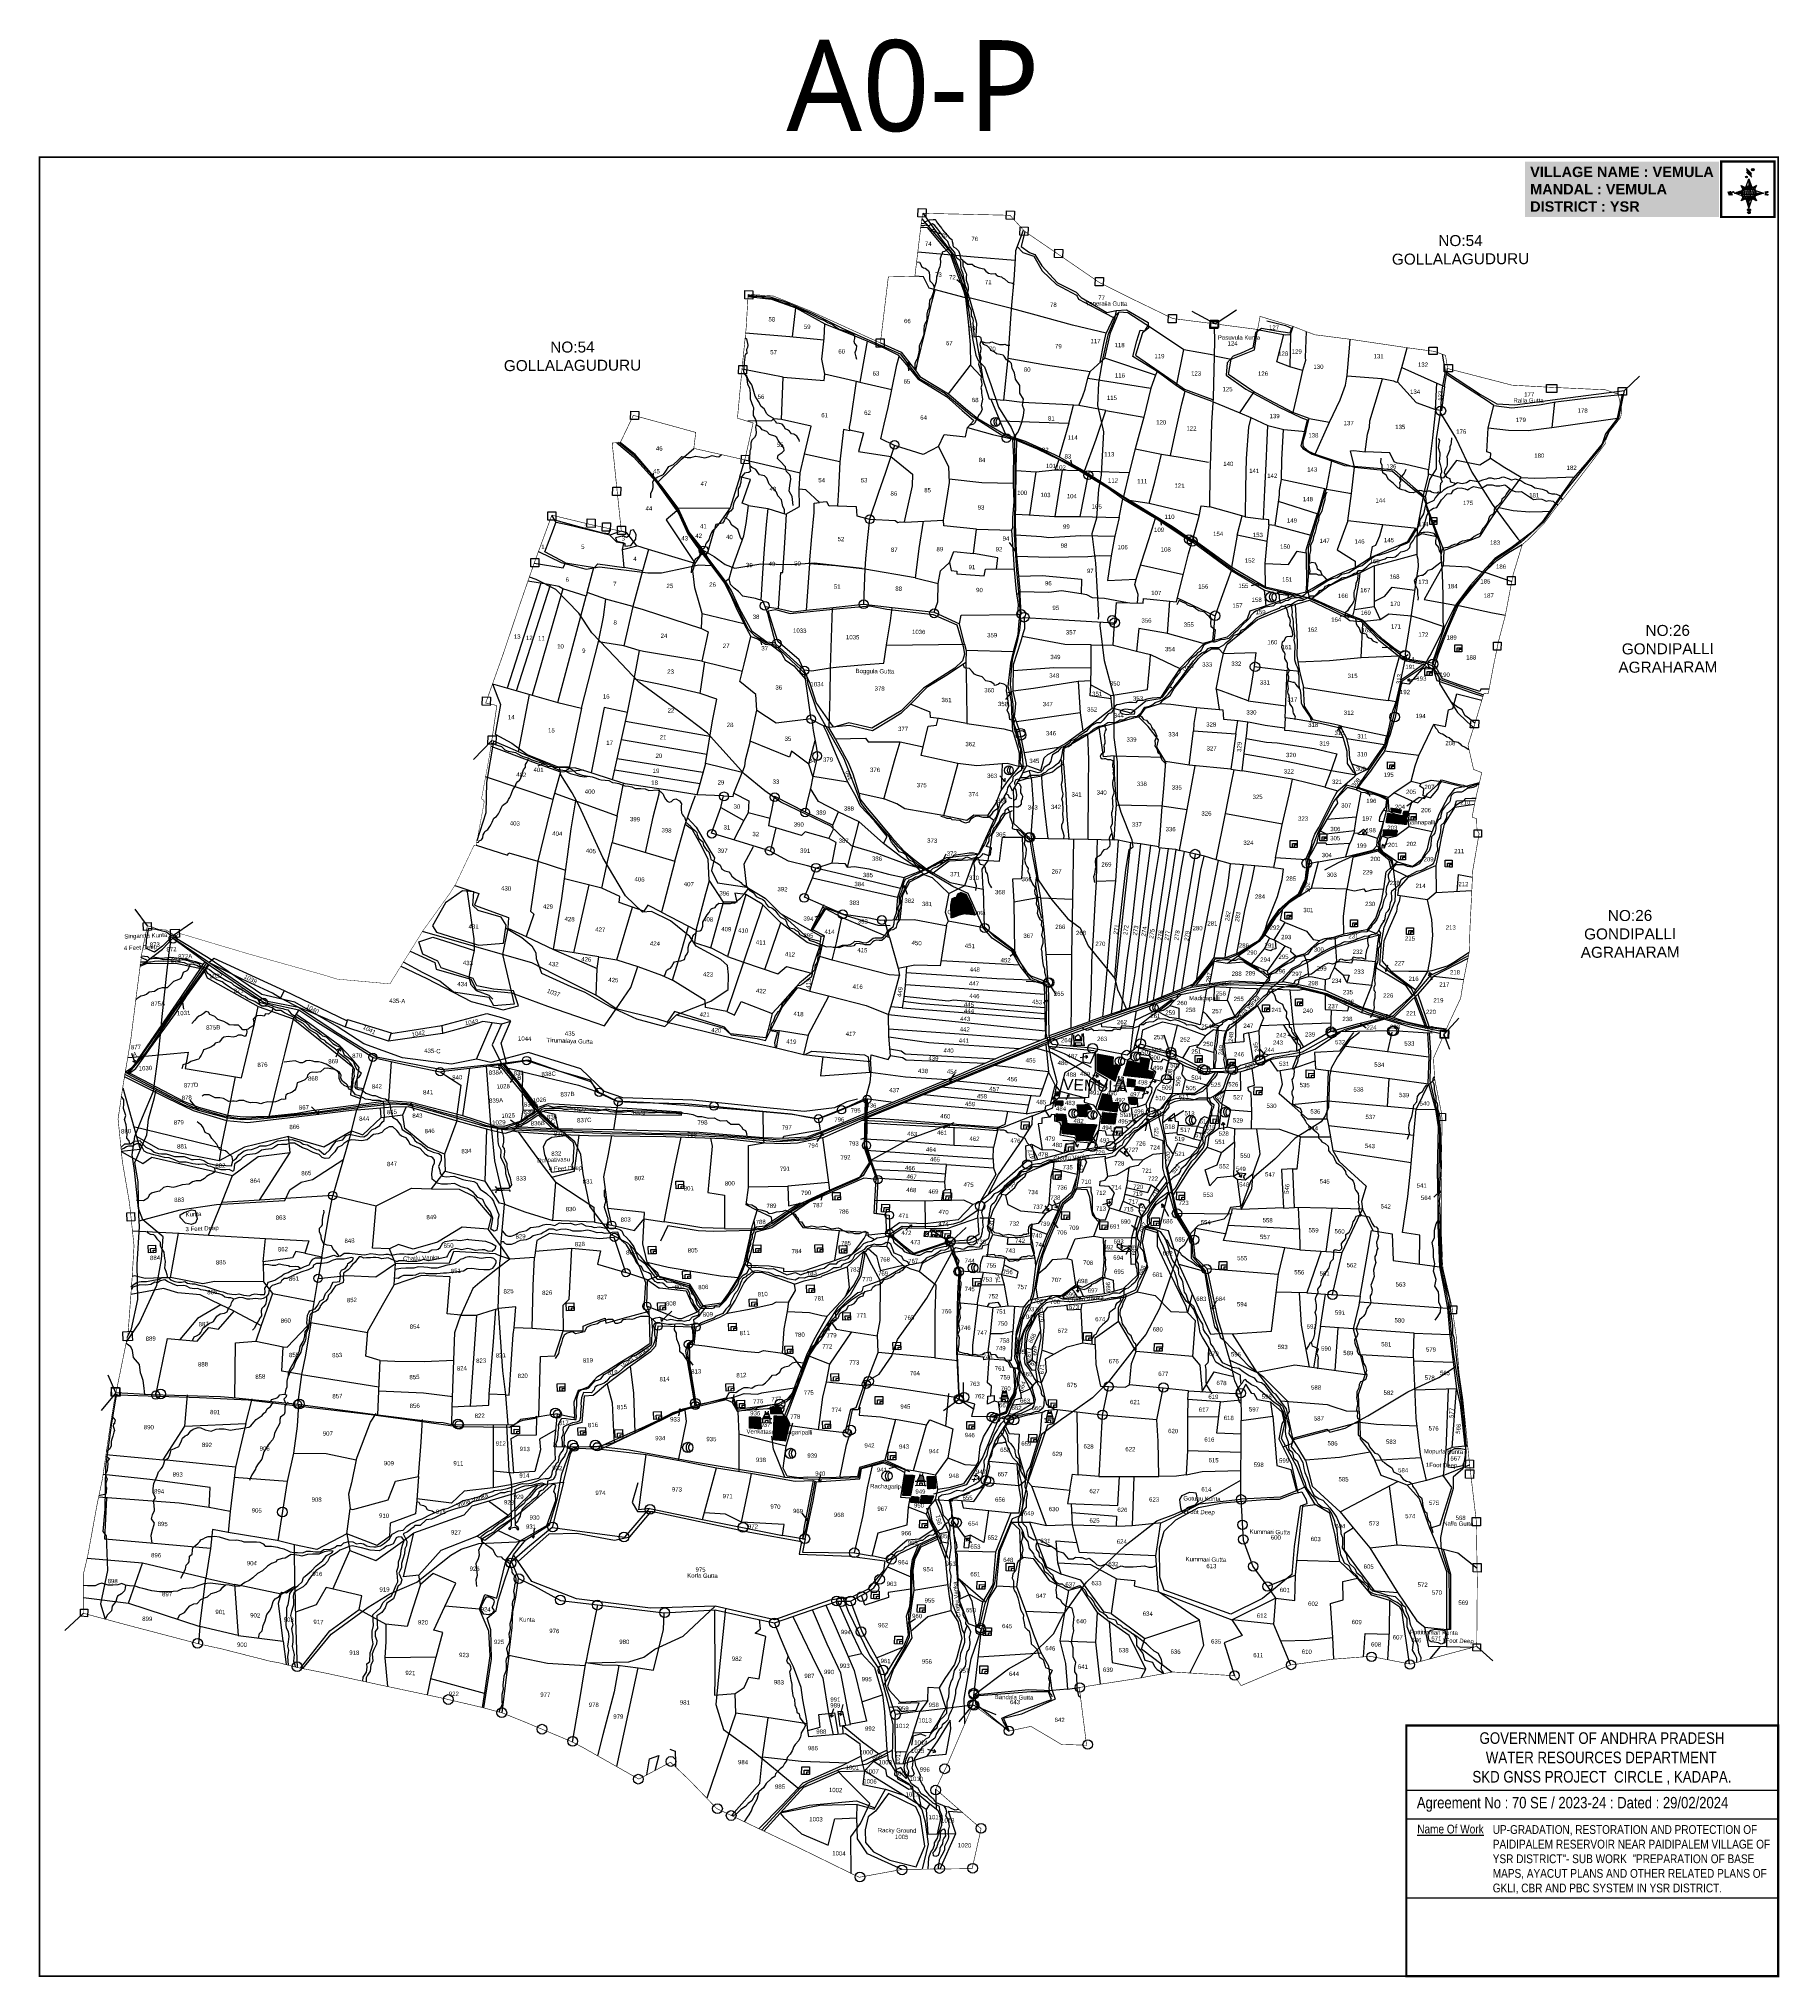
# Model space of a CAD drawing. Header units: inches. Extents: x 207447 to 213485, y 1587092 to 1593817.
import ezdxf

# ---------------------------------------------------------------- set-up
doc = ezdxf.new("R2010")
doc.units = ezdxf.units.IN
doc.header["$LTSCALE"] = 15
doc.header["$MEASUREMENT"] = 0
for name, color, linetype in [('bord', 1, 'Continuous'), ('BOUNDRY STONES', 240, 'Continuous'), ('CADAS', 1, 'Continuous'), ('DIMENSION', 1, 'Continuous'), ('FRAME 025', 7, 'Continuous'), ('PLOTS', 7, 'Continuous'), ('PLOTS NO', 7, 'Continuous'), ('ROADS', 1, 'Continuous'), ('STREAMS', 4, 'Continuous'), ('TITLEBLOCK', 7, 'Continuous'), ('VILLAGE', 7, 'Continuous'), ('VILLAGE BOUNDAY', 5, 'Continuous'), ('VILLAGE BOUNDRY', 5, 'Continuous'), ('wells', 7, 'Continuous')]:
    doc.layers.add(name, color=color, linetype=linetype)
doc.styles.add('ARIALN', font='ARIALN.TTF')
doc.styles.get("Standard").update_dxf_attribs({"font": 'arial.ttf'})
doc.styles.add('TMS', font='trebuc.ttf')
pattern_1 = [(44.88524714, (110407.8104, 1501178.7762), (-0.20098420403, 0.2017908892), [])]
pattern_2 = [(42.75675967, (99659.80842, 1506710.48788), (-0.1891467585, 0.2045693864), [])]
pattern_3 = [(44.01481923, (71231.38273, 1501062.2223), (-0.3570810371, 0.369576896), [])]
pattern_4 = [(267.297113149, (-8720374.938, 50637915.138), (10.5367255337, -0.497431438), [])]
pattern_5 = [(357.297113149, (-8720374.938, 50637915.138), (0.497431438, 10.5367255337), [])]

# ---------------------------------------------------------------- blocks, each defined once
blk = doc.blocks.new('AQUEDUCT')
blk.add_circle((0, 0), 0.938)
blk = doc.blocks.new('*X12')
at = {"color": 0, "linetype": 'Continuous'}
for p, q in [((6321.6, 240.5), (6322.3, 241.2)), ((6321.6, 240.3), (6322.3, 241)), ((6321.6, 240.1), (6322.3, 240.8)), ((6321.6, 239.9), (6322.4, 240.7)), ((6321.6, 239.8), (6322.4, 240.6)), ((6321.6, 239.6), (6322.5, 240.5)), ((6321.6, 239.4), (6322.5, 240.3)), ((6321.6, 239.2), (6322.6, 240.2)), ((6321.7, 239.1), (6322.6, 240.1)), ((6321.8, 240.8), (6322.4, 241.4)), ((6321.8, 239), (6322.7, 240)), ((6321.8, 239), (6322.8, 239.9)), ((6321.9, 238.9), (6322.9, 239.8)), ((6322, 238.8), (6323, 239.7)), ((6322.1, 241.3), (6322.4, 241.6)), ((6322.1, 238.7), (6323.1, 239.6)), ((6322.2, 238.6), (6323.1, 239.6)), ((6322.3, 238.5), (6323.2, 239.5)), ((6322.4, 238.5), (6323.3, 239.4)), ((6322.5, 238.4), (6323.4, 239.3)), ((6322.7, 238.4), (6323.6, 239.3)), ((6322.8, 238.3), (6323.7, 239.2)), ((6322.9, 238.3), (6323.8, 239.1)), ((6323.1, 238.2), (6323.9, 239.1)), ((6323.2, 238.2), (6324, 239)), ((6323.3, 238.2), (6324.2, 239)), ((6323.5, 238.1), (6324.3, 238.9)), ((6323.7, 238.1), (6324.4, 238.9)), ((6323.8, 238.1), (6324.6, 238.8)), ((6324.1, 238.2), (6324.7, 238.8)), ((6324.3, 238.3), (6324.9, 238.8)), ((6324.6, 238.3), (6325.1, 238.8)), ((6324.8, 238.4), (6325.2, 238.8)), ((6325.1, 238.5), (6325.4, 238.8)), ((6325.4, 238.6), (6325.6, 238.8))]:
    blk.add_line(p, q, dxfattribs=at)
blk = doc.blocks.new('*X11')
at = {"color": 0, "linetype": 'Continuous'}
for p, q in [((6324.4, 240.3), (6324.5, 240.4)), ((6324.6, 240.3), (6324.8, 240.5)), ((6324.7, 240.2), (6325, 240.5)), ((6324.8, 240.2), (6325.2, 240.6)), ((6325, 240.1), (6325.5, 240.6)), ((6325.1, 240.1), (6325.6, 240.6)), ((6325.2, 240), (6325.8, 240.6)), ((6325.3, 240), (6326, 240.6)), ((6325.4, 239.9), (6326.1, 240.6)), ((6325.5, 239.8), (6326.2, 240.5)), ((6325.6, 239.8), (6326.3, 240.5)), ((6325.7, 239.7), (6326.5, 240.4)), ((6325.9, 239.6), (6326.6, 240.3)), ((6326, 239.5), (6326.7, 240.3)), ((6326, 239.4), (6326.8, 240.2)), ((6326.1, 239.3), (6327, 240.2)), ((6326.2, 239.3), (6327.1, 240.1)), ((6326.3, 239.2), (6327.1, 240)), ((6326.4, 239.1), (6327.2, 239.9)), ((6326.5, 239), (6327.3, 239.8)), ((6326.5, 238.9), (6327.4, 239.7)), ((6326.6, 238.8), (6327.5, 239.6)), ((6326.7, 238.7), (6327.5, 239.5)), ((6326.8, 238.6), (6327.6, 239.4)), ((6326.8, 238.5), (6327.7, 239.3)), ((6326.8, 236.5), (6327.4, 237)), ((6326.9, 238.3), (6327.8, 239.2)), ((6326.9, 238.2), (6327.9, 239.1)), ((6326.9, 236.8), (6327.6, 237.4)), ((6327, 238.1), (6327.8, 239)), ((6327, 237.9), (6327.8, 238.8)), ((6327, 237.8), (6327.8, 238.6)), ((6327, 237.6), (6327.8, 238.4)), ((6327, 237.4), (6327.8, 238.2)), ((6327, 237.3), (6327.8, 238)), ((6327, 237.1), (6327.8, 237.9))]:
    blk.add_line(p, q, dxfattribs=at)
blk = doc.blocks.new('H')
at = {"layer": 'bord', "extrusion": (0.000427885, 0.004792, 0.999988)}
h = blk.add_hatch(dxfattribs=at)
h.set_pattern_fill('LINE', color=8, scale=84.387686, angle=-92.7029, style=0)
h.set_pattern_definition(pattern_4)
h.paths.add_polyline_path([(-625, 665, -0.090992), (-615, 710), (-751, 671)])
h = blk.add_hatch(dxfattribs=at)
h.set_pattern_fill('LINE', color=8, scale=84.387686, angle=-2.7029, style=0)
h.set_pattern_definition(pattern_5)
h.paths.add_polyline_path([(-492, 786, -0.090992), (-448, 775), (-486, 912)])
h = blk.add_hatch(dxfattribs=at)
h.set_pattern_fill('LINE', color=8, scale=84.387686, angle=-2.7029, style=0)
h.set_pattern_definition(pattern_5)
h.paths.add_polyline_path([(-504, 533, -0.090992), (-549, 543), (-510, 406)])
h = blk.add_hatch(dxfattribs=at)
h.set_pattern_fill('LINE', color=8, scale=84.387686, angle=-92.7029, style=0)
h.set_pattern_definition(pattern_4)
h.paths.add_polyline_path([(-246, 647), (-372, 653, -0.090992), (-382, 609)])
for p, q in [((-519, 1020, -1217), (-435, 927, -1216)), ((-516, 1087, -1217), (-432, 994, -1217)), ((-865, 701, -1215), (-847, 638, -1215)), ((-847, 700, -1215), (-829, 637, -1215)), ((-829, 699, -1215), (-811, 636, -1215)), ((-829, 699, -1215), (-811, 698, -1215)), ((-811, 698, -1215), (-794, 635, -1215)), ((-752, 665, -1215), (-615, 704, -1215)), ((-627, 794, -1216), (-567, 760, -1216)), ((-627, 794, -1216), (-584, 747, -1215)), ((-599, 731, -1215), (-627, 794, -1216)), ((-538, 774, -1216), (-487, 906, -1216)), ((-487, 906, -1216), (-493, 780, -1216)), ((-487, 906, -1216), (-448, 769, -1216)), ((-421, 753, -1216), (-359, 781, -1216)), ((-359, 781, -1216), (-405, 739, -1216)), ((-359, 781, -1216), (-392, 721, -1215)), ((-379, 693, -1215), (-246, 641, -1215)), ((-752, 665, -1215), (-625, 659, -1215)), ((-619, 614, -1215), (-752, 665, -1215)), ((-639, 526, -1214), (-606, 585, -1215)), ((-639, 526, -1214), (-593, 568, -1215)), ((-577, 553, -1215), (-639, 526, -1214)), ((-511, 400, -1214), (-549, 537, -1214)), ((-460, 533, -1215), (-511, 400, -1214)), ((-505, 527, -1214), (-511, 400, -1214)), ((-371, 513, -1214), (-431, 546, -1215)), ((-371, 513, -1214), (-414, 560, -1215)), ((-399, 576, -1215), (-371, 513, -1214)), ((-246, 641, -1215), (-383, 603, -1215)), ((-373, 647, -1215), (-246, 641, -1215)), ((-213, 669, -1215), (-217, 601, -1215)), ((-197, 600, -1215), (-194, 668, -1215))]:
    blk.add_line(p, q, dxfattribs=at)
at = {"layer": 'bord', "color": 8, "linetype": 'ByBlock', "extrusion": (0.000427885, 0.004792, 0.999988)}
for p, q in [((-375, 679, -1215), (-620, 691, -1215)), ((-386, 711, -1215), (-605, 722, -1215)), ((-411, 744, -1216), (-578, 752, -1216)), ((-493, 780, -1216), (-505, 527, -1214)), ((-373, 647, -1215), (-625, 659, -1215)), ((-378, 616, -1215), (-623, 628, -1215)), ((-392, 585, -1215), (-611, 595, -1215)), ((-420, 555, -1215), (-587, 562, -1215))]:
    blk.add_line(p, q, dxfattribs=at)
at = {"layer": 'bord', "extrusion": (0.000427885, 0.004792, 0.999988), "elevation": -1212}
for points, const_width in [([(-522, 960), (-516, 1093)], 1.61), ([(-434, 933), (-428, 1066)], 1.61), ([(-870, 707), (-846, 706)], 0.642), ([(-793, 641), (-782, 694)], 0.642), ([(-829, 643), (-855, 644)], 0.642), ([(-829, 643), (-821, 678)], 0.642), ([(-811, 642), (-784, 641)], 0.642), ([(-177, 605), (-226, 607)], 0.706), ([(-223, 676), (-174, 673)], 0.706), ([(-195, 645), (-185, 644)], 0.706)]:
    blk.add_lwpolyline(points, dxfattribs=dict(at, const_width=const_width))
for points, const_width in [([(-414, 1073, 1), (-398, 1058, 1)], 22.3), ([(-776, 697, 1), (-769, 690, 1)], 8.9), ([(-530, 950, 1), (-520, 939, 1)], 14.8), ([(-490, 362, 1), (-498, 369, 1)], 11.1), ([(-180, 618, 1), (-173, 611, 1)], 9.79), ([(-178, 667, 1), (-171, 660, 1)], 9.79), ([(-525, 322, 1), (-533, 329, 1)], 11.1)]:
    blk.add_lwpolyline(points, format="xyb", close=True, dxfattribs=dict(at, const_width=const_width))
for points in [[(-537, 317), (-531, 310), (-520, 307), (-505, 307), (-494, 310), (-486, 318), (-487, 326), (-491, 333), (-494, 336), (-503, 341), (-522, 347), (-530, 352), (-534, 355), (-537, 363), (-537, 373), (-530, 381), (-520, 384), (-504, 384), (-493, 380), (-487, 373)], [(-522, 348), (-526, 354), (-528, 361), (-528, 371), (-526, 375), (-521, 381), (-515, 384)], [(-505, 307), (-499, 312), (-497, 319), (-497, 327), (-501, 335), (-509, 343)]]:
    blk.add_lwpolyline(points, dxfattribs=at)
at = {"layer": 'bord', "extrusion": (0.000427885, 0.004792, 0.999988)}
for centre, radius in [((-406, 1065, -1212), 22.3), ((-773, 694, -1212), 8.9), ((-498, 659, -1212), 127), ((-525, 944, -1212), 14.8), ((-494, 365, -1212), 11.1), ((-177, 615, -1212), 9.79), ((-174, 663, -1212), 9.79), ((-529, 325, -1212), 11.1)]:
    blk.add_circle(centre, radius, dxfattribs=at)
at = {"layer": 'bord', "color": 8, "linetype": 'ByBlock', "extrusion": (0.000427885, 0.004792, 0.999988)}
for centre, radius, start, end in [((-482, 658, -1212), 128, 94.9254, 259.6691), ((-437, 656, -1212), 141, 113.2864, 241.308), ((-316, 651, -1212), 222, 142.5892, 212.0053), ((-560, 662, -1212), 141, 293.2864, 61.308), ((-681, 668, -1212), 222, 322.5892, 32.0053), ((-515, 660, -1212), 128, 274.9254, 79.6691)]:
    blk.add_arc(centre, radius, start, end, dxfattribs=at)
at = {"layer": 'bord', "extrusion": (0.000427885, 0.004792, 0.999988)}
for points in [[(-516, 1093, -1212), (-431, 1000, -1212), (-519, 1026, -1212), (-434, 933, -1212)], [(-864, 707, -1212), (-846, 706, -1212), (-846, 644, -1212), (-829, 643, -1212)], [(-829, 705, -1212), (-811, 704, -1212), (-811, 642, -1212), (-793, 641, -1212)], [(-193, 674, -1212), (-197, 606, -1212), (-213, 675, -1212), (-216, 607, -1212)]]:
    blk.add_solid(points, dxfattribs=at)
at = {"layer": 'bord', "extrusion": (0.000427885, 0.004792, 0.999988), "xscale": 7.977342409717546, "yscale": 7.977342409717546, "zscale": 7.977342409717546, "rotation": 138.0840426661453}
for name, p in [('*X11', (38301, -31929, -1212)), ('*X12', (38314, -31951, -1212))]:
    blk.add_blockref(name, p, dxfattribs=at)

msp = doc.modelspace()

# ---------------------------------------------------------------- hatches: boundary and pattern name
at = {"layer": 'STREAMS'}
h = msp.add_hatch(dxfattribs=at)
h.set_pattern_fill('ANSI31', color=4, scale=2.921393, angle=-0.72164)
h.set_pattern_definition([(44.27836022, (87448.17942, 1477423.47174), (-0.25494444194, 0.2614487531), [])])
edge = h.paths.add_edge_path()
edge.add_line((210629.1, 1590836.2), (210635.4, 1590850.4))
edge.add_line((210635.4, 1590850.4), (210647, 1590855.6))
edge.add_line((210647, 1590855.6), (210662.7, 1590849.5))
edge.add_line((210662.7, 1590849.5), (210679.4, 1590819.6))
edge.add_line((210679.4, 1590819.6), (210695.2, 1590777.7))
edge.add_line((210695.2, 1590777.7), (210655.3, 1590781))
edge.add_line((210655.3, 1590781), (210638.4, 1590776.5))
edge.add_line((210638.4, 1590776.5), (210620.9, 1590769.4))
edge.add_line((210620.9, 1590769.4), (210612.2, 1590767))
edge.add_line((210612.2, 1590767), (210610.8, 1590811.1))
edge.add_line((210610.8, 1590811.1), (210615.8, 1590834.1))
edge.add_line((210615.8, 1590834.1), (210625.4, 1590837.9))
edge.add_line((210625.4, 1590837.9), (210629.1, 1590836.3))
at = {"layer": 'VILLAGE'}
h = msp.add_hatch(dxfattribs=at)
h.set_pattern_fill('ANSI31', color=30, scale=4.068775, angle=-0.11475)
h.set_pattern_definition([(44.88524714, (110407.8104, 1501178.7762), (-0.3589113248, 0.360351878), [])])
h.paths.add_polyline_path([(212138.3, 1591137.7), (212171.2, 1591130.2), (212173.8, 1591141.2), (212137.4, 1591148.2)])
h = msp.add_hatch(dxfattribs=at)
h.set_pattern_fill('ANSI31', color=30, scale=2.278445, angle=-0.11475)
h.set_pattern_definition(pattern_1)
h.paths.add_polyline_path([(212127.1, 1591130.7), (212175.8, 1591119.4), (212190.8, 1591118.7), (212191.5, 1591091.2), (212120.9, 1591097.5)])
h = msp.add_hatch(dxfattribs=at)
h.set_pattern_fill('ANSI31', color=30, scale=2.278445, angle=-0.11475)
h.set_pattern_definition(pattern_1)
h.paths.add_polyline_path([(212178.3, 1591125.2), (212194.4, 1591124.3), (212196.7, 1591135.7), (212182.2, 1591136.4)])
h = msp.add_hatch(dxfattribs=at)
h.set_pattern_fill('ANSI31', color=30, scale=2.278445, angle=-0.11475)
h.set_pattern_definition(pattern_1)
h.paths.add_polyline_path([(212109.9, 1591053.1), (212156.4, 1591053.2), (212160.2, 1591068.6), (212111.5, 1591072.1)])
h = msp.add_hatch(dxfattribs=at)
h.set_pattern_fill('ANSI31', color=30, scale=3.980305, angle=-2.24324)
h.set_pattern_definition([(42.75675967, (99659.8084, 1506710.4879), (-0.3377723836, 0.3653136316), [])])
h.paths.add_polyline_path([(211117, 1590236.5), (211180.5, 1590201.1), (211187.6, 1590223.4), (211199.2, 1590250.2), (211173, 1590257.1), (211174.9, 1590283.7), (211117.3, 1590294.7)])
h = msp.add_hatch(dxfattribs=at)
h.set_pattern_fill('ANSI31', color=30, scale=2.228903, angle=-2.24324)
h.set_pattern_definition(pattern_2)
h.paths.add_polyline_path([(211225.2, 1590271.7), (211267.1, 1590262.9), (211271.3, 1590283), (211299.4, 1590278.1), (211292.5, 1590239.1), (211314.6, 1590232.9), (211308.2, 1590209.9), (211209.7, 1590220)])
h = msp.add_hatch(dxfattribs=at)
h.set_pattern_fill('ANSI31', color=30, scale=2.228903, angle=-2.24324)
h.set_pattern_definition(pattern_2)
h.paths.add_polyline_path([(211222.5, 1590183.4), (211248.7, 1590180.7), (211251, 1590204), (211223.6, 1590208.7)])
h = msp.add_hatch(dxfattribs=at)
h.set_pattern_fill('ANSI31', color=30, scale=2.228903, angle=-2.24324)
h.set_pattern_definition(pattern_2)
h.paths.add_polyline_path([(211120.8, 1590103.2), (211187.2, 1590094.2), (211194, 1590125), (211171.5, 1590126.7), (211167, 1590150.7), (211137.3, 1590156.2)])
h = msp.add_hatch(dxfattribs=at)
h.set_pattern_fill('ANSI31', color=30, scale=2.228903, angle=-2.24324)
h.set_pattern_definition(pattern_2)
h.paths.add_polyline_path([(211227.4, 1590145.4), (211255.1, 1590144.1), (211254, 1590119.3), (211230.6, 1590120.4)])
h = msp.add_hatch(dxfattribs=at)
h.set_pattern_fill('ANSI31', color=30, scale=2.228903, angle=-2.24324)
h.set_pattern_definition(pattern_2)
h.paths.add_polyline_path([(211247, 1590169.6), (211278.8, 1590166.7), (211282.1, 1590177.1), (211252.3, 1590181.8)])
h = msp.add_hatch(dxfattribs=at)
h.set_pattern_fill('ANSI31', color=30, scale=2.228903, angle=-2.24324)
h.set_pattern_definition(pattern_2)
h.paths.add_polyline_path([(210976, 1590132.2), (210999.3, 1590132.1), (210999.3, 1590117.2), (210975.6, 1590117.3)])
h = msp.add_hatch(dxfattribs=at)
h.set_pattern_fill('ANSI31', color=30, scale=2.228903, angle=-2.24324)
h.set_pattern_definition(pattern_2)
h.paths.add_polyline_path([(210976.3, 1590087.1), (211008.1, 1590085.2), (211013.1, 1590053.5), (211117, 1590049.4), (211095.3, 1589993.5), (211049.3, 1589995.3), (211044.5, 1590014.3), (210997.3, 1590018.6), (210997.6, 1590063.5), (210977.3, 1590063.6)])
h = msp.add_hatch(dxfattribs=at)
h.set_pattern_fill('ANSI31', color=30, scale=2.228903, angle=-2.24324)
h.set_pattern_definition(pattern_2)
h.paths.add_polyline_path([(211048.6, 1590118.1), (211087.2, 1590119.4), (211100.4, 1590103), (211082.9, 1590102.1), (211082.8, 1590077.8), (211055.2, 1590077.9)])
h = msp.add_hatch(dxfattribs=at)
h.set_pattern_fill('ANSI31', color=30, scale=2.228903, angle=-2.24324)
h.set_pattern_definition(pattern_2)
h.paths.add_polyline_path([(211136.8, 1590091), (211132, 1590054.4), (211180.5, 1590052.8), (211185.5, 1590087.7)])
h = msp.add_hatch(dxfattribs=at)
h.set_pattern_fill('ANSI31', color=30, scale=4.111206, angle=-0.98518)
h.set_pattern_definition(pattern_3)
h.paths.add_polyline_path([(209985.1, 1589047.7), (210024.2, 1589047.8), (210022.7, 1589068.8), (209984.5, 1589069.5)])
h = msp.add_hatch(dxfattribs=at)
h.set_pattern_fill('ANSI31', color=30, scale=4.111206, angle=-0.98518)
h.set_pattern_definition(pattern_3)
h.paths.add_polyline_path([(209912.8, 1589036.2), (209949.5, 1589035.3), (209952.8, 1588994.3), (209912.7, 1588997.2)])
h = msp.add_hatch(dxfattribs=at)
h.set_pattern_fill('ANSI31', color=30, scale=4.111206, angle=-0.98518)
h.set_pattern_definition(pattern_3)
h.paths.add_polyline_path([(209998.4, 1589039.3), (210038.9, 1589037.9), (210051.1, 1589014.1), (210037.7, 1588952.7), (209995.7, 1588956.1)])
h = msp.add_hatch(dxfattribs=at)
h.set_pattern_fill('ANSI31', color=30, scale=4.111206, angle=-0.98518)
h.set_pattern_definition(pattern_3)
h.paths.add_polyline_path([(210451.3, 1588834.6), (210485.2, 1588832.9), (210470.8, 1588763.6), (210444.1, 1588763.5)])
h = msp.add_hatch(dxfattribs=at)
h.set_pattern_fill('ANSI31', color=30, scale=4.111206, angle=-0.98518)
h.set_pattern_definition(pattern_3)
h.paths.add_polyline_path([(210528.1, 1588829.1), (210555, 1588828.9), (210557.5, 1588788), (210530.9, 1588786.4)])
h = msp.add_hatch(dxfattribs=at)
h.set_pattern_fill('ANSI31', color=30, scale=4.111206, angle=-0.98518)
h.set_pattern_definition(pattern_3)
h.paths.add_polyline_path([(210499.8, 1588737.7), (210472.3, 1588738.9), (210474.3, 1588760.1), (210499.9, 1588757.7)])
h = msp.add_hatch(dxfattribs=at)
h.set_pattern_fill('ANSI31', color=30, scale=4.111206, angle=-0.98518)
h.set_pattern_definition(pattern_3)
h.paths.add_polyline_path([(210504, 1588735.9), (210540.8, 1588736), (210551.5, 1588761.1), (210508.1, 1588763.1)])

# ---------------------------------------------------------------- linework, layer by layer
at = {"layer": 'BOUNDRY STONES', "color": 1}
for points in [[(210496.9, 1593227.6), (210524.6, 1593227.3), (210524.3, 1593198.5), (210496.5, 1593198.8)], [(210803.5, 1593219.7), (210831.3, 1593219.3), (210830.9, 1593190.5), (210803.2, 1593190.9)], [(210850.9, 1593164.1), (210878.6, 1593163.7), (210878.3, 1593134.9), (210850.5, 1593135.3)], [(210971.3, 1593086.7), (210999.1, 1593086.3), (210998.7, 1593057.5), (210970.9, 1593057.8)], [(211112.1, 1592988.6), (211139.9, 1592988.3), (211139.5, 1592959.5), (211111.8, 1592959.8)], [(209895.9, 1592943.3), (209923.7, 1592942.9), (209923.3, 1592914.1), (209895.6, 1592914.5)], [(211365.4, 1592860.3), (211393.2, 1592859.9), (211392.8, 1592831.1), (211365.1, 1592831.4)], [(211509.9, 1592841.1), (211537.7, 1592840.8), (211537.3, 1592811.9), (211509.6, 1592812.3)], [(211512.5, 1592835.7), (211539.6, 1592835.6), (211539.5, 1592815.7), (211512.5, 1592815.7)], [(210352.2, 1592775.7), (210379.9, 1592775.4), (210379.6, 1592746.6), (210351.8, 1592746.9)], [(212268.9, 1592747.2), (212297.7, 1592747.1), (212297.6, 1592721.5), (212268.8, 1592721.5)], [(209874.8, 1592683.8), (209902.6, 1592683.4), (209902.2, 1592654.6), (209874.4, 1592654.9)], [(212322.1, 1592686.6), (212350.8, 1592686.5), (212350.8, 1592660.9), (212322, 1592661)], [(212676.8, 1592617.2), (212713.5, 1592617.1), (212713.5, 1592590), (212676.8, 1592590.1)], [(212925.7, 1592607.6), (212954.4, 1592607.6), (212954.4, 1592580), (212925.6, 1592580.1)], [(209500.2, 1592524.7), (209528, 1592524.4), (209527.6, 1592495.6), (209499.8, 1592495.9)], [(209884.1, 1592372), (209911.9, 1592371.6), (209911.5, 1592342.8), (209883.8, 1592343.2)], [(209437.8, 1592261.6), (209465.5, 1592261.3), (209465.2, 1592232.5), (209437.4, 1592232.8)], [(209212.6, 1592176), (209240.4, 1592175.6), (209240, 1592146.8), (209212.2, 1592147.1)], [(209348.9, 1592150.9), (209376.7, 1592150.6), (209376.3, 1592121.8), (209348.5, 1592122.1)], [(209401.9, 1592137.5), (209429.6, 1592137.1), (209429.3, 1592108.3), (209401.5, 1592108.7)], [(209454.8, 1592125.8), (209482.6, 1592125.5), (209482.2, 1592096.7), (209454.5, 1592097)], [(209154.2, 1592014.1), (209182, 1592013.7), (209181.6, 1591984.9), (209153.8, 1591985.3)], [(212541.5, 1591951.3), (212568, 1591951.3), (212568, 1591922.4), (212541.4, 1591922.5)], [(212493.7, 1591723.5), (212519.5, 1591723.4), (212519.4, 1591695.7), (212493.6, 1591695.8)], [(208985.5, 1591533.5), (209013.2, 1591533.1), (209012.9, 1591504.3), (208985.1, 1591504.7)], [(212415.6, 1591453.2), (212442.2, 1591453.2), (212440.8, 1591426), (212412.3, 1591426.9)], [(209005.1, 1591398.5), (209032.9, 1591398.2), (209032.5, 1591369.4), (209004.7, 1591369.7)], [(212426, 1591072.3), (212452.2, 1591072.2), (212452.1, 1591047), (212425.9, 1591047.1)], [(212310.1, 1590376.2), (212335.6, 1590376.2), (212335.5, 1590351.4), (212310.1, 1590351.5)], [(207698.8, 1589138.6), (207726.9, 1589138.1), (207726.4, 1589107.6), (207698.3, 1589108.1)], [(207591.6, 1588369), (207616.8, 1588368.5), (207615.2, 1588341.8), (207591.2, 1588344.8)]]:
    msp.add_lwpolyline(points, close=True, dxfattribs=at)
for points in [[(211527.5, 1592827.7), (211447.6, 1592870.3)], [(211527.5, 1592827.7), (211601.5, 1592876.3)], [(212947.9, 1592596.5), (213000.4, 1592645.9)], [(209018.1, 1591382.5), (208954.8, 1591316.8)], [(210948.3, 1590543), (210872, 1590546.7)], [(210948.3, 1590543), (210975.6, 1590501)], [(212320.3, 1590365.4), (212340.8, 1590312)], [(211372.7, 1590298.9), (211355.7, 1590231.9)], [(207714.5, 1589119.3), (207687.7, 1589180.6)], [(210655, 1589104.3), (210654.6, 1589155.6)], [(207601.7, 1588354.5), (207537.2, 1588294.7)], [(210687.6, 1588037.3), (210766.8, 1588003.3)]]:
    msp.add_lwpolyline(points, dxfattribs=at)
at = {"layer": 'BOUNDRY STONES'}
for points in [[(207823.5, 1590739.7), (207781.2, 1590797)], [(207910.9, 1590704.6), (207980.5, 1590753.6)], [(212323.1, 1590365.3), (212373.7, 1590419)], [(211374.2, 1590291.2), (211350.9, 1590360.5)], [(210604.3, 1589644.7), (210550.7, 1589679.6)], [(210611.4, 1589644.1), (210664.3, 1589693)], [(207714.5, 1589119.3), (207662.6, 1589057.7)], [(210639.7, 1589095.8), (210585.3, 1589057.4)], [(210639.7, 1589095.8), (210691.2, 1589062.7)], [(212435.3, 1588239.8), (212491.4, 1588189)], [(210687.6, 1588037.3), (210638.7, 1587978.4)]]:
    msp.add_lwpolyline(points, dxfattribs=at)
for points in [[(207809.2, 1590750.3), (207836.9, 1590751.4), (207838, 1590724.2), (207810.3, 1590723.1)], [(207903.1, 1590726.9), (207934.1, 1590728.1), (207935.3, 1590700.4), (207904.2, 1590699.2)], [(212309.1, 1590377.3), (212338, 1590376.7), (212337.4, 1590349), (212308.5, 1590349.6)], [(212303.1, 1590089.2), (212327.4, 1590088.7), (212326.9, 1590063.1), (212302.6, 1590063.6)], [(207751.8, 1589743.5), (207778.9, 1589744.6), (207780, 1589716), (207752.9, 1589714.9)], [(212339.7, 1589421.5), (212365.8, 1589421), (212365.3, 1589393), (212339.2, 1589393.5)], [(207738.4, 1589331.4), (207769.9, 1589332.7), (207771.2, 1589301.3), (207739.7, 1589300)], [(207698.9, 1589135), (207727.9, 1589136.2), (207729, 1589107.9), (207700, 1589106.7)], [(212397, 1588886.3), (212424, 1588885.8), (212423.5, 1588858.3), (212396.4, 1588858.9)], [(212396.6, 1588852.2), (212425, 1588851.7), (212424.4, 1588822.2), (212396, 1588822.7)], [(212419.7, 1588687.1), (212448.4, 1588686.5), (212447.9, 1588657.5), (212419.2, 1588658.1)], [(212423.1, 1588527.7), (212450.7, 1588527.1), (212450.1, 1588497.5), (212422.5, 1588498)], [(212422.3, 1588248.5), (212448.6, 1588248), (212448.1, 1588223.3), (212421.9, 1588223.8)]]:
    msp.add_lwpolyline(points, close=True, dxfattribs=at)
at = {"layer": 'BOUNDRY STONES', "color": 1}
for centre, radius in [((212310.8, 1592526.1), 16.8), ((210415.4, 1592408.1), 15.3), ((210804.1, 1592431.2), 15.3), ((211087.8, 1592303.1), 15.3), ((210329.4, 1592150), 15.3), ((211437, 1592080.2), 15.3), ((211448.8, 1592073.6), 16.8), ((209753.1, 1592041.8), 15.3), ((209965.1, 1591849.9), 15.3), ((210308.2, 1591855.2), 15.3), ((210553, 1591823.8), 15.3), ((210854.7, 1591821.1), 15.3), ((210865.2, 1591810.2), 16.8), ((211527.7, 1591815), 16.8), ((211170.2, 1591800.7), 15.3), ((211179.3, 1591790.9), 16.8), ((210006.9, 1591719.1), 15.3), ((212186.4, 1591678), 16.8), ((210103, 1591625.3), 15.3), ((211666.3, 1591638.1), 16.8), ((212283.6, 1591647.6), 16.8), ((210126.2, 1591456.5), 15.3), ((210852.8, 1591409.3), 15.3), ((210854.6, 1591400.9), 16.8), ((212150.5, 1591463.8), 16.8), ((210146.9, 1591328.8), 15.3), ((209823.7, 1591188.5), 15.3), ((209999.6, 1591185.7), 15.3), ((210105.6, 1591132.8), 15.3), ((209781.5, 1591058.8), 15.3), ((209982.5, 1590999.8), 15.3), ((210881.7, 1591047.3), 15.3), ((210884.9, 1591046.6), 16.8), ((210143.1, 1590940.9), 15.3), ((211458.2, 1590988.2), 16.8), ((211845.8, 1590956.6), 16.8), ((210101.9, 1590836.3), 15.3), ((210235.7, 1590779.4), 15.3), ((210371.6, 1590759.5), 15.3), ((210728, 1590732), 15.3), ((210948.1, 1590543.4), 15.3), ((210951.5, 1590542.7), 16.8), ((210964.7, 1590331), 16.8), ((211269.5, 1590330.9), 16.8), ((211929.8, 1590371.9), 16.8), ((212146.9, 1590375.8), 16.8), ((211102.7, 1590314.5), 16.8), ((211221.1, 1590290.8), 16.8), ((211374.8, 1590300.8), 16.8), ((211682.7, 1590275.3), 16.8), ((211484.4, 1590241.5), 16.8), ((211581.9, 1590243.5), 16.8), ((207869.8, 1589115.6), 16.9), ((210325.2, 1589159.4), 16.9), ((208350.3, 1589080.3), 16.9), ((209238.6, 1589049.1), 16.9), ((209724, 1589083.3), 16.9), ((210018, 1589080.7), 16.9), ((210656.6, 1589104.1), 16.9), ((208900.9, 1589011.1), 16.9), ((210263.4, 1588990), 16.9), ((210764.1, 1589031.5), 16.9), ((210829.6, 1589024.8), 16.9), ((209298.4, 1588938), 16.9), ((209376.9, 1588938.3), 16.9), ((210743.6, 1588810.9), 16.9), ((209567, 1588714.9), 16.9), ((208292, 1588705.7), 16.9), ((209229.6, 1588653.7), 16.9), ((209889.7, 1588652.7), 16.9), ((210630.4, 1588669.3), 16.9), ((209476.6, 1588619.1), 16.9), ((210104.2, 1588613.2), 16.9), ((209084.6, 1588529), 16.9), ((210276.2, 1588564.4), 16.9), ((210404.7, 1588542.2), 16.9), ((209112.2, 1588474.5), 16.9), ((210344.6, 1588442.7), 16.9), ((210364, 1588471.9), 16.9), ((209255.8, 1588400.8), 16.9), ((209384.4, 1588382.8), 16.9), ((210215, 1588397), 16.9), ((210230.8, 1588394.9), 16.9), ((210263.6, 1588396.8), 16.9), ((210302.2, 1588411.9), 16.9), ((209618.2, 1588356.9), 16.9), ((209998.3, 1588321.2), 16.9), ((207997.3, 1588250.6), 16.9), ((210299.5, 1588290.6), 16.9), ((210714, 1588296.9), 16.9), ((208342.9, 1588169.3), 16.9), ((210375.6, 1588157.5), 16.9), ((208867.1, 1588055.3), 16.9), ((210689.8, 1588077.3), 16.9), ((210690.9, 1588035.3), 16.9), ((209053, 1588009.5), 16.9), ((210418.8, 1588003), 16.9), ((209192.7, 1587952.4), 16.9), ((209298.6, 1587910.4), 16.9), ((209639.5, 1587840.4), 16.9), ((209526.5, 1587779), 16.9), ((210589.3, 1587815), 16.9), ((210557.8, 1587741), 16.9), ((209801.2, 1587676.8), 16.9), ((209848.7, 1587652.9), 16.9), ((210715.6, 1587608.3), 16.9), ((210295.2, 1587439.5), 16.9), ((210441.6, 1587464.3), 16.9), ((210571.5, 1587469.1), 16.9), ((210686.5, 1587470.1), 16.9)]:
    msp.add_circle(centre, radius, dxfattribs=at)
at = {"layer": 'BOUNDRY STONES'}
for centre, radius in [((207912.7, 1590693.7), 14.3), ((208226.1, 1590474.2), 14.3), ((211932.1, 1590367.2), 16.3), ((212141.9, 1590374.3), 16.3), ((208605.6, 1590283.5), 14.3), ((209138.9, 1590272.1), 14.3), ((211376.3, 1590291.8), 16.3), ((211684.5, 1590271.3), 16.3), ((208838.8, 1590233.5), 14.3), ((211357.4, 1590207.3), 16.3), ((211493.1, 1590238.7), 16.3), ((211589.2, 1590239.6), 16.3), ((209390.6, 1590162), 14.3), ((209457, 1590129.5), 14.3), ((210320.5, 1590137.6), 14.3), ((209788.8, 1590114.1), 14.3), ((210151.7, 1590070.5), 14.3), ((210231.6, 1590101.3), 14.3), ((211306, 1590093.2), 16.3), ((210318.1, 1589977.6), 14.3), ((211102.2, 1589972.3), 16.3), ((211165.9, 1589974.8), 16.3), ((210357.7, 1589859.3), 14.3), ((210875.6, 1589911.8), 16.3), ((208466.2, 1589803.7), 14.3), ((210397.3, 1589735.6), 14.3), ((210712.9, 1589768), 16.3), ((211395.4, 1589741.6), 16.3), ((209434.7, 1589700.9), 14.3), ((209443.3, 1589658.5), 14.3), ((210398.9, 1589672.4), 14.3), ((211454.6, 1589650.2), 16.3), ((210608.9, 1589644.2), 16.3), ((210611.4, 1589644.1), 14.3), ((210683.3, 1589647.7), 16.3), ((208415.6, 1589516.4), 14.3), ((209483.5, 1589536.3), 14.3), ((210638, 1589540.2), 16.3), ((210640.8, 1589540.2), 14.3), ((211498, 1589548.3), 16.3), ((211935.3, 1589459.3), 16.3), ((209556, 1589420.1), 14.3), ((209594.8, 1589350.6), 14.3), ((209726.6, 1589347.4), 14.3), ((209700.2, 1589287.3), 14.3), ((210317.2, 1589149), 14.3), ((211158.3, 1589140.9), 16.3), ((211348.4, 1589137.9), 16.3), ((211616.5, 1589118), 16.3), ((207852.6, 1589111.5), 14.3), ((208344.2, 1589079.3), 14.3), ((209246.3, 1589046.1), 14.3), ((209724.2, 1589075.3), 14.3), ((210017, 1589063.6), 14.3), ((210638.9, 1589097.2), 16.3), ((210639.7, 1589095.8), 14.3), ((208905.2, 1589008.1), 14.3), ((210251.8, 1588979.8), 14.3), ((210752.5, 1589035.7), 16.3), ((210811.5, 1589025.2), 16.3), ((211137.3, 1589043.4), 16.3), ((209304.3, 1588930.9), 14.3), ((209384, 1588932.1), 14.3), ((210731.8, 1588815.9), 16.3), ((211617.9, 1588749.8), 16.3), ((210619.7, 1588672), 16.3), ((211622.2, 1588661.8), 16.3), ((211625.4, 1588610.9), 16.3), ((211660, 1588517.3), 16.3), ((211709, 1588447.6), 16.3), ((210713.7, 1588302.5), 16.3), ((211791, 1588175.1), 16.3), ((212070.3, 1588203.7), 16.3), ((212203.6, 1588176.7), 16.3), ((211595.2, 1588138.3), 16.3), ((210686.4, 1588038.3), 16.3), ((210690.3, 1588072.9), 16.3), ((211057.9, 1588097.5), 16.3), ((210812.3, 1587946.6), 16.3), ((211085.5, 1587899.1), 16.3)]:
    msp.add_circle(centre, radius, dxfattribs=at)
at = {"layer": 'FRAME 025', "lineweight": -3}
for points in [[(212191.1, 1587741.2), (213480.8, 1587741.2)], [(212190.6, 1587641.7), (213480.3, 1587641.7)], [(212187.8, 1587366.8), (213477.5, 1587366.8)]]:
    msp.add_lwpolyline(points, dxfattribs=at)
at = {"layer": 'PLOTS'}
for points in [[(210506.5, 1593163.9), (210528.6, 1593162.2), (210588.2, 1593092.2), (210609.5, 1593067.1), (210635.2, 1592995.2), (210655.8, 1592939.6), (210661.9, 1592918.1), (210671.3, 1592835), (210678.1, 1592756), (210679, 1592684.8), (210715.1, 1592646), (210721.4, 1592641.3)], [(210513.6, 1593211.4), (210577.5, 1593122.7), (210620.3, 1593066.8), (210648.5, 1592991.7), (210664.8, 1592948.4), (210674.3, 1592918.7), (210695.9, 1592843.1), (210699.6, 1592830.6), (210697.5, 1592783.8), (210700.8, 1592761.6), (210713.7, 1592690.3), (210722.1, 1592637.2), (210743.3, 1592567.2), (210794.9, 1592562.9), (210809.8, 1592708.3), (210814.4, 1592778.2), (210819.8, 1592863.2), (210822.5, 1592892.9), (210830.7, 1592980.4), (210834.6, 1593053.7), (210836.1, 1593082.6), (210862.8, 1593153.4)], [(210841.3, 1593096.3), (210860.2, 1593075.5), (210899.2, 1593063.2), (210927.3, 1593012.4), (210977, 1592964.3), (211046.7, 1592927.5), (211048.8, 1592923.5), (211053.5, 1592914.1), (211119, 1592878.4), (211174.7, 1592849.7), (211194.4, 1592869.4), (211225.2, 1592866.8), (211307.3, 1592814.1), (211419.2, 1592739.2), (211523.6, 1592720.8)], [(210496.2, 1593078), (210692, 1593060.4), (210834.3, 1593049.3)], [(211174.7, 1592849.7), (211149.5, 1592795.8), (211032.7, 1592823.9), (210894.1, 1592861.4), (210821.4, 1592881), (210674.3, 1592918.7), (210661.9, 1592918.1), (210535.7, 1592951.9), (210515.9, 1592990.8), (210486, 1592992.8)], [(209907, 1592922.3), (209988.1, 1592914), (210073.2, 1592883.9), (210173.7, 1592827.4), (210285.5, 1592782.9), (210346.8, 1592757.2), (210377.9, 1592744.6), (210426.9, 1592720.1), (210450.6, 1592692.2), (210496.3, 1592637.4), (210595.7, 1592575.9), (210650.6, 1592527.1), (210690.3, 1592492.1), (210668.9, 1592468.6), (210754.9, 1592444.1), (210832.5, 1592426.4), (210909.9, 1592393.9), (210986.2, 1592357.6), (211058.5, 1592317.7), (211155, 1592259), (211210.2, 1592219.4), (211322.6, 1592152.2), (211447.1, 1592070.7)], [(210366.4, 1592761.5), (210438.1, 1592730.1), (210489.1, 1592664.8), (210496, 1592697.5), (210521.1, 1592796.9), (210544.8, 1592903.5), (210556.3, 1592946.4)], [(210029.1, 1592643.1), (210171.6, 1592631.8), (210173.2, 1592653.2), (210163.5, 1592705.3), (210171.1, 1592778.3), (210173.7, 1592827.4)], [(210061, 1592782.5), (210073.2, 1592883.9)], [(211326.4, 1592663.1), (211321, 1592649.5), (211145, 1592709.2), (211165.1, 1592796.3), (211194.4, 1592869.4)], [(210170.4, 1592771.8), (210052.7, 1592783.3), (209898.8, 1592795.3)], [(210320.4, 1592768.3), (210295.4, 1592626)], [(212280.1, 1590366.8), (212249.8, 1590367.8), (212144.3, 1590375.7), (211958.9, 1590371.2), (211951.8, 1590369.2), (211928.2, 1590372.4), (211882.9, 1590345.8), (211811, 1590304.6), (211787.2, 1590303.9), (211782.3, 1590300.9), (211715.2, 1590292.5), (211681.7, 1590273.1), (211660.7, 1590267.1), (211616.1, 1590255.3), (211609.3, 1590250.1), (211586, 1590246.2), (211485.7, 1590241.9), (211415.8, 1590280.2), (211372.7, 1590298.9), (211269.1, 1590329.5), (211222.2, 1590291.1), (211098.6, 1590315.2), (210962.7, 1590328), (210959.3, 1590336.4), (210951.4, 1590359.3), (210950.3, 1590432.1), (210950.3, 1590497.4), (210948.3, 1590543), (210941.4, 1590643.6), (210936, 1590714.1), (210927.4, 1590792.5), (210923.3, 1590836), (210908.6, 1590910.3), (210895.6, 1590981.6), (210885.1, 1591043.4), (210829.8, 1591094.3), (210828.9, 1591176.5), (210827.7, 1591212.4), (210856.1, 1591260.3), (210863.4, 1591276.2), (210874.5, 1591295.2), (210871.7, 1591309.8), (210861.9, 1591359.4), (210851.3, 1591410.2), (210838, 1591446.9), (210831.2, 1591464.6), (210834.7, 1591495.7), (210836.2, 1591512.7), (210826.6, 1591553.1), (210828.1, 1591645.7), (210854, 1591725.1), (210862.5, 1591757.5), (210867.2, 1591771), (210866.4, 1591809), (211021.4, 1591799.4), (211178.8, 1591791), (211180.6, 1591798.8), (211185.3, 1591860.8), (211278, 1591859.1), (211279, 1591875.6), (211394.2, 1591863.6), (211399, 1591887.7), (211418.4, 1591960.1), (211435.5, 1592030), (211451, 1592084.5), (211472.2, 1592160.3), (211479.3, 1592196.6), (211509, 1592193.5), (211510.6, 1592307.7), (211514.2, 1592399.4), (211516.3, 1592484.1), (211521.8, 1592571.8), (211523.9, 1592667.5), (211526.2, 1592767.5), (211525.7, 1592817.9)], [(211129.3, 1592694.9), (211141.5, 1592759.4), (211149.5, 1592795.8)], [(211393.8, 1592612.5), (211326.4, 1592663.1), (211242, 1592715.1), (211256.5, 1592769.5), (211268.1, 1592806.3), (211283.6, 1592804), (211295.1, 1592822)], [(211525, 1592717.5), (211583.3, 1592705.6), (211664.3, 1592737.2), (211675.1, 1592808.4), (211771.1, 1592790.2), (211789.1, 1592790.7), (211798.5, 1592818.9)], [(211789.1, 1592790.7), (211787.4, 1592679.1), (211742.1, 1592695.7), (211766.4, 1592791)], [(211843.2, 1592801.4), (211840.5, 1592711.5), (211840.6, 1592701.3), (211831.1, 1592665.8), (211787.4, 1592679.1)], [(211854.3, 1592499.2), (211924.4, 1592486.3), (211961, 1592564.7), (211980.3, 1592614.7), (211985.7, 1592650.4), (211993.5, 1592743.5), (211996.1, 1592774.4)], [(210172.9, 1592654.9), (210258.4, 1592634.6), (210282.3, 1592629), (210295.4, 1592626), (210405.8, 1592600.6), (210423.3, 1592685.8), (210431.9, 1592714.2)], [(210809.8, 1592708.3), (210939.3, 1592685.7), (211094.3, 1592663)], [(211148.1, 1592527.1), (211054.5, 1592544.4), (211069.2, 1592578.6), (211077.3, 1592601.8), (211085.7, 1592639.6), (211094.3, 1592663), (211145, 1592709.2)], [(211517.7, 1592558.1), (211451.8, 1592582.6), (211420.5, 1592595.5), (211393.8, 1592612.5), (211419.2, 1592739.2)], [(211831.1, 1592665.8), (211813.2, 1592588.5), (211797.5, 1592520.2), (211714.4, 1592564.4), (211659, 1592593.8), (211574.5, 1592651.9), (211583.3, 1592705.6)], [(211985.3, 1592647.8), (212106.3, 1592637.8), (212147, 1592630.7), (212155.6, 1592625.4), (212160, 1592626.4), (212175.5, 1592676.6), (212193.8, 1592745)], [(210023.4, 1592496.1), (210029.1, 1592643.1), (209886.4, 1592670.9)], [(210282.3, 1592629), (210262.1, 1592493.1), (210260.3, 1592481.1), (210258.5, 1592469), (210258.9, 1592456.5), (210238.6, 1592461.3), (210225.9, 1592348.8), (210103.4, 1592375.9)], [(210489.1, 1592664.8), (210503.2, 1592645.6), (210602.6, 1592585.6), (210679, 1592684.8)], [(211085.7, 1592639.6), (211304.6, 1592605)], [(211321, 1592649.5), (211304.6, 1592605), (211280, 1592503.6), (211250.7, 1592394), (211342.1, 1592375.9)], [(212160, 1592626.4), (212224.6, 1592555.1), (212292, 1592531.1), (212282, 1592431.9), (212268.4, 1592321.9), (212184.6, 1592341.6), (212159.5, 1592345.1), (212149.3, 1592349.2), (212134.3, 1592380.2), (212048.4, 1592384.2), (212056.4, 1592445), (212062.9, 1592468.9), (212064.3, 1592491), (212083.4, 1592552.5), (212108.5, 1592637.4)], [(212175.5, 1592676.6), (212297.2, 1592622.5), (212323.3, 1592610.8), (212334.3, 1592672.8)], [(212483.5, 1592361), (212484.5, 1592379.5), (212470, 1592384), (212475.1, 1592466.8), (212494.2, 1592544.6), (212471.6, 1592560.5), (212367.9, 1592627.7), (212330.5, 1592651.9)], [(210567.5, 1592402.7), (210515.2, 1592375.1), (210415.2, 1592405.6), (210367.7, 1592429.4), (210379.8, 1592480.2), (210393.5, 1592538), (210405.8, 1592600.6)], [(210602.6, 1592585.6), (210662.2, 1592533.7), (210704.4, 1592499.4), (210799.1, 1592444.6), (210868.3, 1592420.8), (210970.6, 1592374.4), (210987, 1592366.9), (211074.2, 1592316.5), (211135.6, 1592278), (211209.8, 1592229.1), (211305.7, 1592170.2), (211378.5, 1592125.9), (211449, 1592077.5)], [(210749.1, 1592566.7), (210780.5, 1592491.2), (211020.5, 1592482.8), (211036.2, 1592545.4)], [(211054.5, 1592544.4), (210998, 1592547.6), (210857.7, 1592555.6), (210794.9, 1592562.9)], [(211372.5, 1592370.8), (211387.8, 1592442.2), (211398.9, 1592494), (211412.2, 1592550.8), (211423.2, 1592594.4)], [(211520.9, 1592557.3), (211613.1, 1592519.3), (211662.9, 1592591.7)], [(212323.3, 1592610.8), (212313.5, 1592526.6), (212292, 1592531.1), (212297.2, 1592622.5)], [(212475.1, 1592466.8), (212544.9, 1592459.5), (212614, 1592457.6), (212695.8, 1592468.7), (212923.7, 1592500.4), (212941, 1592583.9)], [(212494.2, 1592544.6), (212556.7, 1592536.1), (212652.2, 1592546.9), (212709.8, 1592557.2), (212832.2, 1592572.6), (212946.2, 1592584.4)], [(210848.9, 1591819.8), (210845, 1591782.7), (210843.6, 1591749), (210827.2, 1591689.8), (210818, 1591651.3), (210810.9, 1591590.8), (210808.3, 1591571), (210816.5, 1591534.1), (210820.4, 1591516.8), (210822.9, 1591455.4), (210824.6, 1591415.1), (210828.5, 1591406.7), (210841.7, 1591360.4), (210847.5, 1591339.4), (210846.9, 1591291.4), (210808.5, 1591243.8), (210783.7, 1591209.2), (210766.9, 1591165.5), (210738, 1591122.8), (210691, 1591122.9), (210665.9, 1591104.4), (210583.1, 1591122.1), (210451.7, 1591145), (210423.5, 1591162.3), (210381.3, 1591178.5), (210293, 1591198.4), (210271.9, 1591266), (210255.9, 1591304.5), (210243.3, 1591328.2), (210211, 1591388.4), (210188, 1591427), (210168.5, 1591433.6), (210126.6, 1591455.6), (210110.1, 1591571.5), (210102.1, 1591627.2), (210003.3, 1591717.1), (209975.7, 1591822.7), (209958.5, 1591866.7), (209933.1, 1591875.3), (209889.7, 1591883), (209874.6, 1591898.8), (209859.1, 1591910.4), (209846.3, 1591924), (209841.2, 1591943.7), (209852.3, 1591980.8), (209892.6, 1592092.1), (209900.9, 1592135.2), (209908.6, 1592198.2), (209886.4, 1592206.2), (209915.2, 1592287.7), (209878.8, 1592296.6), (209896, 1592356), (209980, 1592336.5), (210088.1, 1592311.5), (210103.4, 1592375.9), (210126.6, 1592473.1), (210023.4, 1592496.1), (209995.6, 1592498.5), (209988.9, 1592491.2), (209906.5, 1592489.8)], [(210801.5, 1592443.8), (210780.5, 1592491.2)], [(211074.2, 1592316.5), (211114.6, 1592427.3), (211148.1, 1592527.1), (211280, 1592503.6)], [(211651.5, 1592503.5), (211643.5, 1592469), (211634.8, 1592360.4), (211632.7, 1592260.4), (211632.3, 1592158.4), (211595.5, 1592168.3), (211509, 1592193.5)], [(211613.1, 1592519.3), (211651.5, 1592503.5), (211710.2, 1592475.1), (211766.2, 1592461.3), (211841.8, 1592454.2), (211854.3, 1592499.2), (211797.5, 1592520.2)], [(212923.7, 1592500.4), (212882.3, 1592445.9), (212870.6, 1592412), (212817.9, 1592347.9), (212769.8, 1592293.1), (212687.3, 1592176.7), (212663.2, 1592142.7), (212626.1, 1592105.7), (212554.8, 1592050.3), (212498.5, 1592013.8), (212455.7, 1591967.4), (212414, 1591921.5), (212362, 1591851.5), (212323.9, 1591775.1), (212280.7, 1591651)], [(212704.5, 1592556.3), (212695.8, 1592468.7)], [(210217.5, 1592196.9), (210282.7, 1592193.9), (210284.5, 1592161.9), (210328.2, 1592150.7), (210417.7, 1592145.7), (210427.3, 1592138.4), (210434.7, 1592140.9), (210452.2, 1592140.4), (210585.5, 1592147.1), (210599.8, 1592240.5), (210605.6, 1592277.9), (210603.5, 1592331.8), (210567.5, 1592402.7), (210587.5, 1592443.8), (210662, 1592436.3), (210668.9, 1592468.6)], [(210258.8, 1592460.7), (210307.4, 1592449.9), (210290.7, 1592385.5), (210402.5, 1592367.2), (210477.4, 1592306.7), (210476.2, 1592265.9), (210448.8, 1592140.5)], [(210824.2, 1592428.3), (210828.1, 1592364.8), (210827.5, 1592312.8), (210826.8, 1592271.8), (210828.8, 1592210.9), (210824.9, 1592156.3), (210824.9, 1592120.2), (210820.7, 1592111.9), (210826.9, 1592028.6), (210830.3, 1591974.7), (210836.7, 1591911.1), (210838.2, 1591891.6), (210844, 1591854.3), (210842.6, 1591820.1), (210855.2, 1591819.6)], [(210855.2, 1591820.1), (210850.8, 1591888.9), (210851, 1591901.7), (210847.1, 1591952.7), (210839.1, 1592037.6), (210834.9, 1592135.6), (210836, 1592218.8), (210837.2, 1592321), (210839.4, 1592423.5)], [(211020.5, 1592482.8), (210987, 1592366.9)], [(211632.3, 1592158.4), (211695.4, 1592150.8), (211700.2, 1592251.5), (211704.5, 1592342.5), (211708.4, 1592423.5), (211710.2, 1592475.1)], [(211764.2, 1592461.8), (211757.5, 1592356.3), (211757.1, 1592287.4), (211749.6, 1592250.2), (211749.8, 1592234.3), (211746.1, 1592208.9), (211734.5, 1592128.2), (211714.2, 1592130.6), (211713.5, 1592148.2), (211695.4, 1592150.8)], [(211841.8, 1592454.2), (211832.2, 1592419.1), (211831.5, 1592404.8), (211835.7, 1592399.8), (211852, 1592386.2), (211874.4, 1592376.1), (211964.8, 1592345.8), (212010.8, 1592331.2), (211997.8, 1592386.9), (212008.4, 1592388.1), (212048.4, 1592384.2)], [(211874.4, 1592376.1), (211924.4, 1592486.3)], [(209452.5, 1592415.5), (209509.9, 1592366.4), (209587.3, 1592281.1), (209646.3, 1592199.2), (209665.8, 1592171.1), (209698.4, 1592098.9), (209730.1, 1592055.9), (209760.1, 1592016.2), (209809, 1591950.6), (209825.7, 1591928.2), (209846.5, 1591887.4), (209864.9, 1591844.8), (209892.4, 1591788.4), (209917.3, 1591742.8)], [(209828.5, 1591935.6), (209771.6, 1592011), (209744.8, 1592052.7), (209702.4, 1592104.7), (209665.2, 1592187.9), (209613.3, 1592258.3), (209563.5, 1592319.4), (209515.8, 1592374.2), (209464, 1592416.1)], [(210415.2, 1592405.6), (210402.5, 1592367.2), (210384.5, 1592312.5), (210358.3, 1592239.7), (210328.2, 1592150.7), (210321.1, 1592086.5), (210315, 1592012.3), (210312.1, 1591977.3), (210308.6, 1591887.7), (210307.3, 1591855.7), (210407.1, 1591843.9), (210552.8, 1591828), (210641.1, 1591787.2), (210646.6, 1591817.8), (210842.6, 1591820.1)], [(210837.2, 1592318.9), (210905.3, 1592314.4), (210972.2, 1592321.2), (210986.2, 1592357.6)], [(211250.7, 1592394), (211229.6, 1592312.1), (211209.8, 1592229.1)], [(211299, 1592206), (211318.1, 1592278.7), (211342.1, 1592375.9), (211406.8, 1592365.1), (211504.3, 1592348.2)], [(212302.3, 1592088.2), (212320.7, 1592041.4), (212364.1, 1592058.5), (212446.1, 1592090.3), (212454.8, 1592103.7), (212478.8, 1592140.6), (212512, 1592190.4), (212564.3, 1592260.3), (212589.9, 1592294.6), (212532.2, 1592327.9), (212483.5, 1592361), (212445.9, 1592337.9), (212365, 1592353.8), (212318.4, 1592293.1), (212267.9, 1592306.6)], [(209878.8, 1592296.6), (209844.7, 1592189.8), (209806.5, 1592135.6), (209789.8, 1592114.8), (209768.7, 1592041.5), (209761.4, 1592026.7)], [(210225.9, 1592348.8), (210221.4, 1592251.9), (210217.5, 1592196.9), (210188.7, 1592195.7), (210180.5, 1592210), (210155.4, 1592207.8), (210107.8, 1592252.3), (210085.1, 1592254.8), (210088.1, 1592311.5)], [(210826.8, 1592274), (210718.5, 1592276.5), (210605.1, 1592288.9)], [(210905.3, 1592314.4), (210883.4, 1592165.2)], [(210972.2, 1592321.2), (211056.7, 1592318.7)], [(210973.1, 1592159.3), (210997.8, 1592320.5)], [(211059.3, 1592159.1), (211087.4, 1592300.1)], [(211089.6, 1592306.8), (211091.4, 1592316.8), (211229.6, 1592312.1)], [(211908.8, 1592255), (212000.4, 1592239.3), (212010.8, 1592331.2), (212100.2, 1592321.8), (212143.2, 1592317.3), (212212.5, 1592256.3), (212249.6, 1592228.1), (212267.8, 1592302.5), (212268.4, 1592321.9)], [(212589.9, 1592294.6), (212637.3, 1592292.1), (212715.3, 1592294.9), (212773.3, 1592297.1)], [(209908.6, 1592198.2), (209976.4, 1592187.5), (210038, 1592167.6), (210085.9, 1592194.6), (210085.1, 1592254.8)], [(210835.3, 1592167.3), (210880.9, 1592165.3), (210970.4, 1592159.3), (211055.8, 1592159.2), (211194.2, 1592156.5), (211207.8, 1592221.1)], [(211746.7, 1592212.7), (211884.1, 1592169.3), (211898.4, 1592219), (211908.8, 1592255), (211757.1, 1592287.4)], [(212249.6, 1592228.1), (212228.8, 1592118.2), (212109.6, 1592131), (211988.4, 1592144.1), (212000.4, 1592239.3)], [(212249.6, 1592228.1), (212302.3, 1592088.2), (212244.6, 1592099.9), (212227.7, 1592089.8)], [(209723.5, 1591996.6), (209561.6, 1592045.4), (209521.1, 1592057.6), (209486.5, 1592102.4), (209467.6, 1592108.2), (209428, 1592094.4), (209280.1, 1592130.9), (209241.1, 1592138.5), (209226.6, 1592164.1)], [(209660.5, 1592178.8), (209623.1, 1592147.9), (209723.5, 1591996.6), (209748.1, 1592032.2)], [(209665.2, 1592187.9), (209844.7, 1592189.8)], [(209976.4, 1592187.5), (209970, 1592131.6), (209962.6, 1592047.9), (209957.8, 1591963.2), (209951.3, 1591869.2)], [(210013.2, 1591840.8), (210020.8, 1591965.4), (210028.2, 1591965), (210033.6, 1592049.3), (210037.8, 1592125.6), (210040.2, 1592168.8)], [(210486.5, 1591946.2), (210312.1, 1591977.3), (210211.5, 1591988.4), (210121, 1591995.4), (210128.3, 1592090.3), (210137.1, 1592173.3), (210137.1, 1592206.3), (210155.4, 1592207.8)], [(211194.2, 1592156.5), (211179.1, 1592086.6), (211167.4, 1592023.3), (211154.4, 1591937.3), (211253.7, 1591942.2)], [(211229.9, 1592216.7), (211299, 1592206), (211472.9, 1592163.9)], [(211708.2, 1592072.8), (211603.6, 1592094.7), (211621.6, 1592161.3)], [(211843.4, 1591898.3), (211846.2, 1591924.5), (211844.1, 1592024.7), (211843.7, 1592043.4), (211863.4, 1592107.8), (211882.9, 1592169.6)], [(212512, 1592190.4), (212562.2, 1592180.5), (212618.8, 1592175.4), (212662.9, 1592177.4), (212688.7, 1592178.6)], [(209165.2, 1591997.5), (209265.8, 1591981.3), (209273.8, 1591998.8), (209202.5, 1592037.2), (209231.8, 1592115.3), (209240.7, 1592139.2)], [(209273.8, 1591998.8), (209374.7, 1591982.6), (209386.2, 1591994.9), (209478, 1591982.9), (209471.9, 1592045.6), (209475.8, 1592065.5), (209451.9, 1592070.1), (209428, 1592094.4)], [(210514.4, 1592143.5), (210499.8, 1592048.3), (210491.2, 1591982.4), (210486.5, 1591946.2), (210566.7, 1591927.2)], [(210700, 1592115.6), (210586.6, 1592126.8), (210585.6, 1592147.1)], [(210769.1, 1591977.3), (210773.6, 1592015.8), (210689.5, 1592031.1), (210700, 1592115.6), (210820.7, 1592111.9)], [(211179.8, 1592089.6), (211061.3, 1592092.6), (210950.9, 1592085.6), (210925.3, 1592089.5), (210836.7, 1592094.5)], [(211258.5, 1591859.4), (211260.6, 1591888.4), (211249.4, 1591923.9), (211254.4, 1591945.5), (211271.1, 1591997.7), (211297.2, 1592079.4), (211321, 1592153.2)], [(211603.6, 1592094.7), (211584.3, 1591983.4)], [(211700.9, 1591996), (211708.2, 1592072.8), (211715, 1592130.5)], [(211734.5, 1592128.2), (211859.3, 1592094.3)], [(212228.8, 1592118.2), (212227.3, 1592078.6), (212227.4, 1592027.7), (212150.8, 1592006.8), (212077.4, 1591986.7), (212030.9, 1591964.5), (212003, 1591954.2), (211961.3, 1591937.5), (211922.5, 1591917.4), (211864.5, 1591874.8), (211831.6, 1591881.2), (211808.3, 1591889.7), (211843.4, 1591898.3), (211864.2, 1591909.2), (211912.5, 1591939.1), (211969.4, 1591965.7), (211991.7, 1591974.3), (212013.7, 1591983.1)], [(211988.4, 1592144.1), (211951.3, 1592043.6), (212014, 1592004.1), (212013.7, 1591983.1), (212066.6, 1592017.3), (212073.7, 1592055), (212085.1, 1592059.8), (212098.8, 1592092.4), (212109.6, 1592131)], [(212066.6, 1592017.3), (212115.2, 1592038.3), (212196.1, 1592073.3), (212223.5, 1592118.8)], [(209471.9, 1592045.6), (209521.1, 1592057.6)], [(209561.6, 1592045.4), (209541.4, 1591971.2), (209478, 1591982.9)], [(210606.5, 1591999.5), (210621, 1592038.4), (210689.5, 1592031.1)], [(210840.6, 1592022.4), (210952.1, 1592018), (211085.5, 1592021), (211127.8, 1592024.8), (211167.4, 1592023.3)], [(211447.6, 1592072.3), (211584.2, 1591971.7), (211698.8, 1591904), (211754.8, 1591889.7), (211780.5, 1591887.1), (211779.4, 1591876.3), (211808.3, 1591889.7)], [(211808.3, 1591889.7), (211702.8, 1591914.5), (211584.3, 1591983.4), (211450.2, 1592081.4)], [(211702.8, 1591914.5), (211700.9, 1591996), (211782.7, 1591992.8), (211812.4, 1592039.3), (211843.9, 1592034)], [(212189.8, 1591694.1), (212206.9, 1591802.1), (212223.4, 1591923.5), (212233.5, 1591986.3), (212231.9, 1592010.9), (212227.4, 1592027.7)], [(212289.4, 1591642.1), (212302.4, 1591684.8), (212335.6, 1591770.9), (212372.7, 1591855.2), (212420.7, 1591914.3), (212468.2, 1591972.5), (212504.9, 1592006.9), (212545.4, 1592034.4), (212593.2, 1592062.2)], [(212320.7, 1592041.4), (212318.5, 1591989.5), (212405.2, 1591984.9), (212455.7, 1591967.4), (212462.9, 1591966), (212557, 1591934.2)], [(209541.4, 1591971.2), (209508.1, 1591847.3), (209413.9, 1591872.7), (209348.8, 1591896.1), (209371.7, 1591983)], [(209508.1, 1591847.3), (209543.2, 1591836.9), (209746.1, 1591771.4), (209747.6, 1591823.1), (209739.4, 1591852.1), (209722.5, 1591912.4), (209716.2, 1591971.4), (209723.8, 1591996.6)], [(210121, 1591995.4), (210108.3, 1591834.7)], [(210552.8, 1591828), (210565.9, 1591863.6), (210566.7, 1591927.2), (210574.6, 1591970.9), (210606.5, 1591999.5), (210611.6, 1591972), (210631.7, 1591970), (210631.8, 1591960.9), (210726.3, 1591953.4), (210731.1, 1591977.1), (210830.1, 1591977.6)], [(210847.1, 1591952.7), (210927.9, 1591954.5), (211064.1, 1591941.8), (211063.2, 1591890.9)], [(211269.1, 1591991.3), (211418.1, 1591958.8)], [(211704.2, 1591849.3), (211648.4, 1591831.4), (211638.8, 1591804.4), (211582, 1591753), (211569.6, 1591740.6), (211519.3, 1591727.7), (211528, 1591813.6), (211549.9, 1591876.2), (211584.2, 1591971.7)], [(212005.9, 1591813.3), (212010.8, 1591836.6), (212019.4, 1591890.5), (212025, 1591921.2), (212029.8, 1591951.6), (212030.9, 1591964.5)], [(212079.6, 1591987.3), (212079.7, 1591869), (212079.7, 1591846.9), (212099.8, 1591802.1), (212129.9, 1591821.6), (212208.7, 1591815.2), (212239.3, 1591805.8), (212324.3, 1591776.2)], [(212318.5, 1591989.5), (212281.5, 1591923.4), (212252.6, 1591871.7), (212362, 1591851.5), (212372.8, 1591850.6), (212490.3, 1591825.8), (212534.6, 1591817.4)], [(209188.3, 1591928.4), (209071.5, 1591564.3)], [(209103.6, 1591555.1), (209222.4, 1591922.4)], [(209348.8, 1591896.1), (209345.3, 1591883.2), (209264.8, 1591909.1), (209250.6, 1591916.2), (209214.4, 1591924.1), (209143.8, 1591935.5)], [(209264.8, 1591909.1), (209158.5, 1591539.5)], [(210002.4, 1591720.5), (209971.9, 1591723.7), (209921.8, 1591761.1), (209879.3, 1591838), (209850.2, 1591902), (209828.5, 1591935.6), (209841.3, 1591943.9)], [(210838.2, 1591891.6), (210850.9, 1591891.5)], [(211223.7, 1591860.1), (211144.4, 1591875.2), (211102.6, 1591877.8), (211082.7, 1591887.4), (211063.2, 1591890.9), (210995.1, 1591901.8), (210951.2, 1591895.7), (210900.4, 1591897.5), (210850.9, 1591898.1)], [(211779.4, 1591876.3), (211704.2, 1591849.3), (211698.8, 1591904)], [(212079.7, 1591864.7), (212116.2, 1591883.6), (212141.8, 1591914.6), (212220.7, 1591903.9)], [(209247.5, 1591514.2), (209345.3, 1591883.2)], [(209747.2, 1591657.9), (209545.1, 1591691.7), (209529.6, 1591694.5), (209476.3, 1591710.3), (209388.2, 1591724.6), (209405.3, 1591810.7), (209413.9, 1591872.7)], [(209508.1, 1591847.3), (209476.3, 1591710.3)], [(209747.6, 1591823.1), (209892.4, 1591788.4)], [(209965.9, 1591847.8), (210013.2, 1591840.8), (210064.2, 1591828.8), (210108.3, 1591834.7), (210202.3, 1591843.4), (210307.3, 1591855.7)], [(210102.1, 1591627.2), (210128.6, 1591624.1), (210191.6, 1591634.9), (210223.8, 1591638.3), (210314.9, 1591645.6), (210378.6, 1591650.7), (210388.9, 1591721.3), (210401.7, 1591797.3), (210407.3, 1591843.8)], [(210198.6, 1591843.1), (210191.6, 1591634.9), (210191.1, 1591539), (210188, 1591427)], [(210844.6, 1591240.9), (210873.6, 1591251.1), (210926.1, 1591259.5), (210938.3, 1591266.2), (210963.9, 1591274.2), (210980, 1591287.4), (211001.2, 1591301.2), (211003.8, 1591355.6), (211072.9, 1591396.5), (211126.8, 1591428.5), (211183.9, 1591443.3), (211245.9, 1591460.5), (211264.8, 1591465.8), (211286.3, 1591494.8), (211338.7, 1591511), (211345.8, 1591521.8), (211371.2, 1591538.7), (211385.6, 1591562.3), (211469.4, 1591667), (211488.6, 1591683.7), (211515.4, 1591700.3), (211540.1, 1591700.5), (211555.1, 1591684.7), (211569.9, 1591716.3), (211612.1, 1591751), (211674.4, 1591802.1), (211789.6, 1591849.7), (211855.3, 1591869.5), (211981.6, 1591808.9), (211995.5, 1591798.4), (212034.1, 1591795), (212095.2, 1591730.7), (212163.8, 1591676.3), (212190.6, 1591658.3), (212250, 1591647.1), (212199.4, 1591610.6), (212171.4, 1591591.7), (212187.2, 1591660.6)], [(211519.3, 1591727.7), (211486.6, 1591719.5), (211362.5, 1591754.1), (211370.5, 1591866.1)], [(211528, 1591813.6), (211396.6, 1591875.7)], [(211805.4, 1591854.4), (211809.5, 1591777.4), (211812.5, 1591721.5), (211811.5, 1591676.9), (211814.5, 1591655.2), (211924.1, 1591660.4), (212034.4, 1591670.1), (212163.8, 1591676.3)], [(212478.1, 1591560.4), (212449, 1591561.1), (212446.2, 1591552.7), (212374.8, 1591575.5), (212316, 1591596.2), (212293.1, 1591638.3), (212280.7, 1591651), (212202.7, 1591663.2), (212192.6, 1591665.3), (212188, 1591680.2), (212189.8, 1591694.1), (212172.3, 1591686), (212151.7, 1591699.7), (212108.9, 1591732.6), (212055.1, 1591784.6), (212039.9, 1591800.2), (212004.1, 1591814.1), (211933.7, 1591843.3), (211864.5, 1591874.8)], [(212010.8, 1591836.6), (212079.7, 1591846.9)], [(209746.1, 1591771.4), (209769.2, 1591759.7), (209747.2, 1591657.9), (209887.8, 1591623.2)], [(210387.7, 1591712.6), (210658.6, 1591716.3), (210641.1, 1591787.2)], [(211173.7, 1591713.7), (211178.8, 1591791)], [(211362.5, 1591754.1), (211263.5, 1591770.9), (211255.1, 1591692.9), (211303, 1591681.3), (211405.1, 1591632.1), (211470.4, 1591699.4), (211491, 1591720.6)], [(212034.4, 1591670.1), (212040.3, 1591788.5)], [(212043, 1591797), (212099.8, 1591802.1)], [(209329, 1591494.2), (209388.2, 1591724.6)], [(209740.7, 1591545.6), (209630.9, 1591570.9), (209512.4, 1591594.7), (209530.5, 1591694.4)], [(209937.9, 1591487.8), (209934.1, 1591541.7), (209879, 1591587.4), (209893.7, 1591647), (209917.3, 1591742.8), (209940.6, 1591735.2), (209967.5, 1591716.8), (209987.4, 1591714.7), (210021.1, 1591688.8), (210035.6, 1591661.8), (210065.9, 1591641.4), (210106.8, 1591594.7)], [(210658.6, 1591716.3), (210664.4, 1591695), (210662.9, 1591654.2), (210664.6, 1591557.6), (210666.5, 1591448.4), (210666.7, 1591441.9), (210570.1, 1591458.6), (210539.8, 1591462.1), (210539.3, 1591481.3), (210470.8, 1591508.8), (210531.4, 1591569.2), (210598.7, 1591611.5), (210662.9, 1591654.2)], [(210827.2, 1591689.8), (210664.4, 1591695)], [(211097.9, 1591714.6), (211006, 1591715.4), (210858.7, 1591743.3)], [(211096.6, 1591576), (211097.2, 1591639.2), (211097.9, 1591714.6), (211173.7, 1591713.7), (211255.1, 1591692.9)], [(211642.8, 1591520.5), (211549.1, 1591554.2), (211531.6, 1591560.5), (211549, 1591648.7), (211556.2, 1591684.7)], [(211555.1, 1591684.7), (211668.9, 1591687.2), (211663.2, 1591638.8), (211776.9, 1591625.5)], [(209759.2, 1591303), (209783.4, 1591450.5), (209798.4, 1591525.3), (209740.7, 1591545.6), (209757.3, 1591655.5)], [(210827.8, 1591624.9), (210967.9, 1591635.4), (211097.1, 1591634.2)], [(211405.1, 1591632.1), (211362.3, 1591568.7), (211343.8, 1591540), (211335.5, 1591527.1), (211287, 1591519.3), (211236.6, 1591477.4), (211170, 1591494.4), (211165.7, 1591538.7), (211259.9, 1591554), (211293.3, 1591559.6), (211302.7, 1591659.7), (211303, 1591681.3)], [(211663.2, 1591639.1), (211649.9, 1591559.4), (211642.8, 1591520.5), (211771.9, 1591502.4)], [(211956.1, 1591426.8), (211893.5, 1591441.7), (211805, 1591456.2), (211770.1, 1591460.8), (211772.5, 1591516.8), (211777, 1591627.6), (211820.4, 1591622.5)], [(211814.5, 1591655.2), (211820.4, 1591622.5), (211834.1, 1591565.9), (211942.6, 1591549.2), (212073.5, 1591528), (212129.3, 1591521), (212152.3, 1591619.4), (212167.4, 1591673.9)], [(212261, 1591637.4), (212244.1, 1591628.3), (212199.7, 1591578.4), (212177.8, 1591581.9), (212171.4, 1591591.7)], [(212456.8, 1591535.3), (212417, 1591548.2), (212335.5, 1591576.7), (212297.7, 1591590), (212285.4, 1591629.4), (212262.9, 1591635.8), (212250, 1591647.1)], [(212285.4, 1591629.4), (212289.4, 1591642.1)], [(209020.7, 1591578.8), (209158.5, 1591539.5), (209247.5, 1591514.2), (209329, 1591494.2), (209286.8, 1591287.4)], [(209488.7, 1591479.3), (209512.4, 1591594.7)], [(211096.7, 1591589.3), (211052.4, 1591586.7), (210897.6, 1591563), (210826.6, 1591553.1)], [(211052.4, 1591586.7), (211059.1, 1591478.6), (210838, 1591446.9)], [(211166.8, 1591527.1), (211094.2, 1591537.8), (211096.6, 1591576), (211165.7, 1591538.7)], [(211531.6, 1591560.5), (211541.1, 1591490.1), (211554.5, 1591489.4), (211556.5, 1591455.9), (211607.1, 1591451.4), (211648.9, 1591445.5), (211701.1, 1591435.8), (211768.3, 1591426.3)], [(211966.4, 1591432.7), (211958.5, 1591434.4), (211938.8, 1591438.6), (211896.9, 1591447.7), (211867.9, 1591454), (211838.1, 1591502.1), (211834.1, 1591565.9)], [(212177.8, 1591581.9), (212172.7, 1591576.5), (212161.9, 1591516.7), (212152.1, 1591462.4), (212141.7, 1591428.8), (212133.4, 1591399.6), (212129.9, 1591393.9), (212122.2, 1591364.7), (212114.6, 1591343.6), (212102.2, 1591328), (212088.9, 1591308.7), (212066.6, 1591276), (212040.2, 1591242), (212016.5, 1591211.3), (211986.9, 1591219.6), (211963, 1591194.9), (211948.7, 1591180), (211952.5, 1591165.1), (211937.9, 1591144.8), (211915.6, 1591107.9), (211888.4, 1591062.8), (211884.3, 1591044.8), (211879.7, 1591024.4), (211868.5, 1591005.2), (211852.4, 1590977.5), (211854.2, 1590954.3), (211844.8, 1590953.5), (211843.2, 1590972.9), (211858.1, 1591007), (211862.9, 1591023.1), (211864.4, 1591033.6), (211873.6, 1591057), (211887.2, 1591080.6), (211907.7, 1591121.7), (211920.6, 1591147.6), (211936.7, 1591179.8), (211948, 1591198.8), (211953.3, 1591207.8), (211986.8, 1591237.1), (212009.5, 1591256.9), (212016.7, 1591263.9), (212008.2, 1591272.7), (211987.4, 1591303), (211985.7, 1591343.9), (211976.6, 1591377.4), (211971.7, 1591392.3), (211959.4, 1591419.5), (211956.1, 1591426.8), (211967.1, 1591427.2)], [(212171.4, 1591591.7), (212154.1, 1591516.4), (212129.3, 1591521)], [(209111.1, 1591343.4), (209149.6, 1591542)], [(209437, 1591245.6), (209488.7, 1591479.3), (209407.8, 1591497.2), (209363.4, 1591270.3)], [(209914.2, 1591380.7), (209937.9, 1591487.8), (210005.2, 1591444.1), (210126.1, 1591459.1)], [(210470.8, 1591508.8), (210437.6, 1591475.8), (210412.3, 1591459.4), (210339.3, 1591416), (210258.7, 1591434.1), (210188, 1591427)], [(211059.1, 1591478.6), (211068.5, 1591415.3), (211170, 1591494.4)], [(211338.7, 1591511), (211374.5, 1591509), (211463.3, 1591496.5), (211541.1, 1591490.1)], [(211463.3, 1591496.5), (211453.3, 1591441.5), (211452.4, 1591415.5), (211599.7, 1591406), (211606, 1591451.5)], [(212154.1, 1591516.4), (212140.1, 1591472.7), (212130.9, 1591433.2), (212123.9, 1591398.6), (212119.2, 1591387.5), (212115.3, 1591369.1), (212081.1, 1591319.1), (212055.5, 1591281.5), (212016.7, 1591263.9), (212002.5, 1591299.2), (211994.6, 1591318.8), (211992.8, 1591354.8), (211984.7, 1591388.9), (211967.7, 1591421.7), (211966.4, 1591432.7), (212123.9, 1591398.6)], [(212234.2, 1591330), (212263.9, 1591392.4), (212286.3, 1591439.3), (212326.9, 1591431.3), (212337.8, 1591488.5), (212352, 1591493.5), (212366.6, 1591544.6), (212452.9, 1591522.2)], [(209482, 1591449.1), (209774.8, 1591398)], [(210128.9, 1591454.4), (210132.7, 1591417.6), (210143.8, 1591362.7), (210147.8, 1591328.9), (210132.3, 1591257.9), (210123.5, 1591215.9), (210112.2, 1591170.5), (210105.1, 1591134.7), (210201.1, 1591088.6), (210220.5, 1591135.1), (210291.1, 1591101.9), (210377, 1591024.8)], [(210517.4, 1590917.2), (210505.8, 1590929.2), (210497.1, 1590938.2), (210436.6, 1590980), (210377, 1591024.8), (210389.8, 1591049.4), (210345.9, 1591103.4), (210296.3, 1591155.8), (210282.4, 1591186.6), (210253.1, 1591237.4), (210220.1, 1591316.2), (210181.8, 1591407.6), (210168.5, 1591433.6)], [(210211, 1591388.4), (210314.8, 1591390.6), (210324.2, 1591378.3), (210435.3, 1591377.8), (210514.4, 1591360.2), (210531.8, 1591432.4), (210561.5, 1591435.5), (210567.3, 1591458.9)], [(210666.7, 1591441.9), (210794.6, 1591422.8), (210824.6, 1591415.1)], [(211068.5, 1591415.3), (211009.3, 1591372.2), (210984.3, 1591358.1), (210932.9, 1591349.5), (210865.8, 1591339.3)], [(211177.8, 1591329.7), (211140, 1591325.3), (211133.9, 1591374.3), (211125.2, 1591427.5)], [(211437.6, 1591296.7), (211355.8, 1591309.4), (211333.7, 1591344.9), (211324.9, 1591359), (211330.7, 1591384.8), (211295, 1591431), (211261.6, 1591464.9)], [(211599.7, 1591406), (211589.2, 1591330.9), (211582.2, 1591282.6), (211437.6, 1591296.7), (211452.4, 1591415.5)], [(211582.2, 1591282.6), (211621.4, 1591277.7), (211629.7, 1591348.3), (211638.1, 1591408.4), (211641.4, 1591446.6)], [(211770.1, 1591460.8), (211767.9, 1591418.5), (211785.6, 1591417.4), (211923, 1591397.4), (211971.7, 1591392.3)], [(209015.1, 1591362.6), (209159.9, 1591308.9), (209256.1, 1591273.3), (209337.3, 1591280.4)], [(210948.3, 1590543), (210948.3, 1590543), (210889.3, 1590564.6), (210868.9, 1590582.9), (210834.4, 1590645.6), (210829.4, 1590654.7), (210769.9, 1590700.7), (210726.8, 1590732.5), (210602, 1590755.2), (210593.1, 1590739), (210483.6, 1590760.7), (210408.2, 1590759.3), (210365.6, 1590758.5), (210327.6, 1590766.4), (210239.8, 1590779.3), (210102.6, 1590838.5), (210130.8, 1590905.7), (210142.6, 1590939.6), (210113.4, 1590947.4), (210047, 1590963.4), (209982.1, 1590999.1), (209849.4, 1591040.1), (209780.5, 1591061.4), (209813.2, 1591150.3), (209821.7, 1591190.2), (209729.7, 1591194.1), (209652.5, 1591206.6), (209481.3, 1591232.6), (209437, 1591245.6), (209363.4, 1591270.3), (209309.3, 1591286.7), (209239.2, 1591288.9), (209147.9, 1591327), (209074.3, 1591359.7), (209022.4, 1591380.8)], [(209764.2, 1591333.4), (209467.7, 1591384.4)], [(210117.8, 1591300), (210058.4, 1591345.5), (210051.2, 1591324.5), (209914.2, 1591380.7), (209897.5, 1591314.7), (209894.6, 1591293.4), (209886.4, 1591271.4)], [(210253.1, 1591237.4), (210132.3, 1591257.9), (210117.8, 1591300), (210139.7, 1591382.9)], [(210378.5, 1591179.1), (210418.1, 1591319.9), (210435.3, 1591377.8)], [(210789.1, 1591301.9), (210700.9, 1591295), (210635.2, 1591302.1), (210508.1, 1591329.9), (210514.4, 1591360.2)], [(210874.5, 1591295.2), (210923.3, 1591278.8), (210934.5, 1591322.1), (210947.2, 1591334.3), (210966.8, 1591343.9), (210986.7, 1591359.5)], [(211086.7, 1591040), (211088.5, 1591226.4), (211089.4, 1591316.5), (211086.3, 1591404.5)], [(211635.3, 1591388.8), (211705.6, 1591376.4), (211743, 1591374.8), (211871.4, 1591354.3), (211949.6, 1591335.9), (211930.6, 1591278.8), (211908.8, 1591220.3), (211953.3, 1591207.8)], [(211984.7, 1591388.9), (212115.3, 1591369.1)], [(209200.6, 1591303.3), (209177.9, 1591293.5)], [(209196.3, 1591299.4), (209200.6, 1591303.3), (209194.2, 1591304.4)], [(209444.7, 1591280.3), (209740.4, 1591233.6)], [(209453.5, 1591320), (209750.9, 1591272.4)], [(209858.5, 1591200.2), (209886.4, 1591271.4), (209759.2, 1591303), (209729.7, 1591194.1)], [(210635.2, 1591302.1), (210606.1, 1591196.5), (210585.5, 1591121.6)], [(210866.5, 1591292), (210846.9, 1591292.2), (210806.6, 1591302.6), (210789.1, 1591301.9), (210785.1, 1591211.2)], [(211001.2, 1591301.2), (211009.8, 1591196.9), (211013.3, 1591119.5), (211020.4, 1591041.1)], [(211331.8, 1591013.5), (211269.1, 1591023.9), (211235.3, 1591027.6), (211191, 1591037), (211177.7, 1591038), (211183.6, 1591129.8), (211185.5, 1591158.7), (211178.5, 1591265.9), (211177.8, 1591329.7), (211346, 1591325.1)], [(211355.8, 1591309.4), (211348.8, 1591215.5), (211342.8, 1591152.5), (211336.4, 1591056), (211331.6, 1591011.6), (211389.8, 1591005.3), (211403.5, 1591001.2)], [(211531.4, 1590968.5), (211491.3, 1590980.6), (211403.5, 1591001.2), (211430.7, 1591143.2), (211446, 1591225.4), (211458.2, 1591294.7)], [(211736.7, 1590975.3), (211730.5, 1590942.1), (211613.8, 1590951.7), (211580.9, 1590954.4), (211531.4, 1590968.5), (211563.5, 1591129.4), (211582.8, 1591229.8), (211593.2, 1591281.2)], [(211628.3, 1591336), (211775.6, 1591310.3), (211930.6, 1591278.8), (212016.7, 1591263.9)], [(212001.7, 1591301.2), (212022.6, 1591294.6), (212056.6, 1591283.1)], [(212127.6, 1591184.5), (212147.8, 1591200.6), (212207.6, 1591241.2), (212221.7, 1591294.2), (212234.2, 1591330), (212115.2, 1591345.4)], [(209256.1, 1591273.3), (209229.8, 1591177.8), (208996.5, 1591255.9)], [(209235.8, 1591199.6), (209453.3, 1591121.3), (209475.3, 1591233.2)], [(210220.5, 1591135.1), (210151.8, 1591171.3), (210123.5, 1591215.9)], [(210948.7, 1591042.4), (210935.2, 1591148.3), (210928.1, 1591232.6), (210926.1, 1591259.5)], [(211908.8, 1591220.3), (211794.4, 1591248.6), (211621.4, 1591277.7)], [(211843.6, 1590968.8), (211736.7, 1590975.3), (211760.8, 1591089.7), (211785.3, 1591198.8), (211796.4, 1591248.1)], [(212111.1, 1591140.4), (212132, 1591137.3), (212127.6, 1591184.5), (212079.2, 1591201.1), (212040.8, 1591213.6), (212030.2, 1591217.1), (212024.4, 1591221.6)], [(212389.8, 1591221.5), (212358.1, 1591214.6), (212336.1, 1591186.9), (212304, 1591125.5), (212294.1, 1591099.5), (212284.9, 1591079.2), (212281, 1591065.2), (212199.2, 1591083.2), (212154.9, 1591048.9), (212126.1, 1591043.7), (212105.9, 1591050.5), (212099.1, 1591030.6), (212099.6, 1591011.7), (212107.8, 1590997.5), (212160.8, 1590961.4), (212182.9, 1590955), (212212.7, 1590946.3), (212223.3, 1590953.5), (212244.2, 1590970.9), (212264.5, 1591006.9), (212272.5, 1591044.8), (212281, 1591065.2)], [(212207.6, 1591241.2), (212240.1, 1591233.5), (212277.2, 1591244.9), (212313.6, 1591240.5), (212389.8, 1591221.5), (212444.7, 1591237)], [(212211, 1591172.4), (212231.3, 1591166.2), (212239.9, 1591175.4), (212249, 1591185), (212252.4, 1591184.5), (212255, 1591189.5), (212249.9, 1591191), (212251.8, 1591214.3), (212238.4, 1591223.7), (212242.5, 1591234.2)], [(212255, 1591189.5), (212275.3, 1591183.9), (212300.4, 1591213.9), (212306.6, 1591230.6), (212313.6, 1591240.5)], [(209229.8, 1591177.8), (209178.1, 1590964.3), (209152, 1590790.8), (209164.5, 1590779.9), (209138, 1590702.1), (209232.8, 1590656.9), (209383.6, 1590590.9), (209389.3, 1590631.7), (209232.8, 1590656.9), (209247.5, 1590750.2), (209260.7, 1590834.4), (209270.4, 1590902.3)], [(209399.6, 1590870.3), (209270.4, 1590902.3), (209280.8, 1590979.4), (209293.8, 1591076.2), (209310.1, 1591172.9)], [(209453.3, 1591121.3), (209435.5, 1591028.7), (209556.3, 1590992.6), (209653.6, 1590963.6), (209689.3, 1591091.1), (209713.6, 1591161.3), (209725.5, 1591191.9)], [(209598.8, 1591211.3), (209597.2, 1591196.7), (209576.4, 1591116.5), (209550.7, 1590994.3)], [(209813.2, 1591150.3), (209892.6, 1591104.4)], [(209821.7, 1591190.2), (209855.3, 1591188.7), (209858.5, 1591200.2), (209910.4, 1591173.5), (209907.9, 1591131)], [(210003.5, 1591079.3), (209978.9, 1591086.4), (209983.3, 1591108.8), (209989.6, 1591140.1), (209999.4, 1591189.5), (210105.1, 1591134.7)], [(210293, 1591198.4), (210294.9, 1591180), (210320.4, 1591147.6), (210358.6, 1591103.1), (210368.9, 1591089.4), (210406.6, 1591045.5), (210447.2, 1590999.1), (210483.2, 1590969.3), (210527.8, 1590935.8), (210549.3, 1590923.8), (210608, 1590889.4), (210659.5, 1590879.8), (210723.5, 1590866.7), (210719.6, 1590936.5), (210740.1, 1590965.8), (210749.1, 1591022), (210754.7, 1591056.2), (210799.9, 1591128), (210824.5, 1591140.1)], [(211185.5, 1591158.7), (211343.1, 1591156.3), (211430.7, 1591143.2)], [(212017.9, 1591115.9), (212034.6, 1591203.2), (212016.5, 1591211.3)], [(212034.6, 1591203.2), (212048.3, 1591202.5), (212057, 1591197.3), (212075.5, 1591197.1), (212096.7, 1591190.1), (212122.5, 1591177.3), (212118.6, 1591150.2), (212114.3, 1591145.9), (212105.3, 1591130.4), (212097.7, 1591115.4), (212096.6, 1591102.3), (212110.2, 1591101), (212104.3, 1591077.7), (212090.8, 1591042.7)], [(212122.1, 1591174.7), (212128.5, 1591175.3)], [(212132, 1591137.3), (212150.3, 1591128.5), (212177, 1591122.8), (212195.3, 1591122.3), (212211, 1591172.4), (212147.8, 1591200.6)], [(212427.3, 1591160), (212357.9, 1591149.8), (212322.6, 1591091.6), (212311.8, 1591044.2), (212300.9, 1590987.8), (212293.6, 1590949.1), (212294, 1590854.8), (212376.5, 1590859.4), (212418.1, 1590861.6)], [(212357.9, 1591149.8), (212365.4, 1591172.8), (212430.2, 1591174.6)], [(210155.3, 1590668.1), (210112.8, 1590681.6), (210040.3, 1590734.9), (210020.8, 1590749.3), (209956.4, 1590814.5), (209899.9, 1590848.4), (209861.3, 1590853.3), (209868.9, 1590821.4), (209821.7, 1590821.3), (209772.4, 1590897.4), (209769.2, 1590970.5), (209741.5, 1591025.1), (209714.3, 1591072.4), (209689.3, 1591091.1)], [(209697.3, 1591114.3), (209727.8, 1591081.8), (209773.9, 1591002.9), (209790.3, 1590974.9), (209780.3, 1590931.6), (209801.8, 1590888.6), (209903.1, 1590874.1), (209894.2, 1590955), (209926.3, 1591014.7)], [(209983.9, 1591111.4), (209907.9, 1591131), (209892.6, 1591104.4), (209857.5, 1591037.6)], [(210187.8, 1591042.6), (210104.9, 1591065.6), (210093.1, 1591052.9), (210003.5, 1591079.3), (209984.2, 1590997.9)], [(210199, 1590958.6), (210213.1, 1591028.1), (210187.8, 1591042.6), (210203.5, 1591075.1), (210201.1, 1591088.6)], [(210291.1, 1591101.9), (210251.2, 1590942.6)], [(210738, 1591122.8), (210759.9, 1591105.5), (210737.9, 1591057.7), (210705.2, 1590986.8), (210594.3, 1590975.7), (210526.1, 1590937.1), (210449, 1590907.1), (210425.2, 1590838.7), (210420.8, 1590783.7), (210411.8, 1590759.3)], [(211563.5, 1591129.4), (211761.5, 1591092.8)], [(212010.8, 1591070), (212017.9, 1591115.9), (211915.6, 1591107.9)], [(212195.3, 1591122.3), (212191.5, 1591112.1), (212197.1, 1591098.6), (212199.2, 1591083.2)], [(208964, 1591019.2), (209072.3, 1590984.3), (209076.8, 1590993.1), (209178.1, 1590964.3), (209274.5, 1590933.1)], [(209606.5, 1590787), (209559.6, 1590811.2), (209545.6, 1590790.3), (209459.7, 1590820), (209462.8, 1590841.2), (209399.6, 1590870.3), (209419.8, 1590961.2), (209435.5, 1591028.7)], [(210549.3, 1590923.8), (210604.8, 1590965.2), (210692.2, 1590969.8), (210740.1, 1590965.8), (210779.6, 1590963.4), (210789.6, 1591047.4), (210858.3, 1591046.6), (210883.9, 1591047.7)], [(210858.3, 1591046.6), (210860.8, 1590979.4), (210855.4, 1590902.4), (210825, 1590901.1), (210829, 1590823.1), (210919.8, 1590838.6)], [(210885.1, 1591043.4), (210948.7, 1591042.4), (211086.7, 1591040), (211177.7, 1591038)], [(211036.5, 1591040.9), (211032.6, 1590831), (210923.3, 1590836)], [(211027.5, 1590384.2), (211091.5, 1590407.8), (211098.6, 1590525.6), (211100.2, 1590616.1), (211105.4, 1590705.8), (211111.9, 1590815.9), (211116.4, 1590893.6), (211118.5, 1591000.2), (211119.3, 1591039.3)], [(211191, 1591037), (211185.4, 1590948.6), (211182.1, 1590895.2), (211116.4, 1590893.6)], [(211168.6, 1590434), (211186, 1590562.3), (211199.5, 1590694.8), (211210.2, 1590791.9), (211221.7, 1590895.1), (211235.3, 1591027.6)], [(211269.1, 1591023.9), (211258.9, 1590927.3), (211247.1, 1590823.2), (211236, 1590725.9), (211221.4, 1590620), (211210.7, 1590525.6), (211201.5, 1590445.4)], [(211231, 1590454.9), (211250.1, 1590572.6), (211263.5, 1590688.8), (211277.2, 1590806.9), (211292, 1590921.1), (211304.7, 1591018)], [(211335.4, 1591011.2), (211323.4, 1590935.4), (211304.5, 1590816.7), (211294.6, 1590724.2), (211279.1, 1590619.9), (211271.6, 1590547.7), (211260.6, 1590464.3)], [(211880.3, 1591027.4), (211911.8, 1591027.6), (211913.9, 1591021.6), (211995.3, 1591026.5)], [(211885.7, 1590961.1), (211980, 1590978.9), (212068.8, 1591001.2), (212076.1, 1591003.2), (212088.2, 1591017.4), (212093.3, 1591014.2), (212094.6, 1591006.5), (212093.2, 1590998.3)], [(211891.9, 1591068.7), (211913.1, 1591059.2), (212010.8, 1591070), (212008.4, 1591061.5)], [(212023.9, 1591060.3), (212008.4, 1591061.5), (212001.2, 1591038), (211991, 1591018), (211980, 1590978.9)], [(212088.2, 1591017.4), (212090.8, 1591042.7), (212056, 1591054.4), (212025.6, 1591056.7), (212023.9, 1591060.3), (212042.7, 1591075.1), (212052.3, 1591062.8), (212051.7, 1591054.7)], [(212099.6, 1591011.7), (212115.3, 1591010), (212126.6, 1591043.5)], [(209653.6, 1590963.6), (209614.8, 1590817), (209607.9, 1590791.1), (209606.5, 1590787), (209727.4, 1590724.7), (209761.3, 1590851.7), (209773.2, 1590896.2)], [(210435.9, 1590869.4), (210231.8, 1590918.5), (210142.6, 1590939.6), (210199, 1590958.6), (210242.7, 1590955.2), (210251.2, 1590942.6), (210276.9, 1590945.8), (210326.2, 1590936.9), (210394.7, 1590918.8), (210449, 1590907.1)], [(210604.2, 1590852), (210659.5, 1590879.8), (210690.2, 1590967.1), (210705.2, 1590986.8)], [(211137.3, 1590424.2), (211168.6, 1590434), (211210, 1590448.3), (211305.7, 1590478.5), (211370, 1590504.3), (211425.5, 1590526.5), (211452.6, 1590538.1), (211479.4, 1590570.8), (211508.7, 1590606.6), (211524.1, 1590629.1), (211560.9, 1590628.5), (211607.2, 1590645.3), (211660.4, 1590677.6), (211680, 1590689.6), (211688, 1590701.3), (211695.7, 1590715.3), (211722.8, 1590758.7), (211749.4, 1590796), (211789.7, 1590831), (211817.3, 1590850), (211840.9, 1590902.2), (211843.5, 1590927.2), (211845.4, 1590938.9), (211844.8, 1590953.5)], [(211291.8, 1590474.1), (211301.8, 1590557.8), (211311.7, 1590625.9), (211322.4, 1590700.5), (211336.4, 1590799.2), (211353.3, 1590917.4), (211365.4, 1591007.9)], [(211391.6, 1591004.8), (211371.1, 1590874.8), (211355.3, 1590775.4), (211339, 1590665.8), (211323.5, 1590551.3), (211312.4, 1590481.2)], [(211342.6, 1590493.3), (211358.4, 1590594.8), (211369.6, 1590668.8), (211389, 1590800.6), (211409.9, 1590935.1), (211421.1, 1590997.1)], [(211457.9, 1590988.4), (211442.6, 1590890.1), (211427.9, 1590810.9), (211413.4, 1590711.8), (211401.2, 1590644.4), (211388.6, 1590565.6), (211380.7, 1590508.6)], [(211412.1, 1590521.2), (211436.9, 1590676.2), (211458.1, 1590808.9), (211477.8, 1590932.5), (211489.3, 1590981.1)], [(211854.2, 1590954.3), (211847.5, 1590907.7), (211842, 1590885.2), (211824.8, 1590851.1), (211818.9, 1590842.7), (211782.9, 1590818.4), (211757.7, 1590793.2), (211738.1, 1590769), (211696.1, 1590703.9), (211680.7, 1590685.1), (211667.5, 1590676.2), (211650.9, 1590664.6), (211630.6, 1590650.3), (211586.1, 1590619.1), (211571.1, 1590608.6), (211524.2, 1590616.1), (211489.4, 1590570.6), (211461.2, 1590534.1), (211434.7, 1590530.4)], [(211538.6, 1590966.5), (211502.4, 1590782.5), (211477.7, 1590656.7), (211461.6, 1590549)], [(211524.1, 1590629.1), (211544.4, 1590736.2), (211571.2, 1590877.8), (211580.9, 1590954.4)], [(211624.7, 1590950.8), (211590.4, 1590783.2), (211563.5, 1590651.9), (211560.9, 1590628.5)], [(211602.4, 1590643.6), (211631, 1590792.1), (211656.1, 1590900.9), (211665, 1590947.5)], [(211984.4, 1590866.1), (211862.4, 1590870.7), (211885.7, 1590961.1), (211854.2, 1590954.3)], [(212055.1, 1590724.6), (212084.7, 1590765.7), (212104.4, 1590824.9), (212112.8, 1590868.2), (212121.2, 1590926.5), (212136.9, 1590941.5), (212131.8, 1590967.1), (212093.2, 1590998.3), (212005, 1590977), (211984.4, 1590866.1), (212011, 1590861.2), (212043.7, 1590867.6), (212049.1, 1590859), (212075.4, 1590865.2), (212112.8, 1590868.2)], [(212136.9, 1590941.5), (212160.8, 1590961.4)], [(212198.4, 1590908.4), (212293.6, 1590949.1)], [(208889.9, 1590879.9), (208973.3, 1590851.9), (208957.8, 1590810.8), (209075.8, 1590768.6), (209073.8, 1590731.7), (209138, 1590702.1)], [(209355.2, 1590881.3), (209301.3, 1590645.9)], [(210130.8, 1590905.7), (210286.5, 1590870.3), (210425.2, 1590838.7)], [(210435.5, 1590759.8), (210443.9, 1590846.6), (210468.5, 1590891.6), (210517.4, 1590917.2), (210546.1, 1590907.2), (210604.2, 1590852), (210591.2, 1590786.6), (210602, 1590755.2)], [(211182.1, 1590895.2), (211162.8, 1590715.1), (211151.8, 1590585.2), (211142.5, 1590481.7), (211137.3, 1590424.2), (211091.5, 1590407.8)], [(211730.5, 1590942.1), (211764.2, 1590937.6), (211759.5, 1590899), (211742.8, 1590840.6), (211708.7, 1590753.3), (211698.8, 1590720.3)], [(212294, 1590854.8), (212265, 1590830), (212161.1, 1590844.9), (212164.7, 1590870.3), (212198.4, 1590908.4), (212134.4, 1590939.2)], [(212367.4, 1590858.9), (212372.2, 1590917.7), (212420.3, 1590908.4)], [(209958.8, 1590812.1), (209891, 1590613), (209833.2, 1590441.9), (209759.3, 1590455.6), (209758.4, 1590480.4), (209645.4, 1590551.4)], [(209727.4, 1590724.7), (209720.9, 1590681.5), (209778.7, 1590663.7), (209821.7, 1590821.3)], [(209899.9, 1590848.4), (209869.8, 1590748.1), (209835.4, 1590632.9), (209778.7, 1590663.7)], [(209903.1, 1590874.1), (209967.2, 1590835.1), (210019.7, 1590782.6), (210124.7, 1590723.1), (210171.6, 1590813)], [(210723.5, 1590866.7), (210726.8, 1590732.5)], [(210829, 1590823.1), (210831.9, 1590650.1)], [(211032.6, 1590831), (211029.7, 1590639.7), (210941.7, 1590639.1)], [(211818.9, 1590842.7), (211862.4, 1590870.7)], [(211973.7, 1590710.7), (211973.3, 1590773.2), (211979.1, 1590818), (211984.4, 1590866.1)], [(212169.4, 1590843.7), (212166.3, 1590823.7), (212159.6, 1590807.8), (212157.3, 1590789.1), (212129.9, 1590728.6), (212113.1, 1590685.9), (212106.8, 1590617.3), (212136.9, 1590581.9), (212195, 1590538.2), (212223.4, 1590517.1), (212242.3, 1590542.5), (212265.5, 1590581.6), (212275.6, 1590635.1), (212282.9, 1590707.1), (212279.9, 1590760.9), (212265, 1590830)], [(209389.3, 1590631.7), (209452.2, 1590621.8), (209506.1, 1590803.9)], [(209965.1, 1590588), (210020.8, 1590749.3)], [(210022.3, 1590781.1), (210115.6, 1590696.1), (210157.7, 1590686.2)], [(210124.7, 1590723.1), (210159.8, 1590703.2), (210172, 1590704.4), (210132.5, 1590725.2), (210176.9, 1590797.9), (210166.9, 1590804)], [(210160.2, 1590775.4), (210138.4, 1590769.7)], [(210153.9, 1590771.8), (210160.2, 1590775.4), (210155.8, 1590780)], [(210176.9, 1590797.9), (210233.9, 1590768), (210397.6, 1590698.5), (210380.2, 1590760.4)], [(210397.6, 1590698.5), (210427.7, 1590592.7), (210432.7, 1590567.7), (210396.8, 1590569.8), (210199, 1590620.5), (210214.5, 1590680.8), (210232.2, 1590768.9)], [(210595.2, 1590741.1), (210573.5, 1590600.4), (210486, 1590603.1), (210427.9, 1590591.4)], [(211733, 1590690.8), (211770.5, 1590751.3), (211755, 1590759), (211762.6, 1590798.1)], [(211770.5, 1590751.3), (211844.1, 1590721.2), (211867.3, 1590692.4), (211890.4, 1590688.4), (211838.5, 1590642.7), (211808.6, 1590633.2), (211790.2, 1590648.9), (211791, 1590660.1), (211770.6, 1590668.7), (211735.7, 1590688.9)], [(207912.2, 1590697), (207912.2, 1590697), (207953.4, 1590666.4), (208050.8, 1590594.7), (208091, 1590568.5), (208177.1, 1590508.5), (208226.1, 1590474.2), (208252.7, 1590468.8), (208348.6, 1590447.8), (208414.4, 1590403.9), (208503.9, 1590348.8), (208607, 1590282.6), (208694.6, 1590262.6), (208838.8, 1590233.5), (208848.1, 1590235), (208942.1, 1590245.3), (209072.4, 1590261.5), (209138.9, 1590272.1), (209268.5, 1590230.3), (209360.9, 1590199.2), (209387, 1590163.8), (209457, 1590129.5), (209522.1, 1590126), (209687.2, 1590123.6), (209788.8, 1590114.1), (209958, 1590096), (210057.8, 1590086.7), (210108.8, 1590077), (210150, 1590069.9), (210206.5, 1590091.1), (210320.5, 1590137.6), (210318.1, 1589977.6), (210334, 1589923.6), (210357.7, 1589859.3), (210351.8, 1589743.1), (210397.3, 1589735.6), (210398.9, 1589672.4), (210443.1, 1589634.3), (210485, 1589601.4), (210611.4, 1589644.1), (210619.9, 1589616.6), (210640.8, 1589540.2), (210638, 1589441.8), (210635.2, 1589364.4), (210630.7, 1589298), (210633.7, 1589224.3), (210636.9, 1589142.5), (210639.7, 1589095.8), (210626.7, 1589103.7), (210465, 1589128.8), (210317.2, 1589149), (210289.4, 1589060.4), (210269, 1589060.6), (210251.8, 1588979.8), (210152.7, 1588991.1), (210054.9, 1589004.8), (210017, 1589063.6), (209975, 1589063.8), (209869, 1589055.2), (209854.3, 1589103.5), (209732.8, 1589078.1), (209646.8, 1589050.1), (209521.9, 1588984.3), (209440.5, 1588945.6), (209384, 1588932.1), (209296.4, 1588930.8), (209234.5, 1588932.4), (209246.3, 1589046.1), (209201.9, 1589040.1), (209176.4, 1589034.7), (209117.4, 1589027.1), (209096.8, 1589008.6), (209003.8, 1589007.7), (208879.8, 1589008.2), (208849.5, 1589015), (208825.6, 1589016.9), (208622.8, 1589041.3), (208335.7, 1589080.5), (208119, 1589102.1), (208077, 1589106), (207837.9, 1589111.9), (207714.5, 1589119.3)], [(207800.3, 1590614.2), (207818.5, 1590614.3), (207876.4, 1590658.5), (207912.2, 1590697)], [(211372.7, 1590298.9), (211372.7, 1590298.9), (211353.3, 1590211.5), (211323.2, 1590178.1), (211300.4, 1590119.4), (211298.4, 1590091.8), (211282.8, 1590082.7), (211218, 1590025.6), (211162.9, 1589977), (211079.6, 1589963.4), (211037, 1589960.2), (210938.1, 1589933.7), (210896.7, 1589923.7), (210872.9, 1589921.3), (210795.2, 1589853.7), (210717.5, 1589786.1), (210710.4, 1589778.6), (210703.6, 1589732), (210708.3, 1589668.1), (210676.2, 1589648.7), (210604.3, 1589644.7), (210474.7, 1589600.7), (210387.2, 1589677.2), (210386.1, 1589736.1), (210344.4, 1589741.2), (210351.5, 1589863.5), (210330.4, 1589923.7), (210311.6, 1589977.2), (210313.6, 1590081.7), (210314.7, 1590139.9), (210245, 1590107.8), (210149.9, 1590069.9), (210059.9, 1590084.9), (209894.1, 1590099.4), (209762.9, 1590110.8), (209568.1, 1590125.2), (209449.8, 1590131.5), (209385.8, 1590161.4), (209360.2, 1590204.4), (209251.9, 1590235.4), (209144.2, 1590273.4), (209046.9, 1590260.4), (208843.9, 1590240.4), (208708.3, 1590266.2), (208617.9, 1590283.4), (208484.3, 1590366.3), (208347.3, 1590455.6), (208233.8, 1590477.7), (208139.2, 1590542.1), (208033.2, 1590614.5), (207912.2, 1590697), (207912.3, 1590697.4)], [(209073.8, 1590731.7), (209055.7, 1590639.5), (209086.5, 1590506.6), (209095.5, 1590467.8), (209024.9, 1590461.8), (209009.1, 1590490.6), (208885, 1590509.6), (208838.5, 1590547.4), (208780.7, 1590576.5), (208711.5, 1590613.2)], [(209626.3, 1590405.8), (209594.6, 1590416.1), (209449.5, 1590451.9), (209399.4, 1590486.3), (209376.7, 1590500.2), (209236.1, 1590571.1), (209157, 1590610.9), (209055.7, 1590639.5), (208778, 1590720.2)], [(209452.2, 1590621.8), (209524.4, 1590598.5), (209607.5, 1590568.4), (209645.4, 1590551.4), (209675.2, 1590648.3), (209701, 1590738.3)], [(210159.8, 1590703.2), (210155.1, 1590666.2), (210144, 1590632.7), (210132.5, 1590597.9), (210126.9, 1590575.5), (210086.1, 1590540.9), (210051.9, 1590504), (210019.7, 1590466.4), (209991.2, 1590435.7), (209976.6, 1590380.1), (209968.9, 1590350.6), (209846.7, 1590364.5), (209825.6, 1590387.5), (209651.8, 1590441.8), (209626.3, 1590405.8), (209850.3, 1590351.3), (210006.5, 1590315.7), (210099.1, 1590293.6), (210211.9, 1590280.4), (210332.5, 1590268.7), (210334.1, 1590291.4), (210393.1, 1590276.3), (210401.8, 1590289), (210395.7, 1590356.3), (210394.3, 1590431.6), (210410.2, 1590484.5), (210432.7, 1590567.7)], [(210121.1, 1590512.5), (210190.4, 1590495.1), (210317.5, 1590463.2), (210394.3, 1590431.6), (210491.7, 1590421.3), (210938.6, 1590375.1), (210936.8, 1590496.9), (210936.2, 1590528.3), (210932.1, 1590536.6), (210908.2, 1590544.4), (210888.8, 1590552), (210851, 1590599.6), (210821.8, 1590650.7), (210754, 1590696.9), (210719.3, 1590736.7)], [(210199, 1590620.5), (210155.8, 1590633.3), (210172, 1590704.4)], [(211654, 1590606.6), (211699, 1590660.2), (211716.5, 1590696.4), (211698.6, 1590707.9)], [(211716.5, 1590696.4), (211733, 1590690.8), (211735.7, 1590688.9), (211738.2, 1590660.2), (211726.5, 1590656.9), (211721.4, 1590652.6), (211712.2, 1590655.2), (211699, 1590660.2)], [(211706.2, 1590542.3), (211760.9, 1590544.8), (211798.2, 1590588.2), (211846.8, 1590612.2), (211915.7, 1590650.7), (211945.4, 1590665), (212000, 1590682), (212056.8, 1590698.4), (212096.7, 1590708.7), (212052.3, 1590725.7), (211973.7, 1590710.7), (211938.6, 1590699.1), (211906.8, 1590694.1), (211890.4, 1590688.4)], [(211942.7, 1590700.5), (211945.4, 1590665), (211948.3, 1590617.3), (212001.5, 1590610.6), (212006.4, 1590623.1), (212085.1, 1590615.5)], [(212212.5, 1590499.3), (212190.8, 1590531.7), (212123.5, 1590571.4), (212088.9, 1590591.8), (212085.1, 1590615.5), (212092.3, 1590678.2), (212096.7, 1590708.7)], [(207798.3, 1590599), (207820, 1590608.6), (207922.2, 1590610.4), (207998.7, 1590593.3), (208006.4, 1590591.6), (208023.5, 1590614.8)], [(207842, 1590632.3), (207872.4, 1590627.6), (207904.8, 1590631.3), (207955, 1590624.9), (207990.6, 1590615.7), (208017.1, 1590606.1)], [(209051.4, 1590398.7), (208986.8, 1590407.2), (208947.5, 1590393.5), (208847, 1590366.2), (208659.7, 1590339.9), (208508.8, 1590388.9), (208400.5, 1590435.6), (208349.3, 1590456.6), (208284.8, 1590489), (208257.6, 1590505.9), (208152.5, 1590555), (208036, 1590612.6), (208053.9, 1590626.8), (208239.7, 1590541.4), (208297.4, 1590514.9), (208285.4, 1590488.7)], [(208735.5, 1590651.9), (208820.8, 1590612.4), (208825.1, 1590589.6), (208945.9, 1590554), (208964.2, 1590519), (209086.5, 1590506.6), (209211.3, 1590460.4), (209341.7, 1590415.3), (209408.8, 1590392.1), (209449.7, 1590451.8), (209500.1, 1590525.5), (209524.4, 1590598.5)], [(209835.4, 1590632.9), (209891, 1590613), (210010.3, 1590572.8), (210040.9, 1590598.7), (210126.9, 1590575.5)], [(209976.6, 1590380.1), (209986.1, 1590379.1), (210027, 1590458), (210080.2, 1590525.8), (210121.1, 1590512.5), (210141.2, 1590584), (210155.8, 1590633.3)], [(210849.2, 1590602.8), (210576.3, 1590618.2)], [(210835, 1590649.3), (210816.6, 1590633.4)], [(210827.2, 1590647.8), (210835, 1590649.3), (210832.2, 1590641.2)], [(211029.7, 1590639.7), (211028.1, 1590461), (211027.5, 1590384.2), (210951.8, 1590357.9)], [(211461.2, 1590534.1), (211509.5, 1590538.9), (211524.2, 1590616.1)], [(211509.5, 1590538.9), (211563.6, 1590546.7), (211583.9, 1590548.8), (211706.2, 1590542.3), (211717.2, 1590552.1), (211714.4, 1590558.6), (211709.3, 1590559.1), (211693.5, 1590574.2), (211626.7, 1590613.2), (211571.1, 1590608.6)], [(211608.3, 1590634.7), (211654, 1590606.6), (211708.7, 1590582), (211714.4, 1590558.6)], [(211769.9, 1590669.1), (211708.7, 1590582)], [(211711.6, 1590570.3), (211806.1, 1590635.4)], [(211834.8, 1590641.6), (211846.8, 1590612.2), (211851.8, 1590564.2), (211865, 1590562.7), (211910.7, 1590552.8), (211925.5, 1590557.6), (211930.3, 1590572), (211942.3, 1590595.2), (211945, 1590605.8), (211948.3, 1590617.3)], [(211984.2, 1590542.5), (212071.4, 1590533.1), (212079.9, 1590577.7), (212083.6, 1590615.7)], [(212408.8, 1590647.5), (212355.5, 1590611.7), (212336.2, 1590600.2), (212279.5, 1590583.7), (212265.5, 1590581.6), (212199.2, 1590580.7), (212136.9, 1590581.9)], [(212404.7, 1590626.7), (212285.1, 1590565), (212390.1, 1590553.4)], [(207747.1, 1590234.5), (207760.8, 1590228.3), (207783, 1590244.8), (207834.6, 1590316), (207921.4, 1590435.7), (207960.7, 1590496.1), (208021.5, 1590581.3), (208038.2, 1590604)], [(208006.4, 1590591.6), (207922.8, 1590468.9), (207860.6, 1590378.6), (207794.9, 1590282.9), (207770.8, 1590246.6), (207754.3, 1590236.5), (207747.1, 1590234.5)], [(208021.5, 1590581.3), (208031.1, 1590559.3), (208208.1, 1590460), (208329.2, 1590417.4), (208463.4, 1590309.2), (208536.1, 1590250.1), (208528.4, 1590153.6), (208563, 1590140.9), (208607, 1590282.6)], [(209382.1, 1590591.6), (209379.5, 1590498.5)], [(210457, 1590597.3), (210452.9, 1590532.2), (210447.2, 1590492.3), (210441.9, 1590455.3), (210402.3, 1590458.1)], [(210455.7, 1590577.3), (210770.5, 1590557), (210888.8, 1590552)], [(211801.2, 1590538.1), (211760.9, 1590544.8)], [(211909.5, 1590515.4), (211801.2, 1590538.1), (211806.3, 1590551.4), (211831.5, 1590558.1), (211851.8, 1590564.2)], [(212071.4, 1590533.1), (212039.9, 1590455.3), (211981.2, 1590482.2), (211909.5, 1590515.4), (211910.7, 1590552.8)], [(211942.3, 1590595.2), (211972, 1590569.2), (211992.7, 1590568.4), (211984.2, 1590542.5), (211972, 1590569.2)], [(212285.1, 1590565), (212230.6, 1590502.4), (212201, 1590473.5), (212148.1, 1590421.6), (212186.4, 1590408.1), (212254, 1590393), (212330.2, 1590382.1)], [(208297.4, 1590514.9), (208516.3, 1590410.1), (208509.4, 1590388.7)], [(209833.2, 1590441.9), (209860.1, 1590429.2), (209883.6, 1590477.1), (209991.2, 1590435.7)], [(210115.3, 1590359.9), (210187.6, 1590495.8)], [(210937.7, 1590434.4), (210720.4, 1590452.3), (210507.3, 1590469.3), (210445, 1590476.4)], [(210447.6, 1590495), (210602.7, 1590479.7), (210620.2, 1590482.3), (210803.8, 1590466.4), (210937.4, 1590455.8)], [(210936.7, 1590501.3), (210623.3, 1590522.7), (210453.1, 1590534.3)], [(210946.5, 1590481.6), (210932.8, 1590471.5)], [(210939.6, 1590480.6), (210946.5, 1590481.6), (210943.2, 1590472.9)], [(212036.5, 1590438), (211970.4, 1590470.3), (211906.8, 1590501.2), (211834.4, 1590518.3), (211815, 1590515.3), (211710.9, 1590519.6), (211629, 1590521.8), (211566, 1590526.1), (211521, 1590527.7), (211487.8, 1590516.7), (211408.9, 1590499.9), (211386.4, 1590480), (211376.1, 1590483.1), (211334.9, 1590451.3), (211248.7, 1590411.5), (211255.2, 1590444), (211365.3, 1590484.6), (211395.7, 1590494.7), (211401.8, 1590503.5), (211408.9, 1590499.9)], [(211329.9, 1590442), (211347.9, 1590447), (211367.2, 1590459.5), (211386.4, 1590480)], [(211497.9, 1590520), (211485.3, 1590443.5)], [(211524, 1590527.6), (211523.1, 1590480.8), (211570.6, 1590481.5)], [(211523.2, 1590400.2), (211525.7, 1590397), (211548, 1590404.7), (211556.5, 1590411.8), (211584.3, 1590421.8), (211597.2, 1590425.8), (211609.4, 1590441), (211632.1, 1590466.6), (211643.1, 1590479), (211671.8, 1590511.6), (211675.3, 1590520.6)], [(211533.7, 1590377.2), (211567.8, 1590375.7), (211601.9, 1590401.4), (211626.9, 1590424.2), (211675.2, 1590462.8), (211710.9, 1590499.3), (211729.9, 1590518.8)], [(211596.4, 1590425.5), (211570.6, 1590481.5), (211581.2, 1590525.1)], [(211835.6, 1590318.7), (211804.5, 1590370.8), (211799.7, 1590398.8), (211795.4, 1590442.4), (211788.2, 1590516.4)], [(211909.4, 1590500), (211909, 1590449), (211987.8, 1590444.8), (211991.7, 1590459.9)], [(212148.1, 1590421.6), (212129.8, 1590426.8), (212178.9, 1590469), (212214.3, 1590500.9), (212223.4, 1590517.1)], [(212255.9, 1590392.7), (212230.6, 1590460), (212218.9, 1590491)], [(212230.6, 1590502.4), (212268.9, 1590390.9)], [(207755.1, 1590282.1), (207814.1, 1590287.7), (207965.2, 1590301.5), (207954.7, 1590244.9), (208149.5, 1590212.1), (208194.5, 1590398.9), (208208.1, 1590460)], [(208348.6, 1590447.8), (208329.2, 1590417.4), (208300, 1590298.4), (208276.3, 1590201.8), (208251.8, 1590101.8), (208245.1, 1590077.8)], [(208573.3, 1590174), (208551, 1590178), (208551.5, 1590208.5), (208558.3, 1590247.7), (208531.1, 1590279.8), (208491.4, 1590322.8), (208386.6, 1590399.2), (208338.9, 1590432.6)], [(208516.3, 1590410.1), (208517.8, 1590414.9), (208668.7, 1590368.4), (208659.7, 1590339.9)], [(208844.9, 1590393.2), (209001.4, 1590435.8), (209051.8, 1590421), (209079.3, 1590412.6), (209083.4, 1590407.7)], [(209069.8, 1590263.5), (209050.7, 1590332.6), (209083.4, 1590407.7), (209051.4, 1590398.7), (209019.4, 1590326.4), (209051.8, 1590261.1)], [(210441.9, 1590455.3), (210607.6, 1590442), (210740.3, 1590431.4), (210881.3, 1590420.7), (210938, 1590416.4)], [(210958.4, 1590339), (211029.2, 1590364.6), (211092.2, 1590386.6), (211171, 1590414), (211202, 1590426), (211210.3, 1590429.2), (211240.4, 1590440.9), (211255.2, 1590444)], [(211234.6, 1590301.3), (211244.2, 1590389.3), (211248.7, 1590411.5)], [(211269.1, 1590329.5), (211276.6, 1590378.2), (211326.3, 1590399.7), (211346.6, 1590406.4), (211396.3, 1590394.8), (211372.7, 1590298.9)], [(211492.8, 1590357.9), (211522.4, 1590379.3), (211533.7, 1590377.2), (211536.4, 1590386.8), (211511.8, 1590388.6), (211523.2, 1590400.2), (211498.4, 1590430.2), (211485.3, 1590443.5), (211475.5, 1590396.1), (211402.3, 1590416.7), (211369.8, 1590420.9), (211347.2, 1590431.8), (211323.4, 1590445.9)], [(211370.4, 1590463), (211401.3, 1590454.4), (211402.3, 1590416.7)], [(211675.2, 1590462.8), (211695.7, 1590419.4), (211684.6, 1590393.5), (211799.7, 1590398.8), (211929.1, 1590402.5)], [(211930.4, 1590447.9), (211928.2, 1590372.4), (212021.5, 1590398.9), (212101.4, 1590419)], [(211978.6, 1590371.7), (211981.6, 1590376), (212113.5, 1590415.4)], [(212306.1, 1590365.9), (212209, 1590387.3), (212097.5, 1590420.1), (212036.5, 1590438), (212041.5, 1590454.8)], [(212129.8, 1590426.8), (212079.5, 1590443.5), (212039.9, 1590455.3)], [(208667.8, 1590365.6), (208844.9, 1590393.2), (208847, 1590366.2)], [(209986.1, 1590379.1), (210015.9, 1590375.9), (210115.3, 1590359.9), (210099.5, 1590293.5)], [(210006.5, 1590315.7), (210016.2, 1590375.9)], [(210937.5, 1590348.7), (210803, 1590293.9), (210647.1, 1590225.8), (210571.3, 1590195.2), (210416.5, 1590129.8), (210313.7, 1590087.5)], [(210395.2, 1590381.8), (210656.3, 1590363.6), (210922.8, 1590342.7)], [(210848.2, 1590312.3), (210534.3, 1590333.2), (210396, 1590353)], [(210938.6, 1590375.1), (210937.5, 1590348.7), (210951.3, 1590352.9)], [(211031.4, 1590365.4), (211027.3, 1590321.9)], [(211244.2, 1590389.3), (211204.1, 1590392.2), (211199.6, 1590384.2), (211134.8, 1590388.9), (211134, 1590401.1)], [(211415.8, 1590280.2), (211439.4, 1590321.1), (211473.2, 1590329), (211494.1, 1590357), (211491.5, 1590358.9), (211396.3, 1590394.8)], [(211522.6, 1590243.5), (211524.3, 1590303.5), (211533.7, 1590377.2)], [(211644.5, 1590368.7), (211625.8, 1590363.6), (211626.7, 1590337.6), (211558.5, 1590331.2), (211567.8, 1590375.7)], [(211598, 1590334.9), (211600.1, 1590400)], [(211660.7, 1590267.1), (211644.5, 1590368.7), (211679.7, 1590376.5)], [(211684.6, 1590393.5), (211679.7, 1590376.5), (211681.4, 1590313.3), (211694.9, 1590296.3), (211715.2, 1590292.5)], [(212007.3, 1590369.7), (211958.7, 1590304.9), (211872.8, 1590299.6), (211876.2, 1590243.6), (211921.3, 1590238.1), (212150.9, 1590207), (212267.4, 1590190.9), (212225, 1590103.9), (212124.5, 1590112.9), (211919.7, 1590131.2), (211793.2, 1590118.5), (211750, 1590156.2), (211761.3, 1590190.1), (211753.4, 1590236.8), (211744.7, 1590235.3), (211717.9, 1590275.9), (211760.9, 1590284.3), (211812, 1590287.9), (211873.3, 1590311.7), (211962.7, 1590371.1)], [(211811, 1590304.6), (211811.6, 1590327.3), (211781.5, 1590372.1), (211764.7, 1590397.1)], [(212126.9, 1590303.4), (212141.3, 1590370.8)], [(212264.5, 1590367.9), (212269.4, 1590284.9), (212265.4, 1590192.5), (212269.4, 1590189.4), (212289.3, 1590207.7)], [(210167.1, 1590285.6), (210158.7, 1590218.8), (210332.5, 1590231.3), (210453.3, 1590215.2), (210597.9, 1590206)], [(210313.4, 1590071.3), (210432.8, 1590120), (210521.2, 1590156.1), (210645.4, 1590207.4), (210760, 1590255.1), (210861.4, 1590297.3), (210956.5, 1590334.2)], [(210399.6, 1590312.9), (210438.6, 1590305.9), (210452.5, 1590295.5), (210661.6, 1590283.6), (210766, 1590277.7)], [(210729.7, 1590261.9), (210455.7, 1590273.5), (210443.6, 1590281.9), (210401.8, 1590289)], [(210940.9, 1590328.2), (210950, 1590232.8), (210760, 1590255.1)], [(210985.6, 1590142.5), (211074.7, 1590143), (210990.3, 1590164.2), (211006.9, 1590230.2), (211070.3, 1590266.5), (211071.4, 1590296.5), (211111.9, 1590301), (211115.4, 1590305.5)], [(211086.4, 1590285.8), (211059.4, 1590281.5)], [(211111.9, 1590301), (211094.1, 1590261.3), (211070.3, 1590266.5)], [(211111.9, 1590301), (211111, 1590231.8), (211104.1, 1590214.2), (211091.6, 1590202.4), (211089.6, 1590164.7), (211088.4, 1590143.8), (211074.7, 1590143), (211073.2, 1590127.9), (211104.1, 1590118.9), (211113.6, 1590106.4), (211131.7, 1590159.3), (211140.8, 1590176.6), (211155.5, 1590204.8), (211111, 1590231.8)], [(211079.6, 1590280.2), (211086.4, 1590285.8), (211078.7, 1590289.6)], [(211311.3, 1590269.7), (211299.6, 1590288.9), (211269.5, 1590292), (211269.8, 1590299.4), (211260.2, 1590299.8), (211264.8, 1590328.3)], [(211262.8, 1590316.1), (211370.7, 1590282.5)], [(211301.8, 1590304), (211297.4, 1590289.1)], [(211313.2, 1590208), (211321.8, 1590233.3), (211305.3, 1590243.1), (211311.3, 1590269.7), (211341, 1590267.4), (211348.2, 1590277.5), (211366.1, 1590269.5)], [(211655.7, 1590244.5), (211617.3, 1590232.9), (211578.7, 1590228.1), (211521.9, 1590231.8), (211501.8, 1590224.2), (211420.4, 1590254.3), (211393.3, 1590271.5), (211397.4, 1590280.1)], [(211473.2, 1590329), (211463.4, 1590318.1), (211524.3, 1590300.5)], [(211558.5, 1590331.2), (211567.8, 1590245.4)], [(211654.1, 1590034.8), (211655.4, 1590095.9), (211653.1, 1590160), (211644, 1590167.4), (211642.2, 1590179.6), (211664.7, 1590186.5), (211655.7, 1590244.5), (211690, 1590259.1), (211717.9, 1590275.9)], [(211681.4, 1590313.3), (211681.7, 1590273.1)], [(211812, 1590287.9), (211794.4, 1590243.8), (211753.4, 1590236.8)], [(211794.4, 1590243.8), (211874.5, 1590271.6)], [(211972.7, 1590323.5), (212269.4, 1590284.9)], [(208563, 1590140.9), (208557, 1590119), (208550.5, 1590100.7), (208417.8, 1590085.2), (208239.7, 1590064.3), (208171.7, 1590056.4), (208098.6, 1590063), (207983, 1590097.2), (207894.6, 1590140.8), (207817.5, 1590178.8), (207743.9, 1590215.1)], [(208669, 1590268.4), (208659.9, 1590132.1), (208557, 1590119), (208392.6, 1590098.1), (208343.4, 1590088.8), (208245.1, 1590077.8), (208155.9, 1590075.1), (208103, 1590081.3), (208001.8, 1590109.3), (207950.3, 1590129.6), (207808.9, 1590204.3), (207760.8, 1590228.3)], [(208103, 1590081.3), (208128.8, 1590215.6)], [(209052.7, 1590246.1), (209127.6, 1590155.2), (209167.2, 1590099.5), (209161.5, 1590091.6), (209116.8, 1590061.2), (209060.5, 1590043.2), (209028.8, 1590044.9), (208917.6, 1590080.4), (208738.7, 1590126.5), (208659.9, 1590131.8)], [(208838.8, 1590233.5), (208910.8, 1590186.8), (208897.5, 1590085.6), (208896.9, 1590063.5), (208854.3, 1589947.8), (208795.7, 1589971.7), (208716.1, 1590036.4), (208709.1, 1590083.7), (208722.8, 1590112.4)], [(208917.6, 1590080.4), (208942.1, 1590245.3)], [(208999.1, 1590252.4), (209013.5, 1590049.8), (209016.9, 1590030.6), (209027.7, 1589924.3), (209062.2, 1589774.3), (209044.6, 1589777), (208995.1, 1589854.1), (209001.1, 1590034.6)], [(209007.2, 1590253.4), (209052.7, 1590246.1), (209046.3, 1590258.3)], [(209249.5, 1590034.2), (209238.4, 1590084.4), (209194.6, 1590095.3), (209204, 1590099.9), (209234.7, 1590099.5), (209404, 1590088), (209538.1, 1590083.9), (209676.4, 1590082.2), (209676.5, 1590093.3), (209453.5, 1590107.9), (209309.2, 1590116.6), (209213.6, 1590122.3), (209179.5, 1590109), (209137.3, 1590163.6), (209062.6, 1590260.3)], [(209126.6, 1590101.1), (209124.2, 1590159.3), (209125.5, 1590232.5), (209074.8, 1590244.6)], [(209125.5, 1590232.5), (209319.2, 1590186.7), (209397.8, 1590158.5)], [(210332.5, 1590268.7), (210332.7, 1590234), (210329.9, 1590196.1), (210314.7, 1590139.9), (210412, 1590128)], [(210605.6, 1590200.2), (210624.1, 1590227)], [(210605.9, 1590206.4), (210605.6, 1590200.2), (210613.1, 1590202.6)], [(210950, 1590232.8), (210928.7, 1590172.5), (210629.1, 1590200.7)], [(210872.3, 1590087.3), (210938.3, 1590100), (210940.7, 1590115.4), (210956.5, 1590119.4), (210973.1, 1590186.8), (210950, 1590232.8)], [(211103.1, 1590213.2), (211144.4, 1590183.5)], [(211123, 1590217.3), (211103.2, 1590220.5)], [(211114.9, 1590215), (211123, 1590217.3), (211115.5, 1590223.3)], [(211217.7, 1590041.7), (211246.9, 1590068.7), (211278.1, 1590086.7), (211298.4, 1590091.8), (211290.7, 1590108.3), (211288.7, 1590121.9), (211308.3, 1590163.9), (211308.8, 1590177.9), (211299.5, 1590183), (211313.2, 1590208), (211343.5, 1590200.6)], [(211384.5, 1590207.1), (211379, 1590157.1), (211365.3, 1590139.6), (211336.6, 1590103.1), (211303.2, 1590094.6)], [(211317.3, 1590195.2), (211323.4, 1590200.3), (211316.9, 1590204.5)], [(211354.9, 1590208), (211384.5, 1590207.1), (211385.4, 1590236.9), (211404.2, 1590258.8), (211368.3, 1590263.6)], [(211414, 1590258.4), (211415.5, 1590242.6), (211411, 1590225.4), (211425.1, 1590206.4), (211498.7, 1590188.3), (211527.8, 1590228.6), (211528, 1590231.4)], [(211498.7, 1590188.3), (211456.5, 1590158.1), (211413.2, 1590157.5), (211425.1, 1590206.4)], [(211562.1, 1590168.1), (211617.4, 1590169.2), (211616.1, 1590232.7)], [(211562.1, 1590168.1), (211573.6, 1590204.6), (211584.7, 1590228.8)], [(211793.2, 1590118.5), (211848.5, 1590070.2), (211916.8, 1590069.6), (211917.8, 1590131), (211921.3, 1590238.1)], [(212130.4, 1590209.7), (212124.5, 1590112.9)], [(207737.7, 1590177.5), (207798.1, 1589963), (207733, 1589956.4)], [(210888.8, 1590150.3), (210872.3, 1590087.3), (210804.1, 1590095.9), (210569.8, 1590115.5), (210447, 1590125.8)], [(210517.2, 1590154.4), (210880.5, 1590118.8)], [(210928.7, 1590172.5), (210919.9, 1590147.6), (210824, 1590155.7), (210578.4, 1590179.7)], [(210973.1, 1590186.8), (210990.3, 1590164.2), (210985.6, 1590142.5), (210956.5, 1590119.4)], [(210963.7, 1590136.8), (210966.9, 1590147), (210975, 1590138.7)], [(210966.9, 1590147), (210972.6, 1590111.3)], [(211019.9, 1590153.8), (211009.4, 1590137.2)], [(211014.3, 1590150.6), (211019.9, 1590153.8), (211020.1, 1590146.9)], [(211140.2, 1590175.5), (211091.6, 1590202.4)], [(211259.9, 1590111), (211258.5, 1590141.7), (211275.5, 1590142.4), (211288.6, 1590181.3), (211296.3, 1590178.7), (211299.5, 1590183)], [(211296.4, 1590161.9), (211274.3, 1590152.3)], [(211291.6, 1590156.1), (211296.4, 1590161.9), (211289.5, 1590165)], [(211323.4, 1590200.3), (211301.7, 1590196.2)], [(211413.2, 1590157.5), (211359, 1590156.8), (211327.9, 1590170.5)], [(211498.7, 1590188.3), (211500.1, 1590135.5), (211406.2, 1590133), (211385, 1590128.7), (211366.9, 1590119.2), (211367.5, 1590110), (211346.2, 1590085.4), (211345.4, 1590055.1), (211352, 1590018.9), (211395.5, 1590022.3), (211400.3, 1590051.5), (211400.9, 1590059.5), (211390, 1590060.4), (211386.4, 1590088.8), (211345.4, 1590055.1)], [(211824.3, 1590008), (211751.8, 1590032.6), (211654.1, 1590034.8), (211599.1, 1590033.6), (211569.8, 1590041.1), (211582.5, 1590101), (211576.2, 1590107.1), (211550.7, 1590121.2), (211562.1, 1590168.1), (211528.5, 1590147.9), (211527.7, 1590143.5), (211550.7, 1590121.2), (211540.5, 1590036.5), (211569.8, 1590041.1)], [(212267.4, 1590190.9), (212292.4, 1590102.3), (212301.9, 1590041.7), (212297.6, 1589887.1), (212299.8, 1589787.2), (212300.7, 1589700.8), (212305.8, 1589556.5), (212318.3, 1589492.8), (212334, 1589413), (212341.6, 1589317.7), (212353.6, 1589225.5), (212365.4, 1589134.5), (212377.8, 1589079), (212387.7, 1588987), (212393.4, 1588934.2), (212403.9, 1588935.4)], [(207775.4, 1590043.8), (208079.4, 1589969.8), (208098.6, 1590063), (208103, 1590081.3)], [(208313, 1590008.4), (208435.6, 1589972.6), (208531.3, 1590028.2), (208550.5, 1590100.7)], [(208531.3, 1590028.2), (208570.6, 1590014), (208635, 1590074.5), (208632.1, 1590107.8)], [(208550.5, 1590100.7), (208673.3, 1590111.3), (208727.9, 1590112.5), (208901.9, 1590062.1), (209008, 1590032.7), (209055.2, 1590021.9), (209065.7, 1590020.1), (209091.2, 1590028.6), (209111.2, 1590024.7), (209231.6, 1590016.2), (209353.5, 1590011.8), (209622.4, 1590008.5), (209825.5, 1590001.4), (209968.2, 1589986.1), (210030, 1589984.3), (210079.3, 1589986.9), (210171.4, 1590005.9), (210319.5, 1590072.2)], [(208635, 1590074.5), (208709.1, 1590083.7)], [(209110.2, 1590041.3), (209138.4, 1590056.5), (209179.2, 1590083.4), (209229.3, 1590035.2)], [(209120.5, 1590060), (209126.6, 1590101.1), (209167.2, 1590099.5)], [(209249.5, 1590034.2), (209187, 1590091.4), (209194.6, 1590095.3)], [(209960.9, 1590004), (209834.2, 1590014.5), (209737.6, 1590022.6), (209601, 1590026.6), (209441.1, 1590031.4), (209457, 1590129.5)], [(210028.4, 1590001.1), (209960.9, 1590004), (209960.2, 1590095.8)], [(210314.1, 1590087.9), (210185.3, 1590033.6), (210110.9, 1590006.2), (210028.4, 1590001.1), (210031.9, 1590009.7), (210158.8, 1590031.9), (210151.7, 1590070.5)], [(210329, 1589918), (210311, 1589969.3), (210313.3, 1590069.4)], [(210313, 1590134.5), (210314.1, 1590087.9), (210319.8, 1590090.3)], [(210807.1, 1590095.6), (210798.3, 1590049.7), (210774.6, 1590040.1), (210581.9, 1590054.2), (210369, 1590069.7), (210313.4, 1590070.7)], [(210954.2, 1590075.9), (210926.1, 1590072), (210926.9, 1590053.2), (210913.2, 1590052.6), (210927.9, 1589962.4), (210965.5, 1589963), (211003.7, 1589951.3), (211009.8, 1589981.4), (211043.5, 1589988.4), (211048.4, 1589989.7)], [(211095.2, 1589985.2), (211048.4, 1589989.7), (211041, 1590003.5), (210990.4, 1590013.1), (210993.8, 1590045.9), (210989.4, 1590056.8), (210971.4, 1590061.3), (210972.1, 1590083.3), (210960.4, 1590085.5), (210954.2, 1590075.9), (210938.3, 1590100)], [(211109.8, 1589968.4), (211123.8, 1590030.6), (211131.5, 1590080.2), (211113.6, 1590106.4)], [(211242.9, 1590065), (211237.4, 1590108.1), (211259.9, 1590111), (211288.7, 1590121.9)], [(211353.7, 1589872.2), (211346.4, 1589899.4), (211347.6, 1589993.8), (211310.5, 1590006.5), (211298.5, 1590058.5), (211346.2, 1590085.4)], [(211488.4, 1590039.2), (211506.5, 1590071.6), (211490.8, 1590076.7), (211476.5, 1590067.2), (211466.5, 1590042.9), (211399.6, 1590047.3)], [(211506.5, 1590071.6), (211517.1, 1590113.5), (211500.1, 1590135.5)], [(211582.5, 1590101), (211655.4, 1590095.9)], [(211916.8, 1590069.6), (211920.6, 1590046.2), (212216.6, 1590013.4)], [(212236.9, 1589566.1), (212238.4, 1589666.3), (212177.5, 1589675.7), (212196.6, 1589800), (212204.9, 1589888), (212208.5, 1589927.4), (212225, 1590103.9), (212292.4, 1590102.3)], [(207733, 1589956.4), (207807.8, 1589914.4), (207839.1, 1589936.8), (208118.2, 1589873.2), (208207.2, 1589938.8), (208319, 1589953.5), (208313, 1590008.4), (208159.8, 1589971.7), (208071.9, 1589924)], [(208079.4, 1589969.8), (208071.9, 1589924), (207978.3, 1589942.8), (207862.9, 1589964.8), (207785.2, 1590009)], [(208531.3, 1590028.2), (208512.7, 1589964), (208466.2, 1589803.7), (208211.9, 1589787.9), (208319, 1589953.5)], [(209049.6, 1589628.9), (209062.2, 1589774.3), (209133, 1589747.5), (209230.3, 1589717.6), (209239.9, 1589850.3), (209198, 1589906), (209143.9, 1589978), (209111.2, 1590024.7)], [(209441.1, 1590031.4), (209299, 1590033.7), (209249.5, 1590034.2), (209122, 1590040.7), (209105.9, 1590041.5), (209091.2, 1590028.6)], [(209226.6, 1589868), (209305, 1589888.3), (209321.8, 1590012.9)], [(209374.2, 1589711.7), (209434.7, 1589700.9), (209421.3, 1589761.8), (209406.6, 1589869), (209422.9, 1589946.8), (209434.5, 1590010.8)], [(209546.3, 1589723.3), (209615.8, 1589712.5), (209653.6, 1589902.9), (209675.3, 1590006.6)], [(209776.5, 1590003.1), (209782.2, 1589975.2), (209775.1, 1589888.5), (209767.5, 1589814), (209825.8, 1589804.7), (209825.6, 1589689.4), (209746.8, 1589692), (209684.8, 1589702.5), (209615.8, 1589712.5)], [(209825.6, 1589689.4), (209919.7, 1589688.7), (209938.8, 1589751.5), (209900.9, 1589771.4), (209909, 1589832), (209908.5, 1589977.1), (209962.9, 1589986.7), (209960.9, 1590004)], [(210165.4, 1590004.6), (210186.2, 1589849.4), (210189.4, 1589822.4)], [(210773, 1590029.8), (210758.5, 1589970.2), (210622.3, 1589976.9), (210417.2, 1589993.1), (210312.1, 1589998.8)], [(210313.1, 1590055.9), (210533.5, 1590044.4), (210670.3, 1590037.2), (210773, 1590029.8), (210773.8, 1590040.2)], [(210605.9, 1590049.2), (210584.9, 1590035.8)], [(210599, 1590045.3), (210605.9, 1590049.2), (210605.5, 1590043.4)], [(210622.3, 1589976.9), (210622.3, 1590039.8)], [(211081.6, 1589963.8), (211123.8, 1590030.6), (211146.6, 1590028.6), (211149.2, 1590013.6), (211172.5, 1590014.5), (211179.4, 1589991.6)], [(211095.2, 1590013.3), (211111.8, 1589993.7)], [(211189.9, 1590021.5), (211167, 1590028.3)], [(211172.5, 1590014.5), (211183.9, 1590043.5), (211217.7, 1590041.7), (211228.8, 1590035.1)], [(211184.6, 1590019.7), (211189.9, 1590021.5), (211185.9, 1590026.1)], [(211298.5, 1590058.5), (211247.8, 1590020.5), (211212.8, 1589974.2), (211196.2, 1589961), (211222.3, 1589940.3), (211229.6, 1589945.4), (211210.5, 1589972.3)], [(211254.6, 1590060.7), (211228.2, 1590063.2)], [(211245.8, 1590056.5), (211254.6, 1590060.7), (211246.8, 1590065.4)], [(211352, 1590018.9), (211359.1, 1589980), (211382, 1589946.1), (211398.3, 1589986.7), (211468.7, 1589969.2), (211478.6, 1589993.4), (211453.3, 1589999.4), (211410.5, 1590014), (211396.7, 1590014.9), (211395.5, 1590022.3)], [(211540.5, 1590036.5), (211505.5, 1590011), (211499.8, 1589971.6), (211437.6, 1589893.9), (211393.4, 1589824.8), (211381.7, 1589806.6), (211371.7, 1589855.7), (211362.4, 1589901.5), (211382, 1589946.1)], [(211453.3, 1589999.4), (211466.5, 1590042.9), (211488.4, 1590039.2), (211477.6, 1589993.7)], [(211460.5, 1590023.2), (211484, 1590020.7)], [(211499.8, 1589971.6), (211550.1, 1589953), (211594.5, 1589989.6), (211595.5, 1590034.6)], [(211591.8, 1589870.5), (211604.4, 1589861.1), (211632.3, 1589858.7), (211659.1, 1589880.2), (211683.9, 1589948.6), (211671.9, 1590034.4)], [(212039.2, 1589756.2), (211912.8, 1589759.7), (211803.2, 1589762.7), (211796.7, 1589896.2), (211812.1, 1589896.9), (211819.2, 1589961.5), (211824.3, 1590008), (211927.8, 1590007.4)], [(211920.6, 1590046.2), (211936.5, 1589960.2), (212207.7, 1589918.7)], [(208854.3, 1589947.8), (208856.1, 1589888.1), (208995.1, 1589854.1)], [(210317.3, 1589961), (210634.2, 1589939.2), (210757.6, 1589930.7), (210758.5, 1589970.2)], [(210872.9, 1589921.3), (210871.1, 1589975.7), (210890.5, 1589981.9), (210927.9, 1589962.4)], [(210892.2, 1589981), (210902.8, 1589925.2)], [(211051.1, 1589972.8), (211039, 1589992.2), (210999.3, 1589994.2)], [(211043.2, 1589977.6), (211051.1, 1589972.8), (211053.2, 1589982)], [(211075, 1589931.2), (211145.6, 1589940.1), (211145.6, 1589932.8)], [(211103.3, 1589991.8), (211111.8, 1589993.7), (211108.8, 1589999.9)], [(211279.1, 1589929), (211260.5, 1589907.5), (211233.1, 1589901.7), (211219.4, 1589894), (211184.2, 1589874.2), (211155.2, 1589870.3), (211145.6, 1589932.8), (211182.1, 1589942.7), (211196.2, 1589961)], [(211229.6, 1589945.5), (211240.9, 1589927.9), (211279.1, 1589929), (211312.6, 1589946.9), (211347, 1589950.3)], [(211367.1, 1589878.6), (211402.4, 1589917.3), (211441.3, 1589938.2), (211468.7, 1589969.2)], [(211594.5, 1589989.6), (211591.8, 1589870.5), (211535, 1589865), (211509.2, 1589837.6), (211492.6, 1589893.2), (211534.4, 1589910.6), (211550.1, 1589953)], [(211936.5, 1589960.2), (211957.8, 1589921.3), (212051.3, 1589836.1), (212035.2, 1589783.2), (212039.2, 1589756.2), (212074.8, 1589682.1)], [(208211.9, 1589787.9), (208081.8, 1589779.8), (208118.2, 1589873.2)], [(208369.8, 1589604.2), (208428.1, 1589591.7), (208452.4, 1589733.7), (208466.2, 1589803.7), (208617.5, 1589767.8), (208739.8, 1589828.8), (208808.7, 1589827), (208856.1, 1589888.1)], [(209991, 1589707.7), (210095.3, 1589778.5), (210126.9, 1589793.2), (210189.4, 1589822.4), (210296.7, 1589869.1), (210328.1, 1589916.7), (210333.5, 1589924.9)], [(210596.1, 1589911.3), (210446.3, 1589918.5), (210330.3, 1589924)], [(210340.9, 1589893.6), (210457.3, 1589889.6), (210592.9, 1589879.5)], [(210757.6, 1589930.7), (210759.2, 1589900.4), (210767.1, 1589877), (210710.4, 1589778.6), (210687.6, 1589772.7), (210655.9, 1589788.2), (210613.5, 1589787.1), (210610.5, 1589824.2), (210590.1, 1589822.6), (210582.7, 1589816.7), (210577.9, 1589787.2), (210613.5, 1589787.1)], [(210592, 1589822.7), (210590, 1589850.3), (210595.8, 1589908.7), (210596.1, 1589911.3), (210759.2, 1589900.4)], [(210801.4, 1589804.8), (210786, 1589807.9), (210786.9, 1589812.2), (210802.3, 1589828.7), (210836.2, 1589859.1), (210857.9, 1589875.9), (210873, 1589882.7)], [(210927.1, 1589743.2), (210853.9, 1589750.1), (210809.5, 1589771.2), (210801.4, 1589804.8), (210832.4, 1589831.8), (210843, 1589848.7), (210869.1, 1589870.8), (210873, 1589882.7), (210901.8, 1589895.2), (210959.4, 1589920.1), (210967.8, 1589919.1)], [(211063.3, 1589927.1), (211051.8, 1589927.7), (211049, 1589874.9), (211032.7, 1589822), (211027.9, 1589813.7), (210990.2, 1589779.6), (210979.5, 1589744.6), (210945.1, 1589670), (210920.9, 1589609.3), (210905, 1589559.2)], [(210912.3, 1589448.3), (210907.1, 1589483.7), (210917.3, 1589543.1), (210931.1, 1589598.9), (210957.5, 1589665.1), (210976.5, 1589708.5), (211002.3, 1589775.2), (211032.7, 1589799.4), (211047.3, 1589827.2), (211056.6, 1589879.2), (211058.1, 1589887.7), (211063.3, 1589927.1), (211075, 1589931.2), (211081.2, 1589919.9), (211066.8, 1589883.5), (211057.7, 1589885.1)], [(210966.2, 1589897.7), (210958, 1589868.9), (210950.5, 1589775), (210962, 1589769.1), (210990.2, 1589779.6)], [(211051.8, 1589927.7), (210967.8, 1589919.1), (210966.2, 1589897.7), (211049.2, 1589877.9)], [(211170.7, 1589792.7), (211178.8, 1589813.4), (211160.5, 1589834.7), (211127.7, 1589837.7), (211129.1, 1589853.2), (211145.9, 1589856.7), (211155.2, 1589870.3)], [(211223.2, 1589854.7), (211229.8, 1589899.9)], [(211286.7, 1589755.7), (211301.2, 1589773.6), (211298.3, 1589790.5), (211320.4, 1589828.3), (211353.7, 1589872.2), (211358.5, 1589857.2), (211360.6, 1589840.3), (211365.4, 1589816.4)], [(211591.8, 1589870.5), (211609.9, 1589882.2), (211634.2, 1589880.5), (211625.5, 1589868.8), (211629.4, 1589861.5)], [(211604.4, 1589861.1), (211617.9, 1589755.4), (211654.5, 1589826.7), (211659.1, 1589880.2)], [(211796.7, 1589896.2), (211758, 1589894.3), (211764.6, 1589759.6), (211803.2, 1589762.7)], [(208808.7, 1589827), (208904.9, 1589825.8), (208954.8, 1589802.1), (209016, 1589729.7), (209006, 1589687.5), (208915.6, 1589693.8), (208829.8, 1589642.5), (208745, 1589617.4), (208694.5, 1589634.1), (208662.8, 1589619.4), (208604.3, 1589621.1), (208617.5, 1589767.8)], [(209239.9, 1589850.3), (209371.8, 1589763.8), (209374.2, 1589711.7), (209230.3, 1589717.6)], [(210357.7, 1589859.3), (210309, 1589863.8), (210199.2, 1589816.3), (210120.9, 1589782.4), (210061.1, 1589741.2), (209989.5, 1589691.9), (209933.1, 1589676.9), (209916.6, 1589606), (209903.4, 1589560), (209893.9, 1589569.7), (209913.7, 1589656.1), (209919.7, 1589688.7)], [(209909, 1589834.4), (210045, 1589835.8)], [(210186.2, 1589849.4), (210045, 1589835.8), (210047.9, 1589767.9), (210079.7, 1589774.7), (210079.5, 1589767.8)], [(210590, 1589850.3), (210396.9, 1589860.5), (210351.5, 1589863.5)], [(210748.5, 1589724.8), (210757.9, 1589753), (210788.6, 1589807.4)], [(211127.7, 1589719.2), (211112.3, 1589726.2), (211102.4, 1589748.4), (211102.6, 1589801), (211097.7, 1589817.2), (211097.8, 1589832.3), (211047.7, 1589829.6)], [(211435.3, 1589126.4), (211347.2, 1589135.2), (211230.5, 1589146.9), (211238, 1589221.5), (211253.2, 1589262.3), (211210.4, 1589337.3), (211192.6, 1589368.5), (211192, 1589415.9), (211211.1, 1589450.1), (211257.7, 1589470.1), (211294.7, 1589555.8), (211276.2, 1589640.9), (211285, 1589687.2), (211288.5, 1589692.5), (211298.5, 1589695.5), (211293.4, 1589706.9), (211294.5, 1589735.8), (211323.6, 1589781.7), (211337.4, 1589796.3), (211365.4, 1589816.4), (211389, 1589735.4), (211444.1, 1589646.6), (211444.6, 1589586.9), (211490.8, 1589541), (211511.6, 1589412.7), (211525.6, 1589348.4), (211542.4, 1589326.5), (211552.3, 1589324.9)], [(211219.1, 1589832.1), (211208.8, 1589784)], [(211213.9, 1589808), (211298.9, 1589786.7)], [(211335.8, 1589818.2), (211321.2, 1589829.3), (211306.3, 1589839.5), (211223.2, 1589854.7), (211219.1, 1589832.1), (211294.1, 1589813.8), (211306.3, 1589839.5)], [(211301.2, 1589773.6), (211359.5, 1589848.7)], [(211401.7, 1589565.3), (211366, 1589681.2), (211334.2, 1589688.3), (211352.6, 1589764.3), (211365.4, 1589816.4)], [(211617.9, 1589755.4), (211585.1, 1589757.3), (211584.2, 1589741.8), (211581.9, 1589738.9), (211397.1, 1589741.6), (211381.7, 1589806.6)], [(207771.5, 1589681.7), (207933.5, 1589672.7), (208035.2, 1589666.3), (208081.8, 1589779.8)], [(209434.7, 1589700.9), (209513.6, 1589682.6), (209546.3, 1589723.3), (209547.7, 1589745.5), (209422, 1589758.5)], [(209919.7, 1589688.7), (209958.5, 1589690.4), (209991, 1589707.7), (209988.4, 1589728.4), (209938.8, 1589751.5)], [(210061.1, 1589741.2), (210097.8, 1589693), (210224.9, 1589682.9), (210316.9, 1589677.2), (210316.2, 1589666.1), (210367.5, 1589671.9), (210398.9, 1589672.7), (210387.4, 1589626.7), (210395.6, 1589617.4), (210405.7, 1589597.5), (210444.3, 1589561.8), (210468, 1589550.4), (210501.8, 1589539.7), (210512.6, 1589568.9), (210573.1, 1589602.8), (210620.2, 1589615.6)], [(210347.1, 1589788), (210522.1, 1589785.9), (210577.9, 1589787.2)], [(210687.6, 1589772.7), (210636.6, 1589719.7), (210521.5, 1589705.1), (210432.4, 1589708.7), (210387.2, 1589677.2)], [(210520.4, 1589785.9), (210521.5, 1589705.1), (210521.7, 1589690.2), (210598.1, 1589689.6), (210704, 1589726.9)], [(210938.9, 1589741), (210913.4, 1589707.1), (210894, 1589703.3), (210887.6, 1589690.1), (210945.1, 1589670)], [(210962.6, 1589755.3), (210938.9, 1589741), (210927.1, 1589743.2), (210948.3, 1589766.6), (210950.5, 1589775)], [(210981.7, 1589751.8), (210962.6, 1589755.3), (210962, 1589769.1)], [(211106.8, 1589662.8), (211127.7, 1589719.2), (211147.4, 1589719.5), (211162.2, 1589760.6), (211225.8, 1589740.9), (211259.9, 1589731.8)], [(211162.2, 1589760.6), (211154.8, 1589770.3), (211153.1, 1589789.6), (211170.7, 1589792.7), (211168.7, 1589773.2), (211158.5, 1589765.5)], [(211196.3, 1589750), (211208.8, 1589784), (211264.8, 1589758.9), (211267.3, 1589772.3), (211276.8, 1589774.6), (211286.7, 1589755.7), (211269, 1589727.8)], [(211272.2, 1589733), (211264.6, 1589748.4), (211264.8, 1589758.9)], [(211397.1, 1589741.6), (211437.2, 1589672.7), (211452, 1589647.2), (211460.2, 1589690.8), (211561.5, 1589671.8), (211564.6, 1589671.2), (211583.1, 1589740.4)], [(211572.7, 1589701.4), (211820, 1589687.8), (211817.4, 1589762.3)], [(211764.5, 1589760.8), (211617.9, 1589755.4)], [(211821.9, 1589615), (211968.4, 1589606.7), (212039.2, 1589756.2)], [(211933.1, 1589759.1), (211912.2, 1589609.9)], [(207903.8, 1589519.1), (207924.6, 1589635.6), (207931.2, 1589672.9)], [(208035.2, 1589666.3), (208233.2, 1589655.3), (208383.7, 1589647.2), (208369.8, 1589604.2), (208338.9, 1589609.4), (208326.8, 1589587.3), (208224.5, 1589573.8), (208233.2, 1589655.3)], [(208684.3, 1589568.5), (208871.3, 1589570), (208886.1, 1589610.5), (209029.6, 1589602.6), (209049.5, 1589593.7), (209049.6, 1589628.9), (209006, 1589687.5)], [(209558.8, 1589511.4), (209545.2, 1589515.7), (209483.5, 1589536.3), (209443.3, 1589658.5), (209392.2, 1589653.7), (209218.7, 1589672), (209174.1, 1589647.3), (209165.9, 1589588.9), (209080.6, 1589582.7), (209049.6, 1589628.9)], [(209893.9, 1589569.7), (209872.7, 1589519.8), (209837.7, 1589464.1), (209814.4, 1589430.1), (209751.8, 1589421.6), (209705.4, 1589495.8), (209593.7, 1589524.6), (209557.3, 1589572.2), (209542.1, 1589636.4), (209546.3, 1589723.3)], [(209904.2, 1589562.8), (209981, 1589560.3), (210029.7, 1589551.7), (210029.7, 1589539.8), (210100.4, 1589542.7), (210167.9, 1589565.9), (210210.1, 1589579.5), (210269.2, 1589601.8), (210309.8, 1589654.6), (210316.2, 1589666.1)], [(210208.4, 1589579), (210224.9, 1589682.9)], [(210402.4, 1589664), (210443.8, 1589692.3), (210521.7, 1589690.2)], [(210474.3, 1589702.5), (210455.5, 1589685)], [(210467.2, 1589701), (210474.3, 1589702.5), (210473.7, 1589694.6)], [(210616.9, 1589607.4), (210719.5, 1589619.5), (210721.5, 1589630.4), (210741.8, 1589634.6), (210756.1, 1589668.4), (210739.9, 1589697.4), (210742.6, 1589725.5), (210711.6, 1589725.6)], [(210747.5, 1589683.8), (210757, 1589682.7), (210761.5, 1589723.2), (210742.6, 1589725.5)], [(210756.1, 1589668.4), (210809.6, 1589659.4), (210849.1, 1589658.6), (210887.2, 1589665), (210888.5, 1589633.6), (210807, 1589633.4), (210809.6, 1589659.4)], [(210850.9, 1589198.8), (210848.7, 1589223.6), (210842, 1589235), (210851.5, 1589300.2), (210864, 1589334.8), (210897.5, 1589390.6), (210921.9, 1589423.1), (210961.7, 1589457.1), (210995.7, 1589457.8), (211002.8, 1589447.4), (211075.9, 1589455), (211143.7, 1589464.2), (211176.2, 1589472.2), (211210.2, 1589481.3), (211258, 1589527.8), (211257.1, 1589546.9), (211251.8, 1589565.3), (211236.9, 1589564.8), (211234.8, 1589609.7), (211238.2, 1589658.2), (211259.9, 1589731.8), (211269, 1589727.8), (211255.4, 1589683.7), (211252.4, 1589655.2), (211251.8, 1589565.3)], [(210887.6, 1589690.1), (210887.2, 1589665)], [(211285.9, 1589688.6), (211326.1, 1589675.4), (211326, 1589628.2), (211369.9, 1589536.6), (211425.6, 1589420.5), (211430.9, 1589399.3), (211458.8, 1589369.8), (211449.3, 1589245.2), (211475.1, 1589214.9), (211483, 1589123.7), (211523.9, 1589191.7), (211592.8, 1589175.7)], [(211334.2, 1589688.3), (211298.5, 1589695.5)], [(211820, 1589687.8), (211821.9, 1589615), (211743.2, 1589625.9), (211556.5, 1589648.1), (211564.6, 1589671.2)], [(212217.9, 1589325.9), (212006.8, 1589341.5), (211892.9, 1589349.2), (211910.5, 1589462.1), (212031.2, 1589454.5), (212056.4, 1589600.3), (212070.6, 1589682.8), (212141.8, 1589671.3), (212144.9, 1589578.9), (212305.8, 1589556.5)], [(208428.1, 1589591.7), (208415.6, 1589516.4), (208515.5, 1589526.4), (208616, 1589521.2), (208684.3, 1589568.5), (208662.8, 1589619.4)], [(209168.9, 1589610.3), (209294.6, 1589621.2), (209395, 1589611.9), (209384.6, 1589565.9), (209483.5, 1589536.3)], [(209294.6, 1589621.2), (209285.9, 1589442.9), (209264.5, 1589422.3), (209265.5, 1589334.1), (209335.2, 1589334.4), (209335.2, 1589350.8), (209351.5, 1589357.6), (209411, 1589378.3), (209413.5, 1589361.2), (209478.8, 1589379.2), (209563.8, 1589402.7)], [(210365.4, 1589509.3), (210337.1, 1589562.5), (210315.9, 1589602.9), (210312.6, 1589602.5), (210308, 1589610), (210250.8, 1589556.1), (210258.2, 1589485), (210244.2, 1589452.8), (210181.4, 1589385.8), (210135.3, 1589303.1), (210110.1, 1589249.7), (210083.3, 1589178.9), (210067.1, 1589136.3), (210060.5, 1589117.7), (210042.4, 1589097.3), (209978.8, 1589063.8)], [(210244.2, 1589452.8), (210274.1, 1589493.1), (210293.1, 1589527.5), (210308, 1589610)], [(210308, 1589610), (210315.8, 1589609.7), (210324.5, 1589620.4), (210337.7, 1589629.7), (210387.4, 1589626.7)], [(210324.5, 1589620.4), (210353.1, 1589594.7), (210359.9, 1589566.9), (210366.7, 1589543.5), (210444.3, 1589561.8)], [(210687.6, 1588037.3), (210697.8, 1588129.2), (210717.6, 1588299.4), (210700.1, 1588307.9), (210672, 1588317.4), (210640.1, 1588402.5), (210627.5, 1588570.8), (210619.3, 1588681), (210606.7, 1588749.8), (210726.3, 1588794), (210742.8, 1588885.6), (210764.2, 1588951.3), (210810.7, 1589023.2), (210804.3, 1589027.4), (210746, 1589036.3), (210684.1, 1589037.1), (210694.4, 1589080.1), (210639.7, 1589095.8), (210631.1, 1589262.7), (210632.8, 1589362.5), (210634.5, 1589463.4), (210639.2, 1589540.9), (210616.9, 1589607.4), (210604.3, 1589644.7), (210613.5, 1589644.9)], [(210741.8, 1589634.6), (210737.2, 1589593.5)], [(210888.5, 1589633.6), (210902.1, 1589587.6)], [(210995.7, 1589457.8), (211043.9, 1589493.7), (211068.3, 1589485.5), (211137.9, 1589521.5), (211143, 1589573.3), (211139.9, 1589657.6), (211238.2, 1589658.2), (211252.5, 1589658)], [(211013.7, 1589584.1), (211042.4, 1589653.6), (211106.8, 1589662.8), (211139.9, 1589657.6)], [(211141.6, 1589611.8), (211234.8, 1589609.7)], [(211186.6, 1589626.7), (211205.8, 1589613.6), (211236.1, 1589629.8), (211215.2, 1589626.7), (211189.3, 1589635.6), (211186.6, 1589626.7)], [(211452, 1589647.2), (211457.5, 1589590.5), (211498.5, 1589550.3), (211505.4, 1589519.6), (211519.9, 1589455.2), (211535.4, 1589377.3), (211552.3, 1589324.9), (211588.2, 1589324.2), (211723, 1589333.4), (211739.4, 1589466), (211747.4, 1589530.7), (211769.7, 1589622.2)], [(211895.2, 1589610.8), (211846.1, 1589466.2), (211739.8, 1589469.1)], [(211935.2, 1589460.6), (211968.4, 1589606.7)], [(208224.5, 1589573.8), (208226.8, 1589506.8), (208226.8, 1589504.9), (208056.1, 1589505.2), (208015.3, 1589498), (207903.8, 1589519.1), (207815.6, 1589516.5), (207778.7, 1589525.4), (207770.8, 1589522.9)], [(208942.8, 1589072.6), (208881.2, 1589069.3), (208886.8, 1589233.2), (208890, 1589328.2), (208910.5, 1589388.3), (208863, 1589393.3), (208873.8, 1589522.2), (208774.5, 1589526.4), (208679.8, 1589493.9), (208684.3, 1589568.5)], [(209080.6, 1589582.7), (209038.1, 1589550.8), (208977.1, 1589501.7), (208952.1, 1589481.6), (208910.5, 1589388.3), (208964.9, 1589388.8), (209024, 1589407), (209040.7, 1589412.1), (209045.7, 1589569), (209049.5, 1589593.7)], [(209080.6, 1589582.7), (209049.5, 1589593.7)], [(209265.5, 1589334.1), (209158.1, 1589342.8), (209161.4, 1589492.1), (209165.9, 1589588.9)], [(209557.3, 1589572.2), (209630.1, 1589555.5), (209726.2, 1589539), (209811.6, 1589525.5), (209872.7, 1589519.8)], [(210048.7, 1589432.2), (210005.2, 1589434.2), (209989.9, 1589425.3), (209910.9, 1589408.3), (209836.4, 1589394.8), (209833.4, 1589394.3), (209862, 1589440.1), (209892.3, 1589499.9), (209904.1, 1589515.2), (209926.5, 1589533.9)], [(210068.2, 1589496.4), (209959, 1589535.2), (209930.4, 1589536.3), (209926.5, 1589533.9), (209922.6, 1589541.9), (209903.4, 1589560)], [(210044.2, 1589401), (210049.1, 1589434.7), (210071.3, 1589474.9), (210068.2, 1589496.4), (210102.3, 1589507.7), (210161.2, 1589522.2), (210164.7, 1589525.5), (210250.8, 1589556.1)], [(210554.8, 1589241.1), (210358.8, 1589259.1), (210356.6, 1589320.4), (210365.7, 1589370), (210366.9, 1589498.5), (210365.4, 1589509.3), (210450.9, 1589558.6)], [(210501.8, 1589539.7), (210559, 1589494.2), (210555.6, 1589394.5), (210554.9, 1589313.8), (210554.8, 1589241.1), (210633.4, 1589231.2)], [(210722.9, 1589536.3), (210639.2, 1589540.9)], [(210711.5, 1589536.9), (210715.3, 1589571.6), (210723.1, 1589595.1), (210798.3, 1589586.6), (210795.3, 1589572.7), (210794.2, 1589563.4)], [(210797.1, 1589493.1), (210787.1, 1589530.2), (210839.6, 1589518.8), (210844.9, 1589539.2), (210794.2, 1589563.4), (210787.1, 1589530.2), (210722.9, 1589536.3), (210714.1, 1589493.7)], [(210798.3, 1589586.6), (210814.7, 1589582.8), (210854.6, 1589582.8), (210902.1, 1589587.6), (210905, 1589559.2), (210899.9, 1589520), (210892.7, 1589465.4), (210886, 1589441.6)], [(211043.9, 1589493.7), (211031.5, 1589579.4), (211013.7, 1589584.1), (210962, 1589580.4), (210936.6, 1589551.1), (210915.6, 1589533.4)], [(211552.3, 1589324.9), (211512.2, 1589321.5), (211431.2, 1589502.2), (211401.7, 1589565.3), (211490.8, 1589541)], [(211498.5, 1589550.3), (211747.4, 1589530.7)], [(208078.2, 1589424.2), (208007, 1589458.8), (207928.5, 1589466.5), (207878.8, 1589481.3), (207766.3, 1589460.9)], [(208257.1, 1589464.2), (208217.7, 1589352.8), (208199.8, 1589298.3), (208294.6, 1589279.2), (208308, 1589278.2), (208377.7, 1589350.1), (208390.1, 1589362.1), (208371.9, 1589249.9), (208358.4, 1589183.3), (208289.8, 1589195), (208294.6, 1589279.2)], [(208226.8, 1589504.9), (208257.1, 1589464.2), (208402, 1589435.7)], [(208588.1, 1589327), (208390.1, 1589362.1), (208395.9, 1589397.9), (208402.7, 1589439.9), (208415.6, 1589516.4)], [(208631.1, 1589231.7), (208581, 1589246), (208588.6, 1589332.9), (208643.3, 1589431.5), (208679.8, 1589493.9)], [(209246.3, 1589046.1), (209281.7, 1589038.6), (209300, 1589034.7), (209306.5, 1589031.1), (209303.6, 1589088.2), (209318.9, 1589129), (209331.5, 1589132.3), (209353, 1589140.1), (209384.7, 1589176.1), (209417.5, 1589195.7), (209462.9, 1589224), (209526.9, 1589264), (209568.1, 1589291.1), (209564.8, 1589378.4), (209563.8, 1589402.9), (209555.6, 1589421.2), (209558.8, 1589511.4), (209593.7, 1589524.6)], [(209558.8, 1589511.4), (209598.1, 1589483.9), (209601.6, 1589483.2), (209692.4, 1589472.7), (209710.8, 1589430.4), (209730.2, 1589399.2), (209751.8, 1589421.6)], [(210038.1, 1589030.8), (210075.6, 1589130.2), (210104.4, 1589206.5), (210121.6, 1589250.9), (210143, 1589284.9), (210159.8, 1589302.3), (210197.9, 1589361.6), (210214.5, 1589374), (210210.3, 1589396.9), (210249.7, 1589436.7), (210288.1, 1589466.9), (210299.5, 1589469.3), (210304.7, 1589474.7), (210307.6, 1589488.2), (210365.4, 1589509.3)], [(210809.8, 1589421.3), (210797.1, 1589493.1), (210714.1, 1589493.7), (210701.3, 1589424.9)], [(210995.7, 1589457.8), (211004.9, 1589455.8), (211019.8, 1589469.3), (211030.1, 1589478.6), (211038.1, 1589470.6), (211042.5, 1589463.4), (211049.3, 1589452.2), (211060.4, 1589449.2)], [(211030.1, 1589478.6), (211049.5, 1589486.8), (211059.8, 1589477.9), (211070.4, 1589454.4)], [(211136.6, 1589520.8), (211173.9, 1589510.7), (211176.2, 1589472.2)], [(211143.7, 1589464.2), (211137.9, 1589521.5)], [(211211.1, 1589450.1), (211213, 1589484)], [(211257.7, 1589470.1), (211319.1, 1589456.9), (211374.5, 1589401.3), (211430.9, 1589399.3)], [(211855.4, 1589208.2), (211827.6, 1589354.6), (211820.5, 1589466.9)], [(211846.1, 1589466.2), (211910.5, 1589462.1)], [(207852.6, 1589111.5), (207892.9, 1589307.8), (207996.5, 1589298.8), (208036.8, 1589345.7), (208070, 1589340.6), (208124.4, 1589402.4), (208217.7, 1589352.8)], [(208124.4, 1589402.4), (208078.2, 1589424.2), (207996.7, 1589376.9), (207936.5, 1589304)], [(209065.3, 1589112.2), (209008.8, 1589114.4), (209023.8, 1589296.9), (209032.4, 1589409.6)], [(209158.1, 1589342.8), (209095.6, 1589345.3), (209101.9, 1589417.6), (209040.7, 1589412.1), (209055.9, 1589195.9), (209065.3, 1589112.2), (209078.2, 1589111.4), (209086.8, 1589235.9), (209092.7, 1589321.5), (209095.6, 1589345.3)], [(209730.2, 1589399.2), (209676.1, 1589376.2), (209665.4, 1589375.7), (209587.7, 1589407.2), (209556, 1589420.1)], [(210026.3, 1589257.3), (210032.8, 1589341.3), (210044.2, 1589401), (210119.9, 1589397.9), (210163.6, 1589387.3), (210181.4, 1589385.8)], [(210686.8, 1589246.8), (210687.6, 1589284), (210704.5, 1589424.6), (210633.9, 1589431.2)], [(210704.5, 1589424.6), (210756.1, 1589415.3), (210809.8, 1589421.3), (210865.5, 1589417.9)], [(210738.1, 1589418.6), (210744.7, 1589430.8), (210773.7, 1589433.3), (210782.9, 1589418.3)], [(210756.1, 1589415.3), (210746.9, 1589324.2)], [(210831.9, 1589420), (210825.6, 1589332.1)], [(210842.1, 1589203.9), (210843, 1589215.3), (210833, 1589239.5), (210836.7, 1589305.3), (210838.2, 1589332.5), (210852.8, 1589380.7), (210863.2, 1589415), (210883.5, 1589440.9), (210914.2, 1589448.8), (210961.7, 1589457.1)], [(211211.1, 1589450.1), (211102.8, 1589432.7), (211066.6, 1589427.9), (211022.2, 1589425), (211004.1, 1589421.6), (210945.2, 1589415.3), (210933.1, 1589400.3), (210920.9, 1589396.4), (210909, 1589389.5), (210877.4, 1589327.1), (210871.7, 1589291.6), (210872.4, 1589270.6), (210874, 1589221.8), (210891.5, 1589198.5), (210904.2, 1589198.8), (210910.7, 1589161.4), (210925.5, 1589154), (210914, 1589202), (210927.7, 1589267.3), (210934.2, 1589347), (210933.9, 1589401.3)], [(211013.2, 1589423.3), (211013.8, 1589407.1), (211062.4, 1589409.8)], [(211068.7, 1589293.3), (211062.4, 1589410.1), (211066.6, 1589427.9)], [(211433.3, 1589396.8), (211449, 1589462.4)], [(212031.2, 1589454.5), (212025.8, 1589423.1), (212006.8, 1589341.5), (212031.4, 1589251.9), (212048.2, 1589182.3), (211939.3, 1589196.9), (211803.6, 1589215.2), (211673, 1589189.4), (211588.2, 1589324.2)], [(212028, 1589435.5), (212334, 1589413)], [(208964.9, 1589388.8), (208948.9, 1589156.7), (208942.8, 1589072.6), (209007.6, 1589076.8), (209008.8, 1589114.4)], [(209181.3, 1589035.8), (209186.9, 1589244.9), (209237.3, 1589247.7), (209265.5, 1589334.1)], [(209726.6, 1589347.4), (209594.8, 1589350.6), (209585.6, 1589281), (209569.1, 1589261), (209500, 1589212.1), (209412.7, 1589145.7), (209370.3, 1589110.1), (209338.6, 1589107.6), (209333.9, 1589056), (209330.7, 1589016.4), (209287.2, 1589005.3), (209274.9, 1588984.1), (209270, 1588975.6), (209269.3, 1588970.9), (209268.3, 1588931.5)], [(209714.5, 1589347.7), (209715.2, 1589302.4), (209696.7, 1589288.2), (209690, 1589263.7), (209701.5, 1589196.6), (209713.1, 1589128.9), (209722.1, 1589074.6)], [(209833.4, 1589394.3), (209808.1, 1589381.2), (209744.3, 1589354.7), (209726.6, 1589347.4), (209719.2, 1589286.9)], [(210265.7, 1589331.5), (210189.8, 1589219.2), (210119.8, 1589246.3)], [(210197.9, 1589361.6), (210213.1, 1589340.4), (210265.7, 1589331.5), (210356.7, 1589317.2)], [(210812.1, 1589233.2), (210821.1, 1589233.1), (210825.6, 1589332.1), (210790.5, 1589324.3), (210746.9, 1589324.2), (210738.6, 1589263), (210743.2, 1589237.2)], [(210892.9, 1589270.8), (210921.5, 1589333.9)], [(210915, 1589393), (210921.5, 1589333.9), (210922.7, 1589310), (210911.6, 1589252.2), (210904.2, 1589198.8)], [(211111.8, 1589287.1), (211111.2, 1589310.5), (211192.6, 1589368.5)], [(211892.9, 1589349.2), (211868.9, 1589206.4)], [(211944.4, 1589196.3), (211954.4, 1589345)], [(208127, 1589101.3), (208128.7, 1589292.8), (208199.8, 1589298.3)], [(209728.8, 1589076.8), (209706.1, 1589211.7), (209704.7, 1589288.7), (209757.4, 1589282.2), (209879.7, 1589264.8), (209943.8, 1589259), (209961.4, 1589266.4), (210026.3, 1589257.3), (210064.3, 1589242.7), (210092.9, 1589204.2), (210095.9, 1589184.1)], [(210872.3, 1589273.7), (210892.9, 1589270.8), (210892.7, 1589233.6)], [(211325.7, 1589026), (211135.2, 1589042.4), (210970.5, 1589061.1), (210943.7, 1589077.9), (210925.5, 1589154), (210942.3, 1589193), (210938.8, 1589237.1), (210980.4, 1589259.9), (211014.8, 1589278.7), (211068.7, 1589293.3), (211111.8, 1589287.1), (211113.8, 1589217.4), (211130.1, 1589141.9), (211215.2, 1589138.5), (211230.5, 1589146.9)], [(210927.7, 1589267.3), (210968, 1589253.1)], [(211449.3, 1589245.2), (211253.2, 1589262.3)], [(212201.6, 1588179), (212175.5, 1588363.9), (212168.8, 1588376), (212133.8, 1588398.9), (212071.6, 1588417.5), (212021, 1588476), (211960.3, 1588534.7), (211943.6, 1588625.3), (211926, 1588702.2), (211874.3, 1588732), (211836.5, 1588796.5), (211810.3, 1588864.5), (211757.5, 1588961.4), (211769.3, 1589013.5), (211760.7, 1589052.5), (211720.4, 1589087.3), (211675.1, 1589094.7), (211663.3, 1589116.2), (211654.7, 1589117.4), (211634, 1589149.6), (211616.7, 1589116.1), (211596.5, 1589160.6), (211581.7, 1589221.3), (211552.3, 1589324.9)], [(212318.8, 1588833), (212261.2, 1588815.2), (212240.5, 1588905.6), (212225.1, 1589030.9), (212215.4, 1589254), (212217.9, 1589325.9), (212341.3, 1589321.5)], [(208626.1, 1589126.6), (208631.1, 1589231.7), (208681.9, 1589229.2), (208783.3, 1589228.5), (208886.8, 1589233.2)], [(209515.9, 1588981.4), (209511.3, 1589118), (209500, 1589212.1)], [(210189.8, 1589219.2), (210178, 1589157.5), (210315.5, 1589143.7)], [(210316.2, 1589149.1), (210358.8, 1589259.1)], [(210750, 1589109), (210751.5, 1589143), (210737.9, 1589153.8), (210743.2, 1589237.2), (210725.6, 1589234.1), (210724.1, 1589242.5), (210631.6, 1589253.3)], [(210743.2, 1589237.2), (210812.1, 1589233.2), (210828.5, 1589203.2), (210831.5, 1589139.8), (210828.2, 1589116.5), (210812.5, 1589088.9)], [(210825.8, 1589208.1), (210842.1, 1589203.9), (210844.8, 1589200.2), (210850.9, 1589198.8)], [(210886.2, 1589132.7), (210850.9, 1589198.8), (210845.9, 1589155.5), (210848.8, 1589127.4), (210853.4, 1589119)], [(210874, 1589221.8), (210892.7, 1589233.6), (210907.3, 1589220.7)], [(211578.3, 1589233), (211673, 1589189.4)], [(212031.4, 1589251.9), (212216, 1589242.2)], [(212216.4, 1589230.9), (212353.6, 1589225.5)], [(208358.4, 1589183.3), (208344.2, 1589079.3)], [(208358.4, 1589183.3), (208626.7, 1589140.5)], [(209418, 1589149.7), (209435.5, 1589084.7), (209439.4, 1589008.8), (209442.6, 1588946.1)], [(209854.3, 1589103.5), (209893.4, 1589117.4), (209939.9, 1589114.2), (209954.7, 1589119.6), (210067.1, 1589136.3)], [(210178, 1589157.5), (210165.1, 1589104), (210156.6, 1589034.1), (210150.6, 1588991.4)], [(210824.2, 1589077.5), (210832.3, 1589095.6), (210855.7, 1589101.8), (210853.4, 1589119), (210886.2, 1589132.7), (210896.5, 1589104.5), (210898.2, 1589084.2)], [(210886.2, 1589132.7), (210910.7, 1589161.4)], [(211156.9, 1589140.8), (211135.2, 1589042.4), (211124.6, 1588829.1), (211331.9, 1588829.6)], [(211427.7, 1588834.5), (211393.6, 1588830.7), (211331.9, 1588829.6), (211329.7, 1588952.1), (211325.7, 1589026), (211347.2, 1589135.2)], [(211673, 1589189.4), (211727.3, 1589120.7), (211736.5, 1589116.2), (211754.9, 1589091.7), (211916.3, 1589079), (211932.2, 1589072.8), (211982.3, 1589056.6), (212027.9, 1589055.9), (212025.4, 1589114.6), (212048.2, 1589182.3)], [(212220.8, 1589130.2), (212365.4, 1589134.5)], [(212336, 1589133.6), (212328.4, 1588920.6)], [(212350.4, 1588929.6), (212365.4, 1589134.5)], [(207679.8, 1588905.1), (207877.9, 1588886.6), (207953.5, 1589004.2), (207962, 1589112.1)], [(207953.5, 1589004.2), (208165.2, 1589012.6), (208187.3, 1589098.1)], [(208309, 1588811.9), (208331.1, 1588909.9), (208343.7, 1589004), (208349.3, 1589079.9)], [(208622.8, 1589041.3), (208626.1, 1589126.6), (208781.6, 1589118.8), (208882.5, 1589106.4)], [(208879.8, 1589008.2), (208881.2, 1589069.3)], [(209065.3, 1589112.2), (209073.6, 1589008.4)], [(209853.3, 1589085.9), (209831.7, 1589094.7), (209692.8, 1589061.2), (209646.7, 1589043.8), (209545.2, 1588995), (209443.5, 1588946.4), (209396.5, 1588924.2)], [(209872.1, 1589054.6), (209853.3, 1589085.9), (209858.6, 1589113.2)], [(210016.8, 1589081.8), (209958, 1589070.7), (209872.1, 1589054.6), (209875.2, 1588975.5)], [(210294.6, 1589070.1), (210292.2, 1589041.7), (210366.7, 1589035.6), (210418.8, 1589026.5), (210382, 1588885.3)], [(210593.2, 1589003.7), (210604.1, 1589117.2)], [(210722.3, 1588393.4), (210757.5, 1588454.4), (210765.8, 1588551.8), (210767.1, 1588567.6), (210820.5, 1588703.1), (210847.9, 1588703.5), (210855.2, 1588750), (210846.9, 1588796.9), (210871.6, 1588817.1), (210875.5, 1588845.8), (210885.7, 1588862.7), (210908.7, 1588938.5), (210921.6, 1588981.1), (210927.7, 1589051.4), (210938.6, 1589057.6), (210970.5, 1589061.1)], [(210774.8, 1589087.5), (210761, 1589090.1), (210738.3, 1589080.1), (210739.4, 1589107.5), (210760.6, 1589110.5), (210761, 1589090.1)], [(210748.8, 1589035.8), (210780.5, 1589046.8), (210803.1, 1589054.6), (210812.5, 1589088.9), (210774.8, 1589087.5), (210780.5, 1589046.8)], [(210795.5, 1589028.7), (210811.7, 1589046.5), (210824.2, 1589077.5), (210898.2, 1589084.2), (210854, 1589057.3), (210824.9, 1589044.4), (210811.7, 1589046.5)], [(210981.1, 1589059.9), (210966.9, 1589012.2), (210946.5, 1589007.7), (210924.9, 1588946), (210893, 1588854.7), (210877.6, 1588810.4), (210891.5, 1588795), (211023.5, 1588781.1), (211033.4, 1588837), (211052.7, 1588835.4)], [(211433, 1589096.4), (211432.2, 1589037.5), (211540.1, 1589036.1)], [(211545.9, 1589087.8), (211433, 1589096.4), (211435.3, 1589126.4), (211616.7, 1589116.1)], [(211617.6, 1588976.1), (211533.8, 1588979.6), (211545.9, 1589087.8), (211616.9, 1589094.7)], [(211616.7, 1589116.1), (211617.7, 1589023.6), (211727.9, 1589038.6), (211721.3, 1589086.6)], [(212027.9, 1589055.9), (212029.5, 1589017.7), (211798.1, 1588956), (211775.4, 1589063.4), (211754.9, 1589091.7)], [(208165.2, 1589012.6), (208129.2, 1588861.7), (207877.9, 1588886.6)], [(208331.1, 1588909.9), (208443.2, 1588908.3), (208547.7, 1588887.1), (208597.2, 1589017.7), (208617.5, 1589047.7)], [(208547.7, 1588887.1), (208531.1, 1588807.6), (208521.6, 1588767.2), (208527.4, 1588717.3), (208536.3, 1588714.4), (208658.4, 1588748.5), (208684.4, 1588812.8), (208763.4, 1588829.2), (208772.7, 1588948.4), (208777.4, 1589026.6)], [(209023.3, 1589008.5), (209023, 1588789.2)], [(209023.1, 1588848.3), (209094.4, 1588842.2), (209085.4, 1588961.2), (209107.8, 1588972.9), (209173.8, 1588973.9), (209174.6, 1589038.1)], [(209666.3, 1588884.8), (209693.7, 1589019.6), (209689, 1589059.7)], [(210039.2, 1588934.5), (210062.1, 1589015)], [(210481.2, 1588850), (210519.5, 1588982.6), (210526.5, 1589006.8), (210418.8, 1589026.5)], [(210526.5, 1589006.8), (210538.2, 1589025.5), (210618.1, 1588993.9), (210600.2, 1588893.3), (210558.1, 1588835.4)], [(210699.3, 1588868.5), (210706.6, 1588879.4), (210712.9, 1588932.8), (210724.1, 1588966.2), (210763, 1589031.7)], [(210799.2, 1589005.3), (210813.7, 1588978.2), (210848.1, 1588976.4), (210844.7, 1588911.8), (210857.4, 1588867.2), (210871.6, 1588817.2)], [(210927.7, 1589051.4), (210871.7, 1589040.9), (210810.7, 1589023.2)], [(211124.6, 1588829.1), (211052.7, 1588835.4), (211049, 1589052.2)], [(211432.2, 1589037.5), (211431.3, 1588919.8), (211617.4, 1588913.7)], [(211809.6, 1588779.6), (211753.9, 1588757.9), (211617, 1588750.5), (211617.7, 1589023.6)], [(211727.9, 1589038.6), (211741.4, 1588867.7), (211790.4, 1588853.3), (211809.6, 1588779.6), (211838.5, 1588793.1)], [(212029.5, 1589017.7), (212087.6, 1589010.3), (212228.3, 1589004.7)], [(212029.5, 1589017.7), (212030.8, 1588959.6), (212066.1, 1588912.9), (212081.6, 1588886.2)], [(208515.1, 1588630.4), (208525.8, 1588572), (208615.9, 1588537.5), (208708.8, 1588603.2), (208748.2, 1588633.1), (208921.9, 1588695.5), (208950.7, 1588727.2), (209094.8, 1588770.2), (209174.4, 1588799.5), (209267.2, 1588809.6), (209290.9, 1588908.5), (209298.3, 1588920.4), (209319.2, 1588927.7), (209396.5, 1588924.2), (209553.8, 1588905.5), (209682.4, 1588881.8), (209797.7, 1588859), (209922.7, 1588839.2), (210070.8, 1588812.5), (210132.8, 1588815.2), (210144.4, 1588810.5), (210295.2, 1588820.8), (210300.8, 1588856.5), (210377.2, 1588876.7), (210414.6, 1588862.7), (210450.8, 1588843.3), (210453.4, 1588853.8), (210392.5, 1588880.7), (210382, 1588885.3), (210294.2, 1588860), (210286.9, 1588829.2), (210188.3, 1588824), (210151.9, 1588825.6), (210114.4, 1588826.5), (210083.8, 1588824.4), (210043, 1588829.7), (210029.5, 1588858.4), (210039.2, 1588934.5), (209875.2, 1588975.5), (209874.7, 1588846.8)], [(209235.6, 1588942.3), (209237.8, 1588887.4), (209180.4, 1588821.7), (209082.8, 1588800.6), (209023, 1588789.2), (208922.9, 1588778.3), (208877.9, 1588737.1), (208758.5, 1588751)], [(209237.6, 1588989.7), (209183.2, 1588958.4), (209186.7, 1588921.1), (209167.4, 1588846.2), (209094.4, 1588842.2)], [(210225.2, 1588826), (210248.7, 1588938.4), (210264.6, 1588989.7)], [(212066.1, 1588912.9), (211959, 1588894.6), (211841, 1588885.2), (211798.1, 1588956)], [(212393.4, 1588934.2), (212350.4, 1588929.6), (212328.4, 1588920.6), (212318.8, 1588833), (212410.5, 1588869.9)], [(208129.2, 1588861.7), (208110.7, 1588708.1), (208038, 1588721.1), (207934.2, 1588736.5), (207654.2, 1588757.2)], [(209227.5, 1588652.5), (209480, 1588618.7), (209565.6, 1588717.8), (209527.8, 1588713), (209553.8, 1588905.5)], [(209565.6, 1588717.8), (209748.8, 1588679.6), (209797.7, 1588859)], [(210105.7, 1588613), (210095.8, 1588566.9), (210277, 1588563.8), (210306.5, 1588694.3), (210322.1, 1588789.9), (210339, 1588866.6)], [(210600.2, 1588893.3), (210659.2, 1588871), (210699.3, 1588868.5), (210654.3, 1588803.5), (210603.8, 1588790.2), (210564, 1588784)], [(210846.9, 1588796.9), (210840.4, 1588871.4), (210742, 1588881.6)], [(211431.3, 1588919.8), (211427.7, 1588834.5), (211482.8, 1588846.2), (211617.3, 1588849.8)], [(211841, 1588885.2), (211864, 1588795.7), (211961.3, 1588706.3), (212161.6, 1588811.2)], [(212261.2, 1588815.2), (212193.4, 1588799.1), (212161.6, 1588811.2), (212103.9, 1588833.1), (212081.6, 1588886.2), (212242.9, 1588895.2)], [(208038, 1588721.1), (208041.4, 1588791.1), (207831.4, 1588819.1), (207669.7, 1588835.5)], [(208277.5, 1588605.8), (208309, 1588811.9), (208124.8, 1588825.3)], [(208763.4, 1588829.2), (208758.2, 1588746.7), (208754.1, 1588699.9), (208666, 1588667.6), (208662.8, 1588621.4), (208620.5, 1588590.1), (208515.1, 1588630.4), (208527.4, 1588717.3)], [(209234.2, 1588806), (209149.6, 1588729.2), (209060.5, 1588657.3), (208994.2, 1588606.7), (208966.4, 1588621.6)], [(209040, 1588641.6), (209116.2, 1588605.3), (209209, 1588659.3), (209240, 1588746.2), (209239.6, 1588768.1), (209234, 1588777.5), (209236.9, 1588788.4), (209239.9, 1588799.4), (209230, 1588802.2)], [(209267.2, 1588809.6), (209240.3, 1588701.6), (209227.3, 1588651.6), (209141.7, 1588581.3), (209087.1, 1588532.5), (209067.8, 1588539.8), (209116.2, 1588605.3)], [(209075.3, 1588693.8), (209149.2, 1588765.9), (209179.6, 1588800)], [(209087.1, 1588532.5), (209111.1, 1588475), (209166.9, 1588448.8), (209256.9, 1588399.2), (209384.4, 1588384), (209616.8, 1588355.8), (209793, 1588366.2), (209911.3, 1588340.3), (209998.6, 1588321.3), (210126.6, 1588365.4), (210217.7, 1588396.5), (210262.8, 1588396.7), (210319.2, 1588426.4), (210344.1, 1588443.2), (210388.2, 1588510.9), (210406, 1588541.1), (210430.6, 1588561.1), (210561.8, 1588623.7), (210526.4, 1588698.1), (210464.1, 1588722.6), (210469.1, 1588753.6), (210437.8, 1588756.4), (210450.8, 1588843.3)], [(209885.1, 1588671), (209913.8, 1588807.9), (209918.8, 1588839.8)], [(210132.8, 1588815.2), (210101.7, 1588655.9), (210096.3, 1588612.9), (210026.6, 1588624.3)], [(210096.3, 1588612.9), (210105.7, 1588613), (210133.1, 1588743), (210144.4, 1588810.5)], [(210453.4, 1588853.8), (210481.2, 1588850), (210558.1, 1588835.4), (210564, 1588784), (210556.6, 1588749.3), (210535, 1588722.2), (210525.6, 1588698.4)], [(210606.7, 1588749.8), (210690, 1588742.7), (210726.3, 1588794)], [(210846.9, 1588796.9), (210728.6, 1588807.1)], [(211032.5, 1588661.4), (210942.5, 1588657.6), (210891.5, 1588795)], [(211023.5, 1588781.1), (211015.5, 1588735.2), (211190.1, 1588728.7), (211196.3, 1588829.3)], [(211245.9, 1588829.4), (211239.7, 1588659.1), (211343.2, 1588669.7), (211403.1, 1588697.4), (211473.8, 1588734), (211617, 1588750.5), (211625.1, 1588608.2), (211659, 1588517), (211708.8, 1588447.3), (211736.8, 1588407.2), (211804.6, 1588398.3), (211806.3, 1588486.3), (211708.8, 1588447.3)], [(211961.3, 1588706.3), (212006.6, 1588650.5), (212064, 1588581.1), (212159.7, 1588592.1), (212132.2, 1588795.8)], [(212159.7, 1588592.1), (212301.9, 1588581.3), (212272.6, 1588650.2), (212236.3, 1588751.6), (212193.4, 1588799.1)], [(212272.6, 1588650.2), (212308.9, 1588661), (212349.3, 1588791.2), (212318.8, 1588833)], [(208110.7, 1588708.1), (208103.9, 1588634.6), (208049.6, 1588645.4), (208042.1, 1588578.8), (207676.2, 1588611.4), (207682.4, 1588755.1)], [(208765.6, 1588486.9), (208842.9, 1588573.5), (208966.4, 1588621.6), (209075.3, 1588693.8), (209006.7, 1588743.9)], [(210536.6, 1588724.3), (210544.8, 1588675.6), (210564.5, 1588639.6), (210572, 1588629.6), (210577.8, 1588601.9), (210573, 1588595.2), (210561.8, 1588623.7)], [(210604.3, 1588635.5), (210573, 1588712.3), (210560.3, 1588743.6), (210553.3, 1588745.2)], [(210556.6, 1588749.3), (210617.6, 1588744.8)], [(210648.3, 1588746.3), (210654, 1588720.2), (210820.5, 1588703.1)], [(211032.5, 1588661.4), (211029.4, 1588734.7)], [(211806.3, 1588486.3), (211811.9, 1588545.6), (211831.8, 1588726.5), (211874.3, 1588732)], [(209748.8, 1588679.6), (209911, 1588647.3), (210026.6, 1588624.3), (210032.3, 1588662.6), (209885.1, 1588671), (209828.7, 1588698.5), (209755.1, 1588702.9)], [(210277, 1588563.8), (210337.3, 1588553.4), (210358.1, 1588633.8), (210458.7, 1588661.6), (210464.1, 1588722.6)], [(210741.7, 1588711.2), (210725.3, 1588600.1), (210679.4, 1588625.5), (210659, 1588619.7), (210619.7, 1588674.6)], [(210820.9, 1588671), (210779.3, 1588569), (210770.9, 1588476.6), (210767.8, 1588445.8), (210742.3, 1588407.4), (210717.6, 1588299.4)], [(210853.3, 1588549.9), (210850.2, 1588644.6), (210820.9, 1588671), (210884.2, 1588671)], [(210942.5, 1588657.6), (210884.2, 1588671), (210942.7, 1588516), (210993.3, 1588490.2), (210982.2, 1588529.1), (210976.1, 1588605.4), (211048.5, 1588599.9)], [(211030.7, 1588703.6), (211185.5, 1588691.9), (211184.5, 1588657.1)], [(211321.6, 1588553.3), (211057.6, 1588565.3), (211044.6, 1588615), (211032.5, 1588661.4), (211191.7, 1588656.8), (211239.7, 1588659.1)], [(211330.7, 1588428.9), (211321.6, 1588553.3), (211339.4, 1588669.3)], [(208335.1, 1588448.6), (208334, 1588592.4), (208273.3, 1588606.8), (208103.9, 1588634.6)], [(208515.1, 1588630.4), (208410.9, 1588575.4), (208334, 1588592.4)], [(208770.8, 1588454.7), (208765, 1588486.8), (208711.8, 1588480.5), (208748.2, 1588633.1)], [(210551.8, 1588644.7), (210500.4, 1588611.4), (210459.6, 1588608.1), (210383.6, 1588543.4), (210337.3, 1588553.4)], [(210531, 1588052.1), (210504.5, 1588014.9), (210592.9, 1588025.8), (210564.7, 1587974.6), (210541.8, 1587941.5), (210480, 1587938.9), (210504.5, 1588014.9), (210419, 1588003.6), (210385.1, 1588102.1), (210382, 1588136.2), (210423, 1588204.9), (210449, 1588242.3), (210463.6, 1588279.2), (210457, 1588344.3), (210468.7, 1588379.6), (210471.7, 1588417.8), (210472.1, 1588502.2), (210477.7, 1588541.3), (210499.9, 1588594.2)], [(210566.8, 1588611.1), (210545.6, 1588602), (210506.3, 1588584.1), (210485.2, 1588539.6), (210479.2, 1588503.2), (210482.1, 1588434.4), (210600.1, 1588453.9)], [(210601.2, 1588598.7), (210591.3, 1588545.5), (210600.4, 1588450.2), (210604.4, 1588412.6), (210610.6, 1588380.8), (210610.9, 1588363.8), (210634.5, 1588326.4), (210648.4, 1588267.3), (210631.7, 1588201.1), (210623, 1588176.3), (210590.1, 1588127.9), (210569.8, 1588096.1), (210592.9, 1588025.8), (210687.6, 1588037.3)], [(210577.8, 1588601.9), (210601.2, 1588598.7), (210604.3, 1588635.5), (210572, 1588629.6)], [(210591.3, 1588545.5), (210573, 1588595.2)], [(210659, 1588619.7), (210656.4, 1588583), (210673.7, 1588581.8), (210679.4, 1588625.5)], [(212161.8, 1588425.6), (212086.8, 1588431.1), (212080.8, 1588432.9), (212019.6, 1588514.4), (211976.1, 1588573.7), (211977, 1588632.8), (212006.6, 1588650.5)], [(207601.3, 1588409), (207758.1, 1588389.5), (207806.5, 1588528)], [(208042.1, 1588578.8), (208026.7, 1588476.8), (207806.5, 1588528), (207614.3, 1588544.6)], [(208467.3, 1588438.6), (208525.8, 1588572)], [(208975.5, 1588368.8), (208994.4, 1588419.6), (209035.8, 1588406.4), (209067.8, 1588539.8)], [(210406, 1588541.1), (210383.6, 1588543.4)], [(210627.5, 1588570.8), (210767.1, 1588567.6)], [(210871.5, 1588361.3), (210839.4, 1588445.9), (210853.3, 1588549.9), (210896, 1588544.2), (210952.1, 1588468.3), (211019.3, 1588433.3)], [(210982.2, 1588529.1), (211095.6, 1588523.3), (211186.4, 1588474.3), (211248.9, 1588467.9), (211247.3, 1588449.3), (211330.7, 1588428.9)], [(211811.2, 1588538.4), (211960.3, 1588534.7)], [(212064, 1588581.1), (212125.7, 1588483.1), (212161.8, 1588425.6), (212227.3, 1588328.1), (212255.3, 1588305.8), (212331.9, 1588298.1)], [(212301.9, 1588581.3), (212370.1, 1588564.4), (212436.4, 1588511.5)], [(212318.9, 1588577.1), (212344.2, 1588490.7), (212344.7, 1588298.1), (212331.9, 1588298.1), (212331.6, 1588497.9), (212301.9, 1588581.3)], [(207758.1, 1588389.5), (208005.8, 1588308.4), (208026.7, 1588476.8), (208125.4, 1588454.5), (208137.8, 1588277.8), (208005.8, 1588308.4), (208000.5, 1588248.7)], [(208824.9, 1588201.9), (208848, 1588287.5), (208816.8, 1588295.9), (208855.3, 1588378.3), (208893, 1588459.2), (208814.9, 1588492.9), (208770.8, 1588454.7), (208743.9, 1588372.2), (208724.4, 1588309), (208650.7, 1588317.2)], [(209342.6, 1588172.2), (209211.1, 1588180.6), (209077.2, 1588208.3), (209088.6, 1588305.2), (209091.7, 1588360), (209101.6, 1588409.9), (209111.1, 1588475)], [(210390.6, 1588515.1), (210472, 1588481.3)], [(211167.1, 1588353.3), (211142.3, 1588358.1), (211061.6, 1588469.8), (210993.3, 1588490.2)], [(211184.2, 1588475.4), (211167.1, 1588353.3), (211283.4, 1588266.6), (211472.9, 1588330.8)], [(211939.1, 1588195.4), (211935.8, 1588270.2), (211927.8, 1588388.9), (211972.1, 1588401.4), (211970.7, 1588464.4), (212021, 1588476)], [(208294.3, 1588257.3), (208277.9, 1588389.4), (208287.1, 1588420.7), (208161.1, 1588448), (208125.4, 1588454.5)], [(208287.1, 1588420.7), (208335.1, 1588448.6), (208337.1, 1588333.2), (208341.9, 1588193.5), (208342.9, 1588166.5)], [(208354.8, 1588164.1), (208455.8, 1588293.3), (208558, 1588367.4), (208567.1, 1588415.4), (208443.2, 1588444.2), (208408.8, 1588383.5), (208336.7, 1588358.6)], [(210217.7, 1588396.5), (210258, 1588304.9), (210300.5, 1588214.8), (210346.4, 1588165.9), (210373.4, 1588071.9), (210381.2, 1588012.8), (210388.9, 1587879.4), (210393.3, 1587844.5), (210416.1, 1587808.3), (210415.4, 1587793.5), (210466.1, 1587763.2), (210474.1, 1587746.6), (210537.6, 1587693.7), (210565.3, 1587671.9), (210576.3, 1587645.6), (210563.4, 1587589), (210628.5, 1587590.9), (210602.5, 1587668.3), (210649.7, 1587664.6)], [(210262.8, 1588396.7), (210302, 1588291.1), (210352.6, 1588199.6), (210446, 1588238)], [(210471.8, 1588438.6), (210392.9, 1588426.8), (210394.7, 1588408.8), (210312.8, 1588382.8), (210301.3, 1588416.9)], [(210482.1, 1588434.4), (210472.3, 1588365.7), (210467.3, 1588330), (210471.9, 1588292.8), (210531.5, 1588343.1), (210610.9, 1588363.8)], [(210706.1, 1588305), (210722.3, 1588393.4), (210675.6, 1588419.4), (210640.1, 1588402.5)], [(210768.2, 1588449.3), (210839.4, 1588445.9)], [(211119, 1588356.8), (211061.5, 1588445.4), (211019.3, 1588433.3), (211005.6, 1588355.7), (210988.5, 1588259), (211113.4, 1588254.4)], [(211440.4, 1588147.3), (211488.5, 1588244.1), (211472.9, 1588330.8), (211330.7, 1588428.9), (211586, 1588331.6), (211736.8, 1588407.2)], [(211736.8, 1588407.2), (211730.1, 1588317.1), (211789.6, 1588175.7)], [(212126.9, 1588193.4), (212132.5, 1588290.9), (212133.8, 1588398.9)], [(208558, 1588367.4), (208650.7, 1588317.2), (208651, 1588256.4), (208647.3, 1588200.5), (208656.8, 1588100.4)], [(208986.5, 1588027.5), (208994.9, 1588086.2), (209012.2, 1588207), (209008, 1588292.8), (208975.5, 1588368.8), (208855.6, 1588379.1)], [(209384.4, 1588384), (209353, 1588225), (209344.4, 1588183.5), (209401, 1588175.8), (209454.3, 1588174.3), (209525.7, 1588165.8)], [(209452, 1587822.4), (209491.2, 1588004.9), (209516.3, 1588122.1), (209525.7, 1588165.8), (209578.9, 1588157.3), (209613.5, 1588297.7), (209616.8, 1588355.8)], [(209790.5, 1588366), (209792, 1588129.2), (209790.9, 1588069.9), (209862.3, 1588076.5)], [(210111.8, 1587971.4), (209972.1, 1587992.4), (209865.3, 1588007.9), (209862.3, 1588076.5), (209893.6, 1588097.5), (209910.5, 1588133), (209945.5, 1588127.2), (209960.7, 1588222.9), (209968.8, 1588273.8), (209931.4, 1588285.1), (209950.2, 1588301.1), (209947.4, 1588332.5)], [(210114.5, 1587947.9), (210110.7, 1587981.1), (210097.4, 1588054.3), (210091.6, 1588096.6), (210064.7, 1588168.5), (210048.3, 1588200.6), (210019.5, 1588269.9), (209998.6, 1588321.3)], [(210062.6, 1588343.4), (210129.9, 1588204.7), (210166.4, 1588129.5), (210186.1, 1588007.1), (210202.4, 1587932.7)], [(210246.2, 1587966.8), (210262.1, 1587969.2), (210247.3, 1588049.8), (210229.4, 1588146.8), (210182, 1588246.8), (210131.2, 1588367)], [(210177.3, 1588382.7), (210209.1, 1588310.1), (210254.9, 1588205.1), (210300.5, 1588214.8)], [(211015.6, 1588091.4), (210962, 1588086.6), (210950.7, 1588170.8), (210924.6, 1588217.5), (210898.8, 1588281.4), (210871.5, 1588361.3), (211005.6, 1588355.7)], [(211130.3, 1588108.6), (211113.4, 1588254.4), (211119, 1588356.8), (211159.6, 1588326)], [(211271.3, 1588130.8), (211286.8, 1588161.2), (211229.8, 1588277.4), (211159.6, 1588326), (211169.9, 1588184), (211286.8, 1588161.2)], [(211730.1, 1588317.1), (211586, 1588331.6), (211621, 1588276.9), (211559.2, 1588251.7), (211594.9, 1588137.9)], [(208137.8, 1588277.8), (208294.3, 1588257.3), (208305, 1588176.3)], [(210471.9, 1588292.8), (210475, 1588269.5), (210433.7, 1588199.1), (210411.8, 1588161.8), (210390.6, 1588101.5), (210396.8, 1588087.7), (210434.7, 1588045.8), (210531, 1588052.1), (210532.5, 1588098.2), (210569.8, 1588096.1)], [(210988.5, 1588259), (211008.2, 1588180.5), (211015.6, 1588091.4), (211056.4, 1588097.1)], [(211377.1, 1588150.2), (211272.1, 1588229.8), (211283.4, 1588266.6)], [(211754.5, 1588259), (211854.9, 1588261.3), (211935.8, 1588270.2)], [(212042.5, 1588203.3), (212048.7, 1588284.4), (212132, 1588282.5)], [(212330.9, 1588239.7), (212269.4, 1588238), (212255.3, 1588305.8)], [(212331.9, 1588298.1), (212330.9, 1588239.7), (212425.4, 1588237.1)], [(208794.8, 1588071.2), (208808.8, 1588138.5), (208824.9, 1588201.9), (208647.3, 1588200.5)], [(209077.2, 1588208.3), (209053.2, 1588009)], [(210254.9, 1588205.1), (210275.5, 1588155.9), (210302.5, 1588046.9), (210373.4, 1588071.9)], [(210352.6, 1588199.6), (210374.7, 1588157), (210382, 1588136.2)], [(210706.4, 1588203.1), (210924.6, 1588217.5)], [(212273.3, 1588196.4), (212309.3, 1588239.1)], [(208993.4, 1588076.3), (208806.5, 1588127.3)], [(209297.8, 1587907.9), (209326, 1588069.1), (209344.4, 1588183.5)], [(209458.8, 1588173.7), (209442.5, 1588081.8), (209403.3, 1587932.4), (209385.3, 1587860.1)], [(210691.4, 1588071.3), (210880.3, 1588090.2), (210962, 1588086.6), (210972.9, 1588056.6), (210855.4, 1588004.8), (210793.1, 1587989.9), (210812.6, 1587945.8)], [(209865.3, 1588007.9), (209764, 1587713)], [(209957.4, 1587856.7), (209976.9, 1587991.7)], [(210299.5, 1587858.3), (210296.1, 1587900.1), (210244.8, 1587936.4), (210118.6, 1587925.4), (210114.5, 1587947.9), (210157.5, 1587959.8), (210152.6, 1588003.6), (210206.9, 1588009.2), (210219.6, 1587934.2)], [(210225.7, 1587962.8), (210236.5, 1587965.4), (210246.2, 1587966.8), (210236, 1588013), (210219.2, 1588013.4), (210225.7, 1587962.8)], [(210302.5, 1588046.9), (210318.7, 1587979.9), (210262.1, 1587969.4)], [(210418.4, 1587874.3), (210417.7, 1587987.3), (210419, 1588003.6)], [(210237.5, 1587935.8), (210236.5, 1587965.4), (210304.4, 1587909.1), (210360.5, 1587866.4)], [(210420.2, 1587833.8), (210445.9, 1587832.6), (210530.8, 1587860.4), (210594.4, 1587866.2), (210610.3, 1587953.1), (210608, 1587983.4), (210565, 1587912.2), (210527.5, 1587859.3)], [(210480, 1587938.9), (210456.8, 1587873)], [(209849.3, 1587652.8), (209947.8, 1587763.6), (209957.4, 1587856.7), (210091.9, 1587841.1), (210254, 1587836.1)], [(210303.2, 1587840), (210299.5, 1587858.3), (210230.2, 1587824.5), (210097.3, 1587765.4), (210025.8, 1587689.3), (209944.9, 1587607.1)], [(210311.1, 1587807.8), (210303.2, 1587840), (210388.9, 1587879.4)], [(210311.1, 1587807.8), (210343.7, 1587841.5), (210391.1, 1587862)], [(210445.9, 1587832.6), (210456.8, 1587873), (210418.4, 1587874.3), (210420.2, 1587833.8)], [(209961.9, 1587599), (210018.7, 1587660.9), (210101.1, 1587750.7), (210146.9, 1587771.1), (210225.3, 1587806), (210311.1, 1587807.8)], [(210507.3, 1587685.4), (210362.6, 1587775.7), (210311.1, 1587807.8), (210305.2, 1587760.4), (210383.7, 1587743.9), (210446.6, 1587723.2)], [(210343.7, 1587841.5), (210384.2, 1587813.5), (210387.8, 1587792.1), (210464.7, 1587744.1), (210474.1, 1587746.6)], [(210449.7, 1587799.7), (210437.6, 1587819.2), (210415.5, 1587809.2)], [(210458.3, 1587783.6), (210456.1, 1587781.8), (210441.7, 1587795), (210428.7, 1587802.8), (210422.6, 1587806.4), (210415.5, 1587809.2)], [(210458.3, 1587783.6), (210449.7, 1587799.7)], [(210441.7, 1587465.9), (210321.7, 1587519.6), (210287.4, 1587571.7), (210284.3, 1587645.3), (210286.1, 1587691.7), (210344.4, 1587674.9), (210383.7, 1587743.9)], [(210525.5, 1587674.2), (210507.3, 1587685.4), (210499.7, 1587725.2)], [(210560.7, 1587675.6), (210558.3, 1587744.5)], [(210286.1, 1587691.7), (210156.8, 1587687.8), (210018.7, 1587660.9), (210030.6, 1587646.7), (210093.1, 1587589.8), (210185.2, 1587549.8), (210208.5, 1587641.9), (210284.3, 1587645.3)], [(210537.6, 1587693.7), (210525.5, 1587674.2), (210531.2, 1587587.7), (210563.4, 1587589)], [(210574.3, 1587467.4), (210628.5, 1587590.9)]]:
    msp.add_lwpolyline(points, dxfattribs=at)
at = {"layer": 'PLOTS NO'}
for points in [[(210552.4, 1593146.2), (210542.6, 1593152.1), (210551.6, 1593156.1)], [(210542.6, 1593152.1), (210574.3, 1593141.6)], [(210655.8, 1592959.9), (210631.4, 1592980.6)], [(210650, 1592959), (210655.8, 1592959.9), (210654.8, 1592966.3)], [(210459.1, 1592686), (210461.5, 1592694.4), (210469.3, 1592685)], [(210461.5, 1592694.4), (210464.1, 1592665.2)], [(211032.6, 1592333.1), (211027, 1592355.1)], [(209575.4, 1592298.5), (209577.8, 1592293.7), (209580.6, 1592297)], [(209577.8, 1592293.7), (209579.4, 1592309.9)], [(211029.8, 1592339.7), (211032.6, 1592333.1), (211034.6, 1592337.9)], [(211335.7, 1592145.7), (211338, 1592149.4), (211341.7, 1592146.1)], [(211338, 1592149.4), (211340.8, 1592130)], [(210836.5, 1592039.7), (210814.4, 1592069.6)], [(210829.1, 1592042.3), (210836.5, 1592039.7), (210836.1, 1592047.5)], [(211679, 1591926), (211652.3, 1591919.5)], [(211677, 1591919.2), (211679, 1591926), (211669.9, 1591926.5)], [(211987.5, 1591808.7), (211994.9, 1591813.3), (211987.2, 1591817.9)], [(211994.9, 1591813.3), (211961.7, 1591812.2)], [(209945.9, 1591732.8), (209948.5, 1591737.9), (209953.8, 1591732.9)], [(209948.5, 1591737.9), (209954.2, 1591714.7)], [(212145.7, 1591702.3), (212107.6, 1591705)], [(212139.3, 1591706.7), (212145.7, 1591702.3), (212139.1, 1591698.8)], [(212179.3, 1591669.6), (212197.1, 1591680.7)], [(212180.7, 1591675), (212179.3, 1591669.6), (212186.2, 1591669.5)], [(212297.7, 1591620.2), (212292.7, 1591614.4), (212301.9, 1591611.4)], [(212292.7, 1591614.4), (212313.3, 1591617.1)], [(210821.7, 1591552.9), (210800, 1591524.5)], [(210810.1, 1591549.2), (210821.7, 1591552.9), (210818.9, 1591540.3)], [(212195.5, 1591591.1), (212232.7, 1591598.5)], [(212202.4, 1591596.1), (212195.5, 1591591.1), (212204.2, 1591588.3)], [(211961.2, 1591431), (211951.1, 1591416.4)], [(211954.1, 1591429.7), (211961.6, 1591431), (211962.9, 1591422)], [(210798.9, 1591240.6), (210781.1, 1591259.8)], [(210791, 1591243.2), (210798.9, 1591240.6), (210799.6, 1591251.7)], [(212056.4, 1591200.9), (212056.6, 1591205.4), (212062.5, 1591203.7)], [(212056.6, 1591205.4), (212064.3, 1591189.6)], [(212039.4, 1591058.4), (212055.2, 1591076.3)], [(212040.5, 1591067.3), (212039.4, 1591058.4), (212048, 1591060.1)], [(212105.6, 1591015.7), (212125.4, 1591024.6)], [(212115, 1591015.5), (212105.6, 1591015.7), (212110.5, 1591023.7)], [(210575, 1590961.8), (210577, 1590955), (210584, 1590959.4)], [(210577, 1590955), (210594.1, 1590989.8)], [(210445.4, 1590869.4), (210447.5, 1590879.9), (210457.2, 1590874.4)], [(210447.5, 1590879.9), (210458.7, 1590849.8)], [(212116.9, 1590593.8), (212119.3, 1590581.4), (212125.9, 1590589.4)], [(212119.3, 1590581.4), (212127, 1590604.6)], [(212268.7, 1590565.9), (212271.7, 1590577.2), (212283.5, 1590570.7)], [(212271.7, 1590577.2), (212279.4, 1590551.7)], [(207940, 1590479.6), (207943.1, 1590492.2), (207950.2, 1590484.3)], [(207943.1, 1590492.2), (207949.1, 1590449.8)], [(211814.3, 1590345.4), (211780.8, 1590359.7)], [(211803, 1590345.5), (211814.3, 1590345.4), (211810.5, 1590356.5)], [(212033.4, 1590393.2), (212033, 1590399.4), (212041.1, 1590396.7)], [(212033, 1590399.4), (212051.9, 1590385.2)], [(207779.5, 1590266.9), (207769.2, 1590296.2)], [(207771.5, 1590270), (207779.5, 1590266.9), (207782.5, 1590274.6)], [(208490.4, 1590313.6), (208476.8, 1590283.4)], [(208482.2, 1590309.9), (208490.4, 1590313.6), (208493.8, 1590304.5)], [(211691.9, 1590286.1), (211701.7, 1590302.8)], [(211692.5, 1590292.8), (211691.9, 1590286.1), (211699.7, 1590288.9)], [(209040.2, 1590254.2), (209042.1, 1590256.3), (209045.4, 1590253.5)], [(209042.1, 1590256.3), (209043.6, 1590240.4)], [(209094.8, 1590214.4), (209081.8, 1590196.3)], [(209087.1, 1590211.6), (209094.8, 1590214.4), (209093.8, 1590205.8)], [(207999.6, 1590100.7), (207971.5, 1590134.3)], [(207992.8, 1590105.6), (207999.6, 1590100.7), (208001, 1590107.2)], [(208416.5, 1590087.1), (208393.1, 1590112.1)], [(208404.9, 1590091.9), (208416.5, 1590087.1), (208418.1, 1590097.1)], [(208737, 1590117.2), (208737.1, 1590124.7), (208746, 1590116.8)], [(208737.1, 1590124.7), (208747.9, 1590098.6)], [(211294, 1590071), (211284.9, 1590028)], [(211288.8, 1590066), (211294, 1590071), (211298.4, 1590062.3)], [(211365.3, 1590064.6), (211418.8, 1590098.6)], [(211373.2, 1590073.9), (211365.3, 1590064.6), (211378.2, 1590063.6)], [(209112, 1590044.7), (209083.5, 1590065.2)], [(209099.9, 1590048), (209112, 1590044.7), (209112.5, 1590054.6)], [(210167.1, 1590019.1), (210145.5, 1589991.1)], [(210158.4, 1590016.7), (210167.1, 1590019.1), (210167.2, 1590010.8)], [(210317.6, 1590004.8), (210296.8, 1589998.3)], [(210313.2, 1590002.1), (210317.6, 1590004.8), (210313.4, 1590007.9)], [(211549.5, 1590048.5), (211555.3, 1590057.3), (211561.7, 1590048.8)], [(211555.3, 1590057.3), (211557.1, 1590031.2)], [(211213.1, 1589957.2), (211213.2, 1589952.5), (211218.7, 1589952.4)], [(211213.2, 1589952.5), (211224.5, 1589967.5)], [(211619.5, 1589867.6), (211602.9, 1589890)], [(211610, 1589870.7), (211619.5, 1589867.6), (211619.9, 1589876.3)], [(210166.3, 1589809.4), (210159.7, 1589786.7)], [(210161.9, 1589806.6), (210166.3, 1589809.4), (210168.1, 1589804.6)], [(212309.4, 1589820.6), (212286.7, 1589797.7)], [(212303.9, 1589820), (212309.4, 1589820.6), (212308.1, 1589813.1)], [(210950.3, 1589751.6), (210938.1, 1589768.1)], [(210941.5, 1589754), (210950.3, 1589751.6), (210950.3, 1589760.3)], [(210979.4, 1589761.6), (210968.6, 1589786.5)], [(210970.5, 1589764.2), (210979.4, 1589761.6), (210981.6, 1589768.9)], [(211165.2, 1589780.1), (211136.8, 1589771.5)], [(211159.4, 1589776.2), (211165.2, 1589780.1), (211160, 1589785.8)], [(211344.4, 1589761), (211343.3, 1589775.2), (211352.4, 1589769.7)], [(211343.3, 1589775.2), (211366, 1589731.9)], [(210968.9, 1589701.5), (210966.1, 1589710.3), (210974.3, 1589709.6)], [(210966.1, 1589710.3), (210981.5, 1589691.6)], [(211254.5, 1589685.5), (211237.4, 1589699.9)], [(211248.8, 1589684.5), (211254.5, 1589685.5), (211253.3, 1589692.5)], [(211199.2, 1589626.8), (211203.6, 1589620.4), (211208, 1589626.9)], [(211203.6, 1589620.4), (211202.8, 1589640)], [(211229.8, 1589620.9), (211218.3, 1589598.7)], [(211223.5, 1589620.3), (211229.8, 1589620.9), (211230.6, 1589613.7)], [(211045.8, 1589475.7), (211051.7, 1589468.2), (211055.4, 1589476.8)], [(211051.7, 1589468.2), (211050.3, 1589505.5)], [(209606.1, 1589368.5), (209643.1, 1589402.4)], [(211517.1, 1589419.2), (211517.9, 1589411), (211525.3, 1589413.5)], [(211517.9, 1589411), (211532.7, 1589438.1)], [(209604.5, 1589377.3), (209606.1, 1589368.5), (209612.2, 1589369.7)], [(210181.6, 1589352), (210185.7, 1589359.7), (210190.2, 1589352.8)], [(210185.7, 1589359.7), (210187.4, 1589335.3)], [(209695.4, 1589232.4), (209696.1, 1589242.1), (209705.7, 1589236)], [(209696.1, 1589242.1), (209715.6, 1589214.9)], [(209671.5, 1589064.2), (209666.3, 1589040)], [(209668.1, 1589059.3), (209671.5, 1589064.2), (209676.7, 1589059.3)], [(209939.7, 1589070.7), (209932.8, 1589058.5)], [(209936.6, 1589069.9), (209939.7, 1589070.7), (209940.2, 1589068.4)], [(210425.8, 1588864.8), (210395.6, 1588856.2)], [(210420, 1588867), (210425.8, 1588864.8), (210422.8, 1588861)], [(210151.8, 1588818.3), (210154.1, 1588812.7), (210161.9, 1588815.9)], [(210154.1, 1588812.7), (210160.1, 1588834.6)], [(210115.9, 1588675.6), (210094.8, 1588702.2)], [(210107.7, 1588677.3), (210115.9, 1588675.6), (210112.4, 1588685)], [(209155.1, 1588624), (209162.5, 1588615.6), (209166.9, 1588624.5)], [(209162.5, 1588615.6), (209166.7, 1588648.3)], [(210667.8, 1588603.8), (210663.6, 1588615.1), (210674.6, 1588614.7)], [(210663.6, 1588615.1), (210682.9, 1588600.2)], [(210462.5, 1588319), (210487.7, 1588336.1)], [(210464.2, 1588324.4), (210462.5, 1588319), (210467.4, 1588318.5)], [(210191.3, 1588004.3), (210195.2, 1587995.4), (210203.6, 1588001.3)], [(210195.2, 1587995.4), (210204.4, 1588024.7)], [(210223.8, 1588007.7), (210228, 1588000.8), (210233.5, 1588006)], [(210228, 1588000.8), (210237.8, 1588038.5)], [(210558.4, 1587873.3), (210531.4, 1587881.4)], [(210548.7, 1587871.3), (210558.4, 1587873.3), (210553.5, 1587882)]]:
    msp.add_lwpolyline(points, dxfattribs=at)
at = {"layer": 'ROADS', "color": 1}
for points in [[(210510.5, 1593192.1), (210555, 1593140.7), (210611.4, 1593073.8), (210637.4, 1593006.9), (210662.5, 1592931.6), (210673.7, 1592867), (210685.7, 1592777.3), (210697, 1592718.9), (210705.9, 1592701.1), (210727.3, 1592678.9), (210750, 1592617.1), (210775.9, 1592539.3), (210820.5, 1592468.4), (210829.9, 1592444.3), (210832.3, 1592356.3), (210832.9, 1592208.8), (210830.7, 1592096.7), (210838, 1591972.1), (210847.5, 1591871.9), (210852.9, 1591797.9), (210849.1, 1591764.7), (210840, 1591722.1), (210824.7, 1591667.9), (210820.7, 1591643.6), (210817, 1591575.6), (210826, 1591508.1), (210827.4, 1591445.6), (210842.2, 1591406.2), (210857.5, 1591343.3), (210860.7, 1591299.3), (210860.7, 1591283.8)], [(210867, 1593148.7), (210854.3, 1593096), (210883.7, 1593075.2), (210902.7, 1593068.7), (210926.3, 1593029.1), (210980.4, 1592970.1), (211045.3, 1592938), (211063, 1592918.9), (211151.8, 1592866.8), (211184.2, 1592874.6), (211220.2, 1592876.3), (211295.6, 1592832.5), (211296.4, 1592813), (211275.9, 1592796.4), (211251.8, 1592719.1), (211386.1, 1592626.3), (211421.7, 1592601.7), (211518, 1592565.1)], [(209907.3, 1592927.5), (209983.8, 1592922.2), (210041, 1592902.8), (210129.3, 1592865), (210236.6, 1592812.2), (210328, 1592771.4), (210435.2, 1592723.5), (210477.9, 1592668), (210500.9, 1592638), (210591.4, 1592586.3), (210685.1, 1592507.2), (210786.8, 1592442.7), (210849.8, 1592423.3), (210922.6, 1592392.1), (211049.7, 1592327.6), (211138.5, 1592273.6), (211234.7, 1592209), (211373.9, 1592125.1), (211448, 1592073.9)], [(211184.2, 1592874.6), (211179, 1592845.1), (211155.4, 1592789.1), (211138, 1592710.2), (211122.9, 1592623.6), (211119.7, 1592544.2), (211129.9, 1592499.1), (211140.3, 1592453.6), (211134.7, 1592348.2), (211132.4, 1592303.5), (211122.7, 1592254.7), (211116, 1592153.7), (211099.4, 1592099), (211112.5, 1591998.1), (211118.5, 1591896.2), (211123.3, 1591816), (211122.4, 1591803)], [(210723.6, 1590733.1), (210671, 1590852.1), (210617.9, 1590876.2), (210532.5, 1590926.3), (210495.5, 1590952.8), (210427.8, 1591013.7), (210383.6, 1591064.5), (210325.6, 1591131.1), (210299.6, 1591163.7), (210279.8, 1591217.6), (210240.6, 1591319.4), (210183.4, 1591421.4), (210146, 1591487.9), (210116, 1591576.4), (210111.3, 1591609.2), (210037.1, 1591678.8), (210000.4, 1591713.2), (209971.1, 1591720.5), (209931.4, 1591744.6), (209908.2, 1591768.6), (209869.8, 1591848.7), (209833.6, 1591919.4), (209817.6, 1591946.4), (209753.6, 1592032.2), (209712.8, 1592086.7), (209698.1, 1592106.4), (209665.3, 1592179.9), (209627.7, 1592233.8), (209573.4, 1592303.1), (209513.8, 1592370.5), (209457.6, 1592415.8)], [(209235.8, 1592147.9), (209315.4, 1592126.4), (209402.7, 1592102.9), (209425.1, 1592100.7), (209428.6, 1592116.8)], [(209447.8, 1592085.9), (209452.1, 1592074.2), (209472.6, 1592069.9), (209480.2, 1592065.7), (209479.8, 1592056.4), (209500.2, 1592059.4), (209518.4, 1592080.9), (209518.6, 1592097.6), (209509.6, 1592113.7), (209499.2, 1592110.8), (209494.3, 1592092.3), (209485.1, 1592086.6), (209474.8, 1592092.7), (209460.9, 1592088.8), (209447.8, 1592085.9)], [(209180.4, 1592038.7), (209258.7, 1591999.5), (209345.8, 1591977.2), (209392.1, 1591985.1), (209559.4, 1591964.5), (209607.3, 1591964.5), (209693.2, 1591982.1), (209736.9, 1591991.7), (209780.4, 1591989), (209785.6, 1591989.3)], [(209741.4, 1592048.5), (209789.5, 1592020.5), (209828.1, 1591992.7), (209860.9, 1591979.8), (209951.3, 1591995.2), (210057.7, 1591993.3), (210136.7, 1591999.1), (210303.7, 1591980.7)], [(210520.5, 1590934.9), (210465.4, 1590950.3), (210355.2, 1590990.7), (210266, 1591016.9), (210194.7, 1591085), (210021, 1591168.6), (209965, 1591207.9), (209895.2, 1591266.1), (209766.8, 1591407.8), (209666.2, 1591483.9), (209528.4, 1591584.5), (209446, 1591671.4), (209365.6, 1591756.2), (209319.8, 1591824.7), (209240.4, 1591906.8), (209172.2, 1591941), (209148.5, 1591949.2)], [(209976.8, 1591832.8), (210002.2, 1591837.4), (210053, 1591823.5), (210225.8, 1591839.9), (210330.1, 1591849.8), (210388.8, 1591837.5), (210549.6, 1591819.5), (210632, 1591783.3), (210654.1, 1591708), (210658.7, 1591681.6), (210651.7, 1591658.7), (210625.1, 1591633.6), (210516.5, 1591563.8), (210439, 1591485.4), (210337.2, 1591424.7), (210256.6, 1591443.2), (210204.3, 1591428.6), (210192.3, 1591445.4), (210144, 1591514.2), (210122.3, 1591579.9), (210085.1, 1591662.1), (210010.3, 1591725.7), (209976.8, 1591832.8)], [(209020.7, 1591578.8), (209039.3, 1591530.4), (209048.2, 1591507.3), (209030.4, 1591403.9), (209087.5, 1591373.1), (209140.4, 1591334.2), (209244.7, 1591292), (209287.5, 1591291)], [(210926.7, 1590764.6), (210920.5, 1590786.1), (210905.8, 1590884.5), (210907.9, 1590908.3)], [(211256.7, 1590320.9), (211371.9, 1590295.4)]]:
    msp.add_lwpolyline(points, dxfattribs=at)
at = {"layer": 'ROADS'}
for points in [[(211707, 1592838.1), (211771.9, 1592822.1), (211792.4, 1592813.3), (211786.9, 1592795.9), (211740.7, 1592802.3), (211688.3, 1592812.1), (211668.2, 1592797.3), (211658.8, 1592745), (211617.6, 1592726.3), (211590.2, 1592715.8), (211569.4, 1592692.3), (211565.6, 1592650.4), (211633.9, 1592600.8), (211750.3, 1592538.7), (211824.5, 1592503.3), (211846.4, 1592495.1), (211825, 1592404.7), (211832, 1592395.7), (211864.4, 1592375.7), (211915.4, 1592358.5), (211976.2, 1592337), (212022.6, 1592333.3), (212090.4, 1592327.2), (212148.5, 1592321), (212214.2, 1592262.5), (212257.3, 1592226.4), (212262.6, 1592183.4), (212270.3, 1592164), (212303.9, 1592073.8), (212309, 1592049.6), (212314.9, 1591959.5), (212317.6, 1591887.6), (212317.4, 1591793.1), (212320.1, 1591781.7), (212312.9, 1591757), (212277.7, 1591684.3), (212265.4, 1591665.7), (212258.4, 1591650.5), (212218.4, 1591657), (212189.7, 1591663.2), (212161.6, 1591686.4), (212092.4, 1591742.6), (212040.7, 1591795.5), (212024.3, 1591802), (211984, 1591813.8), (211894.8, 1591857.3), (211852.4, 1591874.7), (211790.6, 1591890.3), (211704.4, 1591910.2), (211670.6, 1591927.4), (211594.5, 1591970.4), (211545.2, 1592005.2), (211463.2, 1592066.5), (211448.9, 1592077.1)], [(212257.3, 1592226.4), (212272.5, 1592288.2), (212295.8, 1592325.1), (212295.2, 1592430.4), (212310.1, 1592518.6), (212314.9, 1592599.3), (212326.5, 1592662.6), (212316.3, 1592722.4)], [(212326.5, 1592662.6), (212448.6, 1592583), (212505.4, 1592550.9), (212567.8, 1592547.4), (212724.9, 1592567.4), (212947.9, 1592596.5)], [(212310.1, 1592518.6), (212363.8, 1592428.8), (212418.2, 1592313.7), (212488.9, 1592202.4), (212548.2, 1592122.1), (212577.8, 1592081.9), (212589.8, 1592070.4), (212668.4, 1592141.1), (212739.8, 1592242.7), (212794.9, 1592311.7), (212864.9, 1592397.1), (212877.5, 1592419.3), (212894.5, 1592456.7), (212928.4, 1592500.9), (212947.9, 1592596.5)], [(211856.1, 1591873.2), (211848.6, 1591908.3), (211851.8, 1591952.6), (211851.5, 1592052.3), (211882.6, 1592154.6), (211907.5, 1592234.6), (211915, 1592260.5), (211933, 1592352.3)], [(212589.8, 1592070.4), (212543.5, 1592038.4), (212500.8, 1592010.1), (212409.1, 1591908.2), (212362.4, 1591845.8), (212320.6, 1591748.3), (212280.3, 1591641.6), (212258.4, 1591650.5)], [(211179.4, 1590556.2), (211183.3, 1590601.5), (211192.9, 1590712.5), (211218.1, 1590933.9), (211229.5, 1591003.8), (211243.3, 1591013.9), (211240.4, 1591037.1), (211202, 1591132.3), (211188.6, 1591178), (211189.2, 1591307.9), (211177.9, 1591393.1), (211177.8, 1591533.5), (211144.1, 1591659.2), (211129.2, 1591781.6), (211129.8, 1591793.6)], [(212258.4, 1591650.5), (212246.4, 1591634), (212180.3, 1591590.6), (212172, 1591583.8), (212158.2, 1591520.6), (212143.5, 1591454), (212127.4, 1591398.4), (212115.4, 1591360), (212070.8, 1591295.4), (212017.7, 1591218.4), (211983.2, 1591227.4), (211938.9, 1591171.8), (211886.1, 1591067.7), (211869.4, 1591024.5), (211847.6, 1590971), (211849.8, 1590944.8), (211843.2, 1590898.6), (211819.3, 1590847.9), (211778.1, 1590817.6), (211746.5, 1590788.3), (211703.5, 1590722.2), (211688.8, 1590698.6), (211676.3, 1590684.5), (211608.5, 1590641.3), (211576.7, 1590627.3), (211526.9, 1590623.5), (211471.2, 1590554), (211445.2, 1590527)], [(212280.3, 1591641.6), (212308.6, 1591593.8), (212458.3, 1591540.5)], [(212303.9, 1591601.9), (212306.6, 1591580.1), (212339.8, 1591526), (212368.4, 1591479.4), (212400.4, 1591448), (212424.5, 1591427.1)], [(209024, 1591380.1), (209000.1, 1591236.9), (208997.2, 1591131.6), (208966.8, 1591033.9)], [(209659.2, 1590430.7), (209686.9, 1590442.4), (209778.6, 1590478.5), (209838.7, 1590518.7), (209839.4, 1590569.4), (209836.1, 1590601.3), (209812.6, 1590622.7), (209727.5, 1590669.3), (209705.7, 1590702.1), (209638.7, 1590757), (209572.8, 1590789), (209541.6, 1590786.7), (209482.4, 1590843.7), (209438.2, 1590917.7), (209403.3, 1590976.1), (209322.6, 1591153.1), (209296.8, 1591200.9), (209257.9, 1591263.9), (209252.8, 1591289.2)], [(210882.1, 1591277.5), (210891.1, 1591243.1), (210896.6, 1591162.8), (210888.8, 1591055.2), (210902.3, 1590971.7), (210913.9, 1590899.5), (210960.7, 1590829.6), (211016.1, 1590763.4), (211058.9, 1590732.3), (211087, 1590670.3), (211179.4, 1590556.2), (211189.5, 1590518.3), (211210.5, 1590471.6), (211221.9, 1590447)], [(212101.8, 1591051), (212114.1, 1591106.9), (212123, 1591142.6), (212125.8, 1591178.8), (212117.2, 1591183.8), (212100.8, 1591190.9), (212078, 1591199.7), (212055.7, 1591203.9), (212017.7, 1591218.4)], [(212192.6, 1591156.1), (212235.1, 1591186.1), (212254.4, 1591181.7), (212264, 1591197), (212300.8, 1591229.8), (212313.1, 1591246.5), (212353.3, 1591234.1), (212381.5, 1591228.8), (212388.8, 1591227.4), (212406.1, 1591220.4), (212444, 1591234.2)], [(212262.8, 1590387.8), (212226.4, 1590487.4), (212208.5, 1590520.5), (212188.8, 1590537.6), (212099.6, 1590604.1), (212104.4, 1590682.9), (212114.6, 1590734.8), (212152.6, 1590826.6), (212154.7, 1590871), (212148, 1590929.2), (212142.8, 1590964), (212139.9, 1590973.5), (212100.1, 1591001.3), (212095, 1591028.1), (212101.8, 1591051)], [(211907.9, 1590933.9), (211955.3, 1590959.6), (212004.3, 1590980.9), (212099.4, 1591004.9)], [(208812, 1590739.5), (208826.7, 1590717.3), (208889.3, 1590698.2), (208973.1, 1590672.7), (209058.3, 1590679), (209067.6, 1590741.9), (209051, 1590770.1), (208971.5, 1590792.7), (208951.9, 1590810.2), (208955.7, 1590857.8), (208916.8, 1590860.9), (208857.1, 1590819), (208812, 1590739.5)], [(208931.6, 1590865.9), (208955.7, 1590694.3), (208957, 1590653.6)], [(210127.8, 1590721.3), (210173.5, 1590803.1), (210250.9, 1590774.6), (210357.8, 1590741.2), (210400.2, 1590740.4)], [(207750.6, 1589296.6), (207795.9, 1589361.9), (207856, 1589493), (207872.3, 1589582.2), (207878.6, 1589660.4), (207807.9, 1589719.3), (207793, 1589758.3), (207778.5, 1589890.2), (207771.1, 1589944.7), (207779.6, 1590008.5), (207805.9, 1590075.4), (207844.6, 1590165.4), (207862.1, 1590295.4), (207869.7, 1590374.2), (207873.4, 1590412.8), (207890, 1590564.5), (207899, 1590646.7), (207903.2, 1590676.6), (207904.9, 1590714.9)], [(210286.4, 1590137.6), (210250.1, 1590129.2), (210207, 1590108.6), (210101.4, 1590095.1), (209972.6, 1590108.4), (209716.2, 1590134.8), (209472.7, 1590142.3), (209409.7, 1590165.2), (209326.9, 1590242.9), (209145.7, 1590299.6), (209015.4, 1590265.4), (208965.7, 1590276.8), (208878.5, 1590260.1), (208709, 1590281.2), (208573.9, 1590329.9), (208482.1, 1590389.7), (208335.5, 1590474.4), (208220, 1590501.5), (208034.3, 1590628.8), (207913.8, 1590701.4)], [(208702.9, 1590599.5), (208793, 1590556.7), (208947.2, 1590477.4), (209057.6, 1590448.4), (209111, 1590462.4), (209094, 1590513.6), (209024.1, 1590519.6), (208966, 1590531.3), (208953.2, 1590556.7), (208842.5, 1590594.3), (208831.3, 1590616.9), (208778.8, 1590641.4), (208764.9, 1590683.9), (208813.5, 1590699.8), (208876.5, 1590680.9), (208957, 1590653.6), (208957, 1590653.6), (208951.3, 1590628.3), (208951.3, 1590628.3), (208938.3, 1590561.8), (208945.2, 1590536.3), (208963.9, 1590515), (209008.1, 1590498.4), (209021.3, 1590485.6)], [(209066.3, 1590733), (209121.9, 1590699.1), (209157.4, 1590670.4), (209171.5, 1590646.3), (209172.6, 1590625.9), (209191.1, 1590575.6), (209292.6, 1590528.9), (209341.4, 1590509.5), (209429.9, 1590457.9), (209519.8, 1590416.5), (209619, 1590390.3), (209659.2, 1590430.7), (209726.5, 1590412.7), (209823.4, 1590384.7), (209848.2, 1590361), (209938.3, 1590348.9), (209967.6, 1590341.5), (209985.3, 1590376.4), (210008.9, 1590372.1), (209998.9, 1590333.5), (210000.9, 1590317)], [(210738.9, 1589804.7), (210776.3, 1589876.2), (210861, 1589999.3), (210892.8, 1590050), (210893.9, 1590080.1), (210949.6, 1590102.1), (210964.6, 1590108.1), (210975.3, 1590170.1), (210980, 1590197.4), (210959.6, 1590272.6), (210953.6, 1590308.3), (210948.1, 1590336.2), (210941.9, 1590367.4), (210944.3, 1590469.2), (210942.2, 1590535.8), (210894.7, 1590555.3), (210881, 1590569.5), (210836.4, 1590636.7), (210822.8, 1590657.1), (210762.8, 1590701.8), (210727.1, 1590736.4)], [(208028.2, 1590611.4), (207968.2, 1590524.6), (207896.6, 1590421.9), (207834.3, 1590334.3), (207786.7, 1590267.3), (207752.2, 1590228.7), (207746.3, 1590229.7)], [(211958.9, 1590371.2), (211978.9, 1590381), (212117.4, 1590418.7), (212146.1, 1590428.7), (212224.3, 1590507), (212276.8, 1590570), (212325.5, 1590591.1), (212381.2, 1590623), (212406.5, 1590636.1)], [(207756.2, 1590226.3), (207819.6, 1590299.9), (207873.5, 1590379.1), (207918.3, 1590444.8), (207983, 1590535.1), (208035.3, 1590606.1)], [(210954, 1590351.7), (211059.7, 1590389.8), (211162.4, 1590426.9), (211223.6, 1590449), (211339.1, 1590487.4), (211422.6, 1590519.5), (211445.2, 1590527), (211533.8, 1590538.4), (211612.7, 1590542.6), (211695.1, 1590539.7), (211797.2, 1590535), (211855.7, 1590520.1), (211915.4, 1590505), (212015.1, 1590462.3), (212089.8, 1590435.5), (212149.3, 1590416.2), (212207.2, 1590400.3), (212262.8, 1590387.8), (212329.2, 1590379.6)], [(212325.2, 1590370.3), (212283.7, 1590378.3), (212174.2, 1590401.4), (212060.4, 1590437), (211930.2, 1590494), (211909.8, 1590502.8), (211879.7, 1590509.9), (211813.6, 1590525.9), (211740.4, 1590529.4), (211672.8, 1590532.7), (211548.4, 1590535.3), (211428.8, 1590514.5), (211303.3, 1590468), (211153.5, 1590417.2), (210956.1, 1590345.5)], [(211245.7, 1590310.3), (211266.7, 1590395.5), (211307.3, 1590427.9), (211340.3, 1590450.1), (211381.2, 1590481.5)], [(208965.7, 1590276.8), (209019.1, 1590402.9)], [(210295.7, 1590074), (210467.2, 1590145.2), (210629.6, 1590212.6), (210768.9, 1590270.5), (210952.7, 1590346.3)], [(210298.1, 1590068.3), (210469.6, 1590139.5), (210632, 1590206.9), (210771.3, 1590264.7), (210955, 1590340.6)], [(212028.6, 1590369.9), (211992.5, 1590342.2), (211952.6, 1590285.1), (211929.7, 1590245.3), (211924.6, 1590216.8), (211921.2, 1590108.9), (211909.1, 1590079.9), (211895.1, 1590059.3), (211838.4, 1590023.4), (211805.3, 1590002.3), (211734.6, 1589929.4), (211664.3, 1589870.3), (211651.5, 1589854.4), (211620.3, 1589769.2), (211611.5, 1589766), (211581.4, 1589762.5), (211571.1, 1589735.5), (211557.5, 1589722.3), (211469, 1589699.7), (211444.8, 1589674.8), (211439, 1589664), (211420.3, 1589630.3), (211403.8, 1589617.5), (211365.4, 1589503.8), (211334.4, 1589412), (211287.8, 1589321.7), (211263, 1589292.3), (211157.8, 1589158), (211101.9, 1589102.4), (211049.8, 1589065.2), (210995.1, 1589026.6), (210924.8, 1588974.9), (210880.3, 1588830.1), (210866, 1588760.9), (210853.8, 1588693.5), (210823.6, 1588682), (210775.7, 1588569.8), (210761.9, 1588458.6), (210754.1, 1588437.4), (210728.2, 1588389), (210708.8, 1588303.7)], [(211372.1, 1590281.5), (211409.9, 1590269.7), (211484.9, 1590234.8), (211521, 1590234.4), (211592.1, 1590236.4), (211692.3, 1590267.9), (211731, 1590284.1), (211830.6, 1590301.8), (211923.3, 1590354.2), (211959.7, 1590371.2)], [(212396, 1588934.5), (212382.8, 1589084.6), (212355.1, 1589256.9), (212337, 1589433.1), (212310.6, 1589559.3), (212305.8, 1589675.4), (212301.3, 1589786.6), (212304.9, 1589880.4), (212307, 1590023.2), (212298.9, 1590092.9), (212273.1, 1590202.3), (212276.1, 1590300), (212271.9, 1590367.6)], [(210105.2, 1590292.9), (210128.4, 1590304.5), (210193, 1590300.1), (210310.7, 1590291.9), (210324.4, 1590284.6), (210328.3, 1590231)], [(210898.8, 1590316.8), (210960.7, 1590300.3), (211063.3, 1590239.7), (211112.9, 1590199.9), (211152.9, 1590176.9)], [(210950.8, 1590322.3), (211107.7, 1590306.7)], [(210951.8, 1590317.6), (211004.1, 1590296.2), (211082.1, 1590257), (211097.7, 1590249.1)], [(210319.6, 1590077.7), (210148.9, 1590007.3), (210103.4, 1589996.4), (210006.7, 1589990.3), (209846, 1590005.3), (209674.6, 1590013.7), (209428.9, 1590018), (209212.4, 1590026.2), (209062.8, 1590032), (208995.4, 1590043.6), (208815.9, 1590094.8), (208723.5, 1590118.6), (208674.1, 1590121), (208577.9, 1590110.5), (208375.6, 1590084.6), (208215.3, 1590069.1), (208153.3, 1590066.6), (208100.8, 1590072.2), (208000.8, 1590098.9), (207953.5, 1590116.3), (207828, 1590181.4), (207745.3, 1590223.6)], [(207752.2, 1590228.7), (207899.6, 1590149.2), (207979.4, 1590112.1), (208082.4, 1590081.6), (208144.6, 1590070.7), (208269.2, 1590077.7), (208422.6, 1590095.9), (208571.2, 1590116.2), (208666.4, 1590126.3), (208725.2, 1590123.5), (208752.9, 1590118.6), (208838.6, 1590094.3), (208942.7, 1590066.6), (208996.8, 1590048.4), (209040.2, 1590039.4), (209186.8, 1590032.9), (209367.7, 1590027.1), (209572.6, 1590020.5), (209745.7, 1590017.7), (209977.3, 1590000.1), (210030.5, 1589996), (210114.4, 1590002.8), (210319.7, 1590083.8)], [(209762.2, 1589417.8), (209742.9, 1589420.2), (209703, 1589490.2), (209601.7, 1589519.1), (209593.7, 1589534.7), (209553.7, 1589567.7), (209534.7, 1589593.7), (209490.7, 1589638.3), (209433.9, 1589667.3), (209395.5, 1589717), (209357.9, 1589766.7), (209335.7, 1589878.6), (209326.8, 1589946), (209306.3, 1589989.6), (209265.4, 1590023.5), (209229.5, 1590043), (209185.8, 1590084.2), (209110.6, 1590188.6), (209049.2, 1590258.6)], [(209057.1, 1590259.6), (209175.8, 1590106.4), (209190.2, 1590084.3), (209239.2, 1590040.4), (209248.5, 1590034.2)], [(207753.7, 1589311.5), (207768.3, 1589341.1), (207790, 1589443.3), (207787.7, 1589564.6), (207796.2, 1589696.2), (207793.4, 1589735.7), (207791.8, 1589851.9), (207779.5, 1589918.8), (207821.5, 1590014.6), (207827.4, 1590068.5), (207848.1, 1590143.8), (207853.5, 1590170.4)], [(210316.7, 1590136), (210315.8, 1590016.8), (210316.5, 1589970.1), (210331.4, 1589915.1), (210306.9, 1589872.8), (210288.2, 1589860.2), (210196.4, 1589821.6), (210117.9, 1589784.1), (210048.8, 1589742.9), (209994.2, 1589702.7), (209963.1, 1589687.6), (209920.3, 1589682), (209787.9, 1589678.6), (209734.1, 1589681.9), (209628.7, 1589698.2), (209603.9, 1589645)], [(210893.9, 1590080.1), (210791.2, 1590039.4), (210767.5, 1590034.8), (210680.7, 1590042.8), (210305.6, 1590064.6)], [(211815.6, 1588772.9), (211794.1, 1588871.2), (211749.9, 1588959.1), (211760.8, 1589011.4), (211786.2, 1589054.6), (211780, 1589089.8), (211696.1, 1589172.7), (211646.1, 1589210.2), (211559, 1589301.4), (211547.5, 1589308.5), (211529.1, 1589372.4), (211493.9, 1589542.8), (211451, 1589591.3), (211447.6, 1589647), (211392.3, 1589741.4), (211357.3, 1589904.4), (211351.1, 1590005.8), (211326.9, 1590100.6)], [(210330.3, 1589924), (210467.4, 1590000.1), (210622.8, 1590057.4)], [(207794.8, 1589715.9), (207937, 1589754.4), (208063.3, 1589772.2), (208238.6, 1589782.8), (208300, 1589786.6), (208317.9, 1589823.1), (208357.2, 1589850.4), (208395.7, 1589859.9), (208502, 1589927.1)], [(211129.8, 1589715), (211120.5, 1589714.8), (211103.3, 1589734.8), (211098.4, 1589755.1), (211092.7, 1589798.1), (211084.1, 1589824.1), (211041.4, 1589826.3), (211055.1, 1589899.7), (211056.6, 1589932.4)], [(211041.4, 1589826.3), (211025.7, 1589800.9), (210996.6, 1589775.7), (210942.7, 1589646.7), (210917, 1589574), (210896.7, 1589453.1), (210883.6, 1589418.2), (210859.1, 1589374.5), (210846.2, 1589308.5), (210839.8, 1589253)], [(209724.2, 1589075.3), (209697.8, 1589255.5), (209700.2, 1589287.3), (209710.2, 1589293), (209714.6, 1589295.5), (209717.8, 1589299.2), (209720.9, 1589347.5), (209719, 1589374), (209738.8, 1589387.1), (209762.2, 1589417.8), (209788.5, 1589420.8), (209809.3, 1589425.8), (209822.6, 1589435.9), (209851.9, 1589479.3), (209885.1, 1589533.8), (209899.6, 1589571.2), (209920.3, 1589682), (209936.7, 1589695), (209966, 1589698.2), (210058.6, 1589760.6), (210086, 1589777.5), (210105.1, 1589778.6)], [(210396.7, 1589669), (210442.1, 1589697.2), (210554.5, 1589696.9), (210620.4, 1589705.7), (210647.1, 1589714.2), (210707, 1589755.3)], [(209564.3, 1589390.7), (209546.3, 1589412.8), (209552.2, 1589500.8), (209532.7, 1589552.3), (209497.5, 1589631.4)], [(210312.6, 1589602.5), (210298.1, 1589523.9), (210261.3, 1589459.3), (210217.7, 1589413.7), (210186, 1589365.6), (210148.9, 1589309.2), (210128.3, 1589268), (210106.2, 1589223.6), (210087.2, 1589168.8), (210057.3, 1589096.3), (210032.9, 1589038.9)], [(210244.3, 1588980.7), (210263.3, 1589062.6), (210282.6, 1589068.3), (210313.5, 1589156.2), (210362.6, 1589184.3), (210406.6, 1589247.3), (210425.7, 1589304), (210473, 1589370.5), (210527.8, 1589447.8), (210566, 1589516.4), (210620.2, 1589615.6)], [(211763.7, 1588931.7), (211796.4, 1588944.9), (211802, 1588963.2), (211854.1, 1588977.5), (211916, 1588993.8), (211925.8, 1588983.3), (211979.1, 1588996.3), (212057.1, 1589039.6), (212196, 1589123.1), (212303.9, 1589172.7), (212360.4, 1589209.1)], [(207719.4, 1589112.4), (207715.5, 1589112.5), (207698.1, 1589007), (207677.7, 1588862.8), (207675.4, 1588715.2), (207668.6, 1588638.2), (207680.8, 1588623.4), (207685, 1588503.1), (207660.8, 1588387.2), (207676.7, 1588334.3)], [(207719.4, 1589112.4), (208004.4, 1589103.3), (208173.5, 1589095.2), (208422, 1589065.5), (208599.6, 1589044.3), (208752.8, 1589023.5), (208899.7, 1589003), (209080.1, 1589000.2), (209113.5, 1589020), (209127.1, 1589025), (209168.9, 1589032), (209174.6, 1589038.1)], [(208362.8, 1588162.6), (208460.6, 1588282.5), (208589.3, 1588375.4), (208664.2, 1588421.7), (208757.6, 1588462.6), (208875.9, 1588555.9), (208911.8, 1588577.4), (208973.7, 1588596.5), (209103.8, 1588602.1), (209136.5, 1588609.9), (209218.3, 1588661.7), (209245, 1588749.2), (209254.3, 1588802.4), (209260.7, 1588838.6), (209288.9, 1588915.3), (209294.3, 1588926.3), (209313.4, 1588932.5), (209395.1, 1588934.2), (209538.2, 1588998), (209682.7, 1589063.6), (209825, 1589100.6), (209856.4, 1589102.2), (209872.1, 1589062.5), (210016.8, 1589081.8)], [(210551.3, 1588769), (210666.1, 1588801.2), (210720.1, 1588892.8), (210777, 1589030.1)], [(209385, 1588934), (209494.5, 1588921), (209727.6, 1588879.1), (210013.1, 1588830.9), (210034.4, 1588826.4), (209996.1, 1588924.2), (209990.3, 1588969.1)], [(212396, 1588934.5), (212395.3, 1588901.7), (212387.4, 1588855.3), (212352.9, 1588826.2), (212353, 1588787), (212321.6, 1588675.6), (212309.1, 1588617.6), (212310.5, 1588585.9), (212315.6, 1588565.9), (212337.9, 1588492.7), (212339.5, 1588390.2), (212339.7, 1588298.1)], [(210034.4, 1588826.4), (210130.6, 1588820.3), (210290.5, 1588825.8), (210299.3, 1588857.8), (210379.8, 1588881), (210466.8, 1588846.1)], [(209525, 1588806.6), (209505.1, 1588739.4), (209523.3, 1588707.3), (209576.7, 1588707.8), (209913.6, 1588636.4), (210093.1, 1588603.7), (210085.1, 1588559.9), (210260.7, 1588552.7), (210381.4, 1588537), (210377, 1588502.7), (210321.7, 1588437.4), (210269.2, 1588411.9), (210191.3, 1588400.6), (209998.6, 1588332.3), (209792.7, 1588379), (209568.7, 1588372), (209312.1, 1588405), (209157, 1588464.5), (209093.9, 1588557.3), (209136.5, 1588609.9)], [(210138.6, 1588812.9), (210106, 1588642.8), (210096.3, 1588612.9)], [(210691.4, 1588071.3), (210810.8, 1588162.2), (210887.2, 1588204.1), (210966.7, 1588283.2), (210999, 1588346.3), (211081.6, 1588462.2), (211215.3, 1588589.5), (211325.5, 1588675.6), (211384, 1588697.2), (211487.5, 1588742.1), (211617.2, 1588816.4)], [(211829, 1588776), (211843, 1588749.5), (211846.2, 1588734.4), (211823, 1588726.2), (211801.7, 1588585.9), (211794.1, 1588488.5), (211692.4, 1588405.6), (211581.7, 1588351.6), (211351.4, 1588435.2), (211335.5, 1588479.5), (211334.8, 1588581.8), (211351, 1588639.9), (211391.6, 1588678.5), (211470.4, 1588721.5), (211552.9, 1588738.2), (211608.7, 1588742.3), (211715.9, 1588750), (211751.5, 1588750.1), (211802.3, 1588769.9), (211829, 1588776)], [(209109.9, 1588533.8), (209217.4, 1588629.6), (209313.6, 1588632.7), (209443.8, 1588608.5), (209497.4, 1588619.8), (209570.6, 1588707.8)], [(210377.3, 1588102.4), (210455.2, 1588243.3), (210467.6, 1588272.4), (210465.2, 1588350.4), (210475.8, 1588404), (210476.2, 1588507.2), (210483.7, 1588544.2), (210505.5, 1588590.9), (210568.6, 1588621.3), (210544.6, 1588665.9), (210527.7, 1588719.2)], [(210568.6, 1588621.3), (210600.5, 1588546)], [(208990.2, 1588026.5), (209017.5, 1588194.9), (209014.7, 1588297), (209002.4, 1588337.8), (209033.8, 1588363.8), (209040.2, 1588397.9), (209065.2, 1588473.5), (209093.9, 1588557.3)], [(210700.1, 1588307.9), (210685, 1588395.3), (210660.6, 1588446.2), (210634.5, 1588477.5), (210714, 1588409.2), (210731.1, 1588394.5)], [(210237.1, 1588407.2), (210254.1, 1588361.4), (210328.3, 1588209.2), (210362.2, 1588159.7), (210392.4, 1588045.2), (210409.7, 1587967), (210407.8, 1587855), (210419.6, 1587818.6), (210425.9, 1587780), (210478, 1587754), (210481.5, 1587710.4), (210509.6, 1587673.7), (210521.4, 1587630.8), (210531.7, 1587553.1), (210510.8, 1587466.6)], [(209354.8, 1588182.1), (209493.9, 1588186.6), (209545.2, 1588202), (209583.8, 1588230.2), (209682, 1588274.9), (209792.7, 1588379)], [(209829.2, 1588370.7), (209806.1, 1588146), (209795, 1588037.6), (209822.4, 1587951.6), (209918.1, 1587881.6), (210085.3, 1587744.2)], [(210659.1, 1587970.7), (210657.5, 1588059.3), (210681.3, 1588196.7), (210715.7, 1588297.2)], [(210812.6, 1587945.8), (210792.3, 1587979.4), (210788.1, 1587991.1), (210806.7, 1587998.2), (210884.9, 1588027.5), (210960.2, 1588055.8), (210949.7, 1588082.1), (210889.2, 1588082.1), (210694.2, 1588066.5), (210696.3, 1588041.2), (210812.6, 1587945.8)], [(210396, 1588029), (210425, 1588030.7), (210439.4, 1588014.2), (210490.9, 1588018), (210501.3, 1588044.4), (210470.9, 1588042.6), (210427.6, 1588041.6)], [(210475.1, 1587897.1), (210481.8, 1587928.9), (210505, 1587936.3), (210523.7, 1587929.5)], [(209555.7, 1587793.7), (209565.8, 1587849.3), (209597.7, 1587861), (209583.4, 1587808.4)], [(209635.4, 1587883.5), (209654.8, 1587876.3), (209655.1, 1587838), (209655.2, 1587821.7)], [(209954.4, 1587602.5), (210088.9, 1587748.4), (210112.5, 1587765.1), (210231.8, 1587816.2), (210319.4, 1587832), (210390, 1587870.7), (210408.2, 1587880.2)], [(210264.7, 1587452.3), (210263.4, 1587578.7), (210297.8, 1587625), (210329.9, 1587694.7), (210237.6, 1587787.2), (210216.6, 1587810.4)], [(210490.4, 1587474.7), (210520.5, 1587546.5), (210505.5, 1587647.6), (210489.3, 1587682.5), (210394, 1587729.7), (210348.9, 1587668.1), (210323.9, 1587648.7), (210313.1, 1587603.3), (210315, 1587558.9), (210342.8, 1587526.5), (210399.5, 1587497.8), (210490.4, 1587474.7)]]:
    msp.add_lwpolyline(points, dxfattribs=at)
at = {"layer": 'STREAMS', "color": 4}
for points in [[(210657.3, 1592957.5), (210660.2, 1592965), (210656.2, 1592984.8), (210653.8, 1593002), (210646.1, 1593018.2), (210645.4, 1593032.2), (210645, 1593041.5), (210642.8, 1593047.7), (210633.2, 1593055.2), (210626.8, 1593065.4), (210625.1, 1593075.9), (210616, 1593085.1), (210606.5, 1593097), (210599.9, 1593113.3), (210590, 1593123.8), (210565.3, 1593155.9), (210555.6, 1593169.5), (210547.1, 1593174.5), (210541.3, 1593173.7), (210535.9, 1593168), (210531, 1593167.6), (210522.8, 1593169.8), (210516.4, 1593168.4), (210506.8, 1593168)], [(210507.8, 1593175.8), (210518.1, 1593177.2), (210523.6, 1593182.9), (210531.2, 1593186.4), (210536.9, 1593188.2), (210549.7, 1593189.6), (210556.2, 1593189.5), (210558.2, 1593187.4), (210561.4, 1593181.4), (210565, 1593177.3), (210568.8, 1593171.4), (210574.1, 1593165.9), (210579.6, 1593158.4), (210581.6, 1593154.1), (210604.6, 1593127.9), (210613.7, 1593120), (210615.8, 1593113.1), (210617.5, 1593105.2), (210618.1, 1593099.2), (210620.1, 1593095), (210627.9, 1593089.9), (210637.1, 1593080.8), (210639.7, 1593075.6), (210641.8, 1593068.6), (210642.6, 1593062.7), (210644.3, 1593055.1), (210650.8, 1593050), (210652.1, 1593045.6), (210652.6, 1593038.9), (210652.8, 1593028.7), (210657.3, 1593019.3), (210660.9, 1593009.8), (210664.2, 1593002.6), (210664.9, 1592997.9), (210664.1, 1592991.9), (210663.6, 1592979.5), (210669.5, 1592963.8), (210671.4, 1592954.5), (210671.3, 1592946.2), (210669.9, 1592941.7), (210665.8, 1592935.5)], [(210608.3, 1593094.8), (210606.8, 1593094.1), (210603.5, 1593093), (210601.3, 1593092.1), (210598.8, 1593087.7), (210597.2, 1593084.7), (210595.2, 1593081.8), (210589, 1593079.2), (210583.5, 1593077.5), (210581.1, 1593075.1), (210580.4, 1593072.1), (210576.8, 1593065.2), (210574.2, 1593054.6), (210574.7, 1593042.2), (210573.9, 1593032.2), (210572.6, 1593025.5), (210569.1, 1593017.6), (210560.6, 1592988.7), (210560.4, 1592973.8), (210554.8, 1592959.7), (210552.2, 1592949.1), (210549.7, 1592935.3), (210544.2, 1592919), (210536.7, 1592909.5), (210535.1, 1592893.2), (210534.4, 1592882.8), (210529.7, 1592872.1), (210527.6, 1592861.7), (210527.7, 1592845.4), (210525.9, 1592837.5), (210521.6, 1592829.9), (210518.3, 1592821.5), (210517.3, 1592808.9), (210516.8, 1592790.5), (210512.1, 1592778.7), (210507.5, 1592767), (210505.1, 1592761.6), (210501.3, 1592751), (210501.3, 1592743.9), (210501.2, 1592738.8), (210499.4, 1592730.1), (210495.5, 1592710.9), (210494.6, 1592707.5), (210492.8, 1592703.8), (210488.5, 1592696), (210485.6, 1592689.5), (210485.3, 1592668.9)], [(210492, 1593042.9), (210502.3, 1593041.4), (210506.2, 1593034.2), (210509, 1593027), (210516.1, 1593022.6), (210521.5, 1593020.8), (210526.6, 1593017.1), (210533.1, 1593011.3), (210535.3, 1593005.5), (210536.6, 1592995.2), (210536.5, 1592985.2), (210538.4, 1592977.5), (210543.8, 1592971.7), (210548, 1592966.2), (210550.8, 1592960.8), (210552.4, 1592951.3)], [(210650, 1593049), (210655.7, 1593045.4), (210668.9, 1593034.8), (210684.8, 1593034.6), (210693.4, 1593027.6), (210709.3, 1593021.9), (210724.9, 1593018.2), (210732.6, 1593010.6), (210741.8, 1593003.2), (210752.2, 1593002), (210764.1, 1593002.1), (210767.5, 1592997.7), (210775.3, 1592993.9), (210786.3, 1592990.8), (210790.3, 1592987.9), (210796.6, 1592983.7), (210809.9, 1592972.7), (210824.7, 1592969.3), (210830.4, 1592964.6)], [(209907.3, 1592924), (209917.1, 1592924.5), (209927.9, 1592924.4), (209938.8, 1592924.2), (209947.8, 1592923.3), (209955, 1592921.1), (209970.4, 1592917.2), (209982.5, 1592917), (210004.4, 1592911.5), (210026.9, 1592902), (210042.7, 1592898.5), (210056.3, 1592890.9), (210069, 1592886.8), (210081.6, 1592881.4), (210091.2, 1592877.2), (210117.9, 1592864.4), (210137.1, 1592855.2), (210154, 1592846.2), (210172.7, 1592839.7), (210183.4, 1592832.6), (210200.7, 1592825.5), (210210.4, 1592817.7), (210223.6, 1592809.3), (210251.1, 1592801.9), (210269.9, 1592794.8), (210276.6, 1592785.5), (210276.7, 1592776.9), (210273.8, 1592767.4), (210277, 1592759.9), (210283.2, 1592752.2), (210282.5, 1592740.6), (210278.2, 1592727.4), (210281.7, 1592712.9), (210283, 1592705.4)], [(210657.6, 1592957.6), (210658.7, 1592951.5), (210661.1, 1592939.5), (210666.8, 1592933.3), (210667, 1592924.1), (210667.1, 1592916.9), (210671.1, 1592909.5), (210671.8, 1592893.7), (210681.2, 1592877.1), (210681.3, 1592868.6), (210680.9, 1592856.1), (210685.7, 1592848.8), (210687.9, 1592837.8), (210687.1, 1592831.3), (210690.5, 1592793.5), (210691.1, 1592783.1), (210698.3, 1592783.8), (210707.2, 1592784.6), (210713.6, 1592781.7), (210715.1, 1592779.9), (210715.9, 1592768.5), (210712.3, 1592761.7), (210711.7, 1592756.2), (210714.3, 1592744.3), (210713.6, 1592730.3), (210711.6, 1592724.3), (210714.6, 1592712.5), (210715.1, 1592707), (210712.4, 1592700), (210708.3, 1592693), (210706.6, 1592688.3), (210710.1, 1592678.1), (210711.2, 1592673.6), (210712.9, 1592664.6), (210716.1, 1592657.2), (210716.8, 1592648.9), (210715.8, 1592642.8), (210714.9, 1592636), (210716.9, 1592628), (210718, 1592615.9), (210714.8, 1592606.2), (210716.7, 1592598.1), (210717.5, 1592587.2), (210721.1, 1592566.5), (210716.4, 1592544.8), (210719.9, 1592532.2), (210714.8, 1592520.8), (210709.2, 1592513.3), (210701.6, 1592500.6), (210692.8, 1592483.9), (210689.2, 1592479.5), (210674.4, 1592475.6)], [(209896.9, 1592779.4), (209902.2, 1592775.7), (209906, 1592754.4), (209905.1, 1592746), (209902.4, 1592738.9), (209903.2, 1592725.3), (209898.1, 1592721.4), (209896.1, 1592716.8), (209895.6, 1592712), (209894.9, 1592703.2), (209894, 1592695.3), (209892.1, 1592673.5), (209891.8, 1592662.3), (209895.1, 1592654.8), (209901.6, 1592644.3), (209905.3, 1592618.2), (209911.8, 1592606), (209914.5, 1592587), (209914.6, 1592567.2), (209923.7, 1592542.1), (209926.7, 1592537.4), (209925.2, 1592518.5), (209925.3, 1592509.8), (209933.4, 1592495.8), (209936.9, 1592482.9), (209933.3, 1592469.4), (209935.5, 1592452.1), (209934.4, 1592441.8), (209930, 1592434.2), (209920.4, 1592424.7), (209917.4, 1592413.9), (209917.3, 1592405.2), (209917.3, 1592399.7), (209915.2, 1592392.5), (209913.1, 1592387.1), (209912.9, 1592375.7), (209909.7, 1592364), (209909.5, 1592360.8), (209910, 1592352.5), (209912.3, 1592345.3), (209913.4, 1592332.9), (209913.3, 1592327.5), (209915.4, 1592316.8), (209910.5, 1592312.1), (209900.4, 1592311.4), (209895.5, 1592309.5), (209891.8, 1592305.3), (209884.5, 1592297.5), (209883.6, 1592293.9), (209882.2, 1592277), (209879.5, 1592270), (209878.8, 1592265.2), (209873.2, 1592255), (209872.9, 1592247.8), (209872.9, 1592231.4), (209865.9, 1592222.8), (209859.3, 1592210.3), (209855.5, 1592198.9), (209854.8, 1592187.6), (209846.6, 1592177.6), (209840.4, 1592174.9), (209834.3, 1592165.9), (209832.1, 1592157.3), (209828.1, 1592153.7), (209823.9, 1592144.5), (209818.5, 1592136.5), (209806.8, 1592134.4), (209795.7, 1592131.7), (209792.6, 1592124.3), (209790.8, 1592114.7), (209788.2, 1592114.3), (209783.9, 1592109.7), (209780.2, 1592103.7), (209776.7, 1592096.5), (209774.9, 1592089.8), (209771.4, 1592078.9), (209766.9, 1592073.1), (209762.5, 1592067.3), (209759.5, 1592062.9), (209758.4, 1592055.3), (209753, 1592048.9), (209747.3, 1592042.4), (209740.3, 1592030.4), (209738.1, 1592020.9), (209731.8, 1592016.2), (209724.5, 1592012.8), (209723.2, 1592009), (209717.6, 1591998.4), (209711.5, 1591979.2), (209710.3, 1591964.5)], [(210835.2, 1592432.1), (210835.8, 1592442.7), (210843.6, 1592450.8), (210849.6, 1592467.5), (210856, 1592483.3), (210863.1, 1592510.1), (210864.8, 1592529.8), (210859.2, 1592545.7), (210862.4, 1592567), (210850.5, 1592587.7), (210849.7, 1592614.6), (210835.4, 1592635.7), (210832, 1592657.5), (210823.4, 1592673.5), (210821.5, 1592690.5), (210815.9, 1592696.6), (210804.4, 1592702.5), (210796.1, 1592715.6), (210792.5, 1592719), (210781.6, 1592721.3), (210769.5, 1592723.5), (210761.5, 1592731.2), (210753, 1592734), (210737.6, 1592750.2), (210725.7, 1592756.1), (210717.6, 1592767.8), (210715.1, 1592768.4), (210728.4, 1592762.9), (210743.8, 1592762.5), (210752.8, 1592765.7), (210764.8, 1592761.3), (210779.8, 1592755.8), (210793.3, 1592756), (210797.9, 1592757.5), (210805.3, 1592754.5), (210813.5, 1592753.5), (210815.3, 1592754.2)], [(210085.7, 1592420.2), (210084.8, 1592426.1), (210076.8, 1592438.6), (210066.6, 1592445), (210057.7, 1592446.7), (210051.5, 1592455.5), (210044.1, 1592459.8), (210036.2, 1592464.1), (210032.2, 1592471.9), (210025.5, 1592479.6), (210014.7, 1592482.6), (210006.8, 1592483.7), (210003.1, 1592487.5), (209999.4, 1592492.1), (209994.3, 1592500.5), (209986.7, 1592505.3), (209977.8, 1592509.4), (209972.4, 1592515.2), (209963.4, 1592533.5), (209952.5, 1592541.2), (209943.9, 1592558.7), (209931.8, 1592577.2), (209925, 1592601.8), (209920, 1592615.9), (209908.3, 1592632), (209903.1, 1592646.8), (209895.3, 1592653.1)], [(210064.3, 1592198.1), (210060.9, 1592218.8), (210060.7, 1592229.1), (210049.6, 1592247.9), (210052.1, 1592267.5), (210056.1, 1592288.7), (210054.7, 1592298.7), (210052.6, 1592304.2), (210041, 1592315.4), (210038.1, 1592324.4), (210037.1, 1592332.4), (210019.1, 1592352), (210009.5, 1592360.5), (210011.4, 1592372.3), (210025.6, 1592381.4), (210032.9, 1592388.7), (210031.9, 1592397.9), (210011.4, 1592423.2), (210007.3, 1592433.6), (210000.4, 1592438.3), (209982.1, 1592444.3), (209972.9, 1592454.2), (209955.9, 1592460.5), (209950.9, 1592468.3), (209935.2, 1592477)], [(209570, 1592224), (209569.9, 1592239.1), (209575.6, 1592252.6), (209578.4, 1592260.1), (209577.8, 1592269.2), (209577.2, 1592279.6), (209581.6, 1592287.4), (209591.8, 1592295.6), (209614.3, 1592305.3), (209622.2, 1592316.6), (209631.9, 1592333.1), (209648.7, 1592339.9), (209665, 1592354.7), (209677, 1592367.5), (209695.9, 1592364.6), (209708.9, 1592364.4), (209724.6, 1592369.4), (209740.1, 1592366.1), (209756.9, 1592363.1), (209770.2, 1592366.8), (209782.3, 1592370.8), (209796.1, 1592367.4), (209806.1, 1592366.8), (209815, 1592375)], [(210033.6, 1592168), (210034.2, 1592183.3), (210028.4, 1592194.2), (210023.3, 1592217.2), (210010.8, 1592231.8), (210005.6, 1592244.4), (209980.4, 1592271.7), (209972.6, 1592292.9), (209964.4, 1592301.1), (209947.5, 1592303.8), (209940.7, 1592312.2), (209934, 1592322.2), (209920, 1592329), (209912.1, 1592336.9)], [(209888.1, 1592077.8), (209881.3, 1592086.9), (209876.8, 1592100.4), (209871.8, 1592114.5), (209863.1, 1592121), (209851, 1592129.9), (209843.2, 1592144), (209830.2, 1592155.6)], [(210834.7, 1591449), (210815.5, 1591455.7), (210812.7, 1591472.3), (210806.4, 1591487.9), (210812.3, 1591502.9), (210805.8, 1591543.5), (210803.6, 1591554.7), (210804.9, 1591566.1), (210803.1, 1591573.3), (210794.8, 1591578.4), (210780.6, 1591581.6), (210775.6, 1591578.4), (210768.1, 1591574.4), (210762.4, 1591573.5), (210760.6, 1591577.8), (210749, 1591585.4), (210732.3, 1591589.5), (210719.4, 1591603.2), (210700.2, 1591608.9), (210692.6, 1591613), (210684.9, 1591621.7), (210675.2, 1591632.5), (210657.6, 1591634.5), (210653.2, 1591647.7)], [(210832.2, 1591450.3), (210828.6, 1591438.8), (210832.5, 1591415.3), (210837.4, 1591404.1), (210840.4, 1591394.8), (210843.7, 1591384.7), (210846.5, 1591365.1), (210852.2, 1591353.2), (210852.7, 1591336.6), (210852.6, 1591323.5), (210849.7, 1591307.4), (210855.7, 1591294.6), (210855.9, 1591279.2), (210846.5, 1591272.4), (210836.4, 1591264.4), (210826.3, 1591255.3), (210824.2, 1591241.5), (210814, 1591229.5), (210806.8, 1591218.6), (210804.5, 1591204.1), (210798, 1591193.1), (210795.8, 1591189.7), (210800.6, 1591167.7), (210790.8, 1591160.5), (210784.1, 1591151.6), (210779.4, 1591141), (210771.8, 1591119.1), (210766.3, 1591106.8), (210763.3, 1591099.5), (210760.3, 1591091.2), (210753.1, 1591081.6), (210748.7, 1591072), (210746.1, 1591060.9), (210740.6, 1591052.9), (210737.2, 1591046.4), (210733.7, 1591038.2), (210732.3, 1591031.1), (210727.9, 1591021.2), (210720.7, 1591010.9), (210717.9, 1591005.1), (210714.2, 1590998.6), (210710.7, 1590992.6), (210706.6, 1590988), (210699.5, 1590988.8), (210689.4, 1590991.2), (210674.1, 1590991.8), (210667.2, 1590990.4), (210659.2, 1590988.8), (210644.4, 1590987.5), (210620.1, 1590983.7), (210615.6, 1590977), (210606.4, 1590973.7), (210597.1, 1590969), (210589.8, 1590965.5), (210584.2, 1590965), (210570.2, 1590957.1), (210561.1, 1590952.2), (210556.5, 1590949.1), (210546.2, 1590945.3), (210536.9, 1590939.6), (210527.6, 1590935.1), (210519.1, 1590932.1), (210495.6, 1590920.4), (210480.2, 1590914.5), (210471.9, 1590910), (210460.9, 1590903.8), (210453.6, 1590901.5), (210447.2, 1590891.4), (210445.9, 1590883), (210443.6, 1590877.4), (210440.2, 1590861.5), (210435.2, 1590848.3), (210431.7, 1590841), (210431.1, 1590831.8), (210431.5, 1590821.4), (210431.1, 1590813.9), (210427.3, 1590801.4), (210428.3, 1590786.1), (210425, 1590772.3), (210417.3, 1590758.9)], [(210814.3, 1591229.2), (210820.7, 1591213.9), (210823.7, 1591207.6)], [(210833.3, 1591229.4), (210832.9, 1591238), (210837.4, 1591247), (210845, 1591249.7)], [(210429.7, 1590758.8), (210432.9, 1590792.3), (210438.1, 1590807.4), (210436.2, 1590837.2), (210447.7, 1590859.9), (210459.2, 1590888.1), (210467.1, 1590899.5), (210477.4, 1590902.8), (210488, 1590909.2), (210497.3, 1590910.3), (210510.6, 1590917.9), (210525.8, 1590922.6), (210541.4, 1590931.1), (210549.5, 1590939.1), (210562.3, 1590943.8), (210570.9, 1590949.5), (210587.4, 1590960.3), (210603.2, 1590969.4), (210634.4, 1590971.2), (210652.6, 1590971.5), (210665.7, 1590978.4), (210682, 1590973.6), (210698.1, 1590977.3), (210706.9, 1590976.2), (210711.6, 1590977.8), (210720.2, 1590987), (210722.5, 1590989.9), (210741, 1590984), (210748.1, 1590986.2), (210749.4, 1590994.9), (210749.7, 1591001), (210752.2, 1591005.9), (210752.3, 1591010.5), (210742.5, 1591012.1), (210733.8, 1591014.4), (210737.8, 1591022.6), (210741.3, 1591028.9), (210743.6, 1591035.7), (210743.5, 1591048.4), (210746.2, 1591050.8), (210750.1, 1591055.5), (210754.4, 1591059.7), (210756.3, 1591067.8), (210759.1, 1591074.4), (210761.7, 1591081), (210765.3, 1591083.6), (210767.9, 1591086.1), (210776.3, 1591097.6), (210780.3, 1591107.7), (210784.1, 1591117.6), (210788.8, 1591123.7), (210792.8, 1591127.5), (210799, 1591133.6), (210798.7, 1591141.3), (210809, 1591149.2), (210817.1, 1591153), (210824.5, 1591152.9)], [(210797, 1591188.8), (210790.4, 1591177.9), (210783.3, 1591169.3), (210778.3, 1591159.9), (210776.7, 1591151.5), (210772.3, 1591145.3), (210763.1, 1591139.7), (210756.5, 1591133.4), (210751.5, 1591127), (210746.4, 1591120.3), (210740.1, 1591115.4), (210723.4, 1591114.9), (210705.1, 1591119.6), (210696.1, 1591119), (210690.1, 1591116.6), (210679, 1591108.5), (210672.9, 1591099.6), (210661.7, 1591095.8), (210647.6, 1591101.4), (210641.4, 1591105.2), (210615.5, 1591106.8), (210610.4, 1591111.6), (210598.4, 1591111.5), (210590.3, 1591115.3), (210575.6, 1591118.7)], [(210762.4, 1591107.9), (210767.7, 1591115.8), (210774.7, 1591134.9), (210774.9, 1591147.1), (210771.6, 1591166), (210769.7, 1591175.5)], [(210802, 1591198.4), (210809.5, 1591193.5), (210813, 1591185.1), (210822, 1591180.7)], [(210807.1, 1591147.4), (210815.1, 1591132.4), (210815.5, 1591117.5), (210822.2, 1591100.5), (210824.9, 1591090.2), (210823.4, 1591077.1), (210830.9, 1591074.7), (210843.5, 1591074.2), (210853.7, 1591067.6), (210863.5, 1591055.7), (210874.2, 1591046.1), (210880.8, 1591040.1), (210887.2, 1591034.9)], [(210518, 1590931.4), (210506.9, 1590940.9), (210490.2, 1590948.8), (210482.6, 1590959.8), (210467.2, 1590967.2), (210459.8, 1590976.7), (210455.9, 1590984.7), (210446.4, 1590991.7), (210432, 1590996.7), (210426.3, 1591004.3), (210413.4, 1591020.9), (210404.9, 1591029.8), (210398.9, 1591041.1), (210397.7, 1591048.1), (210394.6, 1591055.8)], [(210837.6, 1591074.5), (210842.9, 1591065.4), (210850.7, 1591057.4), (210860.4, 1591050.6), (210866, 1591046.2), (210867.4, 1591037.9), (210865.2, 1591025.4), (210867.4, 1591017.7), (210871.2, 1591010.9), (210871.7, 1591005.6), (210870.7, 1590989), (210869.2, 1590975.7), (210865.8, 1590967), (210869.5, 1590954.1), (210874.2, 1590945.1), (210878.5, 1590937.8), (210878.1, 1590929.2), (210884.1, 1590916), (210885.3, 1590904.5), (210894.3, 1590885.6), (210897.3, 1590879.7), (210904.7, 1590871.6), (210901.5, 1590862.4), (210901.9, 1590852.2), (210907.1, 1590841.4), (210908.5, 1590828.6), (210906.8, 1590814.2), (210911, 1590806.2), (210912.2, 1590795.7), (210910.7, 1590782.9), (210916.5, 1590768.8), (210920, 1590762.8), (210925.3, 1590757.9), (210925, 1590751.7), (210924.4, 1590743.3), (210928.6, 1590732.7), (210929.3, 1590723.7), (210925.7, 1590707.1), (210929.4, 1590695.3), (210929.8, 1590684), (210929.7, 1590677.8), (210925.2, 1590664.3), (210924.1, 1590658.4), (210926.3, 1590648.1), (210927, 1590640.4), (210927.8, 1590629.1), (210929, 1590616.5), (210931.4, 1590602.2), (210935.3, 1590590), (210936.2, 1590579.3), (210938.6, 1590567.2), (210941.6, 1590554.6), (210942.7, 1590547.6), (210944, 1590544.3), (210944.7, 1590543.2)], [(210697, 1590862.5), (210699.8, 1590878), (210696, 1590890.1), (210692.7, 1590903.3), (210693, 1590924.1), (210694, 1590936.5), (210693.8, 1590942.2), (210690.5, 1590958.6), (210695.6, 1590964.5), (210702.6, 1590976.6), (210709.3, 1590966), (210708, 1590961.2), (210712.4, 1590953.8), (210723.9, 1590950.8), (210730.1, 1590941.2), (210730.7, 1590927.5), (210736.4, 1590919.6), (210738.7, 1590907.5), (210741.3, 1590889.8), (210748.3, 1590876.6), (210751.9, 1590871.8)], [(210629.1, 1590836.2), (210635.4, 1590850.4), (210647, 1590855.6), (210662.7, 1590849.5), (210679.4, 1590819.6), (210695.2, 1590777.7), (210655.3, 1590781), (210638.4, 1590776.5), (210620.9, 1590769.4), (210612.2, 1590767), (210610.8, 1590811.1), (210615.8, 1590834.1), (210625.4, 1590837.9), (210629.1, 1590836.3)]]:
    msp.add_lwpolyline(points, dxfattribs=at)
at = {"layer": 'STREAMS'}
for points in [[(212301.4, 1592430.1), (212305.7, 1592423), (212304, 1592411.6), (212301.3, 1592399.1), (212306.7, 1592380.9), (212307, 1592373.8), (212306.6, 1592360.1), (212305.3, 1592351), (212308.3, 1592339.9), (212312.3, 1592325.7), (212313.3, 1592313.2), (212309.2, 1592304.8), (212310.2, 1592292), (212314.9, 1592280.2), (212309.5, 1592273.5), (212308.5, 1592263.5), (212307.8, 1592250.3), (212309.4, 1592242.3), (212302.4, 1592243.5), (212296.9, 1592240.8), (212286.9, 1592241.9), (212278.4, 1592243.8), (212274, 1592247.8), (212267.2, 1592247.4), (212262.1, 1592246.6), (212252.1, 1592246.8), (212244.4, 1592248.7), (212237.8, 1592249.6), (212228.1, 1592247.5), (212220.2, 1592244.3), (212214.2, 1592242), (212202.5, 1592243.1), (212192.6, 1592246.5), (212187.3, 1592249.7), (212176.6, 1592252.1), (212170.1, 1592254.6), (212161.8, 1592258.9), (212146.8, 1592273.6), (212129.7, 1592287.7), (212120.8, 1592303), (212109.3, 1592311.1), (212107.4, 1592326.6), (212107.2, 1592336), (212102.3, 1592346.4), (212104.1, 1592362.1)], [(212364, 1592273.4), (212357.8, 1592275.6), (212347.8, 1592277.9), (212344.4, 1592281.8), (212342.9, 1592290.2), (212337.4, 1592292.6), (212332.7, 1592294.8), (212327.8, 1592300.2), (212327, 1592302.8), (212323.5, 1592310.5), (212325.7, 1592321), (212330.5, 1592329.5), (212332.9, 1592334.7), (212333.8, 1592339.3), (212333.5, 1592345.4), (212333.7, 1592357.5), (212332.4, 1592368.2), (212336.7, 1592376.1), (212338.5, 1592381.7), (212343, 1592392.8), (212342.8, 1592402.4), (212346.5, 1592410.9), (212347.9, 1592414.8), (212348.3, 1592432.9)], [(212732.6, 1592218.2), (212723.4, 1592231.7), (212713, 1592235.3), (212706, 1592237.2), (212697.3, 1592237.4), (212685.5, 1592241), (212679.1, 1592247.9), (212663.7, 1592253), (212636.4, 1592257.8), (212624.9, 1592265.8), (212614.9, 1592269.9), (212602.3, 1592273.8), (212587.9, 1592283.5), (212569.3, 1592288.5), (212555.8, 1592285.9), (212549.4, 1592288.9), (212529.5, 1592295.9), (212521.4, 1592294.3), (212513.6, 1592291.8), (212505, 1592289.7), (212498.4, 1592289.6), (212487, 1592292.4), (212476.6, 1592292.3), (212468.6, 1592288.7), (212455.2, 1592285.7), (212440.6, 1592279.6), (212412.5, 1592284.2), (212399.4, 1592276.6), (212385.2, 1592273.3), (212368.8, 1592276.7), (212352.7, 1592265.5), (212334.8, 1592260.4), (212319.9, 1592250.4), (212313.3, 1592243.8), (212302.9, 1592238.1), (212291.6, 1592223.8), (212286.5, 1592215.3), (212266.4, 1592206.3), (212257, 1592200.2), (212252.7, 1592178.9), (212250.9, 1592169.2), (212243.3, 1592157.1), (212239, 1592150.2), (212235.6, 1592137.6), (212231.7, 1592124), (212229.5, 1592118.9), (212223.2, 1592110.4), (212218.6, 1592103.8), (212215.6, 1592097.4), (212208.9, 1592088.1), (212204.6, 1592081.1), (212199.7, 1592070.8), (212191.8, 1592065.7), (212168.2, 1592056.7), (212156, 1592044.7), (212144.8, 1592041.4), (212123.5, 1592033.9), (212098.3, 1592025.5), (212082.3, 1592021.6), (212061.9, 1592008), (212037.2, 1591988.6), (212025.1, 1591985), (212012.9, 1591978), (212000.2, 1591970.2), (211991.1, 1591963.9), (211977.5, 1591960.6), (211966.2, 1591958.5), (211958.9, 1591952.4), (211951.1, 1591947.3), (211933.4, 1591942.9), (211918.8, 1591936.9), (211898.8, 1591924.2), (211880, 1591912.5), (211866.6, 1591903.1), (211856, 1591898.3), (211845.1, 1591894.4), (211837.5, 1591887.4), (211825.6, 1591879.3), (211823.5, 1591878.4), (211791.6, 1591875.3), (211780.7, 1591867.7), (211770.4, 1591867.2), (211758.2, 1591860.5), (211747.9, 1591859.3), (211737.6, 1591856), (211729.7, 1591849.1), (211725.2, 1591848.2), (211701.5, 1591844.9), (211689.4, 1591840.7), (211668.4, 1591831.3), (211660.2, 1591825.6), (211653.1, 1591817.3), (211646.7, 1591807), (211638.5, 1591798.8), (211623.9, 1591784.9), (211605.4, 1591763.7), (211591.1, 1591752.9), (211574.7, 1591736.5), (211559.9, 1591733.3), (211548, 1591731.8), (211535.6, 1591726.6), (211528.6, 1591724.2), (211512.5, 1591723.4), (211503.1, 1591720.3), (211494, 1591716.4), (211488.6, 1591713.1), (211480, 1591697.9), (211475.4, 1591691.2), (211466, 1591686.4), (211459, 1591677.3), (211446.2, 1591666.8), (211439, 1591660.4), (211433.2, 1591649.8), (211422.2, 1591638.5), (211412.2, 1591631.6), (211406.7, 1591625), (211404, 1591617.1), (211397.9, 1591611.3), (211388.4, 1591598.2), (211384.8, 1591591.9), (211382.1, 1591587.3), (211358, 1591552.5), (211343.1, 1591531.6), (211309, 1591529.8), (211290.7, 1591525.3), (211278.5, 1591520.8), (211258.1, 1591520.8), (211251.7, 1591513.2), (211241.3, 1591513.8), (211228.8, 1591514.8), (211214.7, 1591512.1), (211196.1, 1591506.9), (211186.7, 1591506), (211180.9, 1591501.2), (211168, 1591478.3), (211156.7, 1591475), (211147.2, 1591463.8), (211139.3, 1591452.8), (211130.1, 1591443.4), (211117.2, 1591443.6), (211099.8, 1591434.5), (211088.8, 1591423.3), (211080.6, 1591413.3), (211071.4, 1591408.1), (211054.2, 1591396.4), (211048.1, 1591390.6), (211038.4, 1591384.9), (211026.8, 1591380.9), (211023.1, 1591374.8), (211015.8, 1591369.1), (211006, 1591363), (210992.9, 1591356.6), (210980.3, 1591342.9), (210963.5, 1591333.2), (210959.8, 1591322.8), (210957.9, 1591310.5), (210950.2, 1591299.5), (210934.6, 1591289.1), (210928.4, 1591278.7), (210922.9, 1591272.6), (210914, 1591270.7), (210906, 1591272.3), (210894.6, 1591276.3), (210885.7, 1591278.8), (210861.5, 1591270.2), (210859.5, 1591269.6)], [(212189.4, 1592322.6), (212186.9, 1592317.3), (212183.9, 1592310.3), (212180.5, 1592305.2), (212173.5, 1592297), (212166.9, 1592292.3), (212171.5, 1592283.8), (212169, 1592278.3), (212167.5, 1592274.9), (212167.9, 1592270.9), (212168.3, 1592268.2), (212167.2, 1592256.4)], [(210849.2, 1591252.8), (210855.1, 1591253.7), (210864, 1591253.7), (210874.3, 1591253.5), (210882.9, 1591259.5), (210887.2, 1591261.8), (210898.3, 1591262.2), (210915, 1591261.7), (210925.5, 1591264.2), (210933.9, 1591269.7), (210940.1, 1591272.9), (210949.5, 1591281.3), (210963.5, 1591289.2), (210981, 1591302.8), (210986.3, 1591306.4), (210994.1, 1591318), (210997.7, 1591339.8), (210999.5, 1591350.6), (211003.4, 1591360.2), (211019.1, 1591361.9), (211029.2, 1591368.5), (211031.2, 1591375), (211034.7, 1591378.1), (211040.5, 1591382.2), (211044.6, 1591384.1), (211051.1, 1591387.2), (211059.1, 1591393.4), (211066.3, 1591399), (211081.1, 1591404), (211091.4, 1591409.2), (211105.8, 1591421.3), (211113.4, 1591426.5), (211116.1, 1591427.6), (211124.8, 1591432.4), (211141.1, 1591435.8), (211154.9, 1591445.3), (211161.7, 1591446.5), (211181.2, 1591444.7), (211190.3, 1591449.5), (211197.2, 1591454.6), (211205.5, 1591454.4), (211210.8, 1591453.8), (211219, 1591460.2), (211232.3, 1591464.6), (211245.5, 1591465.2), (211256.8, 1591467.1), (211270.6, 1591478), (211283.9, 1591498.1), (211299.6, 1591501.4), (211311.5, 1591507.2), (211319.9, 1591514.4), (211333, 1591518.4), (211344.5, 1591524.4), (211355, 1591534.1), (211364.2, 1591542.7), (211373.6, 1591554.8), (211381.2, 1591563.4), (211411.5, 1591601), (211452.9, 1591658.8), (211467, 1591673.7), (211472.7, 1591680.1), (211481.9, 1591686.1), (211487, 1591688.5), (211494.9, 1591692.8), (211503.9, 1591701.2), (211511.9, 1591705.3), (211528.6, 1591704.7), (211541.9, 1591704.9), (211557.8, 1591714.4), (211566.2, 1591723), (211575.6, 1591728.8), (211582.5, 1591735), (211593.5, 1591748.4), (211605.3, 1591751.9), (211613.3, 1591755.8), (211619.2, 1591765.2), (211631.9, 1591770.6), (211641.7, 1591781.6), (211657.1, 1591794.5), (211671.6, 1591808.2), (211678.6, 1591811.1), (211722, 1591830.7), (211734.7, 1591835.3), (211749.6, 1591841.6), (211758.4, 1591848), (211765.7, 1591848), (211771.3, 1591851.1), (211780.3, 1591854), (211791.1, 1591854.2), (211802.7, 1591861.8), (211816.6, 1591869), (211831.4, 1591869), (211847.6, 1591877.4), (211858.8, 1591884), (211873.3, 1591884.2), (211879.7, 1591889.9), (211886.8, 1591897.5), (211891.1, 1591903.1), (211898, 1591905.5), (211905.4, 1591909.2), (211909.9, 1591917.4), (211918, 1591920.5), (211922.3, 1591923.2), (211931.1, 1591925.1), (211945.9, 1591934.4), (211955.8, 1591939.1), (211966.8, 1591947.3), (211972.5, 1591948), (211984.8, 1591949.6), (212001.5, 1591956.6), (212009.3, 1591962.2), (212020.7, 1591965.3), (212025, 1591972.2), (212028.7, 1591972.3), (212036.2, 1591972.1), (212041.2, 1591974.7), (212053.7, 1591984.9), (212062.7, 1591993.9), (212068, 1591997.4), (212117.2, 1592013), (212123.5, 1592017.3), (212135.6, 1592018.1), (212142.3, 1592017.3), (212152.6, 1592019.2), (212162.2, 1592027.4), (212172.2, 1592036.9), (212184, 1592039.8), (212194.9, 1592044.1), (212203, 1592051.9), (212205.4, 1592064), (212216.4, 1592077.4), (212223.3, 1592091.9), (212234.2, 1592099.9), (212241.1, 1592111.4), (212252.9, 1592125.4), (212262, 1592163.5), (212269.6, 1592175.4), (212275.8, 1592182.5), (212284.9, 1592188.5), (212297.1, 1592191.2), (212313.2, 1592217.3), (212333, 1592237.9), (212347.7, 1592239.4), (212354.6, 1592250.7), (212368.7, 1592258.1), (212381.2, 1592259), (212395.6, 1592255.3), (212402.8, 1592251.8), (212409, 1592255.2), (212416.6, 1592260.5), (212423.6, 1592263.4), (212452.1, 1592257.4), (212471.8, 1592269.3), (212488.4, 1592269.2), (212501.2, 1592265.8), (212515.9, 1592266.1), (212532.2, 1592269.5), (212539.1, 1592264.8), (212549.1, 1592256.6), (212558.8, 1592249.7), (212568.4, 1592246), (212581.6, 1592244.7), (212590, 1592246.2), (212597.8, 1592241.5), (212632.6, 1592218.9), (212650.2, 1592221.3), (212661.1, 1592220.1), (212667.4, 1592217.2), (212676.1, 1592213.1), (212685.8, 1592215.3), (212700.8, 1592212.8), (212706.5, 1592207.2), (212712.4, 1592203.1), (212717.7, 1592200.6)], [(211915.1, 1592243.4), (211915.1, 1592243.4), (211915.1, 1592243.4), (211915.1, 1592243.4), (211915.1, 1592243.4), (211915.1, 1592243.4), (211910, 1592234.8), (211908.6, 1592224.4), (211908.2, 1592217.1), (211903.7, 1592201.8), (211901.2, 1592193.8), (211898, 1592178.1), (211887.2, 1592159.5), (211885.8, 1592145.2), (211879.4, 1592127.4), (211877, 1592114.6), (211874.5, 1592105.5), (211868.9, 1592088.5), (211866.4, 1592076), (211859.1, 1592058.4), (211858.4, 1592040.7), (211854.5, 1592026.4), (211854.5, 1592018.4), (211854.5, 1592005.9), (211853, 1591991.8), (211855.8, 1591969.1), (211854.4, 1591960.1), (211877.7, 1591960.6), (211885, 1591957.1), (211892.7, 1591957.1), (211900, 1591955.7), (211906.3, 1591950.4), (211912.2, 1591943.5), (211917.7, 1591936.1)], [(212550.3, 1592255.6), (212547.3, 1592251.6), (212536.9, 1592237.5), (212532.7, 1592227.7), (212528.3, 1592224.1), (212522.7, 1592219.4), (212521.7, 1592213.8), (212518.3, 1592206.8), (212514.1, 1592203), (212507.2, 1592196.3), (212502.2, 1592193), (212496, 1592185.2), (212495.4, 1592176.3), (212492, 1592167.9), (212483, 1592163.1), (212479, 1592159.4), (212475.8, 1592150.8), (212475.2, 1592144.4), (212469.8, 1592134.9), (212462.2, 1592123.4), (212456.4, 1592118), (212450.8, 1592107.7), (212447.2, 1592100.9), (212437.2, 1592095.8), (212425.8, 1592090), (212418.8, 1592083.6), (212413.2, 1592079.9), (212401.8, 1592076.9), (212393.9, 1592074.7), (212384.7, 1592074.4), (212378, 1592070.9), (212369, 1592063.5), (212358.1, 1592062.4), (212348.5, 1592059.4), (212342.5, 1592055.6), (212334.9, 1592051.7), (212318.4, 1592049.5), (212315.6, 1592045.5), (212312.7, 1592034.7), (212310.9, 1592024.9), (212310.5, 1592012.4), (212311.5, 1592002.6), (212306.7, 1591998), (212300.9, 1591992.9), (212292.3, 1591986.3), (212280, 1591975.8), (212265.9, 1591972.3), (212261.1, 1591967.3), (212255.5, 1591960.5), (212248.3, 1591954.4), (212243.3, 1591955.2), (212233.5, 1591952), (212225.3, 1591946.3), (212218.3, 1591937.7), (212222.7, 1591920.3), (212229, 1591908.5), (212230.2, 1591906.1), (212229.6, 1591896.3), (212229.8, 1591887.4), (212232.4, 1591878.4), (212230.5, 1591869.7)], [(212311.8, 1592031.6), (212306, 1592039.9), (212303.8, 1592052.2), (212293.7, 1592064.8), (212293.9, 1592076.3), (212295.1, 1592085.9), (212295.1, 1592090.6), (212287.7, 1592101), (212276, 1592103.1), (212265.7, 1592105.3), (212255.4, 1592104.5), (212249.1, 1592104.5), (212233.3, 1592100)], [(211898.6, 1591955.5), (211894.1, 1591969), (211883.3, 1591976.7), (211881.2, 1591984.4), (211876, 1591997.3), (211863.5, 1591999.7), (211857.9, 1591998), (211853.7, 1591998)], [(212020.9, 1591966.1), (212022.5, 1591957.3), (212022.4, 1591952.1), (212021.8, 1591947.9), (212023.3, 1591945.2), (212019.3, 1591934.2), (212016.1, 1591928.8), (212015.4, 1591922.7), (212014.7, 1591918.7), (212013.1, 1591909.1), (212010.4, 1591901.5), (212008.6, 1591894.3), (212009.2, 1591883.7), (212009.9, 1591872.5), (212008.3, 1591866), (212003.3, 1591855.5), (211998.8, 1591850.1), (211994.3, 1591844.1), (211990.9, 1591838.5), (211987.3, 1591832.4), (211978.7, 1591824.8), (211978.7, 1591819.4), (211987.3, 1591815.1), (211998.5, 1591812.4), (212008.9, 1591808.5), (212014.5, 1591805.2), (212016, 1591797.5), (212016.9, 1591786.8), (212021.4, 1591779.4), (212027, 1591772.7), (212029.5, 1591765.2), (212031.9, 1591758.1), (212034.6, 1591755.8), (212051.1, 1591752.5), (212055.4, 1591743.3), (212060.8, 1591738.1), (212068, 1591736.8), (212074.9, 1591728.2), (212088.9, 1591722.1), (212090.9, 1591722.1)], [(211754.4, 1591858.3), (211751.3, 1591876.2), (211751.3, 1591886.3), (211744.4, 1591898.5), (211762.7, 1591894.9), (211777.3, 1591890.3), (211791, 1591888.3), (211801.8, 1591882.5), (211818.6, 1591878.7), (211836.4, 1591872.5)], [(211523.8, 1591722.9), (211525.5, 1591735.4), (211527.1, 1591745), (211527.7, 1591757.2), (211528.8, 1591764.8), (211514, 1591776.7), (211513.3, 1591791.2), (211513.7, 1591801), (211513.5, 1591803.7), (211506.9, 1591813.1), (211501.1, 1591817.2), (211495.8, 1591822.9), (211490.4, 1591827.7), (211486.7, 1591829.2), (211470.8, 1591832), (211461, 1591839.2), (211453, 1591845.7), (211444.7, 1591847.8), (211432.2, 1591852.4), (211426.1, 1591858.1), (211416.7, 1591861.7), (211405.3, 1591866.4), (211401.2, 1591867.1), (211397.2, 1591857.4), (211394.8, 1591853.3)], [(211803.9, 1591455.7), (211806.1, 1591463.9), (211802.9, 1591471.3), (211799.6, 1591477.4), (211798.4, 1591482.4), (211798.1, 1591487.9), (211796.8, 1591494), (211795.3, 1591499.2), (211787, 1591510.2), (211784.2, 1591539.6), (211781.1, 1591544.8), (211779.6, 1591551), (211781.6, 1591559.4), (211782.5, 1591563.2), (211780.8, 1591570.1), (211779.8, 1591577.7), (211779.7, 1591582.4), (211782.8, 1591597), (211783.1, 1591603.1), (211780.9, 1591610.1), (211781.2, 1591616.5), (211785.7, 1591625.4), (211779.3, 1591636.2), (211779.1, 1591649.6), (211776.7, 1591655.4), (211773, 1591660.8), (211769.9, 1591666.9), (211769.3, 1591673.1), (211770.5, 1591681.5), (211768.7, 1591687.8), (211763.1, 1591695.7), (211759.1, 1591705.2), (211759.7, 1591715.5), (211761, 1591724.5), (211768, 1591730.8), (211772.4, 1591740.4), (211777, 1591743.4), (211788, 1591744.9), (211791.5, 1591743.7), (211797.7, 1591746.7), (211796.1, 1591761), (211793, 1591772), (211790.6, 1591776.9), (211786.9, 1591782.1), (211789.6, 1591795.3), (211787.1, 1591807.1), (211782.5, 1591814.1), (211781.3, 1591821.3), (211777.6, 1591837.1), (211773.2, 1591844.1), (211769.3, 1591850)], [(211791.3, 1591854.2), (211792.7, 1591845.1), (211793.5, 1591837.3), (211795, 1591829.8), (211794.1, 1591815.6), (211797.1, 1591805), (211798.7, 1591793), (211798.2, 1591778.3), (211803.2, 1591745), (211801, 1591730.3), (211803.9, 1591713.7), (211804.2, 1591704.1), (211803.1, 1591686.1), (211802.7, 1591663), (211807.5, 1591647.5), (211812, 1591638), (211815.3, 1591629.2), (211815.5, 1591616), (211818.5, 1591605.2), (211818, 1591591.5), (211818, 1591575.5), (211819.3, 1591565.5), (211822.6, 1591557.4), (211825.3, 1591537.2), (211826.7, 1591511.9), (211834.5, 1591497.1), (211841.9, 1591485.7), (211857.3, 1591463.8), (211860, 1591455.4), (211863.3, 1591453.1)], [(211780.7, 1591589.3), (211796.7, 1591585.2), (211802.5, 1591584.5), (211806.8, 1591577.7), (211812.6, 1591571.2), (211816.4, 1591567.8), (211817.9, 1591564.2), (211821.9, 1591561.1)], [(211219.7, 1591472.9), (211237.7, 1591474.6), (211246.8, 1591474.3), (211250.7, 1591480.2), (211245.1, 1591486.6), (211235.8, 1591489.3), (211215.4, 1591491.3), (211206.5, 1591489.1), (211198.1, 1591484.7), (211197.9, 1591479.8), (211207.7, 1591474.4), (211219.7, 1591472.9)], [(212428.3, 1591442.9), (212410.1, 1591457.8), (212394.1, 1591469.6), (212384.3, 1591488.4), (212365.5, 1591499.9), (212350, 1591513.2)], [(211140.7, 1591436.3), (211146.1, 1591428.4), (211149.9, 1591421.3), (211146.4, 1591415.7), (211143.4, 1591406.3), (211142.7, 1591402.4), (211143.3, 1591392), (211145.2, 1591380.5), (211144.9, 1591371.7), (211143, 1591368), (211141.2, 1591362), (211142.3, 1591357.8), (211143.1, 1591348.2), (211143.2, 1591341.5), (211140.2, 1591339.2), (211133.8, 1591335.9), (211130.6, 1591332.4), (211129, 1591328.2), (211129.6, 1591323.8), (211136.3, 1591318.8), (211142.7, 1591319.9), (211147.7, 1591319.8), (211153.7, 1591316.9), (211164.6, 1591316.1), (211171.9, 1591312.8), (211173.8, 1591309.6), (211171.6, 1591300.3), (211171.9, 1591290.6), (211175.1, 1591287.4), (211173.5, 1591281.6), (211174.7, 1591274.1), (211173.1, 1591269.1), (211175.8, 1591260.3), (211175.3, 1591255.4), (211175.6, 1591249.5), (211172.9, 1591242.9), (211171.6, 1591236.4), (211171.9, 1591229.1), (211173.5, 1591215.4), (211176.5, 1591205.5), (211175.9, 1591198.8), (211173.9, 1591192.6), (211172, 1591187.6), (211170.1, 1591181.6), (211171.5, 1591174.9), (211171.6, 1591162), (211172.9, 1591152.9), (211172.1, 1591146.4), (211170.5, 1591137.8), (211168.2, 1591131.1), (211167.6, 1591124.3), (211169.5, 1591116.3), (211170.7, 1591109.6), (211170.7, 1591100.3), (211170, 1591092.6), (211164.4, 1591082), (211167.6, 1591068), (211169.7, 1591059.2), (211171.4, 1591051.2), (211171.7, 1591045.7), (211171.4, 1591038.1)], [(211262.1, 1591472.3), (211272.3, 1591465.3), (211279.2, 1591455.1), (211289.9, 1591453.1), (211295.1, 1591444.9), (211302.6, 1591439.9), (211305.3, 1591433.4), (211306.8, 1591428.2), (211311.3, 1591421.5), (211315, 1591419), (211318.3, 1591413.1), (211325.7, 1591397.9), (211324.4, 1591394.4), (211321.4, 1591388.4), (211318.4, 1591382.7), (211320.2, 1591369.8), (211317.9, 1591363.6), (211323.4, 1591356.6), (211326.1, 1591350.1), (211327.3, 1591342.7), (211329.8, 1591339.9), (211335.3, 1591335.9), (211339.7, 1591322.1), (211344, 1591314.7), (211349.7, 1591308.9), (211353.9, 1591303.4), (211356.4, 1591300.7)], [(212286.3, 1591437.6), (212292.7, 1591426.3), (212297.6, 1591420.7), (212303, 1591411.3), (212311.1, 1591406.3), (212315.9, 1591405.1), (212321.8, 1591402), (212326.3, 1591398.2), (212331.3, 1591395.7), (212339.3, 1591393.4), (212348.7, 1591384.6), (212352, 1591380.2), (212371.1, 1591376.1), (212378, 1591370.4), (212382.5, 1591364.8), (212395.3, 1591359.1), (212407.9, 1591351.7)], [(209016.7, 1591373.1), (209040.1, 1591365.4), (209051.9, 1591361.3), (209056.8, 1591356.6), (209064, 1591350.4), (209075.4, 1591345.2), (209088.5, 1591343.3), (209100.9, 1591340.5), (209108.6, 1591336.5), (209119.4, 1591330.2), (209126.1, 1591327.3), (209143.5, 1591322.1), (209156.6, 1591314.8), (209174.2, 1591309.8), (209182.4, 1591307.6), (209184.5, 1591306.7), (209207.6, 1591296.8), (209212.3, 1591291.9), (209227.4, 1591292.9), (209237.1, 1591286.6), (209251, 1591280.4), (209257.8, 1591281), (209264.8, 1591279.8), (209274.6, 1591278.9), (209287.6, 1591286.5), (209298.3, 1591281.2), (209304, 1591275.8), (209310.8, 1591269.2), (209332.3, 1591261.6), (209352.6, 1591258.5), (209366.4, 1591256.9), (209380.1, 1591252), (209388.7, 1591248.2), (209397.1, 1591245.6), (209411.3, 1591244.4), (209423.7, 1591243.5), (209436.5, 1591237), (209447.2, 1591235.1), (209458.6, 1591233.4), (209470.8, 1591228.1), (209479.8, 1591225.1), (209493, 1591223.8), (209504.3, 1591221.9), (209516.1, 1591216.4), (209525.2, 1591216.1), (209535, 1591216.3), (209550.2, 1591214.3), (209562.8, 1591209.2), (209594.8, 1591210.9), (209605.2, 1591204.3), (209612.7, 1591195.8), (209615.1, 1591189.8), (209621.1, 1591178.5), (209626.4, 1591171.9), (209634.1, 1591168.3), (209641.2, 1591171.3), (209648.7, 1591177.8), (209656.2, 1591179.7), (209669.3, 1591173.5), (209676.3, 1591163.2), (209675.3, 1591154.2), (209675.1, 1591143.1), (209676.3, 1591131.2), (209679.6, 1591124.9), (209683.8, 1591119.4), (209686.6, 1591116), (209689.7, 1591105.6), (209691.9, 1591099), (209697.7, 1591095), (209701.2, 1591090.6), (209703.8, 1591089.1), (209714.6, 1591076.9), (209723.2, 1591069.9), (209729.3, 1591063), (209730.4, 1591056.3), (209736.3, 1591042.5), (209749.9, 1591031.3), (209752.7, 1591018.6), (209759.6, 1591007.9), (209763.4, 1591002.7), (209770.9, 1590995.7), (209776.9, 1590976.9), (209778.7, 1590969.7), (209790.4, 1590962.2), (209804.8, 1590955.1), (209810.5, 1590950.3), (209815.8, 1590935.6), (209827.1, 1590930.8), (209841, 1590926.9), (209845.8, 1590919.8), (209851.3, 1590912.3), (209865, 1590900.7), (209876.1, 1590895), (209882.2, 1590890.2), (209888, 1590883.1), (209897, 1590878.5), (209902.9, 1590874.5), (209907.7, 1590868.5), (209912.7, 1590862.2), (209919.7, 1590858.8), (209925.2, 1590855), (209935.9, 1590840.9), (209946.5, 1590835), (209954, 1590833.1), (209958.5, 1590830.6), (209965.2, 1590824.5), (209970.3, 1590815.1), (209978, 1590804.9), (209989.7, 1590801.7), (209999.7, 1590794.3), (210010.9, 1590780.5), (210020.1, 1590769.3), (210035.5, 1590761.5), (210040.4, 1590753.2), (210043.4, 1590742.5), (210052.7, 1590733.1), (210067.2, 1590729.6), (210071.8, 1590724.4), (210080.7, 1590720.1), (210087, 1590708.9), (210098.3, 1590703.8), (210111, 1590699.6), (210116.7, 1590695.4), (210119.4, 1590689.4), (210126.2, 1590687.7), (210138.2, 1590684.5), (210146.1, 1590680.6), (210151, 1590677.7), (210154.5, 1590677.1), (210178.1, 1590666.1), (210192.4, 1590667.8), (210202.6, 1590665.1), (210213.1, 1590664.9), (210222.2, 1590668.1), (210234.8, 1590672.8), (210246.7, 1590672.2), (210261.3, 1590674.7), (210271.7, 1590680.2), (210278, 1590685.8), (210293.1, 1590684.8), (210305.1, 1590681.4), (210317.6, 1590680.8), (210324.8, 1590684), (210341.3, 1590696.2), (210347.6, 1590698), (210356.8, 1590697.7), (210370.9, 1590698.1), (210377.4, 1590702.7), (210387, 1590714.1), (210390.5, 1590722.1), (210398.5, 1590728.4), (210410.6, 1590735.7), (210414.6, 1590747.6), (210415.8, 1590761.6)], [(208965.7, 1591028.8), (208971.6, 1591029.9), (208974.8, 1591034.2), (208982, 1591038.1), (208987.3, 1591044.5), (208988.8, 1591054.9), (208991.2, 1591061.1), (208994.6, 1591066.6), (209004.2, 1591073.6), (209011.2, 1591084.4), (209015.7, 1591091.7), (209019.1, 1591099), (209025.4, 1591112.9), (209034.6, 1591118.4), (209041.4, 1591127.9), (209045, 1591135.5), (209047.9, 1591142.4), (209050.7, 1591148), (209055.5, 1591156.5), (209064.4, 1591163.9), (209071.3, 1591168.4), (209074, 1591172.2), (209076.6, 1591177.8), (209080.8, 1591184.3), (209083.2, 1591189.6), (209086.6, 1591198.5), (209090.7, 1591210.9), (209096.3, 1591217.8), (209100.7, 1591225.1), (209102.6, 1591233.3), (209108.3, 1591240.4), (209114.5, 1591245.1), (209118, 1591250), (209128.5, 1591280.1), (209135.5, 1591289.7), (209135.2, 1591298.7), (209139.4, 1591306.3), (209143.2, 1591312.6), (209144.2, 1591318.9), (209145.4, 1591321.7)], [(209274.2, 1591279.1), (209278.8, 1591273.9), (209290.6, 1591267.7), (209298.9, 1591265.4), (209313.6, 1591262.3), (209323.9, 1591259.1), (209340.7, 1591256.7), (209355.6, 1591258.3)], [(211003.1, 1591041.3), (211003.9, 1591051.5), (211000.8, 1591064.6), (210995.9, 1591078), (210995.9, 1591089.5), (210999.9, 1591100.2), (211001.7, 1591108.8), (210999.1, 1591125.5), (211000.5, 1591141.7), (210999.2, 1591168.1), (210995.8, 1591179.4), (210999, 1591189.6), (211000.8, 1591196.9), (210996.7, 1591211), (210995.1, 1591230.9), (210997.8, 1591243.9), (210998.3, 1591251.5), (210997.6, 1591259.9), (210996.3, 1591273.5), (210995.8, 1591288.1), (210994.8, 1591298.8), (210995.6, 1591307.4), (210993, 1591316.1)], [(210828.6, 1591174.1), (210838.4, 1591180.7), (210839.8, 1591194), (210837.4, 1591210.7), (210831.8, 1591220)], [(210839.8, 1591234), (210847.3, 1591233.4), (210853.9, 1591222.6), (210852.5, 1591209.3), (210852.5, 1591201.1), (210857.3, 1591193.4), (210859.9, 1591188.9), (210858.6, 1591180.2), (210854.6, 1591171.4), (210854.3, 1591161.6), (210849.5, 1591155), (210843.4, 1591151.3), (210837.8, 1591151), (210828.8, 1591152.4)], [(212443.4, 1591230.2), (212435.4, 1591228.4), (212431.7, 1591223.5), (212423.1, 1591219.7), (212417.1, 1591217.7), (212403.4, 1591215.7), (212396.8, 1591211.2), (212389.1, 1591206.4), (212382, 1591203.3), (212366.1, 1591202.8), (212355, 1591199.8), (212346, 1591191.6), (212344.7, 1591182), (212342.7, 1591172.9), (212340.5, 1591168.5), (212335.2, 1591162.7), (212325.1, 1591152.7), (212315.4, 1591139.1), (212310.9, 1591122.7), (212310, 1591112.3), (212301.2, 1591105.8), (212293.3, 1591090.4), (212293.7, 1591075.8), (212289.6, 1591062.3), (212285.6, 1591055.2), (212278.8, 1591048.1), (212276.8, 1591035.8), (212275.7, 1591024.1), (212275.5, 1591018.1), (212274, 1591009.9), (212270.1, 1591000.1), (212261.1, 1590989.4), (212255.8, 1590984.5), (212243.7, 1590965.7), (212235, 1590954.9), (212222.3, 1590947.3), (212211.2, 1590943.1), (212195.3, 1590945.7), (212181.4, 1590950.9), (212171.8, 1590951.6), (212163.9, 1590951.6), (212155.7, 1590950.9), (212152.6, 1590948.4), (212135.1, 1590929), (212128, 1590917.5), (212128, 1590909.9), (212131.2, 1590894.6), (212127.1, 1590883.8), (212122, 1590873.1), (212120.1, 1590857.6), (212122.1, 1590849.3), (212118.6, 1590840.6), (212113.2, 1590828.9), (212106.7, 1590802.7), (212099.6, 1590790.6), (212095.7, 1590777.3), (212089.2, 1590762), (212079.3, 1590748.3), (212071.6, 1590740.9), (212069, 1590733.8), (212060.7, 1590726.5), (212053.9, 1590719.1), (212033.5, 1590717.4), (212020.4, 1590713.9), (212009.8, 1590713.7), (211999, 1590710.6), (211986.2, 1590706.2), (211973.7, 1590704.3), (211966.6, 1590702.3), (211955, 1590700.6), (211951.7, 1590697.8), (211943.3, 1590694.5), (211932.9, 1590693), (211921.5, 1590693), (211915.2, 1590691.8), (211910.3, 1590688.2), (211903.8, 1590684.2), (211899.3, 1590681), (211886.8, 1590676.9), (211877, 1590669.1), (211866.9, 1590664.1), (211864.1, 1590660), (211859.1, 1590653.9), (211849.6, 1590641.5), (211835.2, 1590634.9), (211820.8, 1590633.4), (211811.3, 1590630.3), (211801.5, 1590625.3), (211800.3, 1590619), (211795.3, 1590615.8), (211789.9, 1590612.3), (211779.5, 1590608.4), (211766.4, 1590601.1), (211750.9, 1590591.1), (211742.7, 1590583.3), (211735.8, 1590575.9), (211725.4, 1590572.4), (211720.2, 1590569.3), (211708.3, 1590568.4), (211700.5, 1590575.1), (211696.2, 1590580.6), (211682.8, 1590582.2), (211677.6, 1590588.1), (211670, 1590593.3), (211660.5, 1590598.2), (211644.8, 1590607), (211637.8, 1590612.8), (211627.9, 1590617.1), (211620.5, 1590621.5), (211609.1, 1590624.9), (211598.7, 1590618.8), (211584.9, 1590619), (211576.8, 1590621.4), (211569.9, 1590621.8), (211561.3, 1590621.3), (211532.1, 1590617.6)], [(211563.2, 1590246.3), (211561.3, 1590258), (211559.6, 1590265.1), (211557.5, 1590274.9), (211560.2, 1590287), (211555, 1590304.4), (211556, 1590322.8), (211556.8, 1590329.3), (211557.4, 1590338.9), (211558.8, 1590350.8), (211562.7, 1590366.9), (211571.1, 1590383.1), (211579.2, 1590395.6), (211584, 1590398.1), (211630, 1590430.8), (211657.7, 1590453.4), (211668.8, 1590461.3), (211671.9, 1590469.6), (211696.8, 1590495.5), (211709.7, 1590505), (211716.5, 1590519.7), (211723.9, 1590526.4), (211731.6, 1590530.7), (211739.9, 1590537.7), (211747.3, 1590544.5), (211753.4, 1590550.9), (211759.6, 1590555.5), (211766.4, 1590561), (211793.8, 1590591.5), (211807.3, 1590597.9), (211821.6, 1590604.8), (211831.5, 1590616.7), (211840.8, 1590620.6), (211844, 1590622.3), (211858.3, 1590623.2), (211873.5, 1590632.4), (211885.4, 1590639.5), (211894.8, 1590646.1), (211922.9, 1590660.5), (211930.6, 1590664.1), (211949.8, 1590672.4), (211962.9, 1590677.2), (211969.1, 1590681.6), (211978.6, 1590684.7), (211990.7, 1590683.6), (211998.8, 1590686.3), (212010.4, 1590690.1), (212030.7, 1590697.6), (212046.4, 1590703.8), (212059.6, 1590704.7), (212070, 1590709.3), (212085.7, 1590711.8), (212093.8, 1590719.7), (212098.1, 1590727.4), (212101.6, 1590736.1), (212108.4, 1590747.2), (212115.7, 1590756.3), (212118.1, 1590765), (212118.5, 1590775.4), (212120.6, 1590784.3), (212128.2, 1590791), (212132.3, 1590798), (212135.6, 1590818.8), (212140.7, 1590830.1), (212140.7, 1590840.2), (212139.7, 1590853.5), (212141.1, 1590861.2), (212146, 1590865.6), (212154.7, 1590871), (212161.6, 1590878.2), (212167.7, 1590882.9), (212173.3, 1590900), (212181.5, 1590906.2), (212190.9, 1590910.8), (212203.5, 1590915.4), (212214, 1590921.6), (212228.8, 1590929.5), (212243.2, 1590933), (212254.7, 1590938), (212262.8, 1590943.8), (212274.1, 1590949.2), (212285, 1590955.6), (212290.5, 1590969.6), (212293.1, 1590981.5), (212295.4, 1590991.5), (212299.9, 1591001.6), (212299.6, 1591021.8), (212300, 1591031.7), (212303.9, 1591039.9), (212307.6, 1591050.2), (212310.7, 1591065.3), (212312.4, 1591088.4), (212321.9, 1591097.9), (212331.1, 1591115.3), (212333.1, 1591131.1), (212340.7, 1591135.9), (212351.4, 1591145.5), (212365.2, 1591159.8), (212376.7, 1591167.8), (212384.9, 1591169.7), (212393.6, 1591177.7), (212395.5, 1591181), (212417.7, 1591181.8), (212432.9, 1591182.4)], [(211169.6, 1591060.8), (211166.5, 1591057.5), (211162.1, 1591049.8), (211160.1, 1591042.9), (211161.8, 1591029.8), (211162.6, 1591021.3), (211161.3, 1591015.2), (211152.5, 1591005.4), (211141.5, 1591003.1), (211136.3, 1590996.7), (211130.9, 1590985.8), (211126.4, 1590982.3), (211121.4, 1590980), (211117, 1590977.3), (211112.8, 1590971.7), (211111.5, 1590962.9), (211112.8, 1590948.9), (211114.2, 1590941.8), (211111.9, 1590936.6), (211110.3, 1590926.8), (211109, 1590918.7), (211105.9, 1590909), (211109.7, 1590889.6)], [(212145.4, 1590940.8), (212141.6, 1590954.1), (212137.2, 1590966.7), (212134.3, 1590973.1), (212122.9, 1590981), (212110.3, 1590988), (212100.8, 1590998.1), (212094.1, 1591003.2), (212091, 1591004.2), (212077.3, 1591001.3)], [(209614.3, 1590564.4), (209618, 1590567.9), (209621, 1590574.5), (209624.6, 1590584.6), (209629.9, 1590588.8), (209637.7, 1590592.4), (209641.9, 1590597.6), (209647.6, 1590607.5), (209652.5, 1590614.3), (209663.5, 1590616.6), (209674.4, 1590617.6), (209686.5, 1590622.5), (209690, 1590634.6), (209695.9, 1590642.7), (209699.9, 1590650.9), (209699.5, 1590663.9), (209702.5, 1590676.7), (209709.1, 1590684.6), (209713.3, 1590690.7), (209715.6, 1590703.1), (209720.5, 1590709.9), (209731.2, 1590720.7), (209739.4, 1590722.5), (209745.8, 1590725.7), (209750, 1590738.3), (209750.3, 1590751.7), (209765.7, 1590777.2), (209772, 1590785.3), (209778.3, 1590797.4), (209781.6, 1590799.1), (209792.7, 1590803), (209798.4, 1590812.8), (209806.3, 1590818.3), (209820.2, 1590817), (209845.9, 1590816.7), (209853.2, 1590819), (209861.6, 1590818), (209871.6, 1590828.5), (209881.6, 1590835.1), (209893, 1590848.6), (209898.6, 1590855.5), (209905, 1590863.8), (209908.2, 1590868.3)], [(210434, 1590762.2), (210429.8, 1590756.7), (210425.7, 1590750.7), (210423.8, 1590743.6), (210421.5, 1590734.9), (210418.4, 1590731.6), (210416.5, 1590730), (210414.3, 1590728.2), (210410, 1590726.1), (210401.9, 1590724.1), (210398, 1590721.5), (210394.5, 1590718.2), (210393.5, 1590714.9), (210390.4, 1590709.6), (210390, 1590705.6), (210379.6, 1590695.1), (210371.6, 1590689.1), (210362.5, 1590689), (210353.4, 1590689.2), (210344.9, 1590687.6), (210339.3, 1590683.2), (210334.7, 1590678.7), (210330.2, 1590673.6), (210322.8, 1590673.3), (210314, 1590674.1), (210305.9, 1590676.1), (210295.8, 1590677.3), (210284.4, 1590678), (210278.4, 1590675.7), (210274.6, 1590670.6), (210263.8, 1590668), (210248.8, 1590669.2), (210241.1, 1590670.4), (210222.6, 1590662.9), (210202.6, 1590664.5)], [(207826.1, 1590720.3), (207827.3, 1590731.7), (207852.2, 1590727.8), (207890.1, 1590719.2), (207901.1, 1590709.5), (207905.3, 1590698.2), (207876, 1590669.5), (207848, 1590647.8), (207819.3, 1590660.3), (207819.9, 1590691.4), (207826.1, 1590720.3)], [(210161.7, 1590673.8), (210159.6, 1590671.2), (210158.2, 1590668.6), (210156.7, 1590665.4), (210157.1, 1590662.2), (210156.8, 1590657.5), (210156, 1590651.8), (210154.6, 1590648.3), (210151.3, 1590642.4), (210149.5, 1590635.4), (210149, 1590630.8), (210148.6, 1590622.8), (210148.2, 1590617.4), (210146.2, 1590611.3), (210142, 1590605.9), (210139.2, 1590601), (210138.4, 1590595.1), (210138.8, 1590591.9), (210138.5, 1590587.4), (210130.1, 1590577.2), (210129.4, 1590571.8), (210127.1, 1590564.5), (210126.8, 1590562.9), (210102.6, 1590542.3), (210097.7, 1590538.2), (210086.7, 1590532.8), (210078.6, 1590531.2), (210075.8, 1590527.4), (210074.2, 1590523.2), (210069.4, 1590516.2), (210063.9, 1590511.2), (210060.4, 1590509.1), (210057.5, 1590505), (210054.6, 1590500.7), (210052.2, 1590496.4), (210050, 1590491.9), (210045.4, 1590487.1), (210039, 1590481.4), (210032.1, 1590474.1), (210027.8, 1590470.8), (210024.6, 1590465.7), (210023.3, 1590459.2), (210018.2, 1590449), (210015.1, 1590443.9), (210010.8, 1590440.9), (210004.3, 1590432.4), (210001.8, 1590427.1), (209998.8, 1590420.8), (209997.7, 1590416.6), (209994.8, 1590406.7), (209989.2, 1590401.9), (209987.4, 1590397.7), (209986.8, 1590393.1), (209983.5, 1590381.4)], [(212063.1, 1590706.4), (212061.4, 1590702.6), (212056.2, 1590693.8), (212056.4, 1590687.1), (212057.2, 1590677.9), (212059.3, 1590670.1), (212056.5, 1590663.2), (212055.7, 1590661.8), (212052.9, 1590654.9), (212051.4, 1590647), (212049.7, 1590637.3), (212049.9, 1590627.7), (212049.9, 1590622.9), (212041.1, 1590626.2), (212034.8, 1590628.1), (212028.3, 1590627.7), (212022, 1590627.3), (212015.7, 1590628.8), (212006.7, 1590631.1), (212003.1, 1590625.1), (212002.1, 1590621.7), (211995.5, 1590619.8), (211987.4, 1590619.4), (211977.3, 1590618.8), (211969.3, 1590622.6), (211963.4, 1590623.9), (211957.8, 1590621.6), (211955.6, 1590613.8), (211948.7, 1590612), (211944.9, 1590610.3), (211934.9, 1590606.7), (211920.1, 1590609.4), (211906.8, 1590604.4), (211877.6, 1590583.4), (211866.9, 1590574.7), (211859.3, 1590570.7), (211848.2, 1590572.2), (211842.9, 1590569.7), (211835.8, 1590565.1), (211825.5, 1590561.5), (211819, 1590557.3), (211816.4, 1590545.6), (211816.4, 1590540.2), (211807.7, 1590530), (211783.2, 1590529.8), (211769.4, 1590526.5), (211757.4, 1590524.5), (211746.6, 1590520.8), (211739.2, 1590516.8), (211726.1, 1590509.8), (211711, 1590509.2)], [(212095.9, 1590723.5), (212101.1, 1590714.4), (212100.4, 1590708.8), (212099.4, 1590699.3), (212096.7, 1590691.2), (212097.1, 1590683.2), (212098.5, 1590677.8), (212098.5, 1590670.3), (212093.1, 1590660.7), (212093.1, 1590652.2), (212093, 1590641.6), (212092.2, 1590630.7), (212091.8, 1590622.2), (212090.9, 1590612.4), (212085.1, 1590598.2), (212084.2, 1590587.3), (212082.9, 1590573.8), (212082.1, 1590564.1), (212081.3, 1590558.9), (212080.4, 1590551.3), (212081.8, 1590541.1), (212082.7, 1590538.4), (212081.6, 1590533.3), (212079.6, 1590528), (212078.7, 1590525.2), (212078.8, 1590516.1), (212081.4, 1590511.4), (212082.6, 1590508.9), (212082.2, 1590502.7), (212081.2, 1590489), (212079.3, 1590481.8), (212078.7, 1590473.7), (212078.7, 1590465.2), (212079.3, 1590456.2), (212077.4, 1590446.1), (212075.5, 1590441.3), (212073.8, 1590436.3), (212071.4, 1590429.3), (212066.1, 1590421.7)], [(207803.1, 1590635.6), (207823.6, 1590633.1), (207832, 1590624.6), (207849.7, 1590627.8), (207866.7, 1590625.7), (207878.2, 1590622.4), (207891, 1590624.1), (207898.1, 1590624.1), (207908.8, 1590621.7), (207916, 1590622.7), (207930, 1590620.9), (207947.6, 1590622.6), (207963.2, 1590619.7), (207971.9, 1590615.6), (207982.8, 1590611.8), (207995.3, 1590610.9), (208002.8, 1590607.2), (208005.9, 1590601.8), (208038.5, 1590587.4), (208051.9, 1590577.1), (208095.8, 1590550.8), (208115.5, 1590541.7), (208123.1, 1590534.1), (208130.6, 1590529.7), (208157.9, 1590513.5), (208182.2, 1590498), (208196.7, 1590489.9), (208206.8, 1590484.6), (208210.9, 1590474.9), (208232.6, 1590469), (208256.1, 1590463.4), (208261.9, 1590459.8), (208279.5, 1590454.9), (208293.2, 1590453.1), (208299.2, 1590450.3), (208311, 1590447.6), (208322.1, 1590433.7), (208343.6, 1590421.4), (208359.5, 1590411.7), (208367.2, 1590408), (208372.5, 1590404.7), (208381.1, 1590396), (208388.1, 1590386.9), (208399.1, 1590381.2), (208405.9, 1590377.5), (208414.3, 1590372), (208425, 1590363.7), (208430.9, 1590358.1), (208443.5, 1590354.1), (208450.4, 1590347.1), (208464.8, 1590333.6), (208467.3, 1590330.9), (208480.6, 1590323.3), (208489.7, 1590319.4), (208500.3, 1590307.1), (208506.1, 1590291.9), (208516.7, 1590285), (208527.1, 1590277.7), (208537.5, 1590270.1), (208543.6, 1590255.4), (208548, 1590244.1), (208557.5, 1590236.5), (208564.6, 1590229.2), (208562.7, 1590224), (208556.1, 1590213.6), (208550.2, 1590207), (208544.4, 1590193.8), (208543.4, 1590179.2), (208546.8, 1590175.1), (208555.6, 1590172.1), (208567.5, 1590170), (208573.3, 1590166.3), (208581.1, 1590159.1), (208604.2, 1590151.3), (208613.5, 1590150.3), (208632.2, 1590142.9), (208641.9, 1590141), (208649.5, 1590139.6), (208654.4, 1590135.4), (208659.8, 1590128.8), (208663.9, 1590120.7), (208666, 1590115.6), (208666.3, 1590102.9), (208673.8, 1590075.2), (208687.7, 1590067.1), (208702.7, 1590048.4), (208707.3, 1590032.8), (208723.7, 1590022.9), (208734.6, 1590016.1), (208745.9, 1590004.1), (208751.2, 1589994.4), (208759.5, 1589987.9), (208768.3, 1589983.8), (208777, 1589978.8), (208785.4, 1589970), (208797.2, 1589961.3), (208804.9, 1589958.5), (208814.3, 1589954.3), (208834.5, 1589949.8), (208842.8, 1589942.6), (208842.5, 1589926.1), (208833, 1589905.1), (208838.2, 1589891), (208839.4, 1589879.8), (208847.3, 1589871.4), (208860.3, 1589868.2), (208886.6, 1589871.1), (208905.3, 1589863.8), (208917.3, 1589858.9), (208928.7, 1589857.2), (208943.1, 1589855.2), (208956.4, 1589852.3), (208966.3, 1589846.8), (208970.7, 1589836.4), (208977.7, 1589825.4), (209000.4, 1589811.4), (209016.7, 1589794.4), (209023.6, 1589784.3), (209026.3, 1589776.9), (209033.3, 1589761.6), (209038.5, 1589748.2), (209042.2, 1589738.5), (209043.1, 1589732.9), (209039.2, 1589720.7), (209039.2, 1589715.1), (209039.5, 1589705.5), (209035.5, 1589684), (209026.7, 1589680.1), (209015.1, 1589687.6), (209019.1, 1589709.9), (209021.8, 1589725.5), (209013.9, 1589746.7), (208995.5, 1589771.9), (208986.9, 1589789.6), (208970.1, 1589797.1), (208953.9, 1589816), (208934.1, 1589827.8), (208912.3, 1589833.8), (208888.6, 1589845.6), (208864, 1589843.7), (208843.5, 1589843.3), (208828.9, 1589846.5), (208811.3, 1589860.2), (208809.7, 1589880.7), (208812.8, 1589893.1), (208813.2, 1589905.4), (208818.9, 1589916.5), (208819.3, 1589926), (208813.5, 1589934.3), (208807.6, 1589937.8), (208797.3, 1589940.7), (208787.9, 1589946.7), (208769.5, 1589967.2), (208751.2, 1589973.5), (208734.8, 1589980.9), (208728.8, 1589993.9), (208720.9, 1590004), (208705.4, 1590010.2), (208698.3, 1590016.1), (208695.3, 1590021.2), (208688.3, 1590029.6), (208674.7, 1590042.3), (208662.7, 1590041.8), (208645.7, 1590033.3), (208636.2, 1590023), (208624.3, 1590017.5), (208608.3, 1590015.7), (208597.7, 1590007.7), (208593.6, 1590003.5), (208586, 1589997.4), (208565.8, 1589993.3), (208545, 1589996.2), (208532, 1589997.6), (208519.1, 1589993.5), (208505, 1589983.8), (208498.2, 1589977.1), (208482.8, 1589970.8), (208473.5, 1589955.3), (208463.5, 1589945.1), (208452.6, 1589933.6), (208440.5, 1589932.1), (208430.2, 1589936.2), (208419.1, 1589946.2), (208405.9, 1589951.3), (208398.2, 1589953.6), (208387.4, 1589958.6), (208378.4, 1589963), (208361.2, 1589969.4), (208333.6, 1589986), (208318.9, 1589985.4), (208306.3, 1589981.2), (208289.2, 1589981.2), (208275.8, 1589979.5), (208264.3, 1589971.9), (208253.9, 1589965.8), (208232.6, 1589963.8), (208219.5, 1589961.6), (208206.1, 1589952.5), (208197, 1589948.1), (208178.6, 1589946.7), (208168.8, 1589944.6), (208155.9, 1589937.9), (208145.2, 1589926.6), (208132.8, 1589918.5), (208125.6, 1589912.8), (208123.2, 1589892.1), (208121.2, 1589887.1), (208107.5, 1589893.6), (208096.1, 1589893.2), (208079.6, 1589893), (208066.6, 1589896.9), (208054.9, 1589899.5), (208043.3, 1589904.7), (208035, 1589905.4), (208025, 1589911.8), (208016, 1589913.1), (208003.3, 1589911.2), (207999.5, 1589911.7), (207981.5, 1589913.8), (207957.6, 1589920.1), (207935.1, 1589919.9), (207917.2, 1589928), (207898.5, 1589935), (207883, 1589935.8), (207865.1, 1589940.3), (207846.1, 1589945.3), (207822.4, 1589951.6), (207812.4, 1589958.1), (207804.8, 1589971.3), (207798.4, 1589982.7), (207785.6, 1589982.9), (207778.6, 1589979.3), (207771.2, 1589975), (207758, 1589974.5), (207750.7, 1589972.5), (207742.2, 1589966.5), (207731.9, 1589963)], [(207732.8, 1589971.1), (207745.1, 1589983.7), (207758.8, 1589983), (207766.2, 1589983.3), (207777.6, 1589992.8), (207798.6, 1589994.3), (207800.9, 1589990.2), (207818.2, 1589971.9), (207837.3, 1589962.5), (207847.4, 1589954.7), (207861.5, 1589949.8), (207871.8, 1589948.1), (207888.3, 1589948.8), (207899.6, 1589944.5), (207917.6, 1589939.3), (207943.9, 1589939.4), (207951, 1589939.2), (207965.8, 1589933.3), (207975.9, 1589928.5), (207983.7, 1589928.4), (208002.9, 1589929.4), (208019.4, 1589925.1), (208033.2, 1589915.9), (208057.6, 1589910.1), (208115.7, 1589907.4), (208119.7, 1589924.1), (208132.8, 1589933.4), (208140.4, 1589945.2), (208158.6, 1589958.6), (208172.2, 1589961.8), (208184.5, 1589963.9), (208204.8, 1589970.2), (208214.3, 1589976), (208234.9, 1589976.8), (208251, 1589981.3), (208275.2, 1589993.1), (208305.7, 1589997.2), (208326.2, 1589997.8), (208354.5, 1589989), (208364, 1589982.3), (208378.6, 1589979.4), (208392.9, 1589972.1), (208409.1, 1589964), (208417.9, 1589962.5), (208435.6, 1589947.1), (208440.3, 1589947.6), (208456.4, 1589962.1), (208465.3, 1589975.7), (208478.6, 1589992.1), (208500.9, 1589997.5), (208512.4, 1590011), (208524.5, 1590016.2), (208544.9, 1590011.8), (208559.9, 1590009.1), (208574, 1590007.6), (208586.2, 1590014.7), (208596.9, 1590027.2), (208603, 1590032.4), (208611.9, 1590036.3), (208630.2, 1590046.8), (208637.8, 1590057.8), (208644.6, 1590064.2), (208646.1, 1590081.5), (208644.3, 1590090.4), (208645.3, 1590111.7), (208642.5, 1590128.4), (208628.4, 1590133), (208604.7, 1590133), (208598.4, 1590135.8), (208588.9, 1590136.4), (208580.3, 1590138.1), (208572.4, 1590142.3), (208559.7, 1590150.1), (208545.2, 1590152.6), (208532.5, 1590170.9), (208535.6, 1590182.6), (208537.1, 1590198.3), (208538.6, 1590208.8), (208541.5, 1590217.9), (208540.7, 1590227), (208541.5, 1590242.2), (208528.9, 1590262), (208518.5, 1590273.6), (208493, 1590292.6), (208476, 1590311.1), (208458.4, 1590323.8), (208445.5, 1590333.7), (208439.4, 1590342.2), (208425.9, 1590347.6), (208412.6, 1590364.1), (208385.3, 1590378.6), (208363.3, 1590400.3), (208343.4, 1590412.3), (208336.6, 1590420.6), (208317.6, 1590428.6), (208298.7, 1590438.2), (208286.4, 1590445.8), (208269.3, 1590446.3), (208256.6, 1590455.5), (208239.6, 1590460.9), (208224.4, 1590461), (208210.7, 1590466.4), (208196.7, 1590477.4), (208171.9, 1590486), (208162.4, 1590494.6), (208150.3, 1590499.1), (208141.3, 1590505.8), (208107.7, 1590527.2), (208093.6, 1590537.3), (208082.6, 1590544.7), (208063.8, 1590552.2), (208049.5, 1590561.3), (208033.1, 1590573.8), (208026, 1590585.3), (208009.1, 1590594.1), (207995.3, 1590601.8), (207984.9, 1590605.4), (207975.2, 1590606.7), (207963.4, 1590605.7), (207951.8, 1590611), (207932.3, 1590613.7), (207920.8, 1590615.1), (207894.6, 1590616.7), (207880.4, 1590616.1), (207861.7, 1590616.8), (207848.2, 1590615.8), (207835.1, 1590613.6), (207831.1, 1590613.4), (207824, 1590611.7), (207815.1, 1590610.4), (207805.7, 1590606.7), (207799.7, 1590603.7), (207798.1, 1590602.6)], [(207782.9, 1590483.2), (207790.4, 1590489.5), (207801.1, 1590496.1), (207812, 1590498.9), (207820.1, 1590502.4), (207830, 1590510.2), (207848.4, 1590513.1), (207859.1, 1590520.5), (207875.9, 1590525.7), (207893, 1590525.4), (207909.6, 1590541.7), (207915.6, 1590547.2), (207934.1, 1590554.3), (207940.6, 1590558.4), (207945.5, 1590568.6), (207949.2, 1590578.4), (207961.6, 1590584.4), (207964.4, 1590588.3), (207968.6, 1590596.2), (207971.3, 1590605.6), (207971.7, 1590607.3)], [(207826.4, 1590611.8), (207821.1, 1590620.4), (207808.5, 1590626.7), (207800.3, 1590630.4)], [(211718.2, 1590569), (211717.4, 1590563.2), (211716.6, 1590557.6), (211711.8, 1590554.1), (211707.1, 1590552), (211704.6, 1590548.8), (211703, 1590546.8), (211693.5, 1590533.4), (211692.6, 1590529.9), (211682.9, 1590523.1), (211681.2, 1590517.5), (211673.3, 1590504.5), (211670.2, 1590496.6), (211661.6, 1590490.7), (211650.6, 1590478.7), (211645.7, 1590470.7), (211642.3, 1590465.3), (211634, 1590460), (211622.2, 1590448), (211612.2, 1590437.1), (211608.7, 1590430.2), (211605.1, 1590425.2), (211588.6, 1590418.1), (211583.2, 1590414.3), (211572.6, 1590414.1), (211565.5, 1590409.5), (211552.8, 1590403.4), (211552, 1590397.6), (211540.6, 1590389.9), (211537.4, 1590385.7), (211536.9, 1590365.7), (211536.3, 1590353), (211534.6, 1590343.8), (211534.4, 1590336.2), (211529.3, 1590310), (211530.8, 1590305.2), (211529.6, 1590284.6), (211530, 1590272.9), (211527.1, 1590258.6), (211526.5, 1590242.9)], [(211723.8, 1590510.2), (211727.1, 1590508.5), (211731.1, 1590503.4), (211734.8, 1590495.4), (211738.5, 1590483.3), (211747.5, 1590474.3), (211761.3, 1590467.2), (211767.3, 1590451.4), (211775, 1590440.7), (211773.6, 1590422), (211781.3, 1590411.3), (211784, 1590404.2), (211784.3, 1590390.5), (211791.1, 1590384.8), (211792.8, 1590380), (211792.6, 1590374.7), (211795.7, 1590368.4), (211800.6, 1590361), (211806.9, 1590355.9), (211811.3, 1590350.6), (211811.9, 1590334.2), (211817.4, 1590329.8), (211821.4, 1590327.2), (211823.1, 1590320.9), (211823.3, 1590316.1), (211823.7, 1590311.2)], [(208259.7, 1590453), (208253.6, 1590441.8), (208244, 1590432.9), (208233.2, 1590433.9), (208228.9, 1590426.3), (208217.2, 1590428), (208204.8, 1590427.5), (208197, 1590423), (208190.5, 1590415.5), (208192.2, 1590403.7), (208190.2, 1590392.3), (208177.8, 1590386), (208172.6, 1590381.4), (208162.6, 1590378.1), (208154.5, 1590379.2), (208146.6, 1590387.9), (208139.8, 1590395.1), (208123, 1590394.7), (208106.9, 1590396.4), (208098.9, 1590401.9), (208089, 1590407.4), (208078.7, 1590410.8), (208067.3, 1590414.7), (208056.9, 1590424.4), (208040.1, 1590431.9), (208034.9, 1590440.5), (208027.8, 1590442.4), (208016.7, 1590434.4), (208010.1, 1590429.3), (208002, 1590425.6), (207994.9, 1590420.7), (207987, 1590410.6), (207978, 1590400.8)], [(211542.5, 1590391.5), (211530.2, 1590394.3), (211512.4, 1590390.5), (211500.1, 1590385.8), (211494.4, 1590381.2), (211484, 1590378.4), (211475.4, 1590381), (211465.8, 1590387.5), (211459.7, 1590391.6), (211448.3, 1590394.4), (211434.1, 1590396.4), (211429.4, 1590395.3), (211426.4, 1590398.1), (211419.7, 1590401.8), (211414.8, 1590404.6), (211404.6, 1590409.1), (211389.2, 1590413.5), (211373.3, 1590409.7), (211355, 1590415.1), (211336, 1590417.3), (211328.1, 1590415.4), (211320.5, 1590410.9), (211312.3, 1590406.6), (211297.7, 1590404.7), (211286.9, 1590403.4), (211278.7, 1590396.1), (211266.7, 1590395.5), (211261.3, 1590390.8), (211253.7, 1590388), (211239.4, 1590383), (211217.9, 1590383.9), (211203, 1590384.4), (211197.2, 1590379), (211177.4, 1590381.2), (211170.1, 1590375.4), (211149, 1590375.5), (211144.2, 1590377), (211122.3, 1590376.4), (211106.3, 1590375.1), (211098.4, 1590381.6), (211084.2, 1590376.3), (211069.9, 1590382.1), (211066.4, 1590384.7)], [(208167.7, 1590380.5), (208167.9, 1590370.3), (208165.8, 1590361.4), (208162.4, 1590355.4), (208150.2, 1590359.6), (208138, 1590360), (208129.9, 1590355.3), (208120.9, 1590353.3), (208104.2, 1590355.3), (208088.4, 1590353.2), (208081.5, 1590347.5), (208072.9, 1590336.2), (208058.7, 1590332.7), (208053.8, 1590325.2), (208043.8, 1590318.1), (208025.5, 1590311.7), (208018.5, 1590309), (208016.1, 1590302.3), (208009.4, 1590291.3), (208005.8, 1590284.1), (208001.7, 1590276.6), (207992.7, 1590274.7), (207973.7, 1590268.9), (207966, 1590263), (207946.9, 1590257.1), (207943.9, 1590247), (207942.8, 1590243.8)], [(208538.3, 1590209.6), (208533.5, 1590194.3), (208534.2, 1590182.5), (208528.2, 1590179.9), (208516.3, 1590180.7), (208506.6, 1590186), (208494.6, 1590196.3), (208488.9, 1590210.2), (208489.1, 1590223.8), (208486.2, 1590230.6), (208480.6, 1590236.1), (208461, 1590249.5), (208443.1, 1590259.1), (208426.9, 1590265.9), (208416.8, 1590268), (208404.7, 1590267.5), (208397, 1590269.5), (208386.3, 1590271.9), (208374.8, 1590271.5), (208368.5, 1590268.1), (208361.9, 1590264.5), (208353.7, 1590264.2), (208335.8, 1590271.5), (208316.8, 1590269), (208297.9, 1590266.4)], [(211819.7, 1590308.2), (211820.4, 1590296.1), (211820.5, 1590289.1), (211819.4, 1590284.9), (211814.7, 1590279.8), (211814.2, 1590270.9), (211811.2, 1590261.1), (211808.6, 1590256.1), (211801.2, 1590242), (211801.3, 1590233), (211800.7, 1590225.1), (211800.4, 1590220.9), (211798.1, 1590212.5), (211793.5, 1590206.5), (211796, 1590192.2), (211798.2, 1590180), (211798, 1590173.6), (211794.1, 1590163.4), (211793.9, 1590156.1), (211798.2, 1590144.3), (211795.8, 1590131.8), (211796.3, 1590122.2), (211805.6, 1590116.4), (211813.7, 1590110.3), (211822.6, 1590106.9), (211825.1, 1590101.5), (211827.8, 1590096.2), (211826.1, 1590083.1), (211834.4, 1590073.6), (211841.4, 1590061.8), (211844.8, 1590054.7), (211851.5, 1590048.3), (211879, 1590023.1), (211885.7, 1590016.6), (211886.4, 1590003.9), (211893.1, 1589997.2), (211897.4, 1589990.6), (211909.3, 1589984.3), (211920.3, 1589975.1), (211920.7, 1589967.6), (211921.5, 1589959.5), (211926.7, 1589952.3), (211931.6, 1589947.3), (211937.3, 1589941.4), (211941.8, 1589931.4), (211947.4, 1589918.6), (211955.5, 1589912.4), (211965.7, 1589906.1), (211967.8, 1589903.2), (211971.7, 1589899), (211979.8, 1589887.1), (211981, 1589878.7), (211990.7, 1589868.4), (212002.3, 1589860), (212006.1, 1589854), (212010, 1589844.8), (212012.2, 1589828.6), (212015.8, 1589820.8), (212023.4, 1589811.1), (212024.8, 1589800.5), (212024.6, 1589789.3), (212024.2, 1589780.9), (212025.9, 1589770.7), (212027.4, 1589764.6), (212025.4, 1589757.9), (212027.1, 1589748.5), (212031.2, 1589740.5), (212036.5, 1589734.3), (212050.3, 1589732.6), (212061.5, 1589729.8), (212064, 1589724.4), (212067.6, 1589717.7), (212072.8, 1589706.4), (212079.2, 1589696.9), (212086.4, 1589694.9), (212092.3, 1589687.8), (212092.5, 1589674.6), (212093.9, 1589664.5), (212090.6, 1589650.8), (212087.6, 1589642.4), (212088.6, 1589629.5), (212091.9, 1589620), (212089.2, 1589614), (212085.9, 1589599.8), (212081.3, 1589592.4), (212081.8, 1589584.7), (212085.3, 1589571.7), (212081, 1589557.3), (212077, 1589544.9), (212078.4, 1589531.8), (212078.9, 1589522.6), (212075.7, 1589513.3), (212070.8, 1589501.4), (212068.3, 1589493.3), (212072.7, 1589476.5), (212070, 1589462.6), (212066.1, 1589455.9), (212065.1, 1589448.7), (212067.2, 1589439.5), (212067.3, 1589433.1), (212064.6, 1589423.6), (212058.1, 1589417.1), (212054, 1589411.1), (212052.7, 1589405.8), (212048.7, 1589392.3), (212041.2, 1589384.7), (212037.6, 1589380.1), (212028.8, 1589372.1), (212024.6, 1589362.5), (212019.9, 1589350.7), (212016.5, 1589340.9), (212018.7, 1589333.3), (212022.5, 1589324.2), (212020.5, 1589317.2), (212013.5, 1589307.7), (212011.5, 1589303.7), (212012.9, 1589291.8), (212015.5, 1589281.4), (212020.1, 1589273.1), (212020.4, 1589263.2), (212024.9, 1589254.7), (212030.2, 1589251.6), (212037.9, 1589246.1), (212039.1, 1589237.2), (212039.7, 1589232.5), (212040.8, 1589226.4), (212042.8, 1589222.8), (212049.7, 1589211.2), (212052.4, 1589196.3), (212050.9, 1589189.3), (212052.2, 1589184.9), (212053.8, 1589181.8), (212050.7, 1589166.9), (212048.5, 1589164.4), (212040.5, 1589160.3), (212032.4, 1589157.9), (212027.5, 1589148.6), (212027.5, 1589148.1), (212026.1, 1589136.2), (212022.5, 1589129.2), (212018.8, 1589122.7), (212018.8, 1589108.9), (212017.7, 1589102.8), (212021.6, 1589085.2), (212021.9, 1589076.8), (212019.2, 1589068.4), (212017.8, 1589059.8), (212021, 1589050.6), (212020.2, 1589037.2), (212021.1, 1589031.8), (212026.9, 1589028.3), (212024, 1589014.5), (212023.5, 1588999), (212023.5, 1588988.9), (212023.7, 1588973.2), (212031.6, 1588966.8), (212039.2, 1588959.2), (212059.1, 1588945), (212063.7, 1588931.5), (212073.8, 1588918.9), (212082.2, 1588910.1), (212091.5, 1588907.6), (212096.8, 1588901.4), (212102, 1588891.4), (212106.7, 1588882.2), (212115.3, 1588877.1), (212123.2, 1588870.9), (212136.2, 1588863.1), (212142.2, 1588857.8), (212146.2, 1588845.1), (212159.9, 1588838.5), (212169.3, 1588834.7), (212174.3, 1588826.9), (212179.8, 1588819.7), (212191.5, 1588813.4), (212202, 1588811.1), (212211.7, 1588803.4), (212212.5, 1588795.9), (212217.5, 1588789.2), (212223, 1588782.8), (212234.2, 1588762.1), (212243.4, 1588754.9), (212246.3, 1588746.4), (212246.6, 1588735.3), (212249.4, 1588721.8), (212255.7, 1588708.1), (212261.7, 1588702.8), (212263.5, 1588690.6), (212265.5, 1588683.3), (212268.4, 1588676.7), (212273.5, 1588668.7), (212275.4, 1588659), (212280.3, 1588643.4), (212283.4, 1588634.2)], [(208532.8, 1590171.7), (208524.8, 1590171.3), (208521, 1590176), (208518.2, 1590186.4), (208514.3, 1590190.2), (208507.5, 1590194.8), (208499.8, 1590200.4), (208496.1, 1590208.7), (208494.6, 1590212.7), (208495.5, 1590221.3), (208492.7, 1590228.6), (208489.2, 1590232.5), (208481, 1590237.2), (208472, 1590240.6), (208460.3, 1590242.9), (208448.5, 1590245.7), (208436.7, 1590244.3), (208424.1, 1590233.5), (208408.8, 1590230.6), (208396.5, 1590232.2), (208387.4, 1590229.1), (208382.8, 1590225.2), (208379.1, 1590221.6), (208377.2, 1590213.7), (208369.7, 1590204.9), (208356.8, 1590199.7), (208343.4, 1590194.8), (208340.8, 1590182.4), (208337.9, 1590175.1), (208334.7, 1590169.5), (208326, 1590161.9), (208317.2, 1590158.7), (208309.8, 1590156.8), (208303.7, 1590152.5), (208302.4, 1590145.7), (208302.8, 1590138.1), (208295.7, 1590136.4), (208290, 1590138), (208284, 1590135.3), (208276.9, 1590131.9), (208271.8, 1590129.6), (208267.6, 1590129.3), (208253.9, 1590128.2), (208241.8, 1590128.5), (208236.7, 1590127.8), (208226.6, 1590125.6), (208217.3, 1590121.9), (208204, 1590125.3), (208189.2, 1590126.9), (208181.7, 1590125.6), (208168.8, 1590128.5), (208157.8, 1590133.1), (208140.9, 1590133.1), (208132.4, 1590129.7), (208124.2, 1590131), (208118.2, 1590131.2), (208106.4, 1590130.3), (208087.2, 1590140.2), (208074.7, 1590143.1), (208058, 1590142.7), (208046.7, 1590149), (208037.3, 1590153.5), (208020.6, 1590152.7), (208012.9, 1590148)], [(211535.6, 1590230.9), (211533.7, 1590223.6), (211525.7, 1590211.8), (211514.7, 1590201.4), (211502, 1590183.1), (211493.5, 1590173.6), (211484.2, 1590165.1), (211474.9, 1590161.6), (211466.9, 1590157.7), (211457.2, 1590153.1), (211452.2, 1590152.8), (211444.4, 1590153), (211408.6, 1590156), (211389.3, 1590151.9), (211380.2, 1590147.9), (211374.3, 1590142.9), (211371.7, 1590138.4), (211366.6, 1590132.6), (211361.3, 1590127.4), (211354.2, 1590122.6), (211350, 1590116.2), (211346.9, 1590108.4), (211341.7, 1590104.2), (211334.4, 1590100.8), (211327.6, 1590095.7), (211318.5, 1590093.1), (211310.5, 1590087.4), (211301.9, 1590086.1), (211298.8, 1590083.6), (211291.3, 1590077.7), (211288.8, 1590070.9), (211283, 1590067), (211276.8, 1590060.9), (211272.4, 1590054), (211266.5, 1590049.2), (211261.8, 1590044.9), (211257.7, 1590040.2), (211249.2, 1590037.6), (211241.8, 1590032.8), (211237.4, 1590027.7), (211233, 1590023), (211227.1, 1590017.8), (211218.1, 1590012.7), (211211.2, 1590005.6), (211206.9, 1590000), (211195.9, 1589990.1), (211184.9, 1589982.9), (211179.8, 1589976), (211171.7, 1589967.5), (211145.9, 1589967.9), (211134, 1589966.7), (211123, 1589966.8), (211113.6, 1589964.7), (211107.5, 1589962.1), (211099.9, 1589960.7), (211080.6, 1589959.3), (211073.1, 1589958), (211064.2, 1589952.8), (211058.8, 1589953.2), (211031.8, 1589947.8), (211021.1, 1589946.9), (211007.7, 1589940.9), (210997.2, 1589938.1), (210989.7, 1589933.9), (210964.2, 1589926.1), (210949.6, 1589926.1), (210941.4, 1589923.2), (210929.6, 1589917.9), (210921.4, 1589913.4), (210911.7, 1589914.1), (210890.3, 1589909.8), (210881.9, 1589903.5), (210855.1, 1589889.3), (210847.4, 1589883.3), (210838.3, 1589870), (210814.8, 1589851.6), (210795.5, 1589835.3), (210788.8, 1589825.2), (210776.3, 1589815.2), (210760.6, 1589809.6), (210749.7, 1589794.3), (210738, 1589784.3), (210727.6, 1589777.6), (210725.6, 1589766.8), (210716.9, 1589744.7), (210721.4, 1589726.5), (210720.9, 1589713.2), (210722, 1589700.1), (210722.4, 1589695), (210719.4, 1589685.8), (210719.2, 1589678.1), (210716.7, 1589670), (210716.1, 1589663.2), (210710.2, 1589653.6), (210687.5, 1589642.5), (210663.8, 1589639.1), (210644.8, 1589638.7), (210635.3, 1589638.4), (210605.5, 1589636.9)], [(210615.3, 1589614.6), (210627.3, 1589623.3), (210643.6, 1589619.7), (210650.3, 1589618.3), (210656.7, 1589618.9), (210670.7, 1589627.1), (210687.9, 1589626.8), (210701.5, 1589625.2), (210711.5, 1589625.5), (210719.9, 1589637.7), (210729.6, 1589647.5), (210742.9, 1589656.4), (210744.4, 1589667.8), (210746.1, 1589675.2), (210740.2, 1589685.1), (210737.6, 1589698), (210746.3, 1589711), (210744, 1589726.1), (210744.8, 1589738.9), (210747.3, 1589749.7), (210749.1, 1589764.7), (210752.9, 1589772.9), (210761.8, 1589780.6), (210765.7, 1589784.4), (210767.8, 1589788), (210774, 1589803.2), (210781.1, 1589809.7), (210792.6, 1589823), (210800, 1589834.2), (210807.3, 1589839.4), (210816.7, 1589846.7), (210832.9, 1589862), (210849.9, 1589877.2), (210857.6, 1589887.5), (210865.3, 1589887.4), (210873.2, 1589888.5), (210883.1, 1589893.7), (210893, 1589902.2), (210898.4, 1589904.2), (210910.5, 1589905), (210921.6, 1589907.1), (210928.6, 1589911.3), (210941.4, 1589915.7), (210957.7, 1589924.1), (210978.5, 1589923.5), (211007, 1589924.2), (211028.4, 1589927.4), (211046.2, 1589934), (211056, 1589936.3), (211072.7, 1589939.3), (211082.5, 1589942.7), (211110.9, 1589946.1), (211145.6, 1589947.5), (211159, 1589950), (211170.6, 1589951.9), (211177.9, 1589959.2), (211189.7, 1589968.9), (211198.5, 1589975.9), (211205.5, 1589979.1), (211210, 1589987.8), (211213, 1589995.6), (211224.2, 1590004.6), (211229.1, 1590007.4), (211235.1, 1590015.4), (211248.9, 1590029), (211264.4, 1590034.8), (211271.5, 1590043.4), (211283.8, 1590052.4), (211289.8, 1590058.2), (211298.1, 1590064.9), (211349.6, 1590095.6), (211359.8, 1590116.4), (211371.4, 1590133.3), (211391.3, 1590139.9), (211412.1, 1590143.3), (211436.2, 1590140.8), (211455.9, 1590136.8), (211472.6, 1590143), (211494.6, 1590142.6), (211512.1, 1590143), (211522.5, 1590148.7), (211535.7, 1590157.7), (211549.8, 1590168.1), (211556.1, 1590175.5), (211561.8, 1590189.9), (211565.9, 1590206.4), (211570, 1590216.6), (211577.7, 1590230.3)], [(212288.8, 1590217.2), (212284.9, 1590213), (212282.5, 1590207.4), (212282, 1590201), (212286.9, 1590191.5), (212287.2, 1590181), (212287.6, 1590171.1), (212289.5, 1590161.1), (212291.7, 1590150), (212292.9, 1590150.2), (212293.8, 1590130.3), (212297.7, 1590123.1), (212299.4, 1590116.4), (212299.3, 1590104.8), (212302.6, 1590094.2), (212306, 1590082.7), (212307.6, 1590074.2), (212305.6, 1590058.8), (212307.9, 1590034.4), (212309.8, 1590013.3), (212310, 1589986.6), (212310, 1589977.5), (212310.1, 1589972.9), (212310.1, 1589962.4), (212308.5, 1589946.6), (212308.5, 1589939.1), (212309.7, 1589914.1), (212310.1, 1589904.1), (212310.9, 1589897.2), (212310.1, 1589873.5), (212307.7, 1589849.9), (212306.3, 1589818.5), (212307.6, 1589799.8), (212305.4, 1589786.9), (212306, 1589772.3), (212307.1, 1589758.1), (212307.4, 1589754.2), (212308.4, 1589724.7), (212309.5, 1589687.2), (212310, 1589664.3), (212310.6, 1589635.6), (212311.5, 1589605.6), (212312.1, 1589584), (212312.7, 1589557.3), (212318.3, 1589539.4), (212325.2, 1589506), (212330.7, 1589479.7), (212340.2, 1589448.2), (212343.5, 1589415.3), (212347.1, 1589384.1), (212350.6, 1589353.5), (212351.4, 1589325.7), (212355.3, 1589311.1), (212359, 1589281.7), (212364.9, 1589233.6), (212370.3, 1589186.5), (212375.3, 1589154.9), (212380.2, 1589124.3), (212386, 1589077.4), (212390.5, 1589040.8), (212392.7, 1588997.4), (212398.6, 1588934.8)], [(207762.5, 1589983.2), (207760.6, 1589994.1), (207751.7, 1590003.4), (207753.1, 1590019), (207750.1, 1590049), (207743.8, 1590067.3), (207748.5, 1590081.9), (207740.2, 1590105.9), (207741.3, 1590122.2), (207742.2, 1590135.4), (207733.3, 1590147.6)], [(211503.5, 1590143.5), (211507.7, 1590137.5), (211511.9, 1590128), (211523.2, 1590119.4), (211522.5, 1590109.3), (211517.5, 1590099.9), (211514.7, 1590094), (211514.9, 1590088.3), (211514.8, 1590084.3), (211514.6, 1590081.6)], [(211519.9, 1590148.2), (211524.2, 1590139.5), (211539.1, 1590123.6), (211541, 1590114.9), (211538.6, 1590097.5), (211537.3, 1590083.8), (211534.3, 1590078)], [(212195.2, 1589999), (212201.7, 1590018.8), (212199.5, 1590038.9), (212202.2, 1590057.4), (212209.5, 1590078.2), (212212.9, 1590087.9), (212217.4, 1590116.9), (212227.2, 1590129.4), (212230.2, 1590147.8), (212238.4, 1590159.1), (212247, 1590165), (212253.8, 1590177.2), (212262.1, 1590188.1)], [(209037.6, 1590034.6), (209066.5, 1590038.2), (209082.1, 1590045.7), (209105.3, 1590053.5), (209120.5, 1590060), (209130.2, 1590066.6), (209140.8, 1590072.7), (209144.9, 1590076.4), (209159.5, 1590085.3), (209174.1, 1590097.5), (209186.7, 1590106.4), (209202.3, 1590113.3), (209213.7, 1590115.9), (209231.6, 1590110.4), (209246.7, 1590113.1), (209257.5, 1590112.8), (209275.9, 1590112.9), (209281.1, 1590110.6), (209292.1, 1590110.3), (209327.2, 1590109.1), (209359.1, 1590105), (209379.5, 1590104.2), (209397.2, 1590101.6), (209416.5, 1590105.1), (209440.6, 1590099.4), (209454.6, 1590097.9), (209489.3, 1590100.1), (209506.8, 1590098.3), (209537.8, 1590097.4), (209558.3, 1590097.1), (209568.7, 1590098.7), (209590.4, 1590094.8), (209659.4, 1590091.9), (209697.3, 1590088.6), (209715.9, 1590085), (209732.4, 1590077.9), (209746.8, 1590078.1), (209769.7, 1590072), (209790, 1590073.4), (209801.9, 1590066.7), (209812, 1590063.2), (209832, 1590063.8), (209836.4, 1590061), (209847, 1590050.9), (209874.8, 1590051.4), (209884.4, 1590042), (209889.4, 1590034.4), (209898.7, 1590028.9), (209901.2, 1590023.3), (209902.7, 1590012)], [(209681.1, 1590090.5), (209674.7, 1590085.7), (209648.6, 1590089.2), (209637.7, 1590089), (209622.4, 1590089.9), (209598.1, 1590091.7), (209584.6, 1590091.2), (209561.6, 1590091.2), (209545.8, 1590089.4), (209536, 1590090.8), (209519.9, 1590089.9), (209497.7, 1590095), (209477.7, 1590093.2), (209463.2, 1590093.4), (209443.2, 1590093), (209430.8, 1590094.7), (209416.8, 1590098.9), (209408.8, 1590100.1), (209397.9, 1590098.7), (209389, 1590097.9), (209376.6, 1590098.2), (209344.2, 1590100.1), (209326, 1590099.2), (209299.8, 1590103.2), (209290.9, 1590103.1), (209280.8, 1590102.3), (209269.5, 1590102.8), (209261.9, 1590104.9), (209257.1, 1590105.9), (209236.3, 1590105.5), (209216.9, 1590105.5), (209199.8, 1590105), (209190.8, 1590102.4), (209184.2, 1590093.3), (209177.1, 1590089.4), (209170.7, 1590085), (209164.9, 1590080.6), (209140.9, 1590065.5), (209128, 1590054.9), (209111.4, 1590047.7), (209095.6, 1590040.9), (209083.6, 1590038.4), (209063, 1590033.4), (209052.3, 1590033), (209055.6, 1590020.5)], [(211514.7, 1590083), (211506.2, 1590064.9), (211503.9, 1590055.5), (211501.6, 1590049.3), (211499, 1590042.4), (211496, 1590034.5), (211488.8, 1590020.6), (211484.7, 1590012.5), (211484.3, 1590005), (211484, 1589998.8), (211485.6, 1589986.3), (211476.9, 1589974), (211472, 1589967), (211468.5, 1589957.6), (211461.3, 1589949.3), (211453.6, 1589944.4), (211446, 1589937), (211436.8, 1589925.7), (211433.1, 1589920.9), (211423.2, 1589907.7), (211408.8, 1589895.7), (211407, 1589889.3), (211400.3, 1589877.8), (211388.8, 1589870.5), (211380.5, 1589865.2), (211363.5, 1589846.6), (211357.4, 1589836.2), (211335.8, 1589809.4), (211324.5, 1589795.9), (211318.3, 1589788.5), (211310.6, 1589777.9), (211301.4, 1589764.1), (211294.4, 1589748.6), (211284.7, 1589739.1), (211272.1, 1589726.6), (211268.2, 1589697.7), (211261.1, 1589678.2), (211256.8, 1589666.3), (211258.7, 1589652.6), (211264.5, 1589645.7), (211259.6, 1589625.5), (211257.7, 1589614.5), (211260.6, 1589596.6), (211255.5, 1589581.4), (211254.1, 1589577.5), (211260.6, 1589567.3), (211261.8, 1589533.8), (211260.5, 1589521.7), (211253.5, 1589510.5), (211248.6, 1589502.5), (211237.3, 1589492.5), (211225.4, 1589482), (211218.1, 1589480.2), (211206.6, 1589472.2), (211195.5, 1589464.4), (211188.6, 1589464.7), (211173, 1589465.3), (211159.6, 1589459.6), (211139.8, 1589454.3), (211115.8, 1589452.9), (211097.4, 1589450.8), (211080.9, 1589449.3), (211051.3, 1589443.6), (211011.6, 1589444.6), (210999.4, 1589444.1), (210984.9, 1589450.3), (210977.3, 1589453.6), (210963.8, 1589447.4), (210945.8, 1589443.5), (210928.3, 1589440.9), (210922.3, 1589437.7), (210891.6, 1589430.2), (210879.1, 1589423.7), (210871, 1589413.1), (210863.4, 1589394.9), (210859.6, 1589385.8), (210855.5, 1589376.7), (210853.7, 1589372.8), (210851.6, 1589358.5), (210847, 1589344.3), (210842.4, 1589330.3), (210837.8, 1589316), (210840.5, 1589302.4), (210834.8, 1589263.1), (210837.8, 1589247), (210844.3, 1589223.3), (210846.4, 1589194.9), (210844.2, 1589184.3), (210842.3, 1589174.6), (210841.1, 1589168.9), (210841.4, 1589163.5), (210842.1, 1589145.7), (210836.5, 1589127.5), (210836.2, 1589117.6), (210832.4, 1589106.2), (210824.1, 1589093.6), (210817.3, 1589079), (210808.5, 1589060.4), (210802.5, 1589047.5), (210779, 1589040.1), (210764.2, 1589035.5), (210748.8, 1589035.8)], [(210782.1, 1589030.8), (210794.6, 1589037.1), (210813.7, 1589035.7), (210834.4, 1589045.1), (210855.5, 1589049), (210875.9, 1589057.9), (210894.4, 1589066), (210899.8, 1589076.6), (210904.3, 1589095), (210898.7, 1589115.8), (210894, 1589133.3), (210895.7, 1589143.7), (210873.5, 1589170.7), (210866.2, 1589179.6), (210855.3, 1589217.4), (210849.6, 1589237.1), (210850.6, 1589257.1), (210855.4, 1589279.1), (210856.8, 1589285.6), (210859, 1589311.2), (210864.5, 1589327.2), (210869.4, 1589341.3), (210879.2, 1589351.2), (210886.4, 1589358.5), (210890.2, 1589369.3), (210891.4, 1589380.4), (210914.1, 1589402.4), (210930.1, 1589421.7), (210942.9, 1589432.7), (210967, 1589438.8), (210991.6, 1589438.3), (211016.5, 1589436.7), (211083.1, 1589439.8), (211114.9, 1589444.4), (211148.3, 1589445.7), (211167.3, 1589450.2), (211185, 1589449.6), (211197.1, 1589454), (211204.6, 1589455.5), (211225.7, 1589465), (211244.6, 1589473.6), (211251.6, 1589477.1), (211257.8, 1589489.3), (211260.6, 1589503.7), (211265.4, 1589512), (211271, 1589521.8), (211274.8, 1589528.5), (211289.2, 1589554.6), (211291.8, 1589568.9), (211285.5, 1589577.1), (211282.6, 1589593.5), (211279.5, 1589610.8), (211267.3, 1589625.2), (211271, 1589646.4), (211273.1, 1589669), (211279.5, 1589689.9), (211284.8, 1589696.1), (211300.7, 1589706.1), (211298.4, 1589730.5), (211304.2, 1589742), (211312.5, 1589758.2), (211323.9, 1589773.4), (211341, 1589785.6), (211355.3, 1589795.7), (211362.4, 1589804.1), (211390.1, 1589830.7), (211401.9, 1589851.2), (211409.8, 1589865.1), (211412.4, 1589869.7), (211432, 1589900.3), (211447.4, 1589922.9), (211460.9, 1589935.9), (211470.9, 1589950.1), (211486.2, 1589968.3), (211492.3, 1589983.1), (211495.8, 1590004.9), (211502.3, 1590013.3), (211513.6, 1590024.5), (211521.8, 1590031.5), (211525.8, 1590036.1), (211534.5, 1590073.5), (211535.8, 1590080.9)], [(208119.7, 1589924.1), (208117.5, 1589937.8), (208102.5, 1589952.3), (208094.3, 1589958.9), (208075.4, 1589962.8), (208072, 1589965.4), (208064.1, 1589981.9), (208047, 1590001.4), (208038.7, 1590015.9), (208024.4, 1590022.5), (208017.3, 1590040.4), (208011.5, 1590047.6), (208007.3, 1590049.9), (207996.4, 1590059)], [(209019.1, 1589822.5), (209043, 1589826.3), (209072.2, 1589829.3), (209081.1, 1589830.2), (209079.3, 1589839.7), (209074.1, 1589856.3), (209067, 1589878.9), (209066.6, 1589891.8), (209063.8, 1589909.7), (209049.4, 1589936.1), (209050.9, 1589961), (209043, 1589977), (209040.9, 1589991.1), (209038.9, 1590017.2), (209037.6, 1590034.6)], [(209055.2, 1590021.9), (209058.9, 1590005.7), (209058.5, 1589988.8), (209055.2, 1589974.3), (209061.3, 1589966.4), (209062.4, 1589956.1), (209061.5, 1589946.7), (209060.5, 1589937.3), (209065.4, 1589925.4), (209070.8, 1589914.6), (209069.9, 1589903.2), (209072.5, 1589893.6), (209076.1, 1589880.8), (209081.5, 1589865.6), (209084.3, 1589851.3), (209086.4, 1589840.9), (209080.5, 1589833.2), (209081.1, 1589830.2)], [(209226, 1590006.6), (209274.4, 1590011.8), (209300.8, 1589987.8), (209302.4, 1589970), (209300.9, 1589939.7), (209300, 1589922.4), (209295.7, 1589909.8), (209299.4, 1589893.9), (209226.8, 1589884), (209201.8, 1589945.4), (209197.9, 1589973.9), (209209.2, 1589996), (209226, 1590006.6)], [(210773.2, 1590032.5), (210775.3, 1590032.4), (210782.3, 1590032.1), (210790.2, 1590031.7), (210793.6, 1590031.2), (210800.5, 1590029.2), (210802.8, 1590025.5), (210808.8, 1590023), (210821.9, 1590020.9), (210832.8, 1590019.1), (210839.3, 1590018), (210847.3, 1590009.8), (210858.9, 1590005.9), (210867.4, 1590003), (210869.6, 1589998.5), (210875.8, 1589986.2), (210888.9, 1589974.4), (210899.5, 1589955.2), (210902.5, 1589949.9), (210907.1, 1589941.7), (210911.2, 1589929.2), (210911.7, 1589927.3)], [(208056.3, 1589899.8), (208057.9, 1589887.9), (208054.2, 1589883.9), (208049.1, 1589880.3), (208040.1, 1589876.7), (208028.4, 1589869.3), (208021.2, 1589862.6), (208008.2, 1589854.9), (207992.1, 1589855), (207979.5, 1589851.8), (207967.9, 1589842.7), (207943.8, 1589840.4), (207922.2, 1589834.5), (207912.5, 1589831.9), (207892.7, 1589835.5), (207879.8, 1589831.7), (207865.2, 1589819.1), (207849.2, 1589816), (207837.2, 1589812.2), (207830, 1589805.2), (207825.4, 1589795.1), (207809.4, 1589785.4), (207785.2, 1589786.7)], [(209029.7, 1589835.6), (209035, 1589829.2), (209075.9, 1589829.3), (209081.8, 1589834.3)], [(209032.8, 1589813.3), (209035.1, 1589820.7), (209078.1, 1589823), (209082.3, 1589817.6)], [(209420, 1589691.1), (209417.5, 1589700.5), (209421.9, 1589715.2), (209421.9, 1589724), (209418.8, 1589733.3), (209416.1, 1589741.3), (209413.6, 1589748.7), (209409.1, 1589762.1), (209410.9, 1589772.7), (209413.3, 1589782.4), (209412.7, 1589793.1), (209409.2, 1589801.7), (209409.8, 1589822.7), (209412.4, 1589826.4)], [(207936.9, 1589737.4), (207951.2, 1589745), (207976.7, 1589754.5), (207989.5, 1589752.2), (207996.1, 1589723.5), (207990.2, 1589709.6), (207976.2, 1589702.9), (207955.6, 1589708.2), (207937, 1589728.1), (207936.9, 1589737.4)], [(208489.7, 1589592.4), (208478, 1589607.9), (208470.5, 1589613.8), (208462.3, 1589628.9), (208447, 1589632.1), (208435.7, 1589636.6), (208427.5, 1589651.6), (208426.4, 1589663.5), (208420, 1589677.5), (208420, 1589690.9), (208427.4, 1589697), (208430.9, 1589702.7), (208430.6, 1589719.8), (208433.4, 1589734.7), (208436.8, 1589745.7), (208435.3, 1589752.9)], [(209901.7, 1589777.7), (209907.8, 1589773.2), (209920.6, 1589771.3), (209932.1, 1589764.6), (209938.5, 1589756.8), (209951.6, 1589753.9), (209971.9, 1589748.6), (209980.1, 1589741.6), (209992.5, 1589743), (210006.2, 1589747.2), (210028.9, 1589749.6), (210036.7, 1589753.5), (210070.2, 1589739.7), (210075.1, 1589731.2), (210081.2, 1589725.2), (210082.2, 1589720.1), (210083.4, 1589713.5), (210093, 1589712.1), (210103, 1589696.3), (210111.8, 1589695.6), (210128.5, 1589698.8), (210138.7, 1589696.6), (210145.8, 1589694.5), (210163.5, 1589696.3), (210170.8, 1589697.1), (210196.7, 1589687.9), (210220.2, 1589692.2), (210227.9, 1589687.9), (210237.7, 1589682.1), (210255.7, 1589674.5), (210267.1, 1589675.7), (210276.6, 1589672.2), (210293.8, 1589672.3), (210312.2, 1589679.7), (210322.7, 1589675.7), (210323.9, 1589663.4), (210330.9, 1589658.9), (210340.5, 1589654.2), (210343.2, 1589649.9)], [(211862.3, 1589294.2), (211869.8, 1589310.4), (211873.8, 1589323.5), (211874, 1589333.7), (211878.4, 1589361.8), (211879.9, 1589375.9), (211879.3, 1589381.9), (211878.2, 1589387.2), (211874.8, 1589398.4), (211879.4, 1589411.3), (211879.4, 1589424.2), (211875.9, 1589442.9), (211876.8, 1589450.7), (211885, 1589466.6), (211883.5, 1589478.6), (211894.8, 1589493.1), (211895.5, 1589504.3), (211898.8, 1589514.6), (211907, 1589529.4), (211917.9, 1589545), (211923.3, 1589553.5), (211926.2, 1589566.4), (211929.5, 1589574.6), (211937.8, 1589583.8), (211939.3, 1589602.4), (211940, 1589613.6), (211944.1, 1589616.4), (211953.4, 1589613.8), (211960.1, 1589613.4), (211967.7, 1589619.7), (211966.1, 1589637.9), (211980.6, 1589655.3), (211981.5, 1589668.4), (211992.5, 1589676.3), (212001.2, 1589692.6), (212003.7, 1589702.1), (212006.1, 1589712.9), (212011, 1589717.8), (212017.3, 1589732.2), (212025, 1589734.9), (212030.9, 1589733.6), (212034.8, 1589736.2)], [(207821.1, 1589679.7), (207824.7, 1589674.8), (207833.3, 1589670.2), (207844.6, 1589668.7), (207849.4, 1589663.6), (207856.5, 1589653.9), (207862.5, 1589647.7), (207867.4, 1589642.1), (207868.2, 1589628.8), (207872.5, 1589619.6), (207880, 1589607.8), (207881.2, 1589595.6), (207882.8, 1589585.1), (207885.3, 1589575.7), (207883.9, 1589562.3), (207882.5, 1589553.4), (207887.1, 1589541.5), (207890.6, 1589530.1), (207892.5, 1589522.6), (207892.3, 1589518.7)], [(209242.2, 1588930.8), (209241.6, 1588944.6), (209245.8, 1588956.3), (209248, 1588974.8), (209248.4, 1588983.2), (209251.3, 1588996.2), (209249.2, 1589009.4), (209260.7, 1589031.3), (209275.8, 1589030.3), (209291.4, 1589028), (209305.5, 1589026.9), (209310.6, 1589027.3), (209311.8, 1589037.8), (209311, 1589050.4), (209311.3, 1589061.7), (209313.8, 1589074.1), (209313.5, 1589080.7), (209313.3, 1589098), (209317.6, 1589116.1), (209321.2, 1589125.1), (209332, 1589131.3), (209346.7, 1589133.7), (209354.4, 1589137.2), (209368.8, 1589153.3), (209376.8, 1589161), (209388.2, 1589164.9), (209396.1, 1589167.7), (209407.9, 1589182.4), (209426.6, 1589193.8), (209445.5, 1589206.5), (209461.6, 1589218.6), (209472.2, 1589225.7), (209491.5, 1589233), (209505.6, 1589245.3), (209518.7, 1589251.6), (209572.1, 1589287.1), (209573.2, 1589293.6), (209573.1, 1589306.9), (209574.2, 1589320.4), (209576.8, 1589337.1), (209576.1, 1589348.6), (209574.6, 1589362.1), (209572.9, 1589375.4), (209586.8, 1589379.9), (209599.7, 1589381.5), (209615.4, 1589376.4), (209625, 1589371.7), (209639.2, 1589374.8), (209656, 1589371.4), (209659.7, 1589370.1), (209676.3, 1589370.5), (209686.1, 1589367.9), (209695.3, 1589369.7), (209704.6, 1589371.7), (209715.1, 1589382.5), (209736.7, 1589390.3), (209737.5, 1589398.6), (209732.5, 1589408.8), (209719.2, 1589427.7), (209714.5, 1589442), (209709.5, 1589446.9), (209706.4, 1589452.8), (209705.4, 1589462.2), (209698, 1589478), (209681.7, 1589481.2), (209667.7, 1589480.9), (209657.6, 1589484.9), (209644.4, 1589485), (209632.7, 1589483.4), (209624.4, 1589487.7), (209618.4, 1589493.7), (209611.2, 1589499.8), (209601.2, 1589501.3), (209593.2, 1589501.4), (209584.7, 1589505.9), (209573.2, 1589519.1), (209571.1, 1589529.9), (209562.3, 1589536), (209544.5, 1589542.2), (209537.5, 1589557.4), (209528.2, 1589562.8), (209523.4, 1589567.9), (209517.6, 1589575), (209514.1, 1589585.7), (209485.9, 1589633.2), (209471.3, 1589646), (209463.8, 1589654.2), (209455.4, 1589676.4), (209436.3, 1589676.1), (209426, 1589672.9), (209411, 1589672.6), (209399.4, 1589675.1), (209383.9, 1589674.2), (209370.1, 1589679.2), (209361.7, 1589681.9), (209350.2, 1589684.2), (209329.5, 1589680.3), (209314.1, 1589679.7), (209299.7, 1589680.1), (209290.8, 1589683.9), (209273.8, 1589687.6), (209256.3, 1589685.7), (209242.8, 1589682.6), (209231.8, 1589686.6), (209217.5, 1589686.9), (209206, 1589680.4), (209196.7, 1589675.2), (209190.9, 1589671.5), (209171.3, 1589666.7), (209161.2, 1589663.6), (209151.2, 1589656), (209137.5, 1589649.9), (209128.4, 1589648.4), (209116.6, 1589647.7), (209105.9, 1589643.1), (209097.8, 1589638.6), (209086, 1589634.2), (209070.5, 1589633.6), (209062.5, 1589639.1), (209059.5, 1589642.6), (209050.8, 1589642.7)], [(209054.3, 1589681.2), (209067.1, 1589666.3), (209076, 1589662.9), (209085.3, 1589663.1), (209097.7, 1589667.1), (209114.6, 1589676.8), (209138.6, 1589682.6), (209153, 1589692.7), (209182.6, 1589696.6), (209196.9, 1589701.8), (209207.9, 1589704.7), (209223.4, 1589703.1), (209236.5, 1589700.3), (209253.2, 1589709), (209267.4, 1589706.4), (209291, 1589707.6), (209307.6, 1589701.9), (209329, 1589706.7), (209344.3, 1589699.2), (209364.3, 1589696.4), (209373.5, 1589693.1), (209393.3, 1589694.7), (209407.6, 1589691.3), (209432.4, 1589690.8), (209447.6, 1589690.3), (209462.8, 1589685.8), (209468.8, 1589681.4), (209474.9, 1589667.1), (209485.4, 1589657.8), (209495.1, 1589648.3), (209510.6, 1589625.4), (209516.2, 1589613.7), (209526.2, 1589585.1), (209538.7, 1589576.6), (209548, 1589568.6), (209563.4, 1589549.8), (209577, 1589531), (209591.6, 1589513.7), (209605.1, 1589513.4), (209616.6, 1589512.1), (209625.8, 1589504.5), (209640.2, 1589503.6), (209644.1, 1589503.9), (209701.1, 1589486.1), (209709.8, 1589471), (209711.6, 1589464.9), (209718.5, 1589458.8), (209723.6, 1589447.7), (209728.7, 1589431.7), (209730.3, 1589424.9), (209736.3, 1589419), (209744, 1589413.3), (209752.2, 1589413.2), (209764.3, 1589413.1), (209779.8, 1589412.4), (209789.9, 1589413.9), (209792.6, 1589418.4), (209807.5, 1589417.9), (209817.5, 1589427.8), (209830.2, 1589440.7), (209838.6, 1589452.3), (209845.9, 1589464), (209858.5, 1589475.1), (209871.5, 1589496.4), (209876.2, 1589512.9), (209890.2, 1589527.3), (209904.6, 1589536.1), (209911.9, 1589552.5), (209925.7, 1589555), (209935.4, 1589555), (209954, 1589554.4), (209978.7, 1589549.3), (209996, 1589550.9), (210007.5, 1589545.1), (210041.3, 1589529.1), (210054.5, 1589531.8), (210072, 1589536.5), (210089.5, 1589529), (210103.9, 1589534.5), (210159.3, 1589549.9), (210171.3, 1589551.8), (210178.2, 1589557.5), (210190.1, 1589567.3), (210203, 1589566.7), (210214, 1589566.7), (210220.2, 1589573.6), (210230.1, 1589579.3), (210244.4, 1589580.3), (210256.5, 1589586.1), (210261.6, 1589592.9), (210275.7, 1589605.7), (210296.6, 1589624), (210308.9, 1589637), (210322.8, 1589643.3), (210336, 1589645.2), (210354.7, 1589657.4), (210378.5, 1589660.1), (210394.9, 1589665.7), (210404, 1589659), (210409.3, 1589653.9), (210413.1, 1589642.2), (210421.1, 1589635.2), (210431.6, 1589627), (210440.5, 1589620.3), (210449.3, 1589609.6), (210456.5, 1589606), (210476.1, 1589600), (210493.7, 1589597), (210503.1, 1589597.4), (210521.1, 1589606.3), (210528.7, 1589610.1), (210545.3, 1589609.9), (210552.4, 1589618.3), (210563.8, 1589621.2), (210572.6, 1589623.3), (210585.9, 1589626.7), (210596, 1589628.5), (210612.7, 1589640.6)], [(209920.8, 1589554.1), (209917.8, 1589566.5), (209904, 1589574.2), (209906.8, 1589596.6), (209907.6, 1589602.9), (209911.5, 1589612.5), (209912, 1589625.8), (209916.4, 1589633.4), (209917.3, 1589644.5), (209919.8, 1589651.1), (209922.5, 1589659.1), (209922.5, 1589668.1), (209928.7, 1589678), (209930.4, 1589700.2), (209928.6, 1589718.1)], [(210893.3, 1589705.7), (210889.7, 1589681.7), (210890.7, 1589666.7), (210889.5, 1589656), (210892.7, 1589640.6), (210894.8, 1589628.6), (210896.5, 1589618.7), (210898.5, 1589610.6), (210900.4, 1589602.6), (210897.6, 1589595.8), (210891, 1589592.6), (210882.8, 1589594.8), (210877.3, 1589593), (210872.4, 1589590.8), (210861.6, 1589590.6), (210857, 1589590.1), (210850.5, 1589585.3), (210846.6, 1589578.7), (210841.9, 1589576), (210833.8, 1589578.5), (210827.2, 1589576.3), (210814.3, 1589575.3), (210806.4, 1589581.4), (210803.4, 1589588.1), (210793.5, 1589592.1), (210785.6, 1589594.8), (210774.8, 1589594.4), (210766.6, 1589593.5), (210760.8, 1589598.7), (210747.9, 1589597.9), (210739, 1589597), (210733.1, 1589598.3)], [(210737.6, 1589698), (210748.9, 1589687.9), (210762.5, 1589675.8), (210769.5, 1589674.4), (210777.8, 1589672.7), (210791.6, 1589666.1), (210812.1, 1589669.4), (210827.4, 1589666), (210834.4, 1589664.4), (210847.3, 1589664.7), (210857.5, 1589664.9), (210863, 1589669.2), (210873.2, 1589669.4), (210876, 1589672.5), (210881.8, 1589671.3), (210879.9, 1589682.4), (210881.8, 1589694), (210887, 1589702.1), (210893.3, 1589705.7)], [(211617.8, 1589147.7), (211615.9, 1589169.9), (211616.1, 1589180.1), (211600, 1589189.2), (211575.8, 1589201.6), (211556.9, 1589209.9), (211530.4, 1589225.6), (211523.7, 1589239.2), (211506.8, 1589274), (211492.9, 1589297.8), (211483.5, 1589312.8), (211475.4, 1589327.7), (211472.1, 1589348.1), (211469.6, 1589360.2), (211466.1, 1589376.7), (211453.3, 1589408), (211440.2, 1589427.2), (211427.5, 1589437.6), (211409.5, 1589465.7), (211399.8, 1589490.3), (211397.3, 1589505.2), (211388.2, 1589537.1), (211374.3, 1589564.7), (211357.5, 1589601.5), (211347.8, 1589628.5), (211338.5, 1589647.6), (211332.7, 1589661.6), (211327.8, 1589682.4), (211300.3, 1589689.9), (211284.1, 1589695.7)], [(211288.6, 1589698.5), (211321, 1589687.3), (211337.1, 1589678.9), (211353.9, 1589653.1), (211363.9, 1589629.2), (211375.3, 1589589), (211381.5, 1589575.9), (211399.6, 1589550.5), (211400.4, 1589532.7), (211405, 1589522.8), (211411.6, 1589511.9), (211414, 1589505.7), (211416.2, 1589489.3), (211420.6, 1589468.1), (211427.5, 1589459.2), (211432.8, 1589439.7), (211442.2, 1589428.8), (211452.7, 1589419.9), (211457.3, 1589408.8), (211462.2, 1589396), (211470.8, 1589378.4), (211476.8, 1589367.8), (211484, 1589357), (211485.6, 1589338.5), (211492.7, 1589327.9), (211501.6, 1589318.1), (211507.6, 1589306.7), (211511.2, 1589289.5), (211520.8, 1589277.7), (211539.2, 1589243.7), (211552.6, 1589224.8), (211578.6, 1589213), (211587.6, 1589208.6), (211609.4, 1589205), (211625.2, 1589192.8), (211646.1, 1589179.4), (211663.5, 1589171.8), (211672.3, 1589158.7), (211688.9, 1589155.5), (211697.5, 1589148.6), (211719.1, 1589119.8), (211739.9, 1589092.8), (211755.2, 1589078.6), (211761.4, 1589072.8), (211764.4, 1589066.2), (211785.5, 1588996.6), (211783.7, 1588977.8), (211796.2, 1588956), (211791.6, 1588932.2), (211805.5, 1588914.9), (211816.8, 1588903.7), (211832.4, 1588877.8), (211835.2, 1588856.6), (211839.1, 1588843.2), (211847.5, 1588824.7), (211852.7, 1588807.6), (211857.9, 1588791.4), (211863.1, 1588778.9), (211869.8, 1588764.5), (211888.8, 1588751.8), (211901.1, 1588746.5), (211926, 1588719.9), (211939, 1588701.3), (211948.8, 1588687.8), (211962.9, 1588655.8), (211964.3, 1588631.5), (211970, 1588617.1), (211969.2, 1588597.8), (211968.9, 1588581.9), (211982.3, 1588561), (211985.6, 1588543.9), (211994, 1588527.2), (212012.1, 1588510.3), (212018.3, 1588496.4), (212035.9, 1588481.8), (212044.7, 1588466.5), (212055.8, 1588457), (212065.1, 1588440.6), (212075.3, 1588432.4), (212101.2, 1588425.2), (212113.9, 1588420.6), (212124, 1588417.5), (212152.1, 1588412.8), (212160, 1588404.9), (212170.3, 1588394.8), (212177.6, 1588383.7), (212187.3, 1588377.2), (212190.7, 1588361.2), (212195.7, 1588350.4), (212201.3, 1588336.1), (212203, 1588321.1), (212205.4, 1588312.9), (212212.4, 1588299), (212224.4, 1588261.4), (212231, 1588241.4), (212231.9, 1588227.5), (212233.5, 1588219.9), (212241.5, 1588201.4), (212240.4, 1588186.9)], [(212291.3, 1589371.5), (212300.8, 1589384.5), (212309.3, 1589399), (212310.8, 1589417.9), (212303.7, 1589434.3), (212303.8, 1589457.5), (212302.5, 1589469.9), (212290.1, 1589489), (212294.8, 1589512.5), (212285.6, 1589541), (212289.6, 1589566.8), (212285.4, 1589589.7), (212285.6, 1589617), (212280.2, 1589641.1), (212288.7, 1589658), (212288.4, 1589683.9), (212295, 1589705.6), (212301.4, 1589716.7)], [(207766.3, 1589486.8), (207772.6, 1589493.4), (207787.7, 1589502.7), (207801.6, 1589505.7), (207813.9, 1589506), (207820.5, 1589506), (207831.4, 1589508.3), (207852, 1589511.2), (207864.7, 1589514.2), (207873.7, 1589519.7), (207886.3, 1589519.8), (207891.3, 1589519.6), (207897.5, 1589518), (207903.8, 1589511.3), (207918.8, 1589505.5), (207931.5, 1589503.1), (207942.2, 1589503.3), (207953.2, 1589505.2), (207962.5, 1589500), (207979.1, 1589497.4), (207987.8, 1589497), (208001.5, 1589492.7), (208021.2, 1589489.6), (208073.4, 1589471.9), (208086.1, 1589470.1), (208100.7, 1589464.1), (208116.1, 1589462.1), (208130.5, 1589461), (208140.4, 1589462.2), (208157, 1589457.8), (208177.1, 1589456.1), (208187, 1589460.2), (208196.5, 1589462.2), (208214.1, 1589460.8), (208229.3, 1589461), (208231.5, 1589469.1), (208230.7, 1589482.4), (208238.8, 1589492.4), (208242.7, 1589503.4), (208255.7, 1589506.4), (208265.5, 1589510.1), (208276.3, 1589516.9), (208285.8, 1589523.3), (208297.4, 1589532.1), (208311.9, 1589537), (208326, 1589544.4), (208336.4, 1589547), (208347.5, 1589548.5), (208355, 1589550.9), (208368.7, 1589557.8), (208385.2, 1589563.6), (208389.9, 1589573.3), (208396.9, 1589583.2), (208406.3, 1589587.3), (208426.2, 1589587.9), (208436.4, 1589586), (208456, 1589591.9), (208470.4, 1589596.8), (208483, 1589592.5), (208493.6, 1589594.6), (208506.2, 1589604.4), (208524.5, 1589604.3), (208553.7, 1589600.7), (208576.9, 1589597.6), (208598.3, 1589602.3), (208615.9, 1589600.4), (208628.5, 1589597.6), (208644.1, 1589599), (208651.1, 1589600.7), (208658.5, 1589600.2), (208669.9, 1589597.4), (208687.8, 1589600), (208698, 1589601.8), (208714.7, 1589602.1), (208725.9, 1589600.5), (208748.1, 1589599.9), (208766.4, 1589609.3), (208786.3, 1589605.8), (208798.4, 1589608.1), (208810.7, 1589615.4), (208827.3, 1589616.5), (208831.8, 1589618.1), (208839, 1589623.5), (208848.9, 1589640.1), (208855.9, 1589644.9), (208877, 1589647.4), (208886.6, 1589649.6), (208909.9, 1589648.3), (208934.3, 1589652.2), (208937.8, 1589651.3), (208996.8, 1589646), (209018.9, 1589637.7), (209032.8, 1589629), (209028.3, 1589617.3), (209019.7, 1589609.7), (209004.2, 1589611.1), (208994.1, 1589615), (208984.6, 1589615.2), (208970.8, 1589614.3), (208961.6, 1589613), (208950.6, 1589616.5), (208935.3, 1589619.8), (208913, 1589615.7), (208893, 1589619.6), (208877.4, 1589615.9), (208869.8, 1589607.3), (208864.1, 1589595.3), (208861.4, 1589590.4), (208811.6, 1589580), (208798.8, 1589576.8), (208781.7, 1589581.5), (208768.6, 1589577), (208757.7, 1589574.9), (208745.4, 1589575.5), (208730.5, 1589574.2), (208713.2, 1589577.7), (208695.2, 1589576.8), (208689.5, 1589574), (208658.4, 1589587.2), (208637.1, 1589584.3), (208626.1, 1589587.3), (208616.2, 1589588.7), (208607.2, 1589588.8), (208597.8, 1589588), (208583.5, 1589587.4), (208574.5, 1589586.6), (208565, 1589591.2), (208558.2, 1589590.6), (208553.4, 1589585.7), (208548.3, 1589579.7), (208544.1, 1589572.3), (208534.6, 1589565), (208528.8, 1589557.3), (208527.2, 1589553.4), (208520.2, 1589546.3), (208507.1, 1589537.1), (208503.7, 1589534.7), (208502.2, 1589519.5), (208504, 1589510.8), (208503.1, 1589502.1), (208489.5, 1589496.1), (208475.8, 1589490.6), (208467.8, 1589479.4), (208460, 1589466.1), (208451.5, 1589458.2), (208448.6, 1589445.3), (208441.8, 1589437.2), (208431.4, 1589429.9), (208422.7, 1589421.6), (208422.1, 1589415.3), (208413.4, 1589405.3), (208406.1, 1589400.9), (208393.6, 1589397.2), (208388.2, 1589391.5), (208385.6, 1589381.8), (208384.3, 1589368.5), (208382.8, 1589346.1), (208378.7, 1589335.3), (208374.8, 1589326.9), (208373.1, 1589317.4), (208373.2, 1589309), (208370.9, 1589299.3), (208367.4, 1589291.9), (208360.5, 1589280.7), (208356, 1589260.6), (208342, 1589237.7), (208336.1, 1589224.2), (208334.2, 1589218.9), (208330.6, 1589208.9), (208319.4, 1589194.4), (208311.8, 1589175.8)], [(210612.5, 1589628.9), (210605.8, 1589626.7), (210599.3, 1589618.5), (210590.4, 1589614.3), (210576.1, 1589613.3), (210563, 1589603.3), (210550.7, 1589596.2), (210537.4, 1589592.1), (210525.4, 1589586.6), (210520.4, 1589579.8), (210509.3, 1589570.3), (210490, 1589567.5), (210477.7, 1589564.6), (210466.1, 1589563.4), (210461.7, 1589574.3), (210447.1, 1589580.1), (210440.2, 1589592.2), (210434.1, 1589595.7), (210423.5, 1589599.9), (210414.5, 1589603.7), (210410.8, 1589613.9), (210402.3, 1589635.3), (210395.7, 1589640.1), (210386, 1589641.2), (210379.5, 1589636.1), (210368.6, 1589633.2), (210352.5, 1589632.6), (210345.1, 1589634.9), (210331, 1589630), (210322, 1589628.3), (210316.2, 1589623.8), (210308.8, 1589615.2), (210296, 1589608.7), (210285.6, 1589602.9), (210277.2, 1589597.7), (210273.6, 1589588.5), (210269.6, 1589582.1), (210262.4, 1589575.5), (210256.6, 1589571.5), (210245.9, 1589568.4), (210238.7, 1589565.7), (210231.9, 1589560.1), (210227.6, 1589555.7), (210216, 1589552.6), (210205.4, 1589553.1), (210197.8, 1589548.8), (210181.8, 1589539.1), (210168.8, 1589534.1), (210138.7, 1589523.2), (210116.8, 1589522.9), (210101.8, 1589517.5), (210084.7, 1589518.6), (210071.1, 1589510.3), (210058.5, 1589512.4), (210043.8, 1589515.1), (210033.6, 1589519.8), (210013.9, 1589525.4), (210004.4, 1589525), (209997.2, 1589529.1), (209987.3, 1589533.1), (209977.9, 1589537.2), (209958.1, 1589538.6), (209939.8, 1589542.3), (209929.5, 1589541.2), (209918.8, 1589537.5), (209912.4, 1589531.3), (209903.6, 1589526.3), (209900, 1589521.9), (209892.8, 1589518.8), (209887.5, 1589514.8), (209884.2, 1589507.6), (209881.4, 1589499.6), (209878.1, 1589489.7), (209875, 1589483.2), (209869.2, 1589471.6), (209859.7, 1589461.5), (209852.8, 1589447.3), (209847.2, 1589436.5), (209844.7, 1589427.3), (209839.8, 1589418.3), (209830.4, 1589409.6), (209819.7, 1589394), (209805.4, 1589388.4), (209796.4, 1589385.3), (209788.3, 1589378.4), (209774.8, 1589373.9), (209758.7, 1589368.2), (209746.1, 1589362.7), (209740.3, 1589358.8), (209725.5, 1589357.9), (209710.7, 1589356.9), (209700.5, 1589353.8), (209691, 1589354.3), (209680.7, 1589357.5), (209670.7, 1589358.8), (209655, 1589358), (209643.6, 1589356.2), (209631, 1589355.9), (209616.3, 1589358.2), (209606, 1589361.5), (209594.5, 1589360.2), (209590.1, 1589360.9), (209579.3, 1589371.5), (209574.3, 1589375.2), (209564.3, 1589384.4), (209553.2, 1589384), (209542.9, 1589383.6), (209534.7, 1589384.3), (209527.5, 1589381.6), (209519.1, 1589379.5), (209511.7, 1589376.5), (209503.5, 1589374.2), (209495.1, 1589374.5), (209483.7, 1589374.3), (209472.5, 1589372.5), (209465.3, 1589363.8), (209454.1, 1589359.6), (209446.1, 1589360.3), (209443.3, 1589368), (209438.2, 1589373.8), (209421.2, 1589373.3), (209394.6, 1589366), (209384.9, 1589358.7), (209360.2, 1589353), (209346.3, 1589346.5), (209340.2, 1589330.9), (209308.2, 1589323.8), (209298.6, 1589330.7), (209280.1, 1589326.2), (209269.7, 1589319.8), (209263.8, 1589306.5), (209260.5, 1589293), (209252.8, 1589273.6), (209249.1, 1589256.1), (209238.5, 1589238)], [(210615.5, 1589631.7), (210611.3, 1589627.5), (210610.9, 1589619.4), (210616.1, 1589606.6), (210616.8, 1589598.9), (210620, 1589592.4), (210623.3, 1589586.8), (210629, 1589587.4)], [(210621.3, 1589618.9), (210622.6, 1589600.4), (210631, 1589588.1), (210638.1, 1589577.7), (210636.8, 1589571.3), (210634.4, 1589559), (210641.4, 1589547.2), (210645.4, 1589540.6), (210645.7, 1589530), (210643.5, 1589517), (210642.4, 1589510.5), (210645.2, 1589502.7), (210645.3, 1589495.3), (210642.7, 1589477.3), (210641.7, 1589470.2), (210642.6, 1589456.8), (210641, 1589445.6), (210640.6, 1589434), (210642.6, 1589423.9), (210644.7, 1589413.3), (210640.9, 1589405), (210640.7, 1589394.5), (210643.3, 1589379.9), (210639.9, 1589368.3), (210637.6, 1589359.4), (210638.7, 1589350.1), (210640.3, 1589337.1), (210637, 1589329), (210634.7, 1589323.4), (210639.1, 1589311.7), (210638.8, 1589297.6), (210638.6, 1589285.9), (210635.7, 1589273), (210635.9, 1589264.6), (210639.4, 1589261), (210656.5, 1589256.5), (210668.6, 1589256), (210678.5, 1589251.7), (210694.2, 1589254), (210706, 1589250.5), (210719.2, 1589252.2), (210728, 1589258), (210744.7, 1589261.8), (210749.8, 1589254), (210764.1, 1589252.6), (210773.2, 1589242.1), (210783.5, 1589241.3), (210795.9, 1589241.7), (210799.6, 1589234), (210801.4, 1589230.2), (210809.7, 1589226.6), (210813.9, 1589215.7), (210816.3, 1589209.4), (210825.8, 1589208.1), (210832.9, 1589202.1), (210833.4, 1589196.6), (210834, 1589189.3), (210834.6, 1589182.8), (210835.4, 1589177.3), (210835.8, 1589168.8), (210835.2, 1589159.6), (210834.7, 1589152.6), (210832.9, 1589133.5), (210831.6, 1589120.1), (210830.8, 1589112.4), (210818.3, 1589090.4), (210807, 1589061.2), (210804, 1589053.5), (210798.4, 1589049), (210752.1, 1589035.3)], [(210977.3, 1589453.6), (210988.9, 1589453.1), (211004.2, 1589459.7), (211011.9, 1589466.6), (211021.6, 1589474.2), (211027.6, 1589479.8), (211035.3, 1589484), (211037.6, 1589485.1), (211048.6, 1589489.4), (211059.1, 1589481.6), (211072.8, 1589478.3), (211081.8, 1589481.7), (211097.3, 1589491.9), (211101.3, 1589496.2), (211112.4, 1589500.9), (211121.5, 1589506.8), (211130.4, 1589512.6), (211138.2, 1589516.5), (211145.6, 1589518.6), (211145.5, 1589530.3), (211145.9, 1589537.3), (211150, 1589549.5), (211147, 1589563), (211147.1, 1589573.8), (211148, 1589580.4), (211147.7, 1589586.9), (211145, 1589593.9), (211145, 1589602.5), (211146.2, 1589612.6), (211145.7, 1589644.7), (211148.9, 1589650.5)], [(211351, 1589654.5), (211361.7, 1589648.9), (211367, 1589636), (211370.8, 1589628.6), (211374.6, 1589623.6), (211379.4, 1589620.5), (211388.2, 1589617.7), (211395.6, 1589613.1), (211406.9, 1589606.1), (211409.6, 1589598.8), (211416, 1589594.9), (211424.1, 1589589.4), (211435.2, 1589579.7), (211444.4, 1589574.7), (211449.9, 1589572), (211454.9, 1589567.6), (211463.5, 1589561.3), (211474, 1589556.8), (211488.3, 1589544.6)], [(208301.8, 1589113.8), (208304.7, 1589131.9), (208308.4, 1589140.2), (208308.9, 1589150.4), (208308.7, 1589159.1), (208309.8, 1589166.4), (208312.9, 1589178.7), (208312.6, 1589189.1), (208318.7, 1589202.9), (208328.3, 1589219), (208335.6, 1589233.8), (208339.2, 1589241.5), (208351.4, 1589264.6), (208353.7, 1589279.8), (208363.4, 1589297.5), (208367.1, 1589307), (208369.2, 1589317.5), (208370.9, 1589330.5), (208377.2, 1589340.5), (208379.5, 1589350), (208376.2, 1589360.9), (208379.2, 1589388.8), (208383.9, 1589398.2), (208387.2, 1589403.6), (208395.7, 1589407), (208405.1, 1589410.3), (208414.5, 1589423.8), (208421.9, 1589437.2), (208429.5, 1589441.6), (208434.5, 1589444.7), (208437.1, 1589451.7), (208441.1, 1589464.3), (208457.8, 1589481.1), (208464.1, 1589497.3), (208467.8, 1589502.7), (208482.1, 1589504.5), (208491.2, 1589506.1), (208493.1, 1589525.4), (208492.5, 1589535.1), (208496.4, 1589544.5), (208509.7, 1589550.4), (208517.5, 1589560.7), (208518.8, 1589568.1), (208534.8, 1589578.3), (208538.8, 1589586.8), (208532.4, 1589588.8), (208516.8, 1589585.3), (208506.2, 1589582.6), (208491.5, 1589583), (208479.6, 1589582.6), (208464.2, 1589578.3), (208453.4, 1589572.9), (208445.7, 1589570.8), (208437.6, 1589568.6), (208429.2, 1589567.5), (208419.8, 1589567.5), (208410, 1589567.5), (208399.6, 1589561.8), (208397.2, 1589554.3), (208380.7, 1589546), (208359, 1589539.4), (208344.5, 1589533.1), (208307.5, 1589515.8), (208297.7, 1589515.4), (208288.2, 1589507.7), (208285.2, 1589501.2), (208277.3, 1589499), (208264.4, 1589494), (208256.5, 1589492.1), (208249.2, 1589485.2), (208244.4, 1589472), (208243.9, 1589462.2), (208235.7, 1589452.7), (208224.5, 1589446.7), (208215.6, 1589443.7), (208200.1, 1589446.2), (208178.9, 1589444.5), (208169.1, 1589443.9), (208155.2, 1589448.4), (208141.8, 1589450.4), (208124.8, 1589444.1), (208113.3, 1589448.9), (208103.3, 1589448.5), (208091.9, 1589451.1), (208083.5, 1589458.6), (208071, 1589463.2), (208069.1, 1589463.3), (208024.6, 1589473.8), (208008.5, 1589476.5), (207998, 1589481.4), (207985.6, 1589480.3), (207972.2, 1589482), (207958.9, 1589489.3), (207950, 1589491.6), (207928.3, 1589490.9), (207913.1, 1589496.5), (207893.7, 1589505.5), (207884.4, 1589511.9), (207867.6, 1589508.4), (207858.6, 1589500.8), (207849.3, 1589502.7), (207835.6, 1589494.9), (207818.4, 1589493.4), (207797.3, 1589493.8), (207772.7, 1589486.2), (207767.9, 1589477.6), (207766.9, 1589477.5)], [(208224.2, 1589561.8), (208234, 1589565.7), (208245.1, 1589564.7), (208256, 1589562.7), (208269.5, 1589562.1), (208280.2, 1589566.6), (208296.6, 1589563.9), (208313.4, 1589560.9), (208315.6, 1589557.8), (208337.7, 1589558.5), (208346.5, 1589557.3), (208356, 1589550.2)], [(208680.6, 1589518.4), (208692.9, 1589517.6), (208702.4, 1589522.7), (208712.5, 1589527.2), (208730, 1589527.3), (208744.6, 1589527.6), (208754.7, 1589528.5), (208767.2, 1589533.9), (208782.6, 1589535.4), (208790.5, 1589533.6), (208810.9, 1589533.8), (208828.1, 1589533.6), (208850.3, 1589535.3), (208860.8, 1589535.3), (208919.5, 1589542.1), (208933.1, 1589551.2), (208949, 1589551.7), (208971.7, 1589548.9), (208990.1, 1589546.7), (209010.8, 1589546.8), (209021.8, 1589551.6), (209028.3, 1589560.9), (209033.3, 1589571.6), (209033.5, 1589576.8), (209025, 1589584.8), (209013.9, 1589588.3), (208996.9, 1589588), (208982.7, 1589585.9), (208974.1, 1589586.4), (208962.6, 1589588.3), (208943.1, 1589591.4), (208938.2, 1589591.2), (208926.9, 1589588.4), (208918, 1589584.4), (208908.6, 1589581.4), (208902.8, 1589576), (208891.7, 1589568.5), (208877.2, 1589564.2), (208859, 1589561.4), (208848.4, 1589558.1), (208827.8, 1589551.7), (208807.5, 1589552.2), (208796, 1589554.3), (208783, 1589555.1), (208763.3, 1589556.2), (208747.3, 1589551.3), (208719.5, 1589551.6), (208702.6, 1589551), (208682.2, 1589547.1)], [(210197.6, 1589369), (210219.2, 1589377.6), (210222.5, 1589384.7), (210224.6, 1589392.5), (210228.8, 1589397.1), (210237.2, 1589401.2), (210244.5, 1589405.3), (210249.8, 1589410.1), (210256.1, 1589422.1), (210266.3, 1589425.1), (210275.9, 1589429.2), (210282.2, 1589437.5), (210288.1, 1589448.2), (210295, 1589452.5), (210306.1, 1589456.3), (210308.6, 1589464.3), (210313.6, 1589470.3), (210321.5, 1589473.6), (210335.4, 1589476.7), (210339.8, 1589486.4), (210349.2, 1589492.7), (210361, 1589495.7), (210372.5, 1589501.6), (210379.2, 1589512), (210390, 1589514.4), (210401.8, 1589519.9), (210413, 1589527), (210420.3, 1589534.4), (210424, 1589536.1), (210433.4, 1589538.5), (210435.7, 1589541.2), (210443.9, 1589545.3), (210457.8, 1589561.3), (210466.7, 1589563.8)], [(210101.9, 1589223.7), (210106, 1589227.8), (210111.6, 1589240.4), (210119.7, 1589255.3), (210123.7, 1589267.4), (210128.5, 1589277), (210132.8, 1589281.8), (210148.1, 1589294.8), (210153.9, 1589310.1), (210163.8, 1589317.6), (210170.5, 1589329.3), (210182.3, 1589345.1), (210187.8, 1589353.7), (210198.1, 1589369.7), (210202.1, 1589376.1), (210214.7, 1589390.4), (210227.2, 1589405.7), (210232, 1589413.8), (210266.1, 1589441.5), (210289.9, 1589458.5), (210306, 1589466), (210308.5, 1589464.1)], [(207979.5, 1589300.4), (207985.4, 1589313.6), (207993.7, 1589317.4), (208003.8, 1589322.9), (208009.3, 1589328.5), (208013.3, 1589337.8), (208015.9, 1589344.2), (208039.1, 1589360.9), (208046.3, 1589363.7), (208052.2, 1589367), (208056.4, 1589372.3), (208060.7, 1589379.9), (208064.8, 1589385.8), (208075.8, 1589392.9), (208091.3, 1589396), (208100.4, 1589399.8), (208105.9, 1589415.8), (208112.7, 1589422.7), (208115, 1589431.4), (208117.7, 1589435.7), (208123.7, 1589443.4)], [(208236.2, 1589453), (208236.3, 1589442), (208233.6, 1589425.8), (208226.4, 1589418), (208220.1, 1589412.2), (208217.9, 1589403.8), (208219.2, 1589386.5), (208212.8, 1589377.6), (208209.8, 1589369.7), (208204.3, 1589363), (208195.2, 1589343.2), (208188.3, 1589336.4)], [(211204.6, 1589455.5), (211198.5, 1589448.1), (211199, 1589440.3), (211194.8, 1589434.8), (211186, 1589429.1), (211182.3, 1589423), (211180, 1589411.9), (211172.1, 1589405.9), (211160.3, 1589396.8), (211158.6, 1589382.3), (211154.5, 1589369.7), (211145, 1589362.3), (211137.3, 1589355.5), (211124.8, 1589343.9), (211118.7, 1589331.5), (211114, 1589321.9), (211108.4, 1589319.5), (211104.6, 1589313.5), (211100.1, 1589306.5), (211100.2, 1589294), (211100.2, 1589288.8)], [(211253.7, 1589267.3), (211253.2, 1589279.2), (211252.8, 1589287.8), (211247, 1589293), (211240.7, 1589304.2), (211236.8, 1589317.1), (211226.1, 1589324.7), (211219.4, 1589340.5), (211206.7, 1589358.9), (211202.4, 1589377.6), (211198.4, 1589388.8), (211198.5, 1589395), (211198.8, 1589408.9), (211205.2, 1589417.9), (211209.7, 1589434.1), (211215.4, 1589444.4), (211218.4, 1589449.4), (211219.2, 1589462.1)], [(209588.7, 1589362.8), (209584.9, 1589349.8), (209583.2, 1589337.4), (209583, 1589320.7), (209585.8, 1589308.9), (209581, 1589293.5), (209576.9, 1589281.8), (209560.9, 1589264.9), (209547.3, 1589252.9), (209533.4, 1589243.1), (209506.6, 1589227.4), (209482.8, 1589213.1), (209470, 1589201.1), (209456.4, 1589188.9), (209427.5, 1589173.5), (209417.9, 1589160.2), (209407.7, 1589152.6), (209396.5, 1589148.8), (209385.4, 1589144.6), (209376.1, 1589138.5), (209373.6, 1589130), (209363.6, 1589119.2), (209336.3, 1589120.6), (209329.6, 1589102.4), (209327.6, 1589081.4), (209327.9, 1589073.3), (209325.7, 1589050.7), (209325.9, 1589035.3), (209322.3, 1589021.8), (209312.8, 1589017.1), (209298.3, 1589015.1), (209275.9, 1589006.5), (209266.2, 1589000.1), (209264.2, 1588991), (209266.4, 1588983.2), (209264.4, 1588973.6), (209260, 1588963.4), (209262.5, 1588950), (209262.8, 1588930.5)], [(209652.9, 1589358.5), (209652.4, 1589351.9), (209651.3, 1589338.4), (209657.7, 1589325.8), (209658.1, 1589316.2), (209658.5, 1589306.5), (209664.8, 1589292.4), (209668.2, 1589284), (209669.5, 1589274.4), (209669.2, 1589263.7), (209679.3, 1589255.6), (209689.6, 1589240.3), (209697.7, 1589229.3)], [(210804.3, 1589027.4), (210809.1, 1589030.2), (210816.9, 1589031), (210828.6, 1589035.2), (210835.9, 1589035.7), (210842.7, 1589041.3), (210855.8, 1589043.5), (210865.1, 1589045.1), (210877.4, 1589047.1), (210890, 1589049.2), (210904.6, 1589054.6), (210916.1, 1589055.8), (210921.6, 1589060.3), (210931, 1589067.9), (210933.6, 1589074.5), (210935, 1589078.1), (210935.6, 1589102.9), (210928, 1589110.3), (210925.6, 1589116.8), (210925.3, 1589124.5), (210921.7, 1589134.8), (210919.5, 1589141.1), (210915.1, 1589146.4), (210911.7, 1589155.7), (210899.4, 1589170.1), (210899.2, 1589174.2), (210881.7, 1589204.2), (210868.3, 1589220.3), (210867.3, 1589228.5), (210865.8, 1589241.3), (210870.1, 1589252), (210867.2, 1589280.5), (210868.5, 1589302.7), (210869.3, 1589316.2), (210873, 1589333.4), (210880.1, 1589343.1), (210886.2, 1589353), (210892.6, 1589363.3), (210898.7, 1589373.2), (210904.3, 1589392.9)], [(207814, 1589112), (207811.8, 1589135.8), (207808.5, 1589161.8), (207802.8, 1589179.5), (207799.6, 1589188.8), (207795.6, 1589217.1), (207775.4, 1589241.4), (207771.5, 1589265.9), (207766.3, 1589279.2), (207749.8, 1589289.9)], [(211505.1, 1589276.8), (211503.8, 1589244.5), (211503.2, 1589231.8), (211502.9, 1589223.5), (211492.8, 1589213.7), (211495.3, 1589200.5), (211495.5, 1589177.8), (211495.5, 1589168.5), (211495.6, 1589160), (211497, 1589146.9), (211503.8, 1589137.2), (211516.2, 1589115.6)], [(211884.4, 1589202.6), (211884.9, 1589213.8), (211885.4, 1589230.3), (211886.8, 1589240.5), (211883.9, 1589250.4), (211879.9, 1589254.7), (211883, 1589262.6), (211886.2, 1589271.6), (211865.1, 1589281), (211862, 1589294.9), (211856.7, 1589290.5), (211851.5, 1589282.4), (211847.1, 1589274.9), (211844.8, 1589269)], [(209829.9, 1589098), (209838.4, 1589113.4), (209843, 1589120.2), (209857.2, 1589121.7), (209865.3, 1589120.3), (209874.3, 1589127.5), (209894.1, 1589138.3), (209908.1, 1589137.4), (209919.9, 1589135.2), (209932.3, 1589144), (209941.5, 1589146.4), (209958.1, 1589147.5), (209968.3, 1589154.3), (209980.5, 1589166.7), (209992.4, 1589180.6), (210004.8, 1589182.1), (210017.3, 1589191.1), (210023.5, 1589203.3), (210035.2, 1589209.9), (210050, 1589213), (210061.5, 1589223.2), (210074.8, 1589227.4), (210090.3, 1589225.1), (210102.1, 1589223.4), (210100.5, 1589210), (210092.3, 1589200.4), (210092.5, 1589188), (210087.3, 1589172.9), (210079.7, 1589159.6), (210078.6, 1589152.2), (210074.8, 1589142.9), (210066.1, 1589126.6), (210058.5, 1589110.5), (210049.5, 1589096.7), (210038.1, 1589087.4), (210024.7, 1589082), (210013.5, 1589073), (210002.6, 1589064.7)], [(212227.6, 1588184), (212227.3, 1588199.3), (212220.3, 1588212.8), (212212.8, 1588227.1), (212215.3, 1588252.8), (212199.6, 1588292.7), (212193.8, 1588307.8), (212194.1, 1588326.6), (212194, 1588336.1), (212183.7, 1588354.3), (212174.6, 1588380.2), (212159.5, 1588391.7), (212147.4, 1588397.2), (212134.5, 1588404.9), (212125.1, 1588410.9), (212104.9, 1588415.9), (212089.1, 1588418.8), (212077, 1588422.2), (212062.1, 1588430.6), (212058.6, 1588445.7), (212043.8, 1588458.7), (212026.7, 1588473.2), (212020.5, 1588483.7), (212000.3, 1588502.3), (211992.5, 1588519.2), (211976.7, 1588527.9), (211969.9, 1588546.2), (211964, 1588555.6), (211961.7, 1588573.5), (211954.7, 1588600.7), (211952.3, 1588627.4), (211950.6, 1588644.5), (211944, 1588664), (211942.5, 1588673.2), (211930.9, 1588702.3), (211922.1, 1588715.2), (211899.1, 1588722.2), (211885.4, 1588733.2), (211879, 1588745.2), (211875.1, 1588751.3), (211860, 1588769.2), (211844.8, 1588789.7), (211840.7, 1588804.8), (211837.7, 1588812.7), (211832.2, 1588827.2), (211819.8, 1588864.1), (211814.9, 1588880.4), (211802.4, 1588890.7), (211797.3, 1588910.8), (211784.4, 1588922), (211781.7, 1588948.4), (211774, 1588969), (211772, 1588985), (211772.7, 1589003.2), (211772.4, 1589018.2), (211764.9, 1589051.8), (211752.8, 1589072.2), (211731.1, 1589086.5), (211685.4, 1589125.7), (211671, 1589139.9), (211654, 1589146.9), (211640.3, 1589157.8), (211633, 1589166.1), (211625.9, 1589161.9), (211621.1, 1589152.4), (211611.6, 1589141), (211606, 1589133.9), (211600.3, 1589126.2), (211601.6, 1589118.1), (211605.2, 1589106.8), (211607.1, 1589100.9), (211610.6, 1589087.7), (211616.3, 1589082.7)], [(207839.6, 1588596.8), (207838.6, 1588607), (207838.1, 1588612.6), (207836.9, 1588625.2), (207842.5, 1588647.5), (207845.3, 1588658.6), (207847.6, 1588667.6), (207837.9, 1588682.2), (207841, 1588695.5), (207847.6, 1588710.6), (207847.4, 1588730.8), (207844.3, 1588743.2), (207851.3, 1588755.2), (207843.8, 1588773.5), (207842.9, 1588788), (207845.8, 1588804.9), (207853.6, 1588823.8), (207856.9, 1588831.6), (207862.5, 1588845.2), (207871.5, 1588855.8), (207876.4, 1588861.5), (207880.2, 1588873.5), (207884.2, 1588886), (207895.3, 1588892.3), (207899.8, 1588901.2), (207903.1, 1588911.8), (207906.2, 1588921.6), (207917.8, 1588926.6), (207932.4, 1588932.8), (207934.5, 1588937.8), (207941.2, 1588952.7), (207945.3, 1588962), (207953.9, 1588970), (207960.3, 1588972.8), (207966.4, 1588977), (207974.1, 1588987.6), (207982.3, 1588993.5), (208000, 1588999), (208009.2, 1588997.4), (208023.3, 1588990.5), (208044.3, 1588986.1), (208061.7, 1588992.7), (208072.5, 1588994.8), (208090.1, 1588994.5), (208111.9, 1588989.6), (208130.4, 1588992.7), (208140.8, 1588994.5), (208161.6, 1588997.4), (208175.1, 1588999.7), (208182.7, 1589005.1), (208193, 1589017.3), (208200.7, 1589026.5), (208214.7, 1589036), (208221.4, 1589040.8), (208227.6, 1589048.7), (208234.4, 1589053.8), (208238.9, 1589064.3), (208250.3, 1589072.2), (208260.7, 1589088.4)], [(208312.1, 1589087), (208304.4, 1589079.6), (208300, 1589073.1), (208300.2, 1589052.3), (208298.1, 1589044.2), (208284.9, 1589034.7), (208282.4, 1589026.6), (208283.4, 1589014), (208275, 1588999.4), (208268.5, 1588988.9), (208264.8, 1588977.7), (208262.3, 1588965.6), (208257.5, 1588955.9), (208248.4, 1588945.3), (208242.2, 1588938.8), (208227.9, 1588915.2), (208220.8, 1588889.1), (208211.9, 1588878.5), (208207.2, 1588872.9), (208199.5, 1588860.6), (208198.2, 1588854.3), (208185.4, 1588834.6), (208180.6, 1588824.1), (208177.6, 1588815.7)], [(208251.7, 1589089.2), (208254.5, 1589096.1), (208266.5, 1589100.2), (208276, 1589103.5), (208283, 1589111.9), (208295.3, 1589114.4), (208305.9, 1589112.9), (208305, 1589105.2), (208296.8, 1589097.7), (208299.8, 1589089.7), (208302.4, 1589084.1)], [(207699.9, 1589038.3), (207707.9, 1589029), (207711.1, 1589025.4), (207709.4, 1589015.1), (207708.8, 1589011.4), (207706, 1589011.9), (207704.6, 1589003.2), (207706.8, 1588996.8), (207709.5, 1588988.9), (207707.4, 1588982.9), (207704.7, 1588973.6), (207703.4, 1588969), (207700.3, 1588958.5), (207697.9, 1588950.1), (207697.8, 1588935), (207692.8, 1588925.2), (207681.4, 1588916.1), (207681.4, 1588916.1)], [(209076.5, 1588648.8), (209087.1, 1588657.7), (209086.2, 1588694), (209085.3, 1588729.2), (209087.2, 1588791.9), (209085, 1588818.2), (209078.7, 1588847.2), (209075, 1588918.5), (209070.4, 1589007.7)], [(210815, 1589025.8), (210810.1, 1589015.9), (210797.4, 1588999), (210794.5, 1588989.7), (210790.6, 1588977.2), (210775.8, 1588962.6), (210772.1, 1588950), (210771.1, 1588943.9), (210763.4, 1588935.6), (210756, 1588927.5), (210753.4, 1588911.1), (210752, 1588902.4), (210742.4, 1588885.9), (210742.9, 1588874), (210745.2, 1588864.5), (210743.3, 1588856.8), (210733.7, 1588819), (210724.5, 1588800.4), (210715.4, 1588792.1), (210705.3, 1588787.2), (210688.7, 1588781.1), (210680.6, 1588776.6), (210673.4, 1588769.7), (210655.5, 1588763.8), (210640.8, 1588761.1), (210628.8, 1588754.2), (210612.5, 1588750.2), (210609.8, 1588740.4), (210612.9, 1588720.8), (210614.4, 1588711.4), (210613.1, 1588691.4), (210617.4, 1588677.8), (210619.6, 1588670.9), (210619, 1588653), (210619.5, 1588636.6), (210620.8, 1588624.4), (210625, 1588615.7), (210625.8, 1588606.8), (210629.3, 1588598.5), (210632, 1588583), (210626.8, 1588572.8), (210632.3, 1588559), (210632.3, 1588547.2), (210633.8, 1588495.8), (210635.9, 1588470.3), (210633.7, 1588453.5), (210636.2, 1588436), (210640.4, 1588425.9), (210641.6, 1588414), (210640.4, 1588402.9), (210642.5, 1588381.5), (210652.1, 1588362.9), (210652.4, 1588349), (210658.5, 1588338.5), (210662.4, 1588331.4), (210661.7, 1588318.2), (210672.8, 1588304.4), (210678.8, 1588291.1), (210678.1, 1588283.5), (210676.5, 1588278.7), (210674.3, 1588271.9), (210676.5, 1588253.8), (210677.2, 1588248), (210673.4, 1588229.6), (210666.2, 1588220.9), (210661.9, 1588198.6), (210663.1, 1588187.9), (210660.3, 1588171.1), (210642.6, 1588147.9), (210643, 1588132.3), (210637.5, 1588119.6), (210630.6, 1588098.6), (210626.7, 1588087.3), (210627.4, 1588076.1), (210624.9, 1588065.7), (210621.9, 1588053.3), (210617.1, 1588033.4), (210616.7, 1588025.7), (210611.7, 1588016), (210603.7, 1587998.7), (210600.7, 1587985.4), (210590.2, 1587974.8), (210581.2, 1587967.1), (210578.3, 1587958.1), (210569.3, 1587949.6), (210561.2, 1587937.4), (210554.8, 1587921.5), (210520.1, 1587896.1), (210509.6, 1587888.5), (210490.8, 1587860.3), (210483.7, 1587849.6), (210485.6, 1587840.3), (210488.5, 1587826.2), (210499.2, 1587803.5), (210504.4, 1587792.4), (210501.8, 1587780.4), (210511.2, 1587760.3), (210517.6, 1587753.7), (210520.5, 1587742), (210528.2, 1587732.1), (210534.2, 1587724.4), (210550.2, 1587711.2), (210552.7, 1587705.3), (210559.9, 1587698.2), (210590.4, 1587685.1), (210602.2, 1587682.8), (210611.2, 1587678.2), (210624.2, 1587672.4), (210638.5, 1587674.4)], [(210658.2, 1588284.1), (210651.7, 1588296.5), (210643.9, 1588327.5), (210630.8, 1588352.6), (210617.6, 1588385.4), (210616.5, 1588417.5), (210609, 1588442.5), (210610.8, 1588466.2), (210612.2, 1588484.7), (210606.8, 1588504.4), (210608.6, 1588514.8), (210605.8, 1588541.8), (210612.1, 1588581.2), (210611.2, 1588597.9), (210607.7, 1588625.6), (210608.2, 1588653.3), (210604.5, 1588665.9), (210601.5, 1588676.1), (210585.4, 1588693.4), (210580.8, 1588714.2), (210578.2, 1588726.1), (210568.8, 1588745.3), (210569, 1588758.8), (210579.1, 1588764.9), (210592.9, 1588767.4), (210601.2, 1588768.9), (210611.1, 1588771.3), (210622.4, 1588776.7), (210633.3, 1588781.9), (210652.4, 1588779.5), (210664.6, 1588787), (210677.7, 1588794.9), (210693.5, 1588802.7), (210709.5, 1588812.7), (210718.6, 1588825.6), (210727.2, 1588862.3), (210726.2, 1588884.7), (210736.3, 1588903.4), (210739.3, 1588915.4), (210744.2, 1588935.3), (210752.7, 1588950.2), (210761, 1588972.4), (210773.1, 1588990.4), (210776.7, 1589000.6), (210786.3, 1589014.4), (210797.6, 1589025.4)], [(210794.6, 1588998.2), (210802.8, 1588981.5), (210806.8, 1588971.7), (210810.1, 1588951.6), (210817.4, 1588943.7), (210828.8, 1588928.3), (210832.9, 1588920.7), (210832.7, 1588913.3), (210835.4, 1588904.6), (210837.5, 1588897.4), (210845.1, 1588891.8), (210850.6, 1588871.8), (210854, 1588859.4), (210852.3, 1588851.2), (210854.3, 1588844.4), (210862.4, 1588831.6), (210868.3, 1588819.6), (210868.1, 1588809.4), (210867.7, 1588792.3), (210874.7, 1588777.9), (210875.4, 1588765.3), (210871.8, 1588748.3), (210871.7, 1588734.3), (210871.7, 1588722.6), (210863.1, 1588710.6), (210857.7, 1588697.2), (210857, 1588683.9), (210857, 1588671), (210866.8, 1588660.4), (210872.2, 1588654.6), (210875.3, 1588640.3), (210879.3, 1588622.1), (210899.9, 1588608.8), (210916.8, 1588610.2), (210944.3, 1588595.5), (210961.5, 1588586.3), (210971.5, 1588579.6), (210978.9, 1588570.8), (211000.9, 1588564.6), (211018.1, 1588543.8), (211034.6, 1588543), (211043.6, 1588548.9), (211060.9, 1588548.6), (211065.8, 1588548.5), (211080.4, 1588542.8), (211091.2, 1588545.2), (211106.6, 1588533.5), (211117.4, 1588522.1), (211131.6, 1588518.6), (211147.5, 1588524.5), (211157.3, 1588520.6), (211175, 1588509.3), (211187.2, 1588512.6), (211201.5, 1588519), (211214.2, 1588515.5), (211243.4, 1588515.2), (211283.2, 1588518.6), (211298.2, 1588514.6), (211310.6, 1588514.1), (211324, 1588519.9)], [(207939.3, 1588476.2), (207944.1, 1588484.9), (207949.1, 1588494.4), (207955.9, 1588508.1), (207958.2, 1588520.9), (207964.7, 1588528.4), (207968.1, 1588533.5), (207969.2, 1588552.3), (207978.6, 1588560.1), (207979.7, 1588573.5), (207980.6, 1588581.4), (207985.6, 1588586.3), (207990.5, 1588589.3), (207999.1, 1588597.6), (208004.9, 1588603.4), (208009.1, 1588609.7), (208016.5, 1588612.9), (208025.4, 1588617.5), (208033.8, 1588620.5), (208045, 1588620.7), (208057.4, 1588622), (208072.6, 1588619.3), (208105.8, 1588609.5), (208129.5, 1588608.4), (208133.4, 1588609.4), (208149.7, 1588605.7), (208158.5, 1588602.9), (208174.3, 1588602.1), (208202.5, 1588602.9), (208213.2, 1588601.8), (208225.6, 1588595.3), (208232.1, 1588587.7), (208254.4, 1588587.9), (208274.6, 1588584.2), (208282.3, 1588581.3), (208297.1, 1588578.2), (208311.5, 1588571.7), (208318.5, 1588567.9), (208331.9, 1588564.9), (208343.6, 1588565.1), (208363.2, 1588564.7), (208374.9, 1588570.2), (208389.4, 1588570), (208406.9, 1588567.7), (208424.2, 1588567.4), (208435.9, 1588575.3), (208458.1, 1588577.4), (208473.7, 1588583.3), (208481.8, 1588589.8), (208496.1, 1588589.7), (208505.1, 1588598.9), (208522.3, 1588603.1), (208536.1, 1588601.9), (208549.4, 1588595.1), (208562, 1588598), (208573, 1588595.6), (208585.1, 1588588.7), (208595, 1588585.8), (208608.5, 1588585.2), (208617.4, 1588584.6), (208632.5, 1588588.4), (208646, 1588597.9), (208653.8, 1588604.6), (208663.7, 1588612.4), (208672.5, 1588629.3), (208694.2, 1588640.7), (208710.4, 1588642.5), (208723, 1588656.7), (208735.5, 1588665), (208747.4, 1588670.4), (208759.6, 1588676.9), (208776.8, 1588682.2), (208806, 1588697.8), (208849.2, 1588715.3), (208866.3, 1588719.5), (208887.1, 1588728.1), (208901.5, 1588735), (208919.2, 1588746.2), (208934.7, 1588749), (208955.8, 1588753.8), (208975.4, 1588760.1), (208991.1, 1588769), (209009.2, 1588773.4), (209022.4, 1588777.1), (209025.9, 1588780.9), (209050.8, 1588783), (209072.3, 1588787.5), (209102.1, 1588796.4), (209112, 1588800.9), (209125.3, 1588804.6), (209138.8, 1588803.8), (209154.3, 1588806), (209174.3, 1588813.3), (209188.7, 1588819.6), (209203.3, 1588822.5), (209216.4, 1588822.1), (209224.6, 1588828.9), (209227.6, 1588838), (209229.1, 1588849), (209243.8, 1588876.7), (209249.9, 1588880.7), (209252, 1588892.7), (209252.1, 1588898.8), (209256.9, 1588908.3), (209263.8, 1588916.4), (209266.6, 1588922.6), (209268, 1588927.6), (209273.6, 1588938.4)], [(209282.1, 1588938.7), (209279.9, 1588929.1), (209278.7, 1588915.3), (209275.4, 1588909), (209272.1, 1588904.7), (209271.7, 1588901), (209263.9, 1588890.5), (209258.1, 1588882), (209240.8, 1588845), (209240.1, 1588835.8), (209239.6, 1588833.7), (209236.6, 1588827.4), (209232.3, 1588820.8), (209231.6, 1588818.7), (209228.5, 1588817.8), (209224.7, 1588816.5), (209220.4, 1588814.9), (209211.9, 1588813), (209211.4, 1588812.6), (209209.8, 1588796.7), (209207.4, 1588794.1), (209203, 1588790.4), (209197.3, 1588785.4), (209196.4, 1588782.1), (209190.8, 1588780.6), (209182, 1588774.2), (209181, 1588770.6), (209173.6, 1588757.5), (209166.8, 1588753), (209156.8, 1588746), (209145.6, 1588735.5), (209140.6, 1588732.6), (209136.1, 1588728.1), (209132.1, 1588724), (209129.8, 1588721.4), (209123.8, 1588715.2), (209118.3, 1588700.1), (209117.1, 1588694.1), (209116.3, 1588691.8), (209113.7, 1588686), (209111.1, 1588679.4), (209108.8, 1588675.6), (209103, 1588668.7), (209101.2, 1588667.4), (209100.8, 1588666.8)], [(210760.4, 1588939.7), (210769.8, 1588944.2), (210780, 1588946), (210788.3, 1588945.6), (210795.7, 1588948.4), (210802.8, 1588948.6)], [(211060.8, 1588062.4), (211055, 1588067.3), (211052.3, 1588078.5), (211050.5, 1588086.3), (211049.2, 1588096.1), (211049, 1588105.5), (211048.4, 1588129.5), (211048.2, 1588140.8), (211040.6, 1588151.4), (211040.4, 1588166.6), (211043.1, 1588177.5), (211044.6, 1588183.8), (211034.6, 1588203.3), (211034.9, 1588234.4), (211029.7, 1588252.7), (211033.1, 1588274.9), (211037.5, 1588293.4), (211035.7, 1588311.3), (211038.3, 1588343.5), (211034, 1588361.4), (211031.5, 1588371.8), (211020.4, 1588375.2), (211009.7, 1588378.6), (211003.4, 1588383.8), (210997.2, 1588389.7), (210992.3, 1588400), (210984.2, 1588405), (210979, 1588408.1), (210978.1, 1588416.7), (210975.9, 1588436.3), (210978, 1588449.3), (210978.6, 1588457.2), (210961.9, 1588476.4), (210948.7, 1588490.8), (210937.4, 1588498.8), (210931.8, 1588513.5), (210928.1, 1588523.5), (210916.8, 1588532.6), (210901.1, 1588551.8), (210898.6, 1588560.6), (210890.2, 1588571), (210883.4, 1588579.5), (210879.1, 1588602.1), (210866, 1588619.9), (210862.2, 1588637), (210854.7, 1588651.5), (210847.1, 1588661.4), (210846, 1588683.2), (210856.8, 1588711.1), (210861, 1588728.8), (210861.8, 1588742.9), (210862, 1588751.1), (210858.9, 1588768.2), (210859.1, 1588781.6), (210856.7, 1588792.9), (210857, 1588805.1), (210852.4, 1588823.2), (210847.8, 1588841.1), (210848.5, 1588863.6), (210843.4, 1588876.2), (210826.1, 1588893.3), (210820.5, 1588905.3), (210805.3, 1588938.7), (210800.3, 1588958.5), (210784.5, 1588982.7)], [(212337.7, 1588904.3), (212346, 1588919.1), (212358.7, 1588925.8), (212379.8, 1588925.9), (212397.6, 1588922.9), (212396.6, 1588893.2), (212385.5, 1588866.1), (212353.8, 1588858.6), (212336.2, 1588861.1), (212337.7, 1588904.3)], [(207678.9, 1588899.1), (207691.4, 1588891.2), (207685.4, 1588881.8), (207685.6, 1588871.8), (207684.9, 1588864.2), (207683.7, 1588850.4), (207678, 1588837.7), (207680.9, 1588828.4), (207683.5, 1588820.2), (207678.8, 1588806.3), (207679.2, 1588795.3), (207681.1, 1588789.3), (207680.3, 1588775.7), (207679.8, 1588767.8), (207655.3, 1588762.5)], [(209076.5, 1588648.8), (209082.4, 1588645.7), (209085.9, 1588650.7), (209096.8, 1588653), (209104.1, 1588650.7), (209105.7, 1588645.1), (209111.9, 1588645), (209109.6, 1588652.4), (209100.4, 1588659.4), (209098.8, 1588695.2), (209097.9, 1588730.3), (209099.8, 1588783.7), (209111.3, 1588788.4), (209121.8, 1588793.2), (209132.4, 1588797), (209145.6, 1588798.3), (209158.6, 1588798.7), (209173.1, 1588803.1), (209192, 1588807.6), (209203, 1588802.2), (209194.6, 1588796.5), (209183, 1588789.7), (209171.9, 1588783.4), (209165.6, 1588775.5), (209159.3, 1588767.6), (209150.5, 1588756.7), (209134.5, 1588742.9), (209130.4, 1588735.5), (209111.3, 1588720.7), (209100.1, 1588710.4)], [(209086.8, 1588778.3), (209071, 1588775.6), (209062.7, 1588772.9), (209047.9, 1588772.1), (209037.9, 1588767.9), (209035.4, 1588766.9), (208993.9, 1588750.7), (208950.9, 1588741.1), (208931.4, 1588727.2), (208909, 1588721.3), (208888.6, 1588715.9), (208864.2, 1588707.4), (208822.3, 1588686.7), (208809.6, 1588680.5), (208790.6, 1588678.7), (208770.3, 1588659.1), (208751, 1588658.8), (208744.9, 1588652.2), (208725.8, 1588637.3), (208711, 1588630.3), (208723.8, 1588604.7), (208721.9, 1588589.5), (208716.1, 1588577.6), (208715.1, 1588560.6), (208709.5, 1588542.1), (208705.2, 1588527.6), (208705, 1588513.6), (208700.2, 1588502.8), (208695.9, 1588493.2), (208706.6, 1588471), (208701.3, 1588455.8), (208692.2, 1588447), (208683.1, 1588420.6), (208677.7, 1588405), (208654.6, 1588389.8), (208648, 1588373.3), (208636.5, 1588356.9), (208619.7, 1588345.9), (208620.5, 1588318.2), (208621.5, 1588301.9), (208613.7, 1588291.8), (208613.4, 1588275.5), (208619.8, 1588259.6), (208618.2, 1588247), (208609.3, 1588229), (208603.7, 1588214.1), (208605.9, 1588188.5), (208598.4, 1588175.1), (208596.4, 1588153.7), (208586.8, 1588140.3), (208582.3, 1588130.7), (208582.8, 1588116.4)], [(208819.3, 1588703.2), (208811.7, 1588708.5), (208800.4, 1588710.6), (208795.4, 1588713.2), (208789.2, 1588723.6), (208782.2, 1588727.2), (208771.1, 1588729.9), (208765.9, 1588738.7), (208757.7, 1588741)], [(211412.1, 1588707.8), (211408.5, 1588720.7), (211405, 1588748.8), (211413.6, 1588763.5), (211438.4, 1588774.7), (211452.4, 1588774.1), (211460.8, 1588772), (211462.6, 1588761.6), (211466.8, 1588740), (211457, 1588729.7), (211439.5, 1588723.6), (211430.6, 1588720.5), (211423.1, 1588712.5), (211418.8, 1588707), (211413.9, 1588705.4), (211412.1, 1588707.8)], [(208965.8, 1588447.3), (208964.2, 1588470.3), (208969, 1588487.3), (208963.6, 1588527.8), (208972, 1588544.4), (208975.4, 1588557.6), (208973.8, 1588574.5), (208984.5, 1588595.3), (208987.1, 1588614.7), (209010.4, 1588628.7), (209025.7, 1588637.4), (209038.3, 1588650.2), (209050.3, 1588659.2), (209068.1, 1588669.3), (209086.5, 1588682.1)], [(209086.2, 1588696.7), (209078.9, 1588689.2), (209066.8, 1588682.9), (209060.4, 1588676.6), (209053.6, 1588670.6), (209043.7, 1588666.3), (209035.8, 1588659.6), (209032.6, 1588656.9), (209025.7, 1588651.1), (209016.4, 1588642.6), (209005.7, 1588638.1), (208995.8, 1588631.6), (208987.6, 1588624.8), (208980.3, 1588619.5), (208982.4, 1588604.8), (208992.5, 1588597.2), (208997.9, 1588593.1), (209004.3, 1588588.6), (209011.2, 1588583.7), (209020.3, 1588577.2), (209030.6, 1588556.9), (209036.6, 1588551.3), (209050.5, 1588549.9), (209056.3, 1588543.7), (209063.1, 1588540.5), (209076.2, 1588530.3), (209079.6, 1588525.8), (209083.9, 1588514.5), (209087.6, 1588505.1), (209087.4, 1588496.8), (209092.9, 1588490.5), (209100.3, 1588482.1), (209101.1, 1588471.2), (209101.1, 1588463), (209097.4, 1588452.3), (209096.5, 1588447), (209093.7, 1588429.7), (209096.1, 1588421.8), (209095.8, 1588414.9), (209095.3, 1588405.5), (209090.3, 1588395.4), (209089.4, 1588387.4), (209090.5, 1588371.8), (209088.1, 1588355.1), (209084.9, 1588333.8), (209081.3, 1588317.8), (209082, 1588300.7), (209079.3, 1588289.7), (209077.4, 1588282.3), (209079.6, 1588263.6), (209078.6, 1588252.4), (209071.3, 1588238.3), (209069.8, 1588230.8), (209072.3, 1588215.6), (209073.8, 1588206.3), (209068.4, 1588196.1), (209066.7, 1588186.1), (209067.8, 1588179), (209068.2, 1588168.6), (209068.6, 1588157), (209064.7, 1588147.9), (209060.2, 1588136.6), (209058.4, 1588124.5), (209056.3, 1588105.5), (209057.8, 1588089.8), (209053.2, 1588073.2), (209053.2, 1588053.3), (209053.3, 1588046.6), (209054, 1588039.3), (209049.3, 1588028.2), (209045.4, 1588019.5), (209043.3, 1588011.8)], [(210603.4, 1588669.4), (210596.6, 1588666.8), (210587.9, 1588659.9), (210583.3, 1588652.9), (210578.9, 1588646.7), (210571.9, 1588642.6), (210565.7, 1588638), (210561.1, 1588634.5), (210554.6, 1588629.7), (210549.1, 1588625.9), (210536.1, 1588624.8), (210530.3, 1588620.4), (210523, 1588616), (210513, 1588607.5), (210505.4, 1588607.2), (210456.3, 1588585.4), (210449, 1588579.8), (210444.3, 1588574.6), (210435.5, 1588569.8), (210428.1, 1588569.2), (210423.9, 1588566.4), (210418.1, 1588562.3), (210409.4, 1588552.6), (210401.3, 1588543.6), (210391.9, 1588537.4), (210387.5, 1588534.7)], [(208570.4, 1588119.1), (208572, 1588132.7), (208584, 1588149.9), (208585.8, 1588167.4), (208584.5, 1588179.4), (208595.1, 1588187.7), (208595.8, 1588217.5), (208599.2, 1588227), (208606.7, 1588248.2), (208603.6, 1588268.8), (208602.7, 1588292.7), (208607.9, 1588312.1), (208606.6, 1588332.1), (208605.4, 1588348.9), (208620.7, 1588362.9), (208632.6, 1588373.7), (208640.6, 1588391), (208657.7, 1588406.5), (208670.7, 1588414.8), (208678.5, 1588432.9), (208685.8, 1588449.9), (208692.8, 1588463.3), (208690.8, 1588481.6), (208688.7, 1588500.5), (208692, 1588511), (208694.3, 1588518.6), (208694.3, 1588532.8), (208699.4, 1588546), (208702.8, 1588558.9), (208703.5, 1588573.6), (208708.3, 1588590.7), (208714, 1588607.2), (208705.7, 1588618.2), (208694.3, 1588619.4), (208686.5, 1588616.2), (208681.7, 1588606), (208676.4, 1588595.1), (208665.4, 1588591.4), (208652.8, 1588587.1), (208642.4, 1588579), (208627.2, 1588571.6), (208596.4, 1588573.8), (208583.4, 1588577), (208566.3, 1588581.1), (208554.3, 1588584), (208535.5, 1588588.5), (208523.2, 1588586.3), (208504.2, 1588578.6), (208490.9, 1588573.2), (208483.5, 1588566.2), (208470.8, 1588558.1), (208456.9, 1588550.4), (208448.8, 1588534.3), (208438.1, 1588522.4), (208429.3, 1588517.3), (208409.2, 1588502.8), (208393.3, 1588483.9), (208383.4, 1588472.1), (208377.8, 1588461.1), (208370.6, 1588453.3), (208363.4, 1588446.4), (208351.2, 1588439.2), (208342.8, 1588434.2), (208331.7, 1588425), (208329, 1588413.5), (208329.9, 1588395.8), (208330.6, 1588383.1), (208328.5, 1588376), (208323.9, 1588360.5), (208320, 1588347.4), (208328.5, 1588313.9), (208323.4, 1588300.3), (208325.9, 1588287.3), (208328.3, 1588275), (208328.4, 1588255.2), (208325.7, 1588239.7), (208325.7, 1588239.7), (208330.1, 1588221.1), (208332.2, 1588212), (208330, 1588188.8), (208335.3, 1588176.2), (208335.6, 1588168.4)], [(210858.4, 1588644.2), (210856.6, 1588632.5), (210860.5, 1588620.1), (210858.2, 1588611.5), (210855, 1588602.7), (210859.1, 1588583), (210860.4, 1588575.1), (210858.2, 1588563.8), (210856.9, 1588556.9), (210859.4, 1588549.1), (210860.6, 1588545.5), (210844.8, 1588535), (210840.9, 1588527), (210838.5, 1588515.9), (210835.4, 1588501.9), (210826.2, 1588491.5), (210823.9, 1588475.8), (210828.1, 1588466.6), (210828.4, 1588454.3), (210828.6, 1588441.9), (210831.9, 1588432.5), (210837.2, 1588424), (210842.8, 1588408), (210846.5, 1588393.8), (210850.5, 1588378.6), (210853.1, 1588365.1), (210862.5, 1588349.5), (210862.2, 1588336.9), (210865.1, 1588319.8), (210867.5, 1588305.8), (210876.3, 1588297.4), (210882.1, 1588294), (210886.5, 1588277), (210888.5, 1588263.1), (210889.9, 1588249), (210900.8, 1588237.7), (210909.9, 1588228.3), (210913.3, 1588216.8), (210917.2, 1588203.5), (210930.6, 1588194.4), (210937.9, 1588170.6), (210939.3, 1588165.9), (210962.6, 1588156.6), (210958, 1588145.3), (210951.8, 1588138.3), (210949.7, 1588128.9), (210951.8, 1588121.7), (210953.2, 1588116.6), (210951.2, 1588095.2), (210953.6, 1588078.6), (210959.7, 1588071.6), (210961.5, 1588065.2)], [(210961.5, 1588586.3), (210947.3, 1588585.9), (210932, 1588590.7), (210921.2, 1588594.1), (210907.8, 1588598), (210905.4, 1588589.7), (210906.7, 1588577.3), (210916.2, 1588564.8), (210917.3, 1588552.3), (210926.7, 1588544.8), (210934.6, 1588527.8), (210937.4, 1588515.2), (210943.2, 1588508.7), (210946, 1588505.6), (210956.6, 1588493.8), (210962.9, 1588488.7), (210968.8, 1588472.2), (210979.2, 1588460.4), (210986.4, 1588457), (210996.6, 1588456.6), (211007, 1588447.6), (211031.8, 1588441.5), (211058.4, 1588450.9), (211066.8, 1588444.1), (211076.4, 1588434.4), (211084.1, 1588419.1), (211096.2, 1588406.4), (211106.8, 1588393.4), (211111.1, 1588381.1), (211126.3, 1588361.3), (211139.9, 1588355.1), (211148.7, 1588347.9), (211154.9, 1588338.6), (211173, 1588333.7), (211181.7, 1588331.4), (211188.3, 1588318.1), (211199.4, 1588312.9), (211208.9, 1588304.3), (211215.3, 1588302.1), (211231.4, 1588290.9), (211242.7, 1588283), (211252, 1588271.6), (211254.3, 1588264.3), (211255.3, 1588242.4), (211265, 1588229.5), (211276.3, 1588215.1), (211280, 1588202.5), (211283.3, 1588191.8), (211310.7, 1588184.7), (211316.8, 1588170), (211326.8, 1588159.9), (211349.2, 1588145.1), (211340.3, 1588161.8), (211343.7, 1588180.1), (211342.1, 1588193.1), (211330.9, 1588214.7), (211316.4, 1588223), (211301.3, 1588237), (211289, 1588248.4), (211273.6, 1588260.2), (211256.5, 1588273.4), (211242.7, 1588283)], [(208313.3, 1588174.2), (208311.1, 1588204.2), (208313, 1588216.9), (208314.5, 1588226.6), (208310.4, 1588240.2), (208312.4, 1588255.2), (208314.8, 1588273.8), (208312.6, 1588290.3), (208306.4, 1588303.3), (208305.3, 1588315.5), (208306.8, 1588351), (208307.7, 1588373.5), (208311.6, 1588385.3), (208315.9, 1588412), (208317.7, 1588423.4), (208330.7, 1588439.8), (208345.3, 1588449.6), (208360.1, 1588464.2), (208364.8, 1588478.6), (208377.2, 1588489), (208392.4, 1588501.9), (208408.6, 1588519.1), (208432, 1588537.4), (208444.6, 1588554.6), (208463.3, 1588564.8), (208468.1, 1588570.2), (208455.8, 1588571.7), (208436.8, 1588567.3), (208418.1, 1588559.8), (208395.7, 1588559.3), (208378.4, 1588559), (208359.1, 1588552.7), (208349.6, 1588554.6), (208342.3, 1588556), (208321.9, 1588558.7), (208301.8, 1588545.6), (208290.7, 1588544.7), (208272.9, 1588538.8), (208270.2, 1588532.7), (208254.2, 1588527.5), (208240.6, 1588517.9), (208223.2, 1588501.9), (208204.9, 1588492.8), (208188.7, 1588477.4), (208176.5, 1588468.4), (208160.9, 1588461.6), (208153.3, 1588455.8), (208143.6, 1588448.3), (208128.2, 1588447.9), (208106.8, 1588451.7), (208087, 1588453.5), (208059.5, 1588456.9), (208040.9, 1588459.2), (208019.2, 1588456.3), (207997.9, 1588449.9), (207981.2, 1588442.7), (207945.5, 1588439.5), (207927.5, 1588430.9), (207897.8, 1588429.4), (207865.3, 1588428.9), (207838.7, 1588432.6), (207807.5, 1588440.6), (207797, 1588443.3), (207781.2, 1588448.9), (207761.8, 1588449.4), (207747.6, 1588451.8), (207734.7, 1588458.2), (207720.3, 1588452.7), (207703.1, 1588452.4), (207687, 1588452.1), (207665.3, 1588458.8), (207653.8, 1588455.8), (207641.7, 1588450), (207616.2, 1588450.3), (207601.2, 1588450.4)], [(207747.6, 1588451.8), (207746, 1588442.2), (207744.3, 1588432.2), (207733.3, 1588422.5), (207720.2, 1588413.6), (207717.7, 1588408.1), (207714.1, 1588395), (207701.7, 1588378.9), (207698.8, 1588362.7), (207684.5, 1588349.6), (207676.7, 1588334.3)], [(207928, 1588333.9), (207936.2, 1588349.4), (207952.1, 1588357.8), (207964, 1588372), (207970.5, 1588379.8), (207984.7, 1588386.8), (207995.8, 1588388.1), (208008.6, 1588402.5), (208021.9, 1588407.8), (208031.6, 1588411.8), (208044.1, 1588423), (208062.4, 1588428), (208076.7, 1588435.1), (208085.5, 1588445.1), (208094.1, 1588452.9)], [(208208.8, 1588268.5), (208212.1, 1588284.1), (208221.7, 1588293.6), (208224.7, 1588312.7), (208231.7, 1588328.1), (208237.9, 1588350.8), (208247.1, 1588361.6), (208253.9, 1588374.3), (208259.5, 1588395), (208266.7, 1588405.1), (208280.1, 1588412.4), (208290.2, 1588428.2), (208306.5, 1588424.9), (208319, 1588434.8), (208329.4, 1588438.2)], [(208990.4, 1588396.8), (209000, 1588411.4), (209009.8, 1588412), (209024, 1588403.7), (209026.7, 1588394.7), (209022.8, 1588382.6), (209018.4, 1588374.4), (209026.4, 1588363.6), (209019, 1588354.2), (209006.9, 1588348.8), (208990.2, 1588351.7), (208980.3, 1588366.9), (208982.3, 1588379.3), (208990.4, 1588396.8)], [(210531.9, 1587466.9), (210534.7, 1587505.6), (210541.3, 1587525.4), (210548.7, 1587535.5), (210554.5, 1587549.8), (210554, 1587557.8), (210559.7, 1587567.2), (210564.3, 1587574.7), (210567.5, 1587589.1), (210571, 1587598.2), (210575.5, 1587609.9), (210579.2, 1587619.5), (210580.5, 1587650.5), (210572.7, 1587670.4), (210572, 1587684.1), (210550, 1587695.4), (210528.7, 1587715.5), (210508.2, 1587728.4), (210497.5, 1587746.6), (210474.8, 1587763.3), (210461.3, 1587785.5), (210452.2, 1587801), (210449.2, 1587819.9), (210452.1, 1587834.7), (210455.7, 1587848.2), (210464.2, 1587868.1), (210487.4, 1587889), (210500.6, 1587897.1), (210524.5, 1587918.7), (210535.5, 1587925.2), (210540.6, 1587933.8), (210549.2, 1587947.1), (210557.2, 1587953.2), (210563.6, 1587956.9), (210566.1, 1587969.8), (210572.2, 1587981.8), (210573.8, 1587985.2), (210584, 1587993.9), (210596.6, 1588008.4), (210597.5, 1588034.2), (210598, 1588047.4), (210604.1, 1588064.3), (210604.4, 1588079.8), (210604.7, 1588095.2), (210611.8, 1588118.3), (210617.5, 1588126.8), (210620.9, 1588144.2), (210623.1, 1588155.8), (210632.7, 1588169.7), (210642.4, 1588188.4), (210645, 1588216.5), (210652.3, 1588234), (210659.6, 1588254.5), (210658.2, 1588284.1), (210663.2, 1588299.5), (210667.2, 1588311.3)], [(212275.7, 1588295.8), (212292.7, 1588299.5), (212326, 1588294.6), (212326.3, 1588279.9), (212324.5, 1588260.2), (212324.2, 1588252), (212312.4, 1588247), (212302.9, 1588252.4), (212287.8, 1588254.5), (212277, 1588255.4), (212269.8, 1588260.5), (212267.8, 1588270.3), (212267, 1588282.9), (212271.3, 1588292), (212275.7, 1588295.8)], [(210046.4, 1588205.2), (210043.5, 1588195.7), (210041.2, 1588188.4), (210044.1, 1588183.6), (210050.8, 1588177.8), (210054.6, 1588169.4), (210055.2, 1588160.6), (210051.2, 1588150.2), (210052.2, 1588146.1), (210053.5, 1588136.6), (210055.4, 1588122.7), (210058.2, 1588114.3), (210059.6, 1588106.8), (210058.7, 1588093.8), (210061.3, 1588077), (210062.6, 1588067.9), (210068.6, 1588056.6), (210069.2, 1588035.6), (210074.9, 1588022.3), (210077, 1588010.9), (210084.9, 1588005.5), (210087.2, 1587991.3), (210098.5, 1587976.4), (210107, 1587965.9), (210101.4, 1587956.4), (210096.8, 1587948.9), (210091.4, 1587940.2), (210090.2, 1587931), (210089.3, 1587925.4), (210083, 1587912.8), (210071.1, 1587899.1), (210066.1, 1587892.4), (210060.6, 1587877.7), (210053.6, 1587865.2), (210043.4, 1587854.5), (210040.3, 1587842.9), (210033.2, 1587833.2), (210027.6, 1587822.3), (210018.3, 1587814.3), (210012.6, 1587809.4), (210002.5, 1587797.9), (210000.1, 1587788.4), (209988.1, 1587781.9), (209970.3, 1587764.1), (209960.7, 1587748.8), (209945.6, 1587736.1), (209930.7, 1587722), (209920.6, 1587703.3), (209907.7, 1587694.5), (209898.3, 1587684.7), (209882, 1587674), (209863.2, 1587655.7), (209852.5, 1587651.3)], [(210475, 1587856.2), (210479.1, 1587843.5), (210477.2, 1587827.8), (210476, 1587818.4), (210483.4, 1587797.9), (210479.1, 1587789.5), (210464.2, 1587789.7), (210464.5, 1587806.4), (210460.3, 1587815.5), (210459.2, 1587824.3), (210461, 1587841.8), (210464.6, 1587849), (210467.7, 1587855.1), (210475, 1587856.2)], [(209894.7, 1587631.1), (209905.8, 1587647.1), (209911.6, 1587655.5), (209919, 1587669.7), (209924.4, 1587683.1), (209928.9, 1587691.3), (209939.3, 1587710), (209945.6, 1587736.1)], [(210022.8, 1587665.3), (210119, 1587689.2), (210283.9, 1587704.2), (210346.8, 1587679.2)], [(210586.2, 1587686.9), (210593.7, 1587675.2), (210596.1, 1587661.7), (210592.6, 1587650.4), (210599.9, 1587641.3), (210605.1, 1587615.8), (210601.1, 1587601.7), (210601.4, 1587590.1), (210602.3, 1587578.7), (210600.5, 1587568.8), (210593.8, 1587555), (210588.9, 1587546), (210588.3, 1587533.9), (210583.7, 1587523), (210575.4, 1587507), (210569.9, 1587498), (210568.6, 1587486.4), (210567.3, 1587475.4), (210566.3, 1587467.3)], [(210586.8, 1587606.6), (210591.2, 1587600.3), (210591.5, 1587589.8), (210591.7, 1587582.7), (210587, 1587573.8), (210583.5, 1587567.2), (210581.7, 1587554.9), (210576.8, 1587547.9), (210572.2, 1587540), (210572.4, 1587533.6), (210570, 1587523.8), (210566.8, 1587514.7), (210558.9, 1587510.9), (210550.3, 1587513.4), (210549.8, 1587524.4), (210555.7, 1587530.5), (210562.1, 1587542.2), (210564.7, 1587550.2), (210568.5, 1587561.7), (210572.9, 1587567.7), (210574.5, 1587577.7), (210574.9, 1587593.7), (210578.2, 1587602.1), (210586.8, 1587606.6)]]:
    msp.add_lwpolyline(points, dxfattribs=at)
at = {"layer": 'VILLAGE', "color": 30}
for points in [[(212138.3, 1591137.7), (212171.2, 1591130.2), (212173.8, 1591141.2), (212137.4, 1591148.2), (212138.3, 1591137.7)], [(212127.1, 1591130.7), (212175.8, 1591119.4), (212190.8, 1591118.7), (212191.5, 1591091.2), (212120.9, 1591097.5), (212127.1, 1591130.7)], [(212178.3, 1591125.2), (212194.4, 1591124.3), (212196.7, 1591135.7), (212182.2, 1591136.4), (212178.3, 1591125.2)], [(212109.9, 1591053.1), (212156.4, 1591053.2), (212160.2, 1591068.6), (212111.5, 1591072.1), (212109.9, 1591053.1)], [(211117, 1590236.5), (211180.5, 1590201.1), (211187.6, 1590223.4), (211199.2, 1590250.2), (211173, 1590257.1), (211174.9, 1590283.7), (211117.3, 1590294.7), (211117, 1590236.5)], [(211225.2, 1590271.7), (211267.1, 1590262.9), (211271.3, 1590283), (211299.4, 1590278.1), (211292.5, 1590239.1), (211314.6, 1590232.9), (211308.2, 1590209.9), (211209.7, 1590220), (211225.2, 1590271.7)], [(211222.5, 1590183.4), (211248.7, 1590180.7), (211251, 1590204), (211223.6, 1590208.7), (211222.5, 1590183.4)], [(210976.6, 1590163.7), (210986.9, 1590163), (210984.7, 1590149.2), (210974.2, 1590149.3), (210976.6, 1590163.7)], [(210974.2, 1590149.3), (210985.8, 1590156.1)], [(210975.1, 1590154.9), (210986.9, 1590163)], [(211120.8, 1590103.2), (211187.2, 1590094.2), (211194, 1590125), (211171.5, 1590126.7), (211167, 1590150.7), (211137.3, 1590156.2), (211120.8, 1590103.2)], [(211227.4, 1590145.4), (211255.1, 1590144.1), (211254, 1590119.3), (211230.6, 1590120.4), (211227.4, 1590145.4)], [(211247, 1590169.6), (211278.8, 1590166.7), (211282.1, 1590177.1), (211252.3, 1590181.8), (211247, 1590169.6)], [(210976, 1590132.2), (210999.3, 1590132.1), (210999.3, 1590117.2), (210975.6, 1590117.3), (210976, 1590132.2)], [(210976, 1590132.2), (210985.4, 1590117.2)], [(210976.3, 1590087.1), (211008.1, 1590085.2), (211013.1, 1590053.5), (211117, 1590049.4), (211095.3, 1589993.5), (211049.3, 1589995.3), (211044.5, 1590014.3), (210997.3, 1590018.6), (210997.6, 1590063.5), (210977.3, 1590063.6), (210976.3, 1590087.1)], [(210986.8, 1590132.1), (210999.3, 1590117.2)], [(211048.6, 1590118.1), (211087.2, 1590119.4), (211100.4, 1590103), (211082.9, 1590102.1), (211082.8, 1590077.8), (211055.2, 1590077.9), (211048.6, 1590118.1)], [(211136.8, 1590091), (211132, 1590054.4), (211180.5, 1590052.8), (211185.5, 1590087.7), (211136.8, 1590091)], [(210521, 1589680.7), (210533.5, 1589679.4), (210531.5, 1589660.3), (210518.6, 1589661.6), (210520.5, 1589680.7)], [(210518.6, 1589661.6), (210533, 1589675.1)], [(210519.3, 1589669.3), (210528.9, 1589679.8)], [(209985.1, 1589047.7), (210024.2, 1589047.8), (210022.7, 1589068.8), (209984.5, 1589069.5), (209985.1, 1589047.7)], [(209912.8, 1589036.2), (209949.5, 1589035.3), (209952.8, 1588994.3), (209912.7, 1588997.2), (209912.8, 1589036.2)], [(209998.4, 1589039.3), (210038.9, 1589037.9), (210051.1, 1589014.1), (210037.7, 1588952.7), (209995.7, 1588956.1), (209998.4, 1589039.3)], [(210451.3, 1588834.6), (210485.2, 1588832.9), (210470.8, 1588763.6), (210444.1, 1588763.5), (210451.3, 1588834.6)], [(210528.1, 1588829.1), (210555, 1588828.9), (210557.5, 1588788), (210530.9, 1588786.4), (210528.1, 1588829.1)], [(210499.8, 1588737.7), (210472.3, 1588738.9), (210474.3, 1588760.1), (210499.9, 1588757.7), (210499.8, 1588737.7)], [(210504, 1588735.9), (210540.8, 1588736), (210551.5, 1588761.1), (210508.1, 1588763.1), (210504, 1588735.9)]]:
    msp.add_lwpolyline(points, dxfattribs=at)
at = {"layer": 'VILLAGE', "color": 5}
for points in [[(211036.4, 1590360.8), (211037.1, 1590326.2)], [(211036.8, 1590341.3), (211065.8, 1590341.7), (211066, 1590364.3)], [(211042.9, 1590341.6), (211043.3, 1590356), (211052.3, 1590362.1), (211059.9, 1590355.7), (211059, 1590341.6)], [(211043, 1590345.5), (211059.3, 1590346.5)], [(211070.4, 1590365.9), (211071.8, 1590325.1)], [(211033.4, 1590325.8), (211076, 1590325.2)], [(211043.6, 1590325.7), (211043.2, 1590334.3), (211064.2, 1590333.2), (211064, 1590325.4)], [(211196.5, 1590214.9), (211190.9, 1590215.3), (211192.2, 1590208.3), (211183.2, 1590185.2), (211182.2, 1590170.4)], [(211190.9, 1590204.9), (211208.7, 1590202)], [(211192.3, 1590208.4), (211207.1, 1590207.5)], [(211202, 1590215.3), (211208.3, 1590214.1), (211207.1, 1590207.5), (211213.8, 1590184), (211212.7, 1590168.4)], [(211176.5, 1590185.5), (211219, 1590183.8)], [(211179.2, 1590170.6), (211217.9, 1590168)], [(211186.2, 1590192.8), (211211.6, 1590191.5)], [(211188.6, 1590198.9), (211210, 1590197.4)], [(211192.7, 1590169.7), (211192.7, 1590178.3), (211201.6, 1590178.3), (211201, 1590169.2)], [(210538.1, 1589678.8), (210543.8, 1589685.6), (210577.4, 1589683.5), (210580.1, 1589677.7)], [(210538.1, 1589678.8), (210580.1, 1589677.7)], [(210543.8, 1589678.7), (210542.7, 1589661.5)], [(210547.8, 1589678.6), (210543.8, 1589685.6)], [(210547.3, 1589661.2), (210547.2, 1589668.1), (210554.3, 1589668.2), (210553.9, 1589660.8)], [(210551.6, 1589678.5), (210552, 1589685)], [(210555.4, 1589678.4), (210555.8, 1589684.8)], [(210559.1, 1589678.3), (210557.6, 1589660.5)], [(210562.2, 1589678.2), (210562.6, 1589684.4)], [(210563.1, 1589660.2), (210562.8, 1589667.4), (210570.9, 1589667.7), (210570.5, 1589659.7)], [(210567.3, 1589678), (210567.7, 1589684.1)], [(210572.2, 1589677.9), (210572.5, 1589683.8)], [(210576.5, 1589677.8), (210575.3, 1589659.4)], [(210537.3, 1589661.8), (210577.9, 1589659.3)], [(210793.7, 1589127.3), (210790.4, 1589124.5), (210785.6, 1589101.5), (210784.9, 1589088.9)], [(210801.2, 1589127.6), (210803.6, 1589119.5), (210806.7, 1589109), (210808, 1589100.6), (210807.2, 1589087.6)], [(210780, 1589101.7), (210812.2, 1589100.4)], [(210780, 1589089.1), (210811.2, 1589087.3)], [(210786.8, 1589107), (210807.1, 1589106.3)], [(210787.6, 1589111.3), (210806.1, 1589111.1)], [(210789.4, 1589119.7), (210803.6, 1589119.5)], [(210790.4, 1589124.5), (210802.4, 1589123.5)], [(210790.5, 1589088.5), (210791.7, 1589097.2), (210799.8, 1589096.2), (210799.3, 1589088)], [(209951.2, 1589029.7), (209957.7, 1589029.4), (209983.9, 1589029.9), (209989.6, 1589030.1)], [(209951.7, 1589015), (209957.4, 1589016), (209984.5, 1589015.2), (209989.4, 1589014.8)], [(209966.9, 1589055.3), (209966.3, 1589047.7), (209957.7, 1589029.4), (209957.4, 1589016)], [(209960, 1589034.3), (209982.9, 1589033.9)], [(209962, 1589038.6), (209981.8, 1589038.1)], [(209965.1, 1589045.3), (209980.2, 1589044.8)], [(209966.4, 1589049.5), (209977.1, 1589050.3)], [(209966.9, 1589015.7), (209967.9, 1589023.6), (209975.8, 1589024.2), (209975.5, 1589015.4)], [(209984.5, 1589015.2), (209983.9, 1589029.9), (209979.8, 1589046.2), (209977.1, 1589050.3), (209978, 1589056.2)], [(210936.2, 1589030.2), (210969.3, 1589028.9)], [(210936.3, 1589017.4), (210968.2, 1589015.5)], [(210950.3, 1589056.4), (210946.9, 1589053.5), (210942, 1589030), (210941.2, 1589017.1)], [(210943.2, 1589035.7), (210964, 1589034.9)], [(210944.1, 1589040.1), (210963, 1589039.9)], [(210945.9, 1589048.7), (210960.4, 1589048.4)], [(210946.9, 1589053.5), (210959.2, 1589052.6)], [(210947, 1589016.7), (210948.2, 1589025.7), (210956.5, 1589024.6), (210956, 1589016.2)], [(210958, 1589056.7), (210960.4, 1589048.4), (210963.6, 1589037.7), (210964.9, 1589029.1), (210964.1, 1589015.8)], [(210487, 1588812.7), (210493.5, 1588812.4), (210519.7, 1588812.9), (210525.4, 1588813)], [(210487.5, 1588798), (210493.2, 1588798.9), (210520.3, 1588798.2), (210525.2, 1588797.8)], [(210502.7, 1588838.3), (210502.1, 1588830.7), (210493.5, 1588812.4), (210493.2, 1588798.9)], [(210495.8, 1588817.3), (210518.7, 1588816.9)], [(210497.8, 1588821.6), (210517.6, 1588821.1)], [(210500.9, 1588828.3), (210516, 1588827.8)], [(210502.2, 1588832.5), (210512.9, 1588833.3)], [(210502.7, 1588798.7), (210503.7, 1588806.6), (210511.6, 1588807.2), (210511.3, 1588798.4)], [(210520.3, 1588798.2), (210519.7, 1588812.9), (210515.6, 1588829.2), (210512.9, 1588833.3), (210513.8, 1588839.2)], [(210683.8, 1588819.6), (210700.1, 1588818.3)], [(210690.4, 1588833), (210704.2, 1588832.2)], [(210691, 1588811), (210693.7, 1588824.3)], [(210697.6, 1588827.8), (210698.3, 1588839.6)], [(210701.5, 1588824.1), (210713.4, 1588823.7)], [(210706.8, 1588817.5), (210708, 1588830.6)]]:
    msp.add_lwpolyline(points, dxfattribs=at)
at = {"layer": 'VILLAGE BOUNDAY', "color": 5, "const_width": 5}
msp.add_lwpolyline([(207449.1, 1593406.2), (213480.8, 1593406.2), (213480.8, 1587095.7), (207449.1, 1587095.7)], close=True, dxfattribs=at)
at = {"layer": 'VILLAGE BOUNDAY', "color": 200, "const_width": 7.56, "elevation": 0.1}
msp.add_lwpolyline([(213468.1, 1593391), (213283.4, 1593391), (213283.4, 1593198.4), (213468.1, 1593198.4)], close=True, dxfattribs=at)
at = {"layer": 'VILLAGE BOUNDRY'}
msp.add_lwpolyline([(209018.5, 1591383.4, 2, 2, 0), (209018.5, 1591383.4, 2, 2, 0), (209035.7, 1591503.6, 2, 2, 0), (208997.2, 1591512.7, 2, 2, 0), (209057.1, 1591680.6, 2, 2, 0), (209115.6, 1591854.3, 2, 2, 0), (209165.2, 1591997.5, 2, 2, 0), (209226.6, 1592164.1, 2, 2, 0), (209366.3, 1592130.5, 2, 2, 0), (209467.6, 1592108.2, 2, 2, 0), (209454.2, 1592237.2, 2, 2, 0), (209442.8, 1592347.5, 2, 2, 0), (209435.8, 1592414.7, 2, 2, 0), (209464, 1592416.1, 2, 2, 0), (209509.4, 1592510.6, 2, 2, 0), (209725.8, 1592451.3, 2, 2, 0), (209719.1, 1592395.9, 2, 2, 0), (209896, 1592356, 2, 2, 0), (209924.9, 1592484.3, 2, 2, 0), (209870.5, 1592500.6, 2, 2, 0), (209887.5, 1592683.2, 2, 2, 0), (209900.9, 1592816, 2, 2, 0), (209907.5, 1592930.2, 2, 2, 0), (209994.7, 1592924.6, 2, 2, 0), (210121.5, 1592873.2, 2, 2, 0), (210252.5, 1592813.5, 2, 2, 0), (210366.4, 1592761.5, 2, 2, 0), (210382.9, 1592898.9, 2, 2, 0), (210393.9, 1592990.8, 2, 2, 0), (210486, 1592992.8, 2, 2, 0), (210508.2, 1593177.6, 2, 2, 0), (210513.6, 1593211.4, 2, 2, 0), (210816, 1593204.6, 2, 2, 0), (210867, 1593148.7, 2, 2, 0), (210990.3, 1593064.6, 2, 2, 0), (211127.4, 1592970.4, 2, 2, 0), (211241, 1592913.9, 2, 2, 0), (211380.6, 1592846.3, 2, 2, 0), (211527.5, 1592827.7, 2, 2, 0), (211527.5, 1592827.7, 2, 2, 0), (211675.1, 1592808.4, 2, 2, 0), (211683.6, 1592853.8, 2, 2, 0), (211798.5, 1592818.9, 2, 2, 0), (211846.5, 1592800.1, 2, 2, 0), (211874.1, 1592790, 2, 2, 0), (211997.5, 1592774.2, 2, 2, 0), (212197.7, 1592744.5, 2, 2, 0), (212288.1, 1592732.4, 2, 2, 0), (212326.9, 1592718.6, 2, 2, 0), (212334.3, 1592672.8, 2, 2, 0), (212557.4, 1592615.2, 2, 2, 0), (212701.3, 1592607.3, 2, 2, 0), (212881.2, 1592599.2, 2, 2, 0), (212925.9, 1592584.1, 2, 2, 0), (212938.5, 1592527.7, 2, 2, 0), (212934.5, 1592503, 2, 2, 0), (212895.3, 1592453, 2, 2, 0), (212883, 1592424.4, 2, 2, 0), (212883, 1592415.1, 2, 2, 0), (212838, 1592354.1, 2, 2, 0), (212772.9, 1592269.4, 2, 2, 0), (212736.3, 1592222.6, 2, 2, 0), (212712.8, 1592194.6, 2, 2, 0), (212669.7, 1592136.5, 2, 2, 0), (212614.8, 1592080.7, 2, 2, 0), (212593.2, 1592062.2, 2, 2, 0), (212561.8, 1591959, 2, 2, 0), (212550.7, 1591902.1, 2, 2, 0), (212534.2, 1591815.4, 2, 2, 0), (212510.3, 1591724.8, 2, 2, 0), (212492, 1591634.2, 2, 2, 0), (212475.5, 1591546.3, 2, 2, 0), (212459.4, 1591544.3, 2, 2, 0), (212428.9, 1591441, 2, 2, 0), (212405, 1591366.1, 2, 2, 0), (212424.4, 1591282, 2, 2, 0), (212452.6, 1591271, 2, 2, 0), (212429.2, 1591170.7, 2, 2, 0), (212419.3, 1591116.5, 2, 2, 0), (212435, 1591111.2, 2, 2, 0), (212435.9, 1591073.4, 2, 2, 0), (212443.5, 1591059.8, 2, 2, 0), (212421.3, 1590930.7, 2, 2, 0), (212417, 1590837.7, 2, 2, 0), (212411.7, 1590730.2, 2, 2, 0), (212409.5, 1590650.8, 2, 2, 0), (212388.8, 1590546.9, 2, 2, 0), (212379.5, 1590488.6, 2, 2, 0), (212335.3, 1590394, 2, 2, 0), (212323.1, 1590365.3, 2, 2, 0), (212323.1, 1590365.3, 2, 2, 0), (212285.2, 1590280.7, 2, 2, 0), (212289.3, 1590207.7, 2, 2, 0), (212312, 1590094.5, 2, 2, 0), (212314.9, 1590070.3, 2, 2, 0), (212313.2, 1589900.6, 2, 2, 0), (212312.1, 1589788.7, 2, 2, 0), (212312.4, 1589677.5, 2, 2, 0), (212316.7, 1589581, 2, 2, 0), (212318, 1589551.5, 2, 2, 0), (212349.4, 1589417.4, 2, 2, 0), (212363.9, 1589316.7, 2, 2, 0), (212374, 1589188.5, 2, 2, 0), (212387.6, 1589095.7, 2, 2, 0), (212399.3, 1588980, 2, 2, 0), (212410.5, 1588869.9, 2, 2, 0), (212433.8, 1588674.1, 2, 2, 0), (212437.1, 1588468.9, 2, 2, 0), (212435.3, 1588239.8, 2, 2, 0), (212273.3, 1588196.4, 2, 2, 0), (212205.4, 1588178.2, 2, 2, 0), (212066.1, 1588205.1, 2, 2, 0), (211933.7, 1588195, 2, 2, 0), (211787.7, 1588174.9, 2, 2, 0), (211617.8, 1588103.4, 2, 2, 0), (211594.9, 1588137.9, 2, 2, 0), (211380.6, 1588150.9, 2, 2, 0), (211258, 1588128.4, 2, 2, 0), (211056.4, 1588097.1, 2, 2, 0), (211081.7, 1587896.8, 2, 2, 0), (210994.5, 1587899.6, 2, 2, 0), (210888.6, 1587962.2, 2, 2, 0), (210812.6, 1587945.8, 2, 2, 0), (210687.6, 1588037.4, 2, 2, 0), (210687.6, 1588037.3, 2, 2, 0), (210659.1, 1587970.7, 2, 2, 0), (210595.1, 1587821.5, 2, 2, 0), (210558.3, 1587744.5, 2, 2, 0), (210653.7, 1587661.1, 2, 2, 0), (210715.8, 1587607.2, 2, 2, 0), (210684.7, 1587468.6, 2, 2, 0), (210524.9, 1587466.8, 2, 2, 0), (210441.7, 1587465.9, 2, 2, 0), (210292.7, 1587438.6, 2, 2, 0), (210077, 1587544.2, 2, 2, 0), (209936.4, 1587611.1, 2, 2, 0), (209798.3, 1587677.3, 2, 2, 0), (209703.4, 1587776, 2, 2, 0), (209638.3, 1587837.8, 2, 2, 0), (209528.4, 1587779.1, 2, 2, 0), (209331.2, 1587890.7, 2, 2, 0), (209295.1, 1587909.3, 2, 2, 0), (209129.4, 1587978.8, 2, 2, 0), (209057.2, 1588007.9, 2, 2, 0), (208986.5, 1588027.5, 2, 2, 0), (208848.7, 1588059.7, 2, 2, 0), (208726.4, 1588085.7, 2, 2, 0), (208625.8, 1588107, 2, 2, 0), (208442.3, 1588146.9, 2, 2, 0), (208343.2, 1588166.4, 2, 2, 0), (208277.9, 1588183.3, 2, 2, 0), (208251.2, 1588187.7, 2, 2, 0), (208175.2, 1588207, 2, 2, 0), (208082.8, 1588230.6, 2, 2, 0), (208000.5, 1588248.7, 2, 2, 0), (207860.8, 1588285.5, 2, 2, 0), (207756.8, 1588312.8, 2, 2, 0), (207601.7, 1588354.5, 2, 2, 0), (207601.2, 1588434.8, 2, 2, 0), (207601.4, 1588490.2, 2, 2, 0), (207616.7, 1588555, 2, 2, 0), (207632.7, 1588642.8, 2, 2, 0), (207649.1, 1588733.2, 2, 2, 0), (207667.7, 1588821.7, 2, 2, 0), (207679.8, 1588905.1, 2, 2, 0), (207692.3, 1588990.9, 2, 2, 0), (207707.5, 1589085.7, 2, 2, 0), (207714.5, 1589119.3, 2, 2, 0), (207748.9, 1589288, 2, 2, 0), (207756.3, 1589324.2, 2, 2, 0), (207770.8, 1589522.9, 2, 2, 0), (207777, 1589630, 2, 2, 0), (207761.3, 1589777.9, 2, 2, 0), (207736.6, 1589921.3, 2, 2, 0), (207721.7, 1590069.3, 2, 2, 0), (207739.4, 1590188.5, 2, 2, 0), (207766.3, 1590348.3, 2, 2, 0), (207786, 1590504.7, 2, 2, 0), (207804.7, 1590647.9, 2, 2, 0), (207823.5, 1590739.7, 2, 2, 0), (207866, 1590726.3, 2, 2, 0), (207887.8, 1590725, 2, 2, 0), (207909.5, 1590712.2, 2, 2, 0), (207913.4, 1590700.2, 2, 2, 0), (207915.5, 1590699.6, 2, 2, 0), (207934.6, 1590713.4, 1.42, 1.42, 0), (208172.5, 1590642.6, 1.42, 1.42, 0), (208430.5, 1590570.3, 1.42, 1.42, 0), (208482.3, 1590554.6, 1.42, 1.42, 0), (208664.8, 1590538.1, 1.42, 1.42, 0), (208712.9, 1590615.6, 1.42, 1.42, 0), (208779.6, 1590722.8, 1.42, 1.42, 0), (208828.3, 1590790.5, 1.42, 1.42, 0), (208873.5, 1590853.2, 1.42, 1.42, 0), (208894, 1590886.5, 1.42, 1.42, 0), (208930.4, 1590963.3, 1.42, 1.42, 0), (208956.5, 1591018.6, 1.42, 1.42, 0), (208964, 1591019.2, 1.42, 1.42, 0), (208978.4, 1591096.2, 1.42, 1.42, 0), (208991.4, 1591165.8, 1.42, 1.42, 0), (208991, 1591174.9, 1.42, 1.42, 0), (208982.5, 1591179.8, 1.42, 1.42, 0), (208997.3, 1591259.8, 1.42, 1.42, 0), (209009.7, 1591327.2, 1.42, 1.42, 0), (209018.5, 1591383.4, 1.42, 1.42, 0), (209018.5, 1591383.4, 0, 0, 0)], format="xyseb", dxfattribs=at)
for points, const_width in [([(211527.5, 1592827.7), (211527.5, 1592827.7)], 1.43), ([(210687.6, 1588037.4), (210687.6, 1588037.4)], 1.47)]:
    msp.add_lwpolyline(points, dxfattribs=dict(at, const_width=const_width))
at = {"layer": 'VILLAGE BOUNDRY', "color": 6}
msp.add_lwpolyline([(209595.7, 1592279.9), (209676.7, 1592358.4), (209719.1, 1592395.9)], dxfattribs=at)
at = {"layer": 'VILLAGE BOUNDRY', "color": 5, "const_width": 7.68}
msp.add_lwpolyline([(213480.8, 1587095.7), (212191.1, 1587095.7), (212191.1, 1587965.3), (213480.8, 1587965.3)], close=True, dxfattribs=at)
at = {"layer": 'wells', "color": 0}
for points in [[(212297.1, 1592131.6), (212272.8, 1592131.7), (212272.8, 1592155.8), (212297.2, 1592155.7)], [(212297.1, 1592131.6), (212280.7, 1592131.7), (212280.7, 1592145.5), (212297.2, 1592145.5)], [(212297.1, 1592131.6), (212288, 1592131.7), (212288, 1592140.9), (212297.2, 1592140.9)], [(212383.3, 1591690.3), (212358.9, 1591690.4), (212358.9, 1591714.4), (212383.3, 1591714.4)], [(212383.3, 1591690.3), (212366.8, 1591690.4), (212366.8, 1591704.2), (212383.3, 1591704.2)], [(212383.3, 1591690.3), (212374.1, 1591690.4), (212374.1, 1591699.6), (212383.3, 1591699.6)], [(212280.1, 1591607.6), (212255.7, 1591607.6), (212255.7, 1591631.7), (212280.1, 1591631.6)], [(212280.1, 1591607.6), (212263.6, 1591607.6), (212263.6, 1591621.5), (212280.1, 1591621.4)], [(212280.1, 1591607.6), (212270.9, 1591607.6), (212270.9, 1591616.9), (212280.1, 1591616.8)], [(212149.9, 1591283.7), (212125.5, 1591283.8), (212125.5, 1591307.9), (212149.9, 1591307.8)], [(212149.9, 1591283.7), (212133.4, 1591283.8), (212133.4, 1591297.6), (212149.9, 1591297.6)], [(212149.9, 1591283.7), (212140.7, 1591283.8), (212140.7, 1591293), (212149.9, 1591293)], [(212224.6, 1591105.5), (212200.2, 1591105.5), (212200.3, 1591129.6), (212224.7, 1591129.5)], [(212224.6, 1591105.5), (212208.2, 1591105.5), (212208.2, 1591119.3), (212224.7, 1591119.3)], [(212224.6, 1591105.5), (212215.5, 1591105.5), (212215.5, 1591114.7), (212224.6, 1591114.7)], [(211812.1, 1591011.1), (211787.8, 1591011.2), (211787.8, 1591035.2), (211812.2, 1591035.2)], [(211812.1, 1591011.1), (211795.7, 1591011.2), (211795.7, 1591025), (211812.2, 1591025)], [(211812.1, 1591011.1), (211803, 1591011.1), (211803, 1591020.4), (211812.2, 1591020.4)], [(211915.3, 1591034.5), (211890.9, 1591034.6), (211891, 1591058.6), (211915.4, 1591058.6)], [(211915.3, 1591034.5), (211898.9, 1591034.6), (211898.9, 1591048.4), (211915.4, 1591048.4)], [(211915.3, 1591034.5), (211906.2, 1591034.5), (211906.2, 1591043.8), (211915.4, 1591043.8)], [(212188.5, 1590968.9), (212164.1, 1590969), (212164.1, 1590993), (212188.5, 1590993)], [(212188.5, 1590968.9), (212172, 1590969), (212172, 1590982.8), (212188.5, 1590982.8)], [(212188.5, 1590968.9), (212179.3, 1590969), (212179.3, 1590978.2), (212188.5, 1590978.2)], [(212350, 1590943.5), (212325.6, 1590943.6), (212325.6, 1590967.6), (212350, 1590967.6)], [(212350, 1590943.5), (212333.5, 1590943.6), (212333.5, 1590957.4), (212350, 1590957.4)], [(212350, 1590943.5), (212340.8, 1590943.5), (212340.8, 1590952.8), (212350, 1590952.8)], [(211793.8, 1590762.2), (211769.5, 1590762.3), (211769.5, 1590786.3), (211793.9, 1590786.3)], [(211793.8, 1590762.2), (211777.4, 1590762.3), (211777.4, 1590776.1), (211793.9, 1590776.1)], [(211793.8, 1590762.2), (211784.7, 1590762.2), (211784.7, 1590771.5), (211793.9, 1590771.5)], [(212021.6, 1590736.5), (211997.2, 1590736.5), (211997.2, 1590760.6), (212021.6, 1590760.5)], [(212021.6, 1590736.5), (212005.1, 1590736.5), (212005.1, 1590750.3), (212021.6, 1590750.3)], [(212021.6, 1590736.5), (212012.4, 1590736.5), (212012.4, 1590745.7), (212021.6, 1590745.7)], [(212215.7, 1590708.9), (212191.3, 1590708.9), (212191.4, 1590733), (212215.7, 1590732.9)], [(212215.7, 1590708.9), (212199.2, 1590708.9), (212199.3, 1590722.8), (212215.7, 1590722.7)], [(212215.7, 1590708.9), (212206.5, 1590708.9), (212206.5, 1590718.2), (212215.7, 1590718.2)], [(211830.3, 1590461.8), (211806, 1590461.8), (211806, 1590485.9), (211830.4, 1590485.8)], [(211830.3, 1590461.8), (211813.9, 1590461.8), (211813.9, 1590475.7), (211830.4, 1590475.6)], [(211716.3, 1590441.3), (211691.9, 1590441.3), (211691.9, 1590465.4), (211716.3, 1590465.3)], [(211716.3, 1590441.3), (211699.8, 1590441.3), (211699.8, 1590455.1), (211716.3, 1590455.1)], [(211716.3, 1590441.3), (211707.1, 1590441.3), (211707.1, 1590450.5), (211716.3, 1590450.5)], [(211830.3, 1590461.8), (211821.2, 1590461.8), (211821.2, 1590471.1), (211830.4, 1590471.1)], [(211482.5, 1590265.6), (211458.2, 1590265.6), (211458.2, 1590289.7), (211482.6, 1590289.6)], [(211482.5, 1590265.6), (211466.1, 1590265.6), (211466.1, 1590279.5), (211482.6, 1590279.4)], [(211482.5, 1590265.6), (211473.4, 1590265.6), (211473.4, 1590274.9), (211482.6, 1590274.9)], [(211596.6, 1590253.1), (211572.2, 1590253.2), (211572.3, 1590277.3), (211596.7, 1590277.2)], [(211596.6, 1590253.1), (211580.2, 1590253.2), (211580.2, 1590267), (211596.7, 1590267)], [(211596.6, 1590253.1), (211587.5, 1590253.2), (211587.5, 1590262.4), (211596.6, 1590262.4)], [(211870.8, 1590212), (211843.2, 1590212.5), (211843.7, 1590239.6), (211871.3, 1590239.1)], [(211870.8, 1590212), (211852.2, 1590212.3), (211852.5, 1590228), (211871.1, 1590227.6)], [(211870.8, 1590212), (211861.5, 1590212.1), (211861.7, 1590221.4), (211870.9, 1590221.3)], [(211689.9, 1590152.7), (211662.4, 1590153.2), (211662.9, 1590180.4), (211690.4, 1590179.9)], [(211689.9, 1590152.7), (211671.3, 1590153.1), (211671.6, 1590168.7), (211690.2, 1590168.4)], [(211689.9, 1590152.7), (211680.7, 1590152.9), (211680.9, 1590162.2), (211690.1, 1590162)], [(211539.1, 1590053.5), (211511.6, 1590054), (211512.1, 1590081.2), (211539.7, 1590080.7)], [(211539.1, 1590053.5), (211520.5, 1590053.9), (211520.8, 1590069.5), (211539.4, 1590069.1)], [(210881.7, 1590033.4), (210855, 1590034.5), (210856, 1590060.9), (210882.8, 1590059.8)], [(210881.7, 1590033.4), (210863.7, 1590034.1), (210864.3, 1590049.3), (210882.3, 1590048.6)], [(210881.7, 1590033.4), (210872.8, 1590033.8), (210873.1, 1590042.8), (210882.1, 1590042.5)], [(211204.7, 1590012.2), (211177.9, 1590013.2), (211178.9, 1590039.6), (211205.7, 1590038.6)], [(211204.7, 1590012.2), (211186.6, 1590012.9), (211187.2, 1590028.1), (211205.3, 1590027.4)], [(211204.7, 1590012.2), (211195.7, 1590012.5), (211196.1, 1590021.6), (211205, 1590021.2)], [(211539.1, 1590053.5), (211529.9, 1590053.7), (211530.1, 1590063), (211539.3, 1590062.8)], [(211036.8, 1589957), (211010, 1589958.1), (211011.1, 1589984.5), (211037.8, 1589983.4)], [(211036.8, 1589957), (211018.7, 1589957.7), (211019.3, 1589972.9), (211037.4, 1589972.2)], [(211036.8, 1589957), (211027.8, 1589957.4), (211028.2, 1589966.4), (211037.1, 1589966.1)], [(210992.7, 1589859.7), (210965.2, 1589860.2), (210965.7, 1589887.4), (210993.2, 1589886.9)], [(210992.7, 1589859.7), (210974.1, 1589860), (210974.4, 1589875.7), (210993, 1589875.3)], [(210992.7, 1589859.7), (210983.5, 1589859.9), (210983.7, 1589869.2), (210992.9, 1589869)], [(209683.9, 1589828.1), (209657.5, 1589827.1), (209656.4, 1589853.2), (209682.9, 1589854.2)], [(209683.9, 1589828.1), (209666.1, 1589827.4), (209665.5, 1589842.4), (209683.3, 1589843.2)], [(209683.9, 1589828.1), (209675.1, 1589827.8), (209674.7, 1589836.7), (209683.6, 1589837.1)], [(210227.8, 1589788.8), (210201.3, 1589787.7), (210200.3, 1589813.8), (210226.7, 1589814.9)], [(210227.8, 1589788.8), (210209.9, 1589788.1), (210209.3, 1589803.1), (210227.2, 1589803.8)], [(210611.9, 1589787.3), (210585.1, 1589788.4), (210586.1, 1589814.8), (210612.9, 1589813.7)], [(210611.9, 1589787.3), (210593.8, 1589788), (210594.4, 1589803.3), (210612.5, 1589802.5)], [(211421.3, 1589788.8), (211393.8, 1589789.4), (211394.3, 1589816.5), (211421.9, 1589816)], [(211421.3, 1589788.8), (211402.7, 1589789.2), (211403, 1589804.8), (211421.6, 1589804.5)], [(210227.8, 1589788.8), (210218.9, 1589788.4), (210218.6, 1589797.4), (210227.4, 1589797.7)], [(210396.6, 1589746.6), (210369.8, 1589747.7), (210370.8, 1589774.1), (210397.6, 1589773)], [(210396.6, 1589746.6), (210378.5, 1589747.3), (210379.1, 1589762.5), (210397.2, 1589761.8)], [(210396.6, 1589746.6), (210387.6, 1589747), (210388, 1589756), (210396.9, 1589755.7)], [(210611.9, 1589787.3), (210602.9, 1589787.7), (210603.3, 1589796.7), (210612.2, 1589796.4)], [(211022.4, 1589720.3), (210994.8, 1589720.8), (210995.4, 1589748), (211022.9, 1589747.5)], [(211022.4, 1589720.3), (211003.8, 1589720.7), (211004.1, 1589736.3), (211022.7, 1589735.9)], [(211421.3, 1589788.8), (211412.1, 1589789), (211412.3, 1589798.3), (211421.5, 1589798.2)], [(210608.4, 1589655.6), (210581.6, 1589656.7), (210582.7, 1589683.1), (210609.4, 1589682.1)], [(210608.4, 1589655.6), (210590.3, 1589656.3), (210590.9, 1589671.6), (210609, 1589670.8)], [(210608.4, 1589655.6), (210599.4, 1589656), (210599.8, 1589665), (210608.8, 1589664.7)], [(211022.4, 1589720.3), (211013.2, 1589720.5), (211013.3, 1589729.8), (211022.6, 1589729.6)], [(211154.6, 1589685.8), (211127.1, 1589686.3), (211127.6, 1589713.5), (211155.2, 1589713)], [(211154.6, 1589685.8), (211136, 1589686.2), (211136.3, 1589701.8), (211154.9, 1589701.4)], [(211154.6, 1589685.8), (211145.4, 1589686), (211145.6, 1589695.3), (211154.8, 1589695.1)], [(211333.6, 1589699.1), (211306, 1589699.6), (211306.5, 1589726.8), (211334.1, 1589726.3)], [(211333.6, 1589699.1), (211315, 1589699.5), (211315.3, 1589715.1), (211333.9, 1589714.8)], [(211333.6, 1589699.1), (211324.3, 1589699.3), (211324.5, 1589708.6), (211333.7, 1589708.4)], [(207853.1, 1589605.8), (207826.7, 1589604.8), (207825.6, 1589630.9), (207852.1, 1589631.9)], [(207853.1, 1589605.8), (207835.3, 1589605.1), (207834.7, 1589620.2), (207852.5, 1589620.9)], [(207853.1, 1589605.8), (207844.3, 1589605.5), (207843.9, 1589614.4), (207852.8, 1589614.8)], [(209588.6, 1589601.9), (209562.2, 1589600.8), (209561.1, 1589626.9), (209587.6, 1589628)], [(209588.6, 1589601.9), (209570.8, 1589601.2), (209570.2, 1589616.2), (209588, 1589616.9)], [(209588.6, 1589601.9), (209579.8, 1589601.5), (209579.4, 1589610.5), (209588.3, 1589610.9)], [(209952.1, 1589606.3), (209925.7, 1589605.2), (209924.6, 1589631.3), (209951.1, 1589632.4)], [(209952.1, 1589606.3), (209934.3, 1589605.6), (209933.7, 1589620.6), (209951.5, 1589621.3)], [(209952.1, 1589606.3), (209943.3, 1589605.9), (209942.9, 1589614.9), (209951.8, 1589615.2)], [(210166.4, 1589607.5), (210139.9, 1589606.4), (210138.9, 1589632.5), (210165.3, 1589633.6)], [(210166.4, 1589607.5), (210148.5, 1589606.8), (210147.9, 1589621.8), (210165.7, 1589622.5)], [(210166.4, 1589607.5), (210157.5, 1589607.1), (210157.1, 1589616.1), (210166, 1589616.4)], [(210250.4, 1589604.4), (210224, 1589603.3), (210222.9, 1589629.4), (210249.4, 1589630.5)], [(210250.4, 1589604.4), (210232.6, 1589603.7), (210232, 1589618.7), (210249.8, 1589619.4)], [(210250.4, 1589604.4), (210241.6, 1589604), (210241.2, 1589613), (210250.1, 1589613.3)], [(209707.3, 1589516), (209680.9, 1589514.9), (209679.8, 1589541), (209706.3, 1589542.1)], [(209707.3, 1589516), (209689.5, 1589515.3), (209688.9, 1589530.3), (209706.7, 1589531)], [(211568.2, 1589547.4), (211540.7, 1589548), (211541.2, 1589575.1), (211568.7, 1589574.6)], [(211568.2, 1589547.4), (211549.6, 1589547.8), (211549.9, 1589563.4), (211568.5, 1589563.1)], [(211568.2, 1589547.4), (211559, 1589547.6), (211559.1, 1589556.9), (211568.4, 1589556.8)], [(209707.3, 1589516), (209698.5, 1589515.6), (209698.1, 1589524.6), (209707, 1589525)], [(210137.6, 1589467.5), (210111.2, 1589466.4), (210110.1, 1589492.5), (210136.6, 1589493.6)], [(210137.6, 1589467.5), (210119.8, 1589466.7), (210119.1, 1589481.8), (210137, 1589482.5)], [(210137.6, 1589467.5), (210128.8, 1589467.1), (210128.4, 1589476.1), (210137.3, 1589476.4)], [(210714.4, 1589489), (210686.9, 1589489.6), (210687.4, 1589516.7), (210714.9, 1589516.2)], [(210714.4, 1589489), (210695.8, 1589489.4), (210696.1, 1589505), (210714.7, 1589504.7)], [(210714.4, 1589489), (210705.2, 1589489.2), (210705.4, 1589498.5), (210714.6, 1589498.4)], [(209303.5, 1589405.1), (209277.1, 1589404.1), (209276, 1589430.2), (209302.5, 1589431.2)], [(209303.5, 1589405.1), (209285.7, 1589404.4), (209285.1, 1589419.4), (209302.9, 1589420.2)], [(209303.5, 1589405.1), (209294.7, 1589404.8), (209294.3, 1589413.7), (209303.2, 1589414.1)], [(209620.8, 1589406.8), (209594.3, 1589405.7), (209593.3, 1589431.8), (209619.7, 1589432.9)], [(209620.8, 1589406.8), (209602.9, 1589406), (209602.3, 1589421.1), (209620.2, 1589421.8)], [(209620.8, 1589406.8), (209611.9, 1589406.4), (209611.5, 1589415.4), (209620.4, 1589415.7)], [(209938.6, 1589419.6), (209912.1, 1589418.5), (209911.1, 1589444.6), (209937.5, 1589445.7)], [(209938.6, 1589419.6), (209920.7, 1589418.9), (209920.1, 1589433.9), (209938, 1589434.6)], [(209938.6, 1589419.6), (209929.7, 1589419.2), (209929.4, 1589428.2), (209938.2, 1589428.5)], [(210263, 1589372), (210236.5, 1589370.9), (210235.5, 1589397), (210261.9, 1589398.1)], [(209866.9, 1589335), (209840.4, 1589333.9), (209839.4, 1589360), (209865.8, 1589361.1)], [(209866.9, 1589335), (209849, 1589334.3), (209848.4, 1589349.3), (209866.3, 1589350)], [(209866.9, 1589335), (209858, 1589334.6), (209857.7, 1589343.6), (209866.5, 1589343.9)], [(210263, 1589372), (210245.1, 1589371.3), (210244.5, 1589386.3), (210262.4, 1589387)], [(210263, 1589372), (210254.1, 1589371.6), (210253.8, 1589380.6), (210262.6, 1589380.9)], [(210062.9, 1589256.3), (210036.5, 1589255.2), (210035.4, 1589281.3), (210061.9, 1589282.4)], [(210062.9, 1589256.3), (210045.1, 1589255.6), (210044.5, 1589270.6), (210062.3, 1589271.3)], [(210062.9, 1589256.3), (210054.1, 1589255.9), (210053.7, 1589264.9), (210062.6, 1589265.2)], [(210437.2, 1589269.1), (210410.8, 1589268.1), (210409.7, 1589294.2), (210436.2, 1589295.2)], [(210437.2, 1589269.1), (210419.4, 1589268.4), (210418.8, 1589283.5), (210436.6, 1589284.2)], [(210437.2, 1589269.1), (210428.4, 1589268.8), (210428, 1589277.7), (210436.9, 1589278.1)], [(211098.3, 1589300.9), (211070.8, 1589301.5), (211071.3, 1589328.6), (211098.8, 1589328.1)], [(211098.3, 1589300.9), (211079.7, 1589301.3), (211080, 1589316.9), (211098.6, 1589316.6)], [(211098.3, 1589300.9), (211089.1, 1589301.1), (211089.3, 1589310.4), (211098.5, 1589310.2)], [(211344.1, 1589263.3), (211316.6, 1589263.8), (211317.1, 1589291), (211344.7, 1589290.5)], [(211344.1, 1589263.3), (211325.5, 1589263.6), (211325.8, 1589279.3), (211344.4, 1589278.9)], [(211344.1, 1589263.3), (211334.9, 1589263.5), (211335.1, 1589272.8), (211344.3, 1589272.6)], [(209272.1, 1589125.4), (209245.7, 1589124.3), (209244.6, 1589150.4), (209271.1, 1589151.5)], [(209272.1, 1589125.4), (209254.3, 1589124.7), (209253.7, 1589139.7), (209271.5, 1589140.4)], [(209272.1, 1589125.4), (209263.3, 1589125), (209262.9, 1589134), (209271.8, 1589134.3)], [(209857.5, 1589126), (209831, 1589124.9), (209830, 1589151), (209856.4, 1589152.1)], [(209857.5, 1589126), (209839.6, 1589125.3), (209839, 1589140.3), (209856.9, 1589141)], [(209857.5, 1589126), (209848.6, 1589125.6), (209848.2, 1589134.6), (209857.1, 1589135)], [(210221.9, 1589160.8), (210195.4, 1589159.7), (210194.4, 1589185.8), (210220.8, 1589186.9)], [(210221.9, 1589160.8), (210204, 1589160.1), (210203.4, 1589175.1), (210221.3, 1589175.8)], [(210221.9, 1589160.8), (210213, 1589160.4), (210212.6, 1589169.4), (210221.5, 1589169.7)], [(209895.7, 1589067.7), (209869.3, 1589066.6), (209868.2, 1589092.7), (209894.7, 1589093.8)], [(209895.7, 1589067.7), (209877.9, 1589067), (209877.3, 1589082), (209895.1, 1589082.7)], [(209895.7, 1589067.7), (209886.9, 1589067.3), (209886.5, 1589076.3), (209895.4, 1589076.6)], [(210374.8, 1589079.6), (210347.7, 1589080.1), (210348.1, 1589106.9), (210375.3, 1589106.4)], [(210374.8, 1589079.6), (210356.5, 1589080), (210356.8, 1589095.4), (210375.1, 1589095.1)], [(210374.8, 1589079.6), (210365.7, 1589079.8), (210365.9, 1589089), (210375, 1589088.8)], [(210977.1, 1589068.1), (210949.6, 1589068.7), (210950.1, 1589095.8), (210977.7, 1589095.3)], [(210977.1, 1589068.1), (210958.5, 1589068.5), (210958.8, 1589084.1), (210977.4, 1589083.8)], [(210977.1, 1589068.1), (210967.9, 1589068.3), (210968.1, 1589077.6), (210977.3, 1589077.5)], [(209113.8, 1588976.9), (209086.7, 1588977.4), (209087.1, 1589004.2), (209114.3, 1589003.7)], [(209113.8, 1588976.9), (209095.5, 1588977.2), (209095.8, 1588992.7), (209114.1, 1588992.4)], [(209344.4, 1588972.7), (209318, 1588971.6), (209316.9, 1588997.7), (209343.4, 1588998.8)], [(209607, 1589028), (209580.6, 1589027), (209579.5, 1589053.1), (209606, 1589054.1)], [(209607, 1589028), (209589.2, 1589027.3), (209588.6, 1589042.4), (209606.4, 1589043.1)], [(209607, 1589028), (209598.2, 1589027.7), (209597.8, 1589036.6), (209606.7, 1589037)], [(210193.6, 1588995.9), (210167.2, 1588994.8), (210166.1, 1589020.9), (210192.6, 1589022)], [(210193.6, 1588995.9), (210175.7, 1588995.1), (210175.1, 1589010.2), (210193, 1589010.9)], [(210193.6, 1588995.9), (210184.7, 1588995.5), (210184.4, 1589004.5), (210193.2, 1589004.8)], [(210692.9, 1588992.8), (210665.7, 1588993.3), (210666.2, 1589020.1), (210693.3, 1589019.6)], [(210692.9, 1588992.8), (210674.5, 1588993.1), (210674.8, 1589008.5), (210693.1, 1589008.2)], [(210692.9, 1588992.8), (210683.8, 1588993), (210683.9, 1589002.2), (210693, 1589002)], [(209113.8, 1588976.9), (209104.7, 1588977.1), (209104.9, 1588986.3), (209114, 1588986.1)], [(209344.4, 1588972.7), (209326.6, 1588972), (209326, 1588987), (209343.8, 1588987.7)], [(209344.4, 1588972.7), (209335.6, 1588972.4), (209335.2, 1588981.3), (209344.1, 1588981.7)], [(209472.8, 1588965.6), (209446.3, 1588964.5), (209445.3, 1588990.6), (209471.7, 1588991.6)], [(209472.8, 1588965.6), (209454.9, 1588964.8), (209454.3, 1588979.9), (209472.2, 1588980.6)], [(209472.8, 1588965.6), (209463.9, 1588965.2), (209463.6, 1588974.1), (209472.4, 1588974.5)], [(210908.1, 1588947.7), (210880.5, 1588948.2), (210881, 1588975.4), (210908.6, 1588974.9)], [(210908.1, 1588947.7), (210889.5, 1588948.1), (210889.8, 1588963.7), (210908.4, 1588963.3)], [(210908.1, 1588947.7), (210898.8, 1588947.9), (210899, 1588957.2), (210908.2, 1588957)], [(210419.8, 1588886.7), (210392.6, 1588887.1), (210393.1, 1588913.9), (210420.3, 1588913.5)], [(210419.8, 1588886.7), (210401.5, 1588887), (210401.7, 1588902.4), (210420.1, 1588902.1)], [(210419.8, 1588886.7), (210410.7, 1588886.8), (210410.9, 1588896), (210420, 1588895.9)], [(210529.8, 1588650.6), (210502.6, 1588651.1), (210503.1, 1588677.9), (210530.2, 1588677.4)], [(210529.8, 1588650.6), (210511.4, 1588650.9), (210511.7, 1588666.4), (210530, 1588666)], [(210529.8, 1588650.6), (210520.7, 1588650.8), (210520.8, 1588660), (210529.9, 1588659.8)], [(210830, 1588501.1), (210802.4, 1588501.6), (210803, 1588528.8), (210830.5, 1588528.3)], [(210729, 1588437.9), (210701.4, 1588438.4), (210701.9, 1588465.6), (210729.5, 1588465)], [(210830, 1588501.1), (210811.4, 1588501.4), (210811.7, 1588517.1), (210830.3, 1588516.7)], [(210830, 1588501.1), (210820.8, 1588501.3), (210820.9, 1588510.6), (210830.2, 1588510.4)], [(210361.8, 1588404.8), (210334.6, 1588405.3), (210335.1, 1588432.1), (210362.2, 1588431.6)], [(210361.8, 1588404.8), (210343.5, 1588405.1), (210343.7, 1588420.6), (210362.1, 1588420.2)], [(210361.8, 1588404.8), (210352.7, 1588405), (210352.9, 1588414.2), (210361.9, 1588414)], [(210729, 1588437.9), (210710.4, 1588438.2), (210710.7, 1588453.9), (210729.3, 1588453.5)], [(210729, 1588437.9), (210719.7, 1588438), (210719.9, 1588447.4), (210729.1, 1588447.2)], [(210521.6, 1588357.6), (210494.4, 1588358), (210494.9, 1588384.8), (210522, 1588384.4)], [(210521.6, 1588357.6), (210503.2, 1588357.9), (210503.5, 1588373.3), (210521.8, 1588373)], [(210521.6, 1588357.6), (210512.5, 1588357.7), (210512.6, 1588366.9), (210521.7, 1588366.8)], [(210443, 1588247.9), (210415.8, 1588248.4), (210416.3, 1588275.2), (210443.4, 1588274.7)], [(210443, 1588247.9), (210424.6, 1588248.2), (210424.9, 1588263.7), (210443.2, 1588263.3)], [(210443, 1588247.9), (210433.9, 1588248.1), (210434, 1588257.3), (210443.1, 1588257.1)], [(210750.8, 1588276.9), (210723.2, 1588277.4), (210723.8, 1588304.6), (210751.3, 1588304.1)], [(210750.8, 1588276.9), (210732.2, 1588277.3), (210732.5, 1588292.9), (210751.1, 1588292.5)], [(210750.8, 1588276.9), (210741.5, 1588277.1), (210741.7, 1588286.4), (210750.9, 1588286.2)], [(210738.4, 1588144.7), (210710.9, 1588145.2), (210711.4, 1588172.4), (210738.9, 1588171.9)], [(210738.4, 1588144.7), (210719.8, 1588145.1), (210720.1, 1588160.7), (210738.7, 1588160.4)], [(210738.4, 1588144.7), (210729.2, 1588144.9), (210729.4, 1588154.2), (210738.6, 1588154)], [(210120.2, 1587795), (210093, 1587795.5), (210093.5, 1587822.3), (210120.6, 1587821.8)], [(210120.2, 1587795), (210101.8, 1587795.3), (210102.1, 1587810.8), (210120.4, 1587810.5)], [(210120.2, 1587795), (210111.1, 1587795.2), (210111.2, 1587804.4), (210120.3, 1587804.2)]]:
    msp.add_lwpolyline(points, close=True, dxfattribs=at)
for centre, radius in [((210764.9, 1592487.4), 15.5), ((211721.7, 1591880.2), 18), ((210812, 1591278.9), 15.5), ((211315.6, 1590455), 14.7), ((211197, 1590269.7), 15.8), ((211250.2, 1590286.2), 15.8), ((211035.6, 1590088.4), 15.8), ((211102.1, 1590083.2), 15.8), ((211212.1, 1590109.4), 15.8), ((211443.3, 1590065), 17), ((211562.3, 1590092.8), 17), ((210687.9, 1589552.4), 17), ((209698, 1588930), 17.8), ((210054.6, 1588909), 17.8), ((210389.2, 1588830.7), 17.8)]:
    msp.add_circle(centre, radius, dxfattribs=at)
for centre, radius, start, end in [((210775.2, 1592487.6), 15.5, 110.44312, 251.86642), ((210782.6, 1592487.2), 15.5, 124.367, 234.63061), ((211733.6, 1591880.6), 18, 111.05001, 252.47331), ((211742.3, 1591880.3), 18, 124.97388, 235.2375), ((210822.2, 1591279.1), 15.5, 110.44312, 251.86642), ((210829.7, 1591278.8), 15.5, 124.367, 234.63061), ((211325.3, 1590455.3), 14.7, 111.05001, 252.47331), ((211332.4, 1590455), 14.7, 124.97388, 235.2375), ((211207.5, 1590269.7), 15.8, 108.92152, 250.34482), ((211215.1, 1590269.1), 15.8, 122.8454, 233.10901), ((211260.6, 1590286.1), 15.8, 108.92152, 250.34482), ((211268.2, 1590285.6), 15.8, 122.8454, 233.10901), ((211046, 1590088.3), 15.8, 108.92152, 250.34482), ((211053.7, 1590087.8), 15.8, 122.8454, 233.10901), ((211112.5, 1590083.2), 15.8, 108.92152, 250.34482), ((211120.2, 1590082.6), 15.8, 122.8454, 233.10901), ((211222.5, 1590109.3), 15.8, 108.92152, 250.34482), ((211230.2, 1590108.7), 15.8, 122.8454, 233.10901), ((211454.5, 1590065.2), 17, 110.05845, 251.48175), ((211462.7, 1590064.7), 17, 123.98232, 234.24594), ((211573.5, 1590093), 17, 110.05845, 251.48175), ((211581.7, 1590092.5), 17, 123.98232, 234.24594), ((210699.2, 1589552.6), 17, 110.05845, 251.48175), ((210707.3, 1589552.1), 17, 123.98232, 234.24594), ((209709.8, 1588930.2), 17.8, 110.17958, 251.60288), ((209718.4, 1588929.7), 17.8, 124.10346, 234.36707), ((210066.4, 1588909.2), 17.8, 110.17958, 251.60288), ((210075, 1588908.8), 17.8, 124.10346, 234.36707), ((210401, 1588830.9), 17.8, 110.17958, 251.60288), ((210409.6, 1588830.5), 17.8, 124.10346, 234.36707)]:
    msp.add_arc(centre, radius, start, end, dxfattribs=at)

# ---------------------------------------------------------------- block references
for p, rotation in [((211375, 1591566.6), 59.59448324100352), ((212112.3, 1590756.9), 73.0596237813535)]:
    msp.add_blockref('AQUEDUCT', p, dxfattribs=dict(rotation=rotation))
at = {"layer": 'VILLAGE BOUNDAY', "color": 1, "xscale": 0.1985536023187061, "yscale": 0.1985536023187061, "zscale": 0.1985536023187061, "rotation": 3.078330600073183}
msp.add_blockref('H', (213485.2, 1593157.1, 241.8), dxfattribs=at)

# ---------------------------------------------------------------- texts
at = {"layer": 'CADAS', "color": 2, "style": 'TMS'}
msp.add_text('A0-P', height=315.69, dxfattribs=at).set_placement((210040.2, 1593496.4))
at = {"layer": 'DIMENSION', "char_height": 38.139, "width": 467.714, "attachment_point": 2, "rotation": 0.23989}
for s, insert in [('NO:54\\PGOLLALAGUDURU ', (212378.8, 1593135.9)), ('NO:54\\PGOLLALAGUDURU ', (209298, 1592766.5)), ('NO:26\\PGONDIPALLI AGRAHARAM ', (213097.8, 1591783.4)), ('NO:26\\PGONDIPALLI AGRAHARAM ', (212967.1, 1590794.4))]:
    msp.add_mtext(s, dxfattribs=dict(at, insert=insert))
at = {"layer": 'PLOTS'}
for s, rotation, p in [('74', 359.27836, (210520.8, 1593098.6)), ('75', 359.27836, (210575.6, 1593128.2)), ('76', 359.27836, (210682, 1593115.3)), ('73', 359.27836, (210556, 1592991.3)), ('72', 359.27836, (210604.6, 1592982.2)), ('71', 359.27836, (210729, 1592965.6)), ('78', 359.27836, (210954.8, 1592886.8)), ('Yeneralla Gutta', 359.27836, (211077.1, 1592892)), ('77', 359.27836, (211121.9, 1592911.4)), ('58', 359.27836, (209978, 1592836.3)), ('66', 359.27836, (210448.4, 1592830.4)), ('59', 359.27836, (210100.6, 1592810.3)), ('67', 359.27836, (210593.5, 1592753.8)), ('69', 359.27836, (210672.6, 1592805.5)), ('117', 359.27836, (211095, 1592760.7)), ('118', 359.27836, (211178.7, 1592747.1)), ('Pasuvula Kunta', 359.88525, (211537.1, 1592773)), ('124', 359.88525, (211570.6, 1592752.7)), ('127', 359.88525, (211714.6, 1592808)), ('57', 359.27836, (209984, 1592722.1)), ('60', 359.27836, (210220.6, 1592724.9)), ('70', 359.27836, (210743.1, 1592734)), ('79', 359.27836, (210972.1, 1592743)), ('119', 359.27836, (211316.9, 1592708.8)), ('128', 359.88525, (211746.3, 1592717.1)), ('129', 359.88525, (211793.4, 1592724.8)), ('131', 359.88525, (212077.4, 1592708.3)), ('132', 359.88525, (212231.3, 1592678.9)), ('63', 359.27836, (210339.2, 1592648.5)), ('65', 359.27836, (210446.7, 1592620.7)), ('80', 359.27836, (210864, 1592661.8)), ('116', 359.27836, (211179.8, 1592641.8)), ('123', 359.27836, (211444.2, 1592648.8)), ('126', 359.88525, (211676.2, 1592647.9)), ('130', 359.88525, (211868.6, 1592671.7)), ('56', 359.27836, (209940.3, 1592567.8)), ('68', 359.27836, (210683.5, 1592556.4)), ('115', 359.27836, (211151.9, 1592564.2)), ('125', 359.88525, (211553.2, 1592593.9)), ('134', 359.88525, (212204, 1592585.1)), ('133', 88.94507, (212316.5, 1592560.7)), ('Ralla Gutta', 359.88525, (212562.4, 1592554.9)), ('177', 359.88525, (212599.6, 1592575.4)), ('61', 359.27836, (210161.2, 1592503.7)), ('62', 359.27836, (210309.9, 1592512.3)), ('64', 359.27836, (210504.5, 1592495.2)), ('81', 359.27836, (210947.7, 1592492.6)), ('120', 359.27836, (211323.1, 1592479)), ('139', 359.88525, (211716.6, 1592500.6)), ('137', 359.88525, (211973.7, 1592476.1)), ('179', 359.88525, (212570.8, 1592487.3)), ('178', 359.88525, (212785.2, 1592519.8)), ('114', 359.27836, (211015.7, 1592426.1)), ('122', 359.27836, (211428, 1592458)), ('138', 359.88525, (211851.2, 1592433.9)), ('135', 359.88525, (212152.5, 1592462.7)), ('176', 359.88525, (212363.9, 1592446.7)), ('46', 359.27836, (209587.5, 1592388.5)), ('55', 359.27836, (210007, 1592401.1)), ('84', 359.27836, (210707.1, 1592348.3)), ('82', 359.27836, (210926.6, 1592383.3)), ('83', 359.27836, (211005.1, 1592360.8)), ('113', 359.27836, (211142.7, 1592368.3)), ('180', 359.88525, (212634.8, 1592363.3)), ('45', 359.27836, (209577.8, 1592309.2)), ('54', 359.27836, (210150.9, 1592278.1)), ('53', 359.27836, (210298, 1592278.1)), ('101', 359.27836, (210940.5, 1592327.7)), ('102', 359.27836, (210974.7, 1592322.6)), ('112', 359.27836, (211156.1, 1592277.4)), ('111', 359.27836, (211257.2, 1592274.5)), ('140', 359.88525, (211555.9, 1592335)), ('141', 359.88525, (211645.8, 1592310.6)), ('142', 359.88525, (211708.2, 1592293.6)), ('143', 359.88525, (211847, 1592315.3)), ('136', 359.88525, (212121.6, 1592326.1)), ('182', 359.88525, (212747.1, 1592321.3)), ('47', 359.27836, (209742.4, 1592265.9)), ('48', 359.27836, (209981.8, 1592247.7)), ('86', 359.27836, (210401.3, 1592232)), ('85', 359.27836, (210518.4, 1592243.5)), ('100', 359.27836, (210840.6, 1592234.6)), ('103', 359.27836, (210921.6, 1592227)), ('104', 359.27836, (211012.9, 1592223)), ('121', 359.27836, (211386.4, 1592259.4)), ('148', 359.88525, (211832.1, 1592212.3)), ('144', 359.88525, (212083.8, 1592207.8)), ('181', 359.88525, (212617, 1592225.7)), ('44', 359.27836, (209551.6, 1592180.4)), ('93', 359.27836, (210703.8, 1592183.8)), ('105', 359.27836, (211099.5, 1592187.2)), ('110', 359.27836, (211351.9, 1592151.4)), ('149', 359.88525, (211776.9, 1592138.4)), ('175', 359.88525, (212387.6, 1592199.1)), ('2', 359.27836, (209338.8, 1592116.4)), ('3', 359.27836, (209468.3, 1592075.7)), ('43', 359.27836, (209675.6, 1592076.6)), ('42', 359.27836, (209724.1, 1592085.4)), ('41', 359.27836, (209740.6, 1592118.7)), ('40', 359.27836, (209830.7, 1592081.1)), ('52', 359.27836, (210217.6, 1592074)), ('94', 359.27836, (210790.2, 1592075.9)), ('99', 359.27836, (210999.8, 1592117.2)), ('109', 359.27836, (211315.7, 1592106.2)), ('154', 359.88525, (211520.5, 1592091.8)), ('153', 359.88525, (211658.3, 1592088.1)), ('174', 359.88525, (212232.4, 1592126)), ('1', 359.27836, (209189.4, 1592046.4)), ('5', 359.27836, (209328.1, 1592047.2)), ('4', 359.27836, (209509.1, 1592005.6)), ('87', 359.27836, (210402.8, 1592036.9)), ('89', 359.27836, (210560.8, 1592039)), ('92', 359.27836, (210766.1, 1592038.8)), ('98', 359.27836, (210991.7, 1592051.6)), ('106', 359.27836, (211189.5, 1592046.1)), ('108', 359.27836, (211338.9, 1592038)), ('150', 359.88525, (211753, 1592047.6)), ('147', 359.88525, (211890.2, 1592067.8)), ('146', 359.88525, (212011.2, 1592065.4)), ('145', 359.88525, (212113.4, 1592070.4)), ('183', 359.88525, (212481.3, 1592061.6)), ('39', 359.27836, (209900.1, 1591983.8)), ('49', 359.27836, (209978.4, 1591987.6)), ('50', 359.27836, (210067.1, 1591989)), ('91', 359.27836, (210672.2, 1591976.8)), ('97', 359.27836, (211082.6, 1591963.4)), ('152', 359.88525, (211630.7, 1591999.4)), ('165', 359.88525, (212063.6, 1591997.4)), ('168', 359.88525, (212132.4, 1591943.4)), ('186', 359.88525, (212502.1, 1591978.3)), ('6', 359.27836, (209274.1, 1591933.1)), ('7', 359.27836, (209439.2, 1591918.3)), ('25', 359.27836, (209624.1, 1591911.3)), ('26', 359.27836, (209772.4, 1591915.9)), ('51', 359.27836, (210204.7, 1591909)), ('88', 359.27836, (210418, 1591901.8)), ('90', 359.27836, (210698.2, 1591897.2)), ('96', 359.27836, (210937.2, 1591920.6)), ('107', 359.27836, (211305.7, 1591887)), ('156', 359.88525, (211468.7, 1591909.5)), ('155', 359.88525, (211608.2, 1591911.5)), ('151', 359.88525, (211760, 1591933.4)), ('166', 359.88525, (211953.8, 1591876.9)), ('167', 359.88525, (212031.3, 1591896.9)), ('173', 359.88525, (212232.5, 1591925.1)), ('184', 359.88525, (212334, 1591910.4)), ('185', 359.88525, (212447.8, 1591927.1)), ('187', 359.88525, (212459.5, 1591877.7)), ('38', 359.27836, (209923.2, 1591804.2)), ('95', 359.27836, (210963.1, 1591835.3)), ('157', 359.88525, (211587.6, 1591842.9)), ('158', 359.88525, (211654.4, 1591863.3)), ('159', 359.88525, (211667.7, 1591820.5)), ('169', 359.88525, (212032.9, 1591818.2)), ('170', 359.88525, (212135.1, 1591849.3)), ('13', 359.27836, (209094.6, 1591735.5)), ('8', 359.27836, (209440.4, 1591784.4)), ('24', 359.27836, (209603.7, 1591738.4)), ('1033', 359.27836, (210063.3, 1591756.4)), ('1036', 359.27836, (210476, 1591751.9)), ('359', 359.27836, (210736.6, 1591740.6)), ('357', 359.88525, (211009.8, 1591750.3)), ('356', 359.88525, (211272, 1591791.3)), ('355', 359.88525, (211418.7, 1591777)), ('162', 359.88525, (211848, 1591759.6)), ('164', 359.88525, (211930.1, 1591794.3)), ('163', 359.88525, (212035.3, 1591757.7)), ('171', 359.88525, (212137.4, 1591771)), ('172', 359.88525, (212232.6, 1591742.3)), ('12', 359.27836, (209136.6, 1591731.2)), ('11', 359.27836, (209178.7, 1591729.8)), ('10', 359.27836, (209244.8, 1591701.8)), ('9', 359.27836, (209331.6, 1591686.7)), ('27', 359.27836, (209819.7, 1591703.5)), ('37', 359.27836, (209953.3, 1591694.9)), ('1035', 359.27836, (210246.8, 1591733.7)), ('354', 359.88525, (211353.6, 1591692)), ('160', 359.88525, (211708.7, 1591716)), ('161', 359.88525, (211757.9, 1591699.1)), ('189', 359.88525, (212330.8, 1591732.4)), ('23', 359.27836, (209626.7, 1591614.1)), ('Boggula Gutta', 359.27836, (210280.3, 1591616.3)), ('348', 359.88525, (210952, 1591600.3)), ('349', 359.88525, (210956.2, 1591664.7)), ('Vagu', 44.85828, (211425.6, 1591617.1)), ('333', 359.88525, (211482.6, 1591638.7)), ('332', 359.88525, (211583.8, 1591641.5)), ('314', 359.88525, (212183.8, 1591657.1)), ('191', 359.88525, (212187.5, 1591630.2)), ('190', 359.88525, (212307, 1591603.2)), ('188', 359.88525, (212398.5, 1591663.4)), ('36', 359.27836, (210002.1, 1591559.2)), ('1034', 359.27836, (210123.5, 1591570.5)), ('378', 359.27836, (210346.1, 1591555.5)), ('360', 359.27836, (210726.5, 1591549.6)), ('351', 359.88525, (211100.9, 1591536.6)), ('350', 359.88525, (211162.6, 1591573)), ('331', 359.88525, (211682.7, 1591576.4)), ('315', 359.88525, (211987.1, 1591599.2)), ('313', 84.30755, (212171.2, 1591577.3)), ('192', 359.88525, (212168.9, 1591543.2)), ('193', 359.88525, (212225.9, 1591589.8)), ('16', 359.27836, (209403.4, 1591528)), ('22', 359.27836, (209628, 1591479.3)), ('361', 359.27836, (210578.3, 1591515.6)), ('358', 359.27836, (210774.2, 1591501.8)), ('347', 359.88525, (210929.5, 1591501.2)), ('352', 359.88525, (211083.5, 1591482.8)), ('353', 359.88525, (211242.6, 1591520.7)), ('330', 359.88525, (211636.1, 1591472.6)), ('317', 359.88525, (211777.7, 1591517.3)), ('312', 359.88525, (211973.9, 1591471.2)), ('14', 359.27836, (209074, 1591455.8)), ('15', 359.27836, (209213.4, 1591410.4)), ('28', 359.27836, (209833.4, 1591429.2)), ('377', 359.27836, (210427.5, 1591415.5)), ('346', 359.88525, (210940.5, 1591400.1)), ('344', 359.88525, (211176.1, 1591462.2)), ('328', 359.88525, (211496.7, 1591430.6)), ('318', 359.88525, (211850.4, 1591429.5)), ('316', 359.88525, (211941.6, 1591401.3)), ('194', 359.88525, (212223, 1591460)), ('17', 359.27836, (209415.1, 1591367.1)), ('21', 359.27836, (209600.8, 1591386.2)), ('35', 359.27836, (210033.9, 1591381.2)), ('362', 359.27836, (210661.3, 1591362.7)), ('339', 359.88525, (211220, 1591378.2)), ('334', 359.88525, (211365, 1591396.5)), ('327', 359.88525, (211498, 1591347.5)), ('329', 87.39284, (211618.1, 1591342.6)), ('319', 359.88525, (211889.4, 1591364.8)), ('311', 359.88525, (212020.8, 1591389.5)), ('208', 359.88525, (212326.3, 1591365.8)), ('401', 357.75676, (209162.7, 1591273.9)), ('19', 359.27836, (209576.4, 1591270.1)), ('20', 359.27836, (209586.2, 1591322.1)), ('34', 359.27836, (210117.5, 1591304.8)), ('379', 359.27836, (210167, 1591308.9)), ('376', 359.27836, (210330.2, 1591273.4)), ('345', 359.88525, (210882.8, 1591304.2)), ('322', 359.88525, (211765.9, 1591267.8)), ('320', 359.88525, (211773.8, 1591324.7)), ('309', 359.88525, (212015.5, 1591276.6)), ('310', 359.88525, (212020.3, 1591327.3)), ('402', 357.75676, (209102.9, 1591256.8)), ('400', 357.75676, (209340.6, 1591198.6)), ('18', 359.27836, (209571.2, 1591228.9)), ('29', 359.27836, (209801.5, 1591229.8)), ('33', 359.27836, (209992.2, 1591232.3)), ('380', 111.4635, (210270.9, 1591247.8)), ('375', 359.27836, (210492, 1591220.4)), ('363', 359.27836, (210736.3, 1591252.7)), ('338', 359.88525, (211255.9, 1591224.6)), ('335', 359.88525, (211377, 1591212.2)), ('321', 359.88525, (211933, 1591231.9)), ('308', 49.62199, (212010.7, 1591218.3)), ('195', 359.88525, (212112.1, 1591256.4)), ('205', 359.88525, (212190, 1591196.9)), ('207', 359.88525, (212253.7, 1591213.7)), ('30', 359.27836, (209856.8, 1591145.9)), ('388', 359.27836, (210239.6, 1591139.5)), ('374', 359.27836, (210671.7, 1591188.7)), ('364', 359.27836, (210771.1, 1591167)), ('343', 359.88525, (210877.4, 1591142.8)), ('342', 359.88525, (210958, 1591144.7)), ('341', 359.88525, (211029.4, 1591188)), ('340', 359.88525, (211116.5, 1591194.9)), ('325', 359.88525, (211657.5, 1591179.5)), ('307', 359.88525, (211965, 1591149.8)), ('196', 359.88525, (212052.1, 1591165.3)), ('204', 359.88525, (212151.5, 1591145.1)), ('206', 359.88525, (212241.9, 1591133.5)), ('210', 359.88525, (212377.9, 1591159.9)), ('403', 357.75676, (209080.3, 1591088.2)), ('399', 357.75676, (209497.3, 1591102.6)), ('398', 357.75676, (209606.6, 1591064)), ('31', 359.27836, (209822.1, 1591073.8)), ('390', 359.27836, (210065.6, 1591083.8)), ('389', 359.27836, (210142.6, 1591124.9)), ('337', 359.88525, (211238.4, 1591083.4)), ('336', 359.88525, (211355.7, 1591067.4)), ('326', 359.88525, (211480.1, 1591122.1)), ('323', 359.88525, (211815.3, 1591104.2)), ('306', 359.88525, (211927.4, 1591067.9)), ('197', 359.88525, (212038, 1591104.6)), ('198', 359.88525, (212050.2, 1591063.9)), ('203', 359.88525, (212124.9, 1591072.2)), ('Seshannapalli', 359.88525, (212159.1, 1591091.5)), ('404', 357.75676, (209227.6, 1591052.3)), ('32', 359.27836, (209922.4, 1591050.6)), ('387', 359.27836, (210221.6, 1591027.5)), ('373', 359.27836, (210528.6, 1591027.6)), ('365', 359.27836, (210766.2, 1591049.1)), ('324', 359.88525, (211625.6, 1591020.3)), ('305', 359.88525, (211926.8, 1591036.2)), ('199', 359.88525, (212018.1, 1591010.3)), ('201', 359.88525, (212127.4, 1591012.6)), ('202', 359.88525, (212191.3, 1591016.1)), ('405', 357.75676, (209344.2, 1590992.4)), ('397', 357.75676, (209801.1, 1590993.2)), ('391', 359.27836, (210087.8, 1590992.9)), ('386', 359.27836, (210336.8, 1590965.4)), ('372', 359.27836, (210596.4, 1590982.8)), ('269', 359.88525, (211133.1, 1590945.2)), ('304', 359.88525, (211897.6, 1590977.6)), ('200', 359.88525, (212066.1, 1590964)), ('209', 359.88525, (212250.7, 1590963.2)), ('211', 359.88525, (212357, 1590991.3)), ('430', 357.75676, (209050.3, 1590862.6)), ('406', 357.75676, (209513, 1590893.7)), ('407', 357.75676, (209684, 1590877.4)), ('384', 359.27836, (210276.2, 1590877.2)), ('385', 359.27836, (210305.5, 1590908.5)), ('371', 359.27836, (210608.1, 1590911.3)), ('370', 359.27836, (210673.6, 1590898.9)), ('366', 359.27836, (210856.1, 1590894.3)), ('267', 359.88525, (210960.1, 1590921)), ('285', 359.88525, (211773.6, 1590895.8)), ('302', 91.31823, (211856.7, 1590856.5)), ('303', 359.88525, (211915.1, 1590909.2)), ('229', 359.88525, (212039.2, 1590918)), ('228', 359.88525, (212133.1, 1590880.7)), ('214', 359.88525, (212223.1, 1590870.8)), ('212', 359.88525, (212371.5, 1590876.7)), ('429', 357.75676, (209195.6, 1590799.9)), ('396', 357.75676, (209807.5, 1590845.2)), ('392', 357.75676, (210009, 1590859.7)), ('383', 359.27836, (210258.5, 1590812.4)), ('382', 359.27836, (210449.6, 1590819.4)), ('381', 359.27836, (210510.2, 1590808.1)), ('369', 359.27836, (210645.6, 1590800.3)), ('368', 359.27836, (210764, 1590849.1)), ('284', 359.88525, (211665.8, 1590833.4)), ('230', 359.88525, (212048.2, 1590808)), ('431', 357.75676, (208937.4, 1590730.3)), ('428', 357.75676, (209270.4, 1590756)), ('408', 357.75676, (209751, 1590755.3)), ('394', 357.75676, (210099, 1590757.7)), ('393', 357.75676, (210287.4, 1590747.8)), ('Chowta Kunta', 359.27836, (210598.9, 1590780)), ('266', 359.88525, (210972.9, 1590728.6)), ('271', 81.95094, (211189.5, 1590708.6)), ('272', 81.95094, (211222.9, 1590706.8)), ('281', 359.88525, (211500.6, 1590740.4)), ('282', 81.95094, (211576.3, 1590755.4)), ('283', 81.95094, (211610.7, 1590752.6)), ('301', 359.88525, (211833.6, 1590786.8)), ('213', 359.88525, (212327.5, 1590726.2)), ('Singanna Kunta', 2.3098, (207743.7, 1590695)), ('873', 2.3098, (207831.8, 1590666.3)), ('427', 357.75676, (209376.7, 1590719.5)), ('424', 357.75676, (209566.4, 1590671.2)), ('409', 357.75676, (209814.1, 1590721.2)), ('410', 357.75676, (209872.6, 1590716.6)), ('411', 357.75676, (209933.9, 1590675.3)), ('395', 357.75676, (210098.7, 1590699)), ('414', 357.75676, (210172, 1590712.1)), ('450', 357.75676, (210474.4, 1590673)), ('451', 357.75676, (210658.9, 1590663)), ('367', 359.27836, (210862.3, 1590697.7)), ('268', 359.88525, (211045, 1590707.3)), ('270', 359.88525, (211112.1, 1590669.6)), ('273', 81.95094, (211256.5, 1590705.1)), ('274', 81.95094, (211286.3, 1590701.6)), ('275', 81.95094, (211313.1, 1590693.9)), ('276', 81.95094, (211342.2, 1590688.4)), ('277', 81.95094, (211366.3, 1590687.6)), ('278', 81.95094, (211400.1, 1590688.4)), ('279', 81.95094, (211434.9, 1590686.2)), ('280', 359.88525, (211449.3, 1590724)), ('286', 359.88525, (211610.1, 1590663.7)), ('291', 359.88525, (211699, 1590663.6)), ('292', 359.88525, (211716.8, 1590725.8)), ('293', 359.88525, (211756.8, 1590693.2)), ('231', 359.88525, (211989.8, 1590696.1)), ('215', 359.88525, (212186.2, 1590688)), ('4 Feet Deep', 2.3098, (207742.1, 1590654.8)), ('872', 2.3098, (207889.9, 1590650.2)), ('874', 2.3098, (207904.5, 1590611)), ('872A', 2.3098, (207930.5, 1590624.8)), ('433', 357.75676, (208917.5, 1590603.7)), ('432', 357.75676, (209214.7, 1590599.9)), ('426', 357.75676, (209328.5, 1590616.6)), ('412', 357.75676, (210034.9, 1590633.8)), ('415', 357.75676, (210286.2, 1590648.4)), ('452', 357.75676, (210783.3, 1590613.5)), ('290', 359.88525, (211638, 1590639.3)), ('294', 359.88525, (211684, 1590614.7)), ('295', 359.88525, (211747.3, 1590624.6)), ('300', 359.88525, (211869.6, 1590650)), ('232', 359.88525, (212004.5, 1590642.2)), ('227', 359.88525, (212149.7, 1590602.3)), ('1032', 2.3098, (208037.6, 1590557.3)), ('1039', 332.53593, (208157.2, 1590558.9)), ('434', 357.75676, (208898.2, 1590530.4)), ('425', 357.75676, (209422.2, 1590544.7)), ('423', 357.75676, (209750.9, 1590564.4)), ('413', 85.46376, (210122.8, 1590521)), ('447', 357.75676, (210673.1, 1590532.4)), ('448', 357.75676, (210676, 1590581.3)), ('287', 81.23993, (211510.4, 1590541.9)), ('264', 359.88525, (211549.3, 1590531.7)), ('288', 359.88525, (211584.8, 1590566)), ('289', 359.88525, (211632.5, 1590567.3)), ('296', 359.88525, (211736.6, 1590574.3)), ('297', 359.88525, (211794.1, 1590565.1)), ('298', 359.88525, (211850, 1590533.2)), ('299', 359.88525, (211879.5, 1590584.2)), ('234', 359.88525, (211931.7, 1590541.5)), ('233', 359.88525, (212009.1, 1590573)), ('216', 359.88525, (212198.7, 1590548.3)), ('217', 359.88525, (212305.1, 1590528.7)), ('218', 359.88525, (212342.4, 1590570.9)), ('875A', 2.3098, (207836.2, 1590461)), ('871', 2.3098, (208122.8, 1590506.2)), ('435-A', 357.75676, (208661.9, 1590472.5)), ('1037', 340.98429, (209208.2, 1590507.9)), ('422', 357.75676, (209934.3, 1590506.5)), ('416', 357.75676, (210270, 1590522)), ('449', 80.15473, (210438.6, 1590491.6)), ('445', 357.75676, (210655.9, 1590459.5)), ('446', 357.75676, (210675, 1590489.3)), ('453', 357.75676, (210892.4, 1590468.4)), ('265', 359.88525, (210968, 1590496.6)), ('260', 359.88525, (211395.6, 1590464.3)), ('Madigapalli', 359.88525, (211437.6, 1590481.6)), ('256', 359.88525, (211530.1, 1590497.2)), ('Chikaa vanka', 45.92294, (211595.7, 1590397.9)), ('255', 359.88525, (211592.1, 1590478.3)), ('235', 359.88525, (211971, 1590501.9)), ('236', 359.88525, (211974.7, 1590468.3)), ('226', 359.88525, (212110.7, 1590490.1)), ('219', 359.88525, (212284.9, 1590473.7)), ('1031', 2.3098, (207926.1, 1590428.6)), ('1040', 332.53593, (208372.1, 1590455.1)), ('1043', 8.03403, (208926.2, 1590394.3)), ('421', 357.75676, (209739, 1590425.1)), ('418', 357.75676, (210064.6, 1590426.8)), ('443', 357.75676, (210642.8, 1590410)), ('444', 357.75676, (210656.3, 1590437.6)), ('262', 359.88525, (211187, 1590398.1)), ('261', 359.88525, (211302.6, 1590419.4)), ('259', 359.88525, (211354.6, 1590430.9)), ('258', 359.88525, (211424.8, 1590440.3)), ('257', 359.88525, (211516.6, 1590436.3)), ('241', 359.88525, (211723.2, 1590440.2)), ('240', 359.88525, (211831.9, 1590437.6)), ('237', 359.88525, (211919.4, 1590453.6)), ('238', 359.88525, (211969.2, 1590408.9)), ('225', 359.88525, (212095.2, 1590419)), ('221', 359.88525, (212190.5, 1590428.7)), ('220', 359.88525, (212258.9, 1590433.4)), ('875B', 2.3098, (208027.6, 1590378.5)), ('1041', 332.53593, (208569.3, 1590383.2)), ('1042', 11.15459, (208742.1, 1590354.1)), ('1044', 357.61853, (209108.8, 1590341.7)), ('Tirumalaya Gutta', 357.75676, (209208.1, 1590336)), ('435', 357.75676, (209271.3, 1590358.9)), ('420', 357.75676, (209779.5, 1590370.7)), ('419', 357.75676, (210040, 1590331.1)), ('417', 357.75676, (210245.8, 1590358)), ('441', 357.75676, (210638, 1590334.8)), ('442', 357.75676, (210641.3, 1590373.3)), ('264', 359.88525, (210992.5, 1590335.4)), ('263', 359.88525, (211118.2, 1590339.9)), ('253', 359.88525, (211314.2, 1590346)), ('252', 359.88525, (211405.8, 1590338.1)), ('254', 359.88525, (211479.6, 1590382.8)), ('248', 85.98124, (211589, 1590336.7)), ('247', 359.88525, (211625.4, 1590385.5)), ('243', 359.88525, (211728.3, 1590327)), ('242', 359.88525, (211739.5, 1590352.3)), ('239', 359.88525, (211839.7, 1590355.3)), ('532', 358.89369, (211943.6, 1590328.7)), ('224', 359.88525, (212052.6, 1590379.3)), ('223', 359.88525, (212134, 1590381.5)), ('533', 358.89369, (212183.8, 1590324.3)), ('222', 359.88525, (212251.2, 1590376.8)), ('877', 2.3098, (207766.4, 1590310.9)), ('A', 2.3098, (207772.8, 1590286.1)), ('869', 2.3098, (208451.2, 1590261.6)), ('870', 2.3098, (208534.1, 1590280.9)), ('435-C', 357.75676, (208783.3, 1590299.1)), ('439', 357.75676, (210532.7, 1590272.8)), ('440', 357.75676, (210585.2, 1590300.1)), ('455', 357.75676, (210870.2, 1590266.2)), ('486', 357.75676, (210981.1, 1590257.3)), ('487', 357.75676, (211015, 1590281)), ('501', 357.75676, (211271, 1590293.1)), ('500', 357.75676, (211301.6, 1590275.3)), ('502', 357.75676, (211307.2, 1590301.4)), ('251', 359.88525, (211444.8, 1590295.7)), ('250', 359.88525, (211485.5, 1590322.1)), ('249', 85.98124, (211553.8, 1590290)), ('246', 359.88525, (211593.3, 1590286.3)), ('245', 101.84055, (211681.2, 1590303)), ('244', 359.88525, (211697.8, 1590301.7)), ('1030', 2.3098, (207793.6, 1590237.2)), ('876', 2.3098, (208205.5, 1590249.3)), ('868', 2.3098, (208380.9, 1590201.9)), ('840', 2.3098, (208881.3, 1590205.6)), ('838A', 2.3098, (209008.1, 1590222.3)), ('838', 2.3098, (209094.1, 1590220.4)), ('B', 2.3098, (209107, 1590204.6)), ('838C', 2.3098, (209190.9, 1590217.4)), ('438', 357.75676, (210496.5, 1590229.4)), ('454', 357.75676, (210596.6, 1590226.6)), ('456', 357.75676, (210806.1, 1590200.9)), ('488', 357.75676, (211011, 1590216.5)), ('489', 357.75676, (211059.1, 1590219)), ('498', 357.75676, (211258.1, 1590189.5)), ('499', 357.75676, (211311.5, 1590239.6)), ('508', 87.38492, (211377.6, 1590208.3)), ('507', 358.89369, (211371.8, 1590248.3)), ('506', 85.82429, (211405.8, 1590182.5)), ('504', 358.89369, (211445, 1590205.4)), ('503', 17.97025, (211633.9, 1590240)), ('531', 358.89369, (211749.3, 1590253.7)), ('534', 358.89369, (212079.5, 1590250.5)), ('878', 2.3098, (207942.8, 1590134.8)), ('877D', 2.3098, (207950.4, 1590178.5)), ('842', 2.3098, (208602.3, 1590174.5)), ('841', 2.3098, (208780, 1590153.7)), ('839A', 2.3098, (209009, 1590125.2)), ('1028', 2.3098, (209034.7, 1590174.3)), ('1026', 2.3098, (209160.9, 1590127.3)), ('837B', 2.3098, (209256.7, 1590147.1)), ('437', 357.75676, (210396.6, 1590162.6)), ('458', 357.75676, (210700.9, 1590141.7)), ('457', 357.75676, (210743.5, 1590166.4)), ('485', 357.75676, (210906.3, 1590121.4)), ('491', 357.75676, (211091.9, 1590153.5)), ('490', 357.75676, (211152.1, 1590152.6)), ('492', 357.75676, (211179.8, 1590128.3)), ('497', 357.75676, (211231.2, 1590148.3)), ('510', 358.89369, (211320.3, 1590134.8)), ('509', 358.89369, (211342.3, 1590170.9)), ('511', 358.89369, (211401.2, 1590138)), ('505', 358.89369, (211426.2, 1590169.5)), ('525', 358.89369, (211512.2, 1590180.6)), ('524', 66.48244, (211545.7, 1590131.3)), ('526', 358.89369, (211573.1, 1590182.5)), ('527', 358.89369, (211590.2, 1590137.4)), ('535', 358.89369, (211820.7, 1590179.9)), ('538', 358.89369, (212007.3, 1590164.6)), ('539', 358.89369, (212165.9, 1590145.2)), ('867', 2.3098, (208349.3, 1590101.5)), ('844', 2.3098, (208558.4, 1590062.6)), ('845', 2.3098, (208654.4, 1590085.6)), ('843', 2.3098, (208742.9, 1590072.7)), ('1025', 2.3098, (209052, 1590073)), ('836', 2.3098, (209128.1, 1590086.3)), ('A', 2.3098, (209130.5, 1590074.1)), ('837A', 2.3098, (209129.9, 1590112)), ('836', 2.3098, (209210.1, 1590068.4)), ('1027', 2.3098, (209301.1, 1590092)), ('837C', 2.3098, (209314.4, 1590057.1)), ('1023', 2.3098, (209504.7, 1590082.9)), ('796', 2.3098, (210206.8, 1590059.1)), ('795', 2.3098, (210263.5, 1590090.7)), ('436', 357.75676, (210317.3, 1590109.6)), ('460', 357.75676, (210573.9, 1590072.2)), ('459', 357.75676, (210659.8, 1590114.7)), ('484', 357.75676, (210975.4, 1590098.8)), ('483', 357.75676, (211006.5, 1590118.3)), ('482', 357.75676, (211036.2, 1590055.7)), ('Police Station', 357.75676, (211132.7, 1590080)), ('495', 357.75676, (211190.2, 1590054.4)), ('496', 357.75676, (211245.2, 1590089)), ('512', 358.89369, (211320.6, 1590082.3)), ('513', 358.89369, (211421.3, 1590081.9)), ('514', 358.89369, (211474, 1590054)), ('529', 358.89369, (211589.1, 1590057.5)), ('530', 358.89369, (211705.7, 1590108)), ('536', 358.89369, (211857.9, 1590088.6)), ('537', 358.89369, (212049, 1590069.3)), ('540', 358.89369, (212236.7, 1590116.1)), ('880', 2.3098, (207732.3, 1590018.8)), ('879', 2.3098, (207915.1, 1590049.7)), ('866', 2.3098, (208316.3, 1590033.8)), ('846', 2.3098, (208785.4, 1590019.7)), ('1029', 2.3098, (209019.8, 1590049.2)), ('836B', 2.3098, (209153.6, 1590046.4)), ('C', 2.3098, (209223, 1590052.5)), ('835', 2.3098, (209233.9, 1590010.7)), ('799', 2.3098, (209695.6, 1590007.4)), ('798', 2.3098, (209732, 1590049.1)), ('797', 2.3098, (210024.1, 1590031.6)), ('463', 357.75676, (210459, 1590010.7)), ('461', 357.75676, (210562.5, 1590014.9)), ('462', 357.75676, (210675, 1589994.1)), ('476', 357.75676, (210817.2, 1589987.3)), ('479', 357.75676, (210937.2, 1589994.4)), ('481', 357.75676, (211056.9, 1590007.8)), ('493', 357.75676, (211126.1, 1589988.2)), ('494', 357.75676, (211134.7, 1590032.2)), ('725', 90.58097, (211330.7, 1590005.7)), ('518', 358.89369, (211353, 1590035.7)), ('519', 358.89369, (211386.7, 1589992.8)), ('517', 358.89369, (211406.6, 1590024.1)), ('516', 358.89369, (211458, 1590006.1)), ('523', 358.89369, (211486.4, 1590018.8)), ('515', 358.89369, (211493.8, 1590033.3)), ('528', 358.89369, (211539.8, 1590011.7)), ('544', 358.89369, (211849.7, 1590030.6)), ('881', 2.3098, (207926.7, 1589966.4)), ('834', 2.3098, (208913, 1589949.9)), ('Dulipativasu', 2.3098, (209175.6, 1589918.3)), ('832', 2.3098, (209224.9, 1589941.1)), ('794', 2.3098, (210115.7, 1589969.6)), ('792', 2.3098, (210228.2, 1589928)), ('793', 2.3098, (210256.6, 1589976.1)), ('464', 357.75676, (210524.2, 1589956.6)), ('465', 357.75676, (210538.3, 1589922.7)), ('477', 107.75769, (210901.5, 1589932.2)), ('478', 357.75676, (210912.6, 1589939.9)), ('480', 357.75676, (210962.4, 1589972.6)), ('Chatlu Vanka', 4.24176, (210967.2, 1589923.6)), ('729', 358.89369, (211109.8, 1589946.5)), ('727', 358.89369, (211226.4, 1589955.2)), ('726', 358.89369, (211251.8, 1589977.4)), ('724', 358.89369, (211301.3, 1589963.7)), ('520', 84.40266, (211368.1, 1589921.1)), ('521', 358.89369, (211388, 1589941.1)), ('551', 358.89369, (211526.7, 1589982.8)), ('550', 358.89369, (211614.5, 1589934.8)), ('543', 358.89369, (212046.9, 1589968.5)), ('882', 2.3098, (208059.4, 1589899.3)), ('865', 2.3098, (208357.6, 1589873.3)), ('847', 2.3098, (208655.2, 1589905.4)), ('833', 2.3098, (209103.2, 1589854.9)), ('4 Feet Deep', 2.3098, (209216.8, 1589888.5)), ('802', 2.3098, (209513.4, 1589856.1)), ('791', 2.3098, (210017.7, 1589888.7)), ('466', 357.75676, (210451.3, 1589892.3)), ('467', 357.75676, (210457.1, 1589862.7)), ('735', 358.89369, (210998.7, 1589895.1)), ('711', 105.90811, (211071.6, 1589891.5)), ('728', 358.89369, (211177.6, 1589908.4)), ('721', 358.89369, (211273.8, 1589882.7)), ('722', 358.89369, (211294.6, 1589855.6)), ('522', 52.46903, (211385.9, 1589878.4)), ('552', 358.89369, (211541.3, 1589898.2)), ('549', 358.89369, (211599.1, 1589889.1)), ('547', 358.89369, (211700.6, 1589870.2)), ('864', 2.3098, (208180.2, 1589847.3)), ('831', 2.3098, (209334, 1589844.5)), ('801', 2.3098, (209684.4, 1589820.6)), ('800', 2.3098, (209826.7, 1589838)), ('790', 2.3098, (210091.8, 1589805.2)), ('468', 357.75676, (210456.1, 1589816.4)), ('469', 357.75676, (210532.6, 1589811.1)), ('475', 357.75676, (210654.7, 1589834.7)), ('733', 50.19312, (210813.4, 1589821)), ('734', 358.89369, (210878.3, 1589808.7)), ('738', 358.89369, (210955.9, 1589789.6)), ('736', 358.89369, (210979.2, 1589824.8)), ('710', 358.89369, (211063.3, 1589844.5)), ('712', 358.89369, (211113.9, 1589806.3)), ('714', 358.89369, (211167.7, 1589824.9)), ('719', 358.89369, (211240.9, 1589802.7)), ('720', 358.89369, (211243.3, 1589827)), ('718', 60.2479, (211318.1, 1589793.6)), ('553', 358.89369, (211485.7, 1589799.4)), ('548', 358.89369, (211610.8, 1589834.6)), ('546', 83.49651, (211782.1, 1589808.7)), ('545', 358.89369, (211890.2, 1589845.9)), ('541', 358.89369, (212226.7, 1589831.3)), ('564', 358.89369, (212241.5, 1589788.6)), ('883', 2.3098, (207916.8, 1589780.9)), ('Kunta', 2.3098, (207956.2, 1589730.6)), ('863', 2.3098, (208269, 1589719.3)), ('849', 2.3098, (208791.8, 1589720.9)), ('830', 2.3098, (209275.1, 1589748.7)), ('789', 2.3098, (209971.2, 1589759.9)), ('787', 2.3098, (210132.2, 1589762.3)), ('786', 2.3098, (210222, 1589739.9)), ('471', 357.75676, (210429.1, 1589726.8)), ('470', 357.75676, (210568, 1589739.8)), ('737', 358.89369, (210895.4, 1589757.6)), ('713', 358.89369, (211114, 1589751.9)), ('715', 358.89369, (211209.6, 1589749.1)), ('717', 358.89369, (211226.7, 1589775.3)), ('716', 102.5556, (211281.5, 1589745.8)), ('723', 358.89369, (211400.8, 1589771.3)), ('542', 358.89369, (212102.1, 1589759)), ('3 Feet Deep', 2.3098, (207955.8, 1589679.8)), ('829', 2.3098, (209100.9, 1589654.2)), ('803', 2.3098, (209465.6, 1589712.3)), ('788', 2.3098, (209933.9, 1589703.9)), ('472', 357.75676, (210438.9, 1589667.8)), ('474', 357.75676, (210567.2, 1589697.7)), ('731', 82.7685, (210757.9, 1589684.2)), ('732', 358.89369, (210813.2, 1589699.4)), ('740', 358.89369, (210892, 1589657.7)), ('739', 358.89369, (210919.2, 1589698.8)), ('706', 358.89369, (210978.3, 1589668.7)), ('709', 358.89369, (211019.9, 1589684.7)), ('691', 358.89369, (211161.9, 1589689.3)), ('690', 358.89369, (211199.3, 1589706.3)), ('687', 60.78652, (211274.7, 1589675.6)), ('686', 358.89369, (211345.8, 1589707.5)), ('554', 358.89369, (211477.4, 1589703.9)), ('557', 358.89369, (211683, 1589652.8)), ('558', 358.89369, (211692.3, 1589711)), ('559', 358.89369, (211851.5, 1589676.1)), ('560', 358.89369, (211941.9, 1589672.5)), ('862', 2.3098, (208276.4, 1589609.5)), ('848', 2.3098, (208507.6, 1589638.9)), ('850', 2.3098, (208851.1, 1589622.2)), ('828', 2.3098, (209306.5, 1589627.2)), ('804', 2.3098, (209484.5, 1589598.3)), ('805', 2.3098, (209698.1, 1589605.5)), ('784', 2.3098, (210058.6, 1589602.7)), ('785', 2.3098, (210229.9, 1589630.2)), ('473', 357.75676, (210470.1, 1589635.4)), ('730', 358.89369, (210698, 1589636)), ('743', 358.89369, (210799.5, 1589606.1)), ('742', 358.89369, (210833.4, 1589639.9)), ('741', 358.89369, (210903.4, 1589626.1)), ('692', 358.89369, (211140, 1589617.8)), ('693', 358.89369, (211175.1, 1589637.1)), ('689', 93.3855, (211253.6, 1589596.8)), ('682', 358.89369, (211345.5, 1589596.4)), ('685', 358.89369, (211388, 1589644.6)), ('884', 2.3098, (207832.8, 1589579.5)), ('885', 2.3098, (208061.1, 1589564.1)), ('Chatlu Vanka', 2.53705, (208710.8, 1589577.2)), ('851', 2.3098, (208876.4, 1589534.2)), ('783', 2.3098, (210111.2, 1589526.6)), ('782', 2.3098, (210260.5, 1589538.7)), ('769', 2.3098, (210358.6, 1589525)), ('768', 2.3098, (210365, 1589573.6)), ('767', 2.3098, (210463.1, 1589568.5)), ('744', 358.89369, (210658.1, 1589570)), ('755', 358.89369, (210733.5, 1589554.2)), ('754', 95.6, (210783.3, 1589500.4)), ('756', 358.89369, (210790.5, 1589531.5)), ('708', 358.89369, (211069.5, 1589563.6)), ('694', 358.89369, (211174, 1589581.1)), ('695', 358.89369, (211176.8, 1589532.5)), ('688', 73.22976, (211276.6, 1589525.3)), ('681', 358.89369, (211310.1, 1589522.3)), ('555', 358.89369, (211603.9, 1589579.3)), ('556', 358.89369, (211802.1, 1589530.4)), ('561', 358.89369, (211890, 1589526.3)), ('562', 358.89369, (211983.6, 1589555.2)), ('886', 2.3098, (208031.1, 1589460.7)), ('861', 2.3098, (208314.4, 1589507.3)), ('825', 2.3098, (209059.1, 1589463.7)), ('826', 2.3098, (209193.1, 1589458.5)), ('807', 2.3098, (209653.5, 1589478.6)), ('806', 2.3098, (209734.8, 1589478.2)), ('810', 2.3098, (209940.8, 1589453.6)), ('770', 2.3098, (210303.7, 1589505.6)), ('745', 358.89369, (210658.5, 1589472.5)), ('753', 358.89369, (210719.7, 1589505.4)), ('757', 358.89369, (210840.8, 1589479.3)), ('707', 358.89369, (210959.5, 1589503.8)), ('699', 358.89369, (211008.1, 1589452.9)), ('698', 358.89369, (211050.7, 1589500.2)), ('697', 358.89369, (211085.6, 1589466.8)), ('696', 91.81822, (211164.3, 1589469.1)), ('563', 358.89369, (212153.6, 1589488.3)), ('852', 2.3098, (208515.6, 1589433.2)), ('827', 2.3098, (209384, 1589443.3)), ('808', 2.3098, (209622.7, 1589421.2)), ('809', 2.3098, (209750.8, 1589383.3)), ('781', 2.3098, (210137.1, 1589439)), ('771', 2.3098, (210283.7, 1589380)), ('766', 2.3098, (210578.7, 1589394.1)), ('752', 358.89369, (210740.5, 1589447.3)), ('751', 358.89369, (210766.7, 1589394.2)), ('703', 358.89369, (210865, 1589402.8)), ('702', 358.89369, (210896.2, 1589429.7)), ('701', 358.89369, (210900.1, 1589400.3)), ('670', 85.75291, (210931.6, 1589364.5)), ('700', 358.89369, (210954.7, 1589427.9)), ('Chatlu Vanka', 4.24176, (211016.1, 1589433)), ('673', 358.89369, (211020.2, 1589409.9)), ('683', 358.89369, (211462.1, 1589438.4)), ('684', 358.89369, (211528.7, 1589438.5)), ('594', 358.89369, (211603.2, 1589419.4)), ('591', 358.89369, (211943.1, 1589390.5)), ('887', 2.3098, (208001.3, 1589349.5)), ('860', 2.3098, (208286.4, 1589361.7)), ('854', 2.3098, (208733.9, 1589341.2)), ('811', 2.3098, (209878.4, 1589318.9)), ('780', 2.3098, (210069.4, 1589312.6)), ('765', 2.3098, (210449.1, 1589371.9)), ('746', 358.89369, (210644.5, 1589337.9)), ('747', 358.89369, (210701.7, 1589320.6)), ('750', 358.89369, (210772.6, 1589352.6)), ('704', 358.89369, (210859.4, 1589376.1)), ('672', 358.89369, (210980.8, 1589327.5)), ('674', 358.89369, (211111.3, 1589367.8)), ('680', 358.89369, (211310.9, 1589332.5)), ('592', 358.89369, (211845.3, 1589342.5)), ('580', 358.89369, (212149.9, 1589363.7)), ('889', 2.3098, (207817.8, 1589299.4)), ('Vurla Vanka', 35.4953, (209473.6, 1589202.8)), ('772', 2.3098, (210164.9, 1589271.8)), ('779', 2.3098, (210179.9, 1589310.8)), ('749', 358.89369, (210765.7, 1589267.1)), ('758', 358.89369, (210779.3, 1589293.4)), ('705', 358.89369, (210833.1, 1589254.3)), ('667', 98.63486, (210891, 1589232)), ('666', 62.91857, (210891.7, 1589290.4)), ('669', 98.63486, (210910.9, 1589249.8)), ('679', 358.89369, (211505.2, 1589247.8)), ('593', 358.89369, (211744.5, 1589271.4)), ('590', 358.89369, (211895.2, 1589265.7)), ('589', 358.89369, (211972, 1589250.3)), ('581', 358.89369, (212103.5, 1589280.6)), ('579', 358.89369, (212259.1, 1589262.7)), ('888', 2.3098, (207999.1, 1589210.1)), ('859', 2.3098, (208315.1, 1589242.8)), ('853', 2.3098, (208464.8, 1589242.1)), ('824', 2.3098, (208897.3, 1589196.3)), ('823', 2.3098, (208964.2, 1589222.7)), ('821', 2.3098, (209032.3, 1589241.5)), ('819', 2.3098, (209334.5, 1589224)), ('818', 2.3098, (209420.2, 1589182)), ('813', 2.3098, (209710.3, 1589185.5)), ('773', 2.3098, (210258.5, 1589216.3)), ('764', 2.3098, (210468.9, 1589179.3)), ('748', 358.89369, (210720.4, 1589236.8)), ('761', 358.89369, (210763.1, 1589197)), ('668', 351.81311, (210876.5, 1589216.1)), ('671', 87.30063, (210933.1, 1589183.3)), ('676', 358.89369, (211158.5, 1589221.9)), ('595', 358.89369, (211582.5, 1589245.8)), ('565', 358.89369, (212307.7, 1589181.1)), ('858', 2.3098, (208198.1, 1589167.4)), ('855', 2.3098, (208732.7, 1589165.9)), ('820', 2.3098, (209108.4, 1589170.2)), ('814', 2.3098, (209600.4, 1589158.9)), ('812', 2.3098, (209866.9, 1589172.5)), ('775', 2.3098, (210100.5, 1589111.6)), ('763', 358.89369, (210676.1, 1589143.4)), ('759', 358.89369, (210781.7, 1589166)), ('760', 358.89369, (210783.4, 1589127.2)), ('664', 71.9649, (210860.5, 1589123.4)), ('665', 358.89369, (210858.9, 1589177.2)), ('675', 358.89369, (211013.3, 1589139.4)), ('677', 358.89369, (211330.2, 1589178)), ('678', 358.89369, (211532.2, 1589146.4)), ('588', 358.89369, (211860.2, 1589130.8)), ('582', 358.89369, (212111.9, 1589112.5)), ('578', 358.89369, (212254.3, 1589164.7)), ('891', 359.01482, (208040.9, 1589045.3)), ('857', 2.3098, (208465.4, 1589099.6)), ('856', 2.3098, (208733.8, 1589066.2)), ('815', 2.3098, (209452.8, 1589061.9)), ('776', 2.3098, (209925.2, 1589081.6)), ('777', 2.3098, (209988.2, 1589089.7)), ('774', 2.3098, (210196.9, 1589052.2)), ('945', 359.01482, (210435.5, 1589064.7)), ('762', 358.89369, (210693.3, 1589100.5)), ('661', 358.89369, (210777.8, 1589069.4)), ('662', 358.89369, (210821.1, 1589060)), ('663', 358.89369, (210850.6, 1589084.9)), ('660', 358.89369, (210891, 1589059.3)), ('621', 358.89369, (211232.3, 1589080.2)), ('617', 358.89369, (211470.7, 1589053.8)), ('619', 358.89369, (211504.1, 1589098.5)), ('597', 358.89369, (211644.8, 1589054.7)), ('596', 358.89369, (211688.7, 1589098.9)), ('577', 85.9303, (212354.1, 1589031.6)), ('890', 359.01482, (207810.8, 1588993.1)), ('822', 2.3098, (208959.1, 1589031.9)), ('817', 2.3098, (209250.4, 1589006.9)), ('816', 2.3098, (209352.3, 1588999.8)), ('933', 359.01482, (209636.8, 1589020.2)), ('Venkatasubbayagaripalli', 359.01482, (209901.7, 1588978.2)), ('936', 359.01482, (209914.5, 1589041.5)), ('937', 359.01482, (209950.2, 1589001.4)), ('778', 2.3098, (210053.9, 1589028.6)), ('620', 358.89369, (211364.5, 1588979.7)), ('618', 358.89369, (211557.3, 1589025.1)), ('587', 358.89369, (211869.9, 1589023.4)), ('576', 358.89369, (212268.1, 1588988.8)), ('566', 83.35833, (212376.9, 1588976.4)), ('892', 359.01482, (208012.5, 1588931.6)), ('906', 359.01482, (208212.7, 1588919)), ('907', 359.01482, (208431.8, 1588971.1)), ('912', 359.01482, (209031.8, 1588936.4)), ('913', 359.01482, (209115.2, 1588917.4)), ('934', 359.01482, (209585, 1588954.9)), ('935', 359.01482, (209762.6, 1588951.7)), ('942', 359.01482, (210310.9, 1588929.3)), ('943', 359.01482, (210430.9, 1588925.8)), ('946', 359.01482, (210658.9, 1588965.7)), ('658', 358.89369, (210781.7, 1588914.1)), ('659', 358.89369, (210855.1, 1588936.1)), ('628', 358.89369, (211070.9, 1588926.5)), ('622', 358.89369, (211216, 1588916.7)), ('616', 358.89369, (211490.1, 1588950)), ('586', 358.89369, (211917.5, 1588937)), ('583', 358.89369, (212120.3, 1588942.6)), ('909', 359.01482, (208643.8, 1588868)), ('911', 359.01482, (208884.8, 1588867.5)), ('932', 359.01482, (209227.7, 1588851.3)), ('938', 359.01482, (209934.3, 1588879.5)), ('939', 359.01482, (210112.8, 1588894.4)), ('941', 359.01482, (210353.9, 1588845)), ('944', 359.01482, (210534.3, 1588909.8)), ('629', 358.89369, (210962.4, 1588900.1)), ('615', 358.89369, (211504.7, 1588878.4)), ('598', 358.89369, (211661.2, 1588863)), ('599', 358.89369, (211749.3, 1588877)), ('584', 358.89369, (212162.3, 1588843.7)), ('Mopurla Kunta', 358.89369, (212251.4, 1588909.7)), ('1Foot Deep', 358.89369, (212258.4, 1588862.1)), ('567', 358.89369, (212343.8, 1588884.6)), ('893', 359.01482, (207911, 1588828.9)), ('914', 359.01482, (209113.6, 1588825.3)), ('973', 359.01482, (209642.9, 1588777.2)), ('940', 359.01482, (210140.1, 1588832.2)), ('Rachagaripalli', 359.01482, (210330.6, 1588788.4)), ('948', 359.01482, (210603.5, 1588824.2)), ('947', 359.01482, (210697.9, 1588838.1)), ('657', 358.89369, (210772.9, 1588830)), ('614', 358.89369, (211479.7, 1588777.4)), ('585', 358.89369, (211955.5, 1588812.3)), ('894', 359.01482, (207846.5, 1588770.5)), ('908', 359.01482, (208392.8, 1588741.9)), ('Vurla Vanka', 18.92044, (208898.8, 1588722)), ('928', 359.01482, (209060.4, 1588732.3)), ('929', 359.01482, (209093.4, 1588751.3)), ('974', 359.01482, (209377.5, 1588764.9)), ('971', 359.01482, (209818.9, 1588753.7)), ('970', 359.01482, (209984.7, 1588717.3)), ('967', 359.01482, (210355.8, 1588709.9)), ('950', 359.01482, (210482.8, 1588721.6)), ('949', 359.01482, (210487.7, 1588769.5)), ('655', 358.89369, (210651.2, 1588748.1)), ('656', 358.89369, (210764, 1588741.7)), ('630', 358.89369, (210950.4, 1588708.9)), ('627', 358.89369, (211091.5, 1588771.3)), ('623', 358.89369, (211298.4, 1588742.3)), ('Gotugu Kunta', 358.89369, (211417.1, 1588746)), ('575', 358.89369, (212269.6, 1588730.7)), ('895', 359.01482, (207858.8, 1588657.2)), ('905', 359.01482, (208185.2, 1588704.3)), ('910', 359.01482, (208627.1, 1588685.9)), ('915', 359.01482, (208823.9, 1588699.3)), ('931', 359.01482, (209136.6, 1588648)), ('930', 359.01482, (209149.1, 1588679.6)), ('972', 359.01482, (209906.8, 1588648.5)), ('969', 359.01482, (210062.8, 1588702.2)), ('968', 359.01482, (210204.8, 1588688.8)), ('951', 103.96613, (210580.4, 1588663.7)), ('654', 358.89369, (210670.6, 1588658.8)), ('649', 358.89369, (210863.8, 1588694.2)), ('625', 358.89369, (211091.6, 1588669.4)), ('626', 358.89369, (211188.4, 1588706.1)), ('2Foot Deep', 358.89369, (211416.9, 1588699.4)), ('604', 358.89369, (211944.1, 1588649.6)), ('573', 358.89369, (212061.4, 1588659.4)), ('574', 358.89369, (212186.8, 1588684.4)), ('Nalla Gutta', 358.89369, (212318.7, 1588659.2)), ('568', 358.89369, (212361.6, 1588678.6)), ('927', 359.01482, (208876.4, 1588627.9)), ('966', 359.01482, (210438.6, 1588625.3)), ('965', 359.01482, (210460.5, 1588591.5)), ('952', 359.01482, (210575.5, 1588614.9)), ('653', 358.89369, (210678.6, 1588578.6)), ('652', 358.89369, (210737.9, 1588609.8)), ('631', 358.89369, (210921.3, 1588598.5)), ('624', 358.89369, (211186.3, 1588596.2)), ('Kummari Gutta', 358.89369, (211647.1, 1588630.6)), ('600', 358.89369, (211720.6, 1588610.3)), ('603', 358.89369, (211859, 1588605.1)), ('896', 359.01482, (207836.1, 1588548.8)), ('904', 359.01482, (208168.3, 1588521.1)), ('964', 359.01482, (210427.5, 1588524.2)), ('953', 359.01482, (210592.6, 1588519.1)), ('648', 358.89369, (210792.4, 1588532.8)), ('632', 358.89369, (211157.1, 1588518.3)), ('Kummari Gutta', 358.89369, (211425.1, 1588535.4)), ('613', 358.89369, (211496.9, 1588511.1)), ('605', 358.89369, (212042.7, 1588509.3)), ('898', 359.01482, (207685.3, 1588459)), ('916', 359.01482, (208395.6, 1588483.8)), ('926', 359.01482, (208941, 1588501.9)), ('Korla Gutta', 359.01482, (209696, 1588478.5)), ('975', 359.01482, (209724.8, 1588498.7)), ('963', 359.01482, (210387.9, 1588449.5)), ('954', 359.01482, (210514.4, 1588500.1)), ('Chatlu Vanka', 95.66035, (210644.4, 1588340)), ('651', 358.89369, (210678.3, 1588483)), ('637', 358.89369, (211008, 1588447.5)), ('633', 358.89369, (211098.5, 1588451.9)), ('572', 358.89369, (212230, 1588446.6)), ('897', 359.01482, (207874.2, 1588413.6)), ('919', 359.01482, (208628.4, 1588430)), ('955', 359.01482, (210519.6, 1588391.9)), ('647', 358.89369, (210905.7, 1588407.7)), ('601', 358.89369, (211751.6, 1588428.3)), ('602', 358.89369, (211850, 1588380.7)), ('570', 358.89369, (212279.5, 1588419.3)), ('569', 358.89369, (212371.3, 1588384.3)), ('899', 359.01482, (207805.3, 1588328.1)), ('901', 359.01482, (208059.1, 1588351.9)), ('902', 359.01482, (208179.9, 1588340.2)), ('903', 359.01482, (208296.1, 1588325.2)), ('917', 359.01482, (208399.2, 1588317.1)), ('920', 359.01482, (208762, 1588316.1)), ('924', 359.01482, (208979.2, 1588361.1)), ('Kunta', 359.01482, (209112.9, 1588325.5)), ('962', 359.01482, (210358.3, 1588306)), ('960', 359.01482, (210476.2, 1588337.9)), ('650', 358.89369, (210662.9, 1588358.2)), ('640', 358.89369, (211046.1, 1588320)), ('634', 358.89369, (211276.2, 1588346.1)), ('612', 358.89369, (211672, 1588339.3)), ('609', 358.89369, (212001.3, 1588317)), ('900', 359.01482, (208134, 1588238.3)), ('925', 359.01482, (209025.9, 1588248.1)), ('976', 359.01482, (209217.5, 1588286)), ('980', 359.01482, (209460.4, 1588248.5)), ('994', 359.01482, (210229, 1588282.3)), ('645', 358.89369, (210788.3, 1588303.1)), ('635', 358.89369, (211513.4, 1588249.7)), ('608', 358.89369, (212068.4, 1588239.4)), ('607', 358.89369, (212143.6, 1588263.9)), ('Pottitmman Kunta', 358.89369, (212203.3, 1588282.3)), ('606', 358.89369, (212208.3, 1588254.3)), ('571', 358.89369, (212277.7, 1588260.1)), ('1Foot Deep', 358.89369, (212315.4, 1588252.7)), ('918', 359.01482, (208523.6, 1588210.7)), ('923', 359.01482, (208904.6, 1588202.6)), ('982', 359.01482, (209850.8, 1588189.6)), ('961', 359.01482, (210366.8, 1588181.9)), ('956', 359.01482, (210510, 1588179.9)), ('646', 358.89369, (210938.1, 1588225.9)), ('638', 358.89369, (211192.5, 1588219.1)), ('636', 358.89369, (211372.8, 1588214.2)), ('611', 358.89369, (211659.8, 1588202.1)), ('610', 358.89369, (211828, 1588214.1)), ('921', 359.01482, (208718.3, 1588140.2)), ('983', 359.01482, (209996.6, 1588108)), ('987', 359.01482, (210102.4, 1588130.2)), ('990', 359.01482, (210170.4, 1588143.9)), ('993', 359.01482, (210224.9, 1588165.2)), ('995', 359.01482, (210301.2, 1588118.9)), ('957', 359.01482, (210639.4, 1588147.5)), ('644', 358.89369, (210812.3, 1588137.4)), ('641', 358.89369, (211051.3, 1588162.1)), ('639', 358.89369, (211138.4, 1588151.6)), ('922', 359.01482, (208868.9, 1588068)), ('977', 359.01482, (209186.3, 1588064.8)), ('981', 359.01482, (209670.4, 1588037.6)), ('991', 359.01482, (210192.7, 1588048)), ('Bandala Gutta', 358.89369, (210762.9, 1588056.9)), ('643', 358.89369, (210815.9, 1588039.4)), ('978', 359.01482, (209354.4, 1588029.8)), ('979', 359.01482, (209439.6, 1587989.1)), ('989', 359.01482, (210192.3, 1588028)), ('959', 359.01482, (210429.4, 1588017.2)), ('1013', 359.01482, (210497.9, 1587975.8)), ('958', 359.01482, (210533.9, 1588029.6)), ('642', 358.89369, (210970.5, 1587977.5)), ('988', 359.01482, (210143.8, 1587937)), ('992', 359.01482, (210312.8, 1587947.2)), ('1012', 359.01482, (210419.1, 1587956.7)), ('986', 359.01482, (210114.5, 1587879.6)), ('1000', 359.01482, (210293.6, 1587865.5)), ('999', 20.48787, (210342.3, 1587840.4)), ('1011', 84.82392, (210432.6, 1587831.1)), ('1015', 359.01482, (210472.5, 1587870.2)), ('1014', 359.01482, (210483.4, 1587898.9)), ('984', 359.01482, (209872.3, 1587831)), ('1001', 359.01482, (210245.6, 1587812)), ('1007', 359.01482, (210314.1, 1587798.8)), ('1008', 359.01482, (210359.8, 1587830.7)), ('1009', 359.01482, (210415.9, 1587791.1)), ('1010', 359.01482, (210467.8, 1587773)), ('996', 359.01482, (210502.7, 1587805.7)), ('985', 359.01482, (210000.6, 1587746.2)), ('1002', 359.01482, (210187.7, 1587734.2)), ('1006', 359.01482, (210307, 1587764.5)), ('1017', 359.01482, (210453.4, 1587718.9)), ('1003', 359.01482, (210119.6, 1587632.9)), ('1019', 359.01482, (210533.6, 1587640.3)), ('Racky Ground', 359.01482, (210357.1, 1587594.9)), ('1005', 359.01482, (210416.9, 1587571.6)), ('1018', 359.01482, (210576.7, 1587628.6)), ('1004', 359.01482, (210199.3, 1587514.6)), ('1020', 359.01482, (210635.1, 1587542.7))]:
    msp.add_text(s, height=15, rotation=rotation, dxfattribs=at).set_placement(p)
at = {"layer": 'PLOTS', "color": 1}
msp.add_text('VEMULA', height=39, rotation=357.75676, dxfattribs=at).set_placement((210999.2, 1590170.4))
at = {"layer": 'TITLEBLOCK', "extrusion": (0.000201441, 0.004807, 0.999988), "style": 'ARIALN'}
msp.add_text('%%UName Of Work', height=30.417, rotation=359.99994, dxfattribs=at).set_placement((212228.9, 1587572.2, 7670.5))
at = {"layer": 'TITLEBLOCK', "extrusion": (0.000201441, 0.004807, 0.999988), "attachment_point": 1, "text_direction": (1, -1e-06, -0.000201), "style": 'ARIALN'}
for s, insert, char_height, width in [('\\pi52.62919;GOVERNMENT OF ANDHRA PRADESH  \\P\\pi74.51135;WATER RESOURCES DEPARTMENT      \\P\\pi28.03061;SKD GNSS PROJECT  CIRCLE , KADAPA.', (212392.2, 1587941.6, -6.2), 40.225, 948.716), ('Agreement No : 70 SE / 2023-24 : Dated : 29/02/2024', (212227.5, 1587717.3, -7.3), 39.542, 1276.364), ('UP-GRADATION, RESTORATION AND PROTECTION OF PAIDIPALEM RESERVOIR NEAR PAIDIPALEM VILLAGE OF YSR DISTRICT"- SUB WORK  "PREPARATION OF BASE MAPS, AYACUT PLANS AND OTHER RELATED PLANS OF GKLI, CBR AND PBC SYSTEM IN YSR DISTRICT.', (212490.8, 1587619.5, -6.4), 30.4169, 981.819)]:
    msp.add_mtext(s, dxfattribs=dict(at, insert=insert, char_height=char_height, width=width))
at = {"layer": 'VILLAGE BOUNDAY', "insert": (212620.6, 1593373.1), "char_height": 36, "width": 637.187, "attachment_point": 1, "bg_fill": 1, "box_fill_scale": 1.5, "bg_fill_color": 253, "bg_fill_transparency": 0}
msp.add_mtext('{\\fArial|b1|i0|c0|p34;\\C1;VILLAGE NAME :\\C5; VEMULA\\P\\C1;MANDAL : \\C5;VEMULA\\P\\C1;DISTRICT : \\C5;YSR}', dxfattribs=at)

doc.saveas('drawing.dxf')
